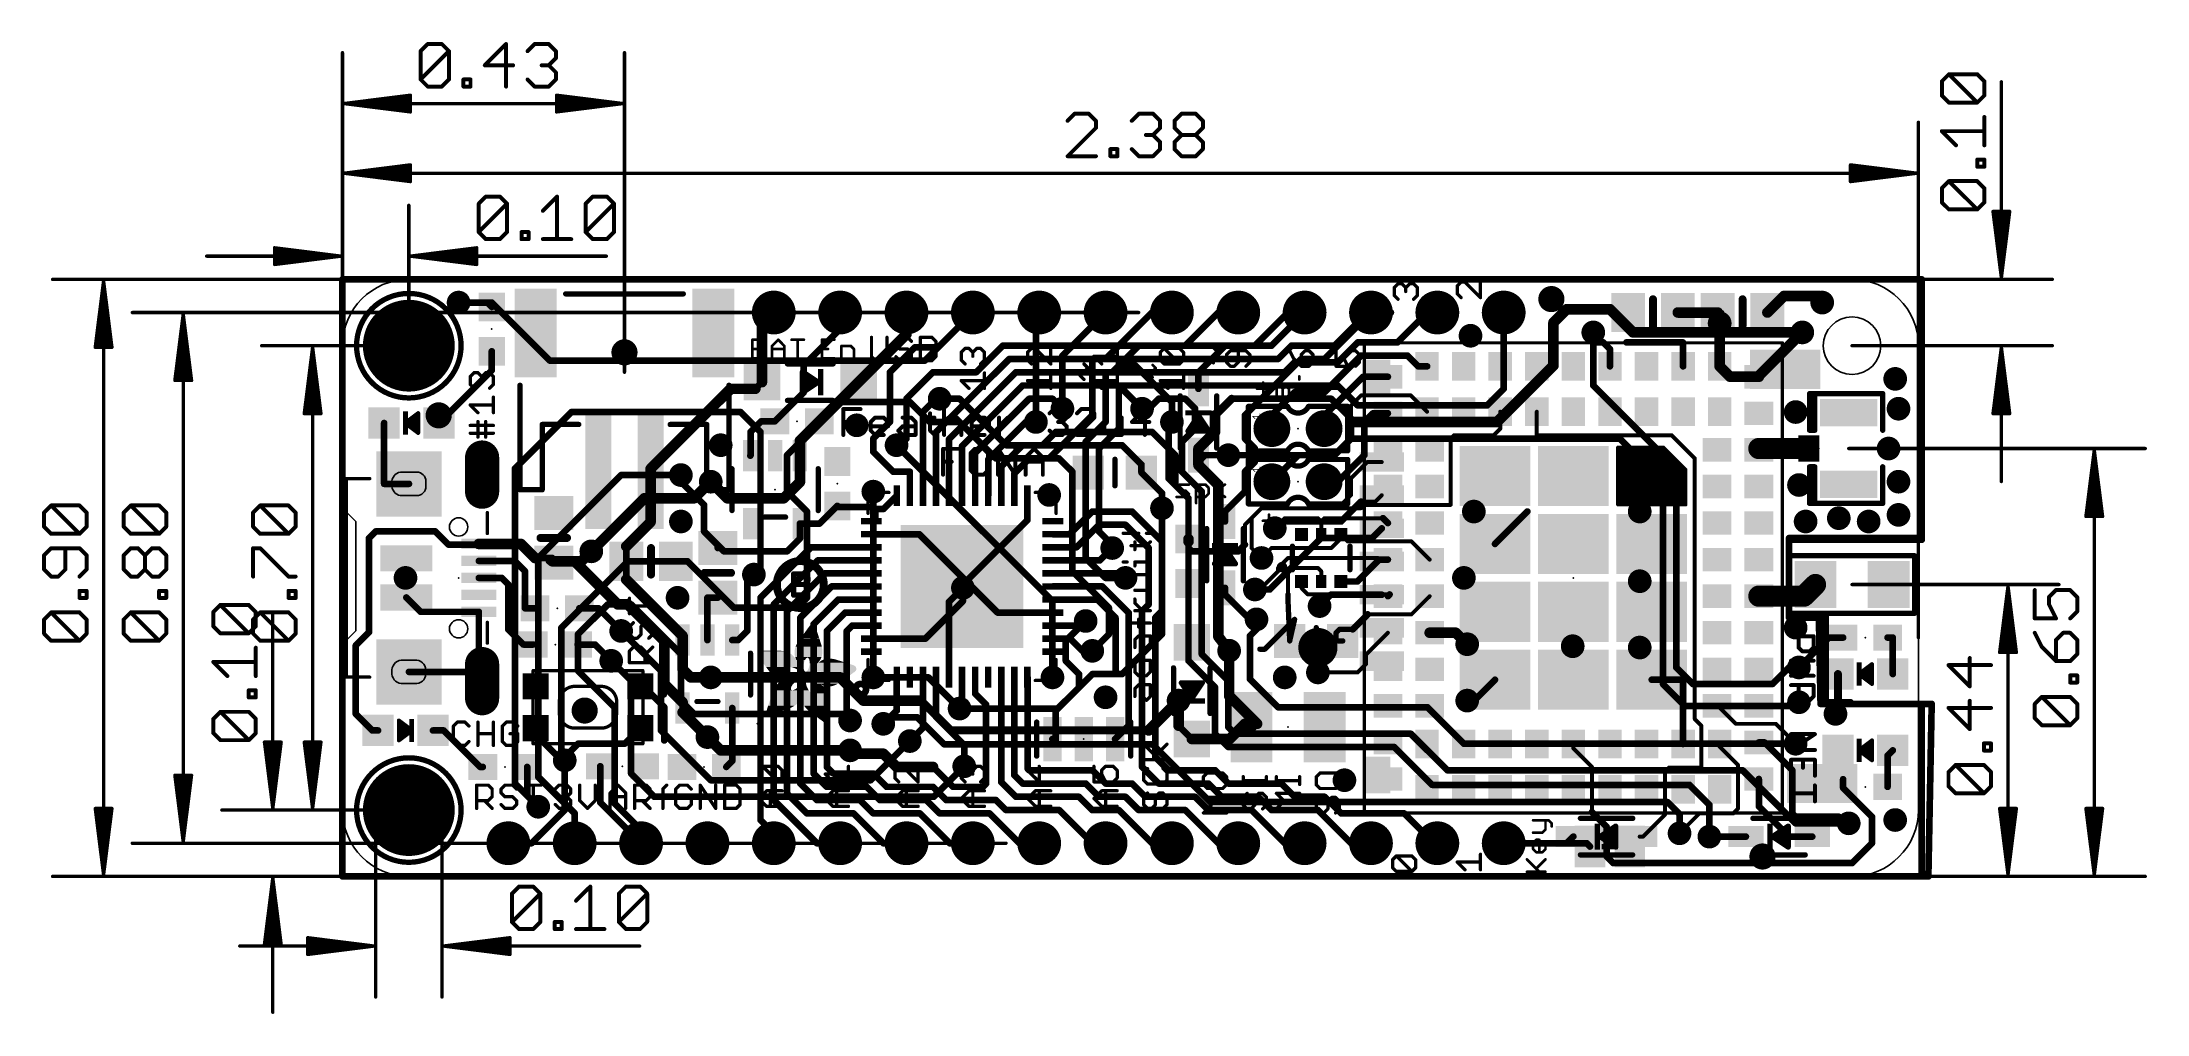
# Model space of a CAD drawing. Extents: x -11.5 to 69.1, y -5.3 to 31.9.
import ezdxf

# ---------------------------------------------------------------- set-up
doc = ezdxf.new("R2010")
doc.units = 0
for name, color, linetype in [('1', 12, 'CONTINUOUS'), ('16', 132, 'CONTINUOUS'), ('17', 110, 'CONTINUOUS'), ('18', 110, 'CONTINUOUS'), ('20', 53, 'CONTINUOUS'), ('21', 40, 'CONTINUOUS'), ('23', 40, 'CONTINUOUS'), ('47', 253, 'CONTINUOUS')]:
    doc.layers.add(name, color=color, linetype=linetype)

# ---------------------------------------------------------------- blocks, each defined once
blk = doc.blocks.new('RECT')
blk.add_solid([(-0.5, -0.5), (0.5, -0.5), (-0.5, 0.5), (0.5, 0.5)])
blk = doc.blocks.new('ROUNDP')
at = {"const_width": 0.5}
blk.add_lwpolyline([(0, -0.25, 1), (0, 0.25, 1), (0, -0.25)], format="xyb", dxfattribs=at)
blk = doc.blocks.new('PIE')
at = {"const_width": 0.5}
blk.add_lwpolyline([(0, -0.25, 1), (0, 0.25, 1), (0, -0.25)], format="xyb", dxfattribs=at)
blk = doc.blocks.new('OFFSETP100')
at = {"const_width": 1}
blk.add_lwpolyline([(0, 0), (1, 0)], dxfattribs=at)
at = {"const_width": 0.5}
for points in [[(0, 0.25, 1), (0, -0.25)], [(1, -0.25, 1), (1, 0.25)]]:
    blk.add_lwpolyline(points, format="xyb", dxfattribs=at)
blk = doc.blocks.new('SQUAREP')
blk.add_solid([(-0.5, -0.5), (0.5, -0.5), (-0.5, 0.5), (0.5, 0.5)])
blk = doc.blocks.new('ROUNDV')
at = {"const_width": 0.5}
blk.add_lwpolyline([(0, -0.25, 1), (0, 0.25, 1), (0, -0.25)], format="xyb", dxfattribs=at)

msp = doc.modelspace()

# ---------------------------------------------------------------- linework, layer by layer
at = {"layer": '1'}
for points, const_width in [([(0, 22.86), (0, 0)], 0.254), ([(60.452, 22.86), (0, 22.86)], 0.254), ([(60.452, 12.954), (60.452, 22.86)], 0.254), ([(5.549, 21.971), (4.445, 21.971)], 0.254), ([(5.715, 21.805), (5.549, 21.971)], 0.254), ([(16.057, 21.137), (16.51, 21.59)], 0.4064), ([(21.59, 20.756), (21.59, 21.59)], 0.4064), ([(51.115, 21.59), (52.644, 21.59)], 0.4064), ([(54.544, 21.59), (55.179, 22.225)], 0.4064), ([(55.179, 22.225), (56.515, 22.225)], 0.4064), ([(16.057, 18.923), (16.057, 21.137)], 0.4064), ([(19.05, 20.955), (17.653, 19.558)], 0.254), ([(19.05, 21.59), (19.05, 20.955)], 0.254), ([(19.757, 18.923), (21.59, 20.756)], 0.4064), ([(22.7965, 20.2565), (24.13, 21.59)], 0.254), ([(29.21, 21.59), (27.94, 20.32)], 0.254), ([(30.988, 21.59), (29.21, 19.812)], 0.254), ([(31.75, 21.59), (30.988, 21.59)], 0.254), ([(32.258, 20.32), (33.528, 21.59)], 0.254), ([(33.528, 21.59), (34.29, 21.59)], 0.254), ([(35.56, 20.32), (36.83, 21.59)], 0.254), ([(37.592, 19.812), (39.37, 21.59)], 0.254), ([(47.879, 20.828), (47.879, 20.447)], 0.254), ([(52.717, 21.517), (52.717, 19.53)], 0.4064), ([(52.644, 21.59), (52.717, 21.517)], 0.254), ([(54.217, 19.165), (55.88, 20.828)], 0.4064), ([(5.715, 19.379), (5.715, 20.105)], 0.254), ([(20.955, 19.304), (21.9075, 20.2565)], 0.254), ([(21.9075, 20.2565), (22.7965, 20.2565)], 0.254), ([(25.273, 20.32), (24.257, 19.304)], 0.254), ([(27.94, 20.32), (25.273, 20.32)], 0.254), ([(29.718, 19.558), (30.48, 20.32)], 0.254), ([(30.48, 20.32), (32.258, 20.32)], 0.254), ([(33.782, 20.32), (32.766, 19.304)], 0.254), ([(33.782, 20.32), (35.56, 20.32)], 0.254), ([(47.879, 20.447), (48.26, 20.447)], 0.254), ([(48.26, 20.447), (48.517, 20.19)], 0.254), ([(48.517, 20.19), (48.517, 19.53)], 0.254), ([(49.149, 20.447), (51.308, 20.447)], 0.254), ([(51.308, 20.447), (51.308, 19.539)], 0.254), ([(3.695, 17.359), (5.715, 19.379)], 0.254), ([(17.653, 19.558), (17.653, 18.5284)], 0.254), ([(20.955, 17.399), (20.955, 19.304)], 0.254), ([(22.606, 19.304), (21.59, 18.288)], 0.254), ([(24.257, 19.304), (22.606, 19.304)], 0.254), ([(25.527, 19.812), (22.7182, 17.0032)], 0.254), ([(25.781, 19.304), (23.2182, 16.7412)], 0.254), ([(29.21, 19.812), (25.527, 19.812)], 0.254), ([(25.781, 19.304), (29.464, 19.304)], 0.254), ([(29.464, 19.304), (29.718, 19.558)], 0.254), ([(30.353, 19.558), (29.718, 19.558)], 0.254), ([(31.75, 18.161), (30.353, 19.558)], 0.254), ([(32.766, 19.304), (32.766, 18.669)], 0.254), ([(34.544, 17.653), (36.703, 19.812)], 0.254), ([(36.703, 19.812), (37.592, 19.812)], 0.254), ([(38.989, 19.939), (37.592, 18.542)], 0.254), ([(40.767, 19.939), (38.989, 19.939)], 0.254), ([(41.176, 19.53), (40.767, 19.939)], 0.254), ([(41.517, 19.53), (41.176, 19.53)], 0.254), ([(51.308, 19.539), (51.317, 19.53)], 0.254), ([(52.717, 19.53), (53.117, 19.13)], 0.4064), ([(11.795, 15.604), (14.86, 18.669)], 0.4064), ([(14.86, 18.669), (15.803, 18.669)], 0.4064), ([(15.803, 18.669), (16.057, 18.923)], 0.254), ([(17.653, 18.5284), (16.549, 17.4244)], 0.254), ([(18.249, 17.4244), (19.7476, 18.923)], 0.4064), ([(19.7476, 18.923), (19.757, 18.923)], 0.254), ([(23.7182, 16.4792), (26.035, 18.796)], 0.254), ([(26.035, 18.796), (29.718, 18.796)], 0.254), ([(29.718, 18.796), (30.607, 17.907)], 0.254), ([(36.449, 18.542), (35.576, 17.669)], 0.254), ([(37.592, 18.542), (36.449, 18.542)], 0.254), ([(39.069, 19.13), (37.576, 17.637)], 0.254), ([(40.017, 19.13), (39.069, 19.13)], 0.254), ([(53.117, 19.13), (54.217, 19.13)], 0.4064), ([(54.217, 19.13), (54.217, 19.165)], 0.254), ([(21.59, 18.288), (21.59, 16.764)], 0.254), ([(22.2182, 17.78), (22.7262, 18.288)], 0.254), ([(22.2182, 17.78), (22.2182, 14.5766)], 0.254), ([(22.7262, 18.288), (22.86, 18.288)], 0.254), ([(24.2182, 16.2172), (26.289, 18.288)], 0.254), ([(26.289, 18.288), (27.178, 18.288)], 0.254), ([(27.178, 18.288), (27.559, 17.907)], 0.254), ([(31.75, 17.399), (31.75, 18.161)], 0.254), ([(34.544, 16.764), (34.544, 17.653)], 0.254), ([(35.576, 17.669), (35.576, 17.145)], 0.254), ([(37.576, 17.637), (37.576, 17.145)], 0.254), ([(38.989, 18.415), (38.608, 18.034)], 0.1524), ([(38.608, 18.034), (38.608, 17.526)], 0.1524), ([(40.894, 18.415), (38.989, 18.415)], 0.1524), ([(39.447, 17.73), (39.116, 17.399)], 0.254), ([(40.017, 17.73), (39.447, 17.73)], 0.254), ([(41.517, 17.792), (40.894, 18.415)], 0.1524), ([(41.517, 17.79), (41.517, 17.792)], 0.1524), ([(44.317, 17.139), (44.317, 17.79)], 0.1524), ([(45.717, 17.79), (45.717, 16.891)], 0.1524), ([(1.595, 17.359), (1.595, 15.03)], 0.254), ([(16.0274, 17.4244), (15.621, 17.018)], 0.254), ([(15.621, 17.018), (15.621, 16.1185)], 0.254), ([(16.549, 17.4244), (16.0274, 17.4244)], 0.254), ([(17.5108, 16.6862), (18.249, 17.4244)], 0.4064), ([(20.32, 16.764), (20.955, 17.399)], 0.254), ([(22.7182, 17.0032), (22.7182, 14.5766)], 0.254), ([(24.7182, 15.9552), (26.162, 17.399)], 0.254), ([(26.543, 17.399), (26.162, 17.399)], 0.254), ([(26.797, 16.51), (27.305, 17.018)], 0.254), ([(27.305, 17.018), (30.988, 17.018)], 0.254), ([(30.988, 17.018), (31.877, 16.129)], 0.254), ([(38.608, 17.526), (38.608, 16.764)], 0.254), ([(39.116, 17.399), (39.116, 16.129)], 0.254), ([(42.418, 16.764), (42.545, 16.891)], 0.1524), ([(42.545, 16.891), (44.069, 16.891)], 0.1524), ([(44.069, 16.891), (44.317, 17.139)], 0.1524), ([(45.717, 16.891), (50.8762, 16.891)], 0.1524), ([(50.8762, 16.891), (51.7652, 16.002)], 0.1524), ([(15.621, 16.1185), (15.6108, 16.1083)], 0.254), ([(17.5108, 16.1083), (17.5108, 16.6862)], 0.4064), ([(17.5108, 15.0978), (17.5108, 16.1083)], 0.4064), ([(20.32, 16.256), (20.32, 16.764)], 0.254), ([(21.082, 15.494), (20.32, 16.256)], 0.254), ([(21.336, 16.51), (21.209, 16.51)], 0.254), ([(21.59, 16.764), (21.336, 16.51)], 0.254), ([(23.2182, 16.7412), (23.2182, 14.5766)], 0.254), ([(23.7182, 14.5766), (23.7182, 16.4792)], 0.254), ([(24.2182, 16.2172), (24.2182, 14.5766)], 0.254), ([(25.2182, 15.6932), (26.035, 16.51)], 0.254), ([(25.7182, 15.4312), (26.289, 16.002)], 0.254), ([(26.035, 16.51), (26.797, 16.51)], 0.254), ([(26.289, 16.002), (27.051, 16.002)], 0.254), ([(27.051, 16.002), (27.559, 16.51)], 0.254), ([(27.559, 16.51), (29.845, 16.51)], 0.254), ([(29.845, 16.51), (30.5848, 15.7702)], 0.254), ([(31.877, 16.129), (31.877, 14.986)], 0.254), ([(32.766, 16.129), (32.893, 16.002)], 0.254), ([(32.893, 16.002), (33.02, 16.129)], 0.254), ([(33.02, 16.129), (33.909, 16.129)], 0.254), ([(34.925, 16.383), (34.544, 16.764)], 0.254), ([(34.925, 15.875), (34.925, 16.383)], 0.254), ([(36.592, 16.129), (35.576, 15.113)], 0.254), ([(37.973, 16.129), (36.592, 16.129)], 0.254), ([(38.608, 16.764), (37.973, 16.129)], 0.254), ([(39.116, 16.129), (38.1, 15.113)], 0.254), ([(42.418, 14.224), (42.418, 16.764)], 0.1524), ([(48.817, 16.43), (48.817, 14.23)], 0.127), ([(50.567, 16.43), (48.817, 16.43)], 0.127), ([(48.817, 16.383), (50.614, 16.383)], 0.127), ([(48.817, 16.256), (50.741, 16.256)], 0.127), ([(48.817, 16.129), (50.868, 16.129)], 0.127), ([(51.417, 15.58), (50.567, 16.43)], 0.127), ([(56.133, 16.383), (54.217, 16.383)], 0.8128), ([(54.217, 16.383), (54.217, 16.33)], 0.254), ([(11.795, 15.604), (11.795, 13.573)], 0.4064), ([(12.954, 15.113), (12.954, 15.367)], 0.254), ([(14.732, 14.478), (14.097, 15.113)], 0.4064), ([(21.082, 15.494), (21.7182, 15.494)], 0.254), ([(21.7182, 15.494), (21.7182, 14.5766)], 0.254), ([(24.7182, 14.5766), (24.7182, 15.9552)], 0.254), ([(25.2182, 14.5766), (25.2182, 15.6932)], 0.254), ([(25.7182, 15.4312), (25.7182, 14.5766)], 0.254), ([(30.5848, 15.7702), (30.5848, 15.4636)], 0.254), ([(30.5848, 15.4636), (31.369, 14.6794)], 0.254), ([(34.544, 15.494), (34.925, 15.875)], 0.254), ([(34.544, 14.732), (34.544, 15.494)], 0.254), ([(48.817, 16.002), (50.995, 16.002)], 0.127), ([(48.817, 15.875), (51.122, 15.875)], 0.127), ([(48.817, 15.748), (51.249, 15.748)], 0.127), ([(48.817, 15.621), (51.376, 15.621)], 0.127), ([(48.817, 15.494), (51.417, 15.494)], 0.127), ([(48.817, 15.367), (51.417, 15.367)], 0.127), ([(51.417, 14.23), (51.417, 15.58)], 0.127), ([(51.7652, 16.002), (51.7652, 6.0198)], 0.1524), ([(1.595, 15.03), (2.545, 15.03)], 0.254), ([(13.843, 14.224), (12.954, 15.113)], 0.254), ([(16.891, 14.478), (14.732, 14.478)], 0.4064), ([(17.5108, 15.0978), (16.891, 14.478)], 0.4064), ([(20.32, 14.1385), (20.32, 14.732)], 0.254), ([(21.2182, 14.5766), (20.7085, 14.0669)], 0.254), ([(26.2182, 14.5766), (26.2182, 13.6452)], 0.254), ([(31.369, 14.6794), (31.369, 14.097)], 0.254), ([(31.877, 14.986), (32.385, 14.478)], 0.254), ([(32.385, 14.478), (32.385, 12.915)], 0.254), ([(34.544, 14.732), (33.782, 13.97)], 0.254), ([(38.1, 15.113), (37.576, 15.113)], 0.254), ([(48.817, 15.24), (51.417, 15.24)], 0.127), ([(48.817, 15.113), (51.417, 15.113)], 0.127), ([(48.817, 14.986), (51.417, 14.986)], 0.127), ([(48.817, 14.859), (51.417, 14.859)], 0.127), ([(48.817, 14.732), (51.417, 14.732)], 0.127), ([(48.817, 14.605), (51.417, 14.605)], 0.127), ([(48.817, 14.478), (51.417, 14.478)], 0.127), ([(11.795, 13.573), (10.861, 12.639)], 0.4064), ([(13.843, 14.224), (13.843, 13.208)], 0.254), ([(18.2611, 13.5081), (18.94, 14.187)], 0.254), ([(18.9885, 14.1385), (18.94, 14.187)], 0.254), ([(18.9885, 14.1385), (20.32, 14.1385)], 0.254), ([(20.3916, 13.6016), (20.2432, 13.6016)], 0.254), ([(20.3916, 14.0669), (20.32, 14.1385)], 0.254), ([(20.7085, 14.0669), (20.3916, 14.0669)], 0.254), ([(20.3916, 14.0669), (20.3916, 13.6016)], 0.254), ([(26.2182, 13.6452), (23.876, 11.303)], 0.254), ([(27.8336, 13.1016), (28.702, 13.97)], 0.254), ([(30.226, 13.97), (28.702, 13.97)], 0.254), ([(31.369, 12.827), (30.226, 13.97)], 0.254), ([(33.782, 13.97), (33.782, 13.589)], 0.254), ([(34.544, 13.462), (35.179, 14.097)], 0.1524), ([(35.179, 14.097), (38.989, 14.097)], 0.1524), ([(36.068, 13.716), (35.687, 13.335)], 0.1524), ([(37.338, 13.716), (36.068, 13.716)], 0.1524), ([(37.465, 13.589), (37.338, 13.716)], 0.1524), ([(37.592, 13.716), (37.465, 13.589)], 0.1524), ([(39.831, 13.716), (37.592, 13.716)], 0.1524), ([(38.989, 14.097), (39.116, 14.224)], 0.1524), ([(39.116, 14.224), (42.418, 14.224)], 0.1524), ([(39.831, 13.716), (40.017, 13.53)], 0.254), ([(44.117, 12.73), (45.357, 13.97)], 0.254), ([(48.817, 14.351), (51.417, 14.351)], 0.127), ([(48.817, 14.23), (51.417, 14.23)], 0.127), ([(1.016, 12.954), (1.27, 13.208)], 0.254), ([(1.016, 9.3472), (1.016, 12.954)], 0.254), ([(1.27, 13.208), (3.556, 13.208)], 0.254), ([(3.556, 13.208), (4.064, 12.7)], 0.254), ([(5.22, 12.73), (6.828, 12.73)], 0.4064), ([(6.828, 12.73), (7.366, 12.192)], 0.4064), ([(13.843, 13.208), (14.366, 12.685)], 0.254), ([(17.018, 12.446), (17.5108, 12.9388)], 0.254), ([(17.5108, 12.9388), (17.5108, 13.5081)], 0.254), ([(17.5108, 13.5081), (18.2611, 13.5081)], 0.254), ([(20.2432, 13.1016), (22.0774, 13.1016)], 0.254), ([(22.0774, 13.1016), (23.876, 11.303)], 0.254), ([(27.1932, 13.1016), (27.8336, 13.1016)], 0.254), ([(28.0956, 12.6016), (28.956, 13.462)], 0.254), ([(28.956, 13.462), (29.972, 13.462)], 0.254), ([(29.972, 13.462), (30.861, 12.573)], 0.254), ([(31.369, 10.16), (31.369, 12.827)], 0.254), ([(32.385, 12.915), (32.385, 12.827)], 0.4064), ([(32.385, 12.827), (32.385, 12.573)], 0.254), ([(34.544, 12.7), (34.544, 13.462)], 0.1524), ([(37.465, 13.589), (37.465, 13.092)], 0.1524), ([(37.846, 12.573), (38.215, 12.942)], 0.1524), ([(38.215, 13.092), (38.48, 12.827)], 0.1524), ([(38.215, 12.942), (38.215, 13.092)], 0.1524), ([(38.48, 12.827), (40.92, 12.827)], 0.1524), ([(40.92, 12.827), (41.617, 12.13)], 0.1524), ([(55.372, 9.906), (55.372, 12.954)], 0.254), ([(55.372, 12.954), (60.452, 12.954)], 0.254), ([(4.064, 12.7), (5.19, 12.7)], 0.254), ([(5.19, 12.7), (5.22, 12.73)], 0.254), ([(5.22, 12.08), (6.589, 12.08)], 0.254), ([(6.589, 12.08), (6.985, 11.684)], 0.254), ([(7.366, 12.192), (8.032, 12.192)], 0.254), ([(7.905, 12.065), (8.032, 12.065)], 0.254), ([(8.032, 12.065), (8.89, 12.065)], 0.4064), ([(8.032, 12.192), (8.032, 12.065)], 0.254), ([(8.032, 12.065), (8.088, 12.009)], 0.254), ([(8.89, 12.065), (10.541, 10.414)], 0.4064), ([(9.144, 12.065), (8.89, 12.065)], 0.4064), ([(9.525, 12.446), (9.144, 12.065)], 0.4064), ([(10.861, 12.639), (10.861, 12.065)], 0.254), ([(10.861, 12.065), (10.861, 11.364)], 0.254), ([(14.366, 12.685), (14.366, 12.574)], 0.254), ([(14.366, 12.685), (14.605, 12.446)], 0.254), ([(14.605, 12.446), (17.018, 12.446)], 0.254), ([(17.9356, 12.6016), (16.002, 10.668)], 0.254), ([(18.1976, 12.1016), (16.51, 10.414)], 0.254), ([(20.2432, 12.6016), (17.9356, 12.6016)], 0.254), ([(20.2432, 12.1016), (18.1976, 12.1016)], 0.254), ([(27.1932, 12.6016), (28.0956, 12.6016)], 0.254), ([(28.9926, 12.1016), (27.1932, 12.1016)], 0.254), ([(28.9926, 12.1016), (29.464, 12.573)], 0.254), ([(30.861, 12.573), (30.861, 10.414)], 0.254), ([(32.385, 12.573), (32.512, 12.446)], 0.254), ([(32.512, 12.446), (34.29, 12.446)], 0.254), ([(34.29, 12.446), (34.544, 12.7)], 0.254), ([(35.56, 12.573), (35.179, 12.192)], 0.1524), ([(37.846, 12.573), (35.56, 12.573)], 0.1524), ([(36.195, 12.192), (35.814, 11.811)], 0.1524), ([(39.627, 12.192), (36.195, 12.192)], 0.1524), ([(38.851, 11.292), (39.689, 12.13)], 0.254), ([(39.689, 12.13), (39.627, 12.192)], 0.1524), ([(39.689, 12.13), (40.017, 12.13)], 0.254), ([(5.22, 11.43), (6.096, 11.43)], 0.254), ([(6.096, 11.43), (6.35, 11.176)], 0.254), ([(6.35, 11.176), (6.35, 9.4475)], 0.254), ([(6.985, 11.684), (6.985, 10.268)], 0.254), ([(10.861, 11.364), (13.02, 9.205)], 0.4064), ([(15.494, 11.303), (15.748, 11.557)], 0.254), ([(15.494, 9.398), (15.494, 11.303)], 0.254), ([(17.018, 10.16), (18.4596, 11.6016)], 0.254), ([(18.4596, 11.6016), (20.2432, 11.6016)], 0.254), ([(23.876, 11.176), (23.749, 11.049)], 0.254), ([(25.0774, 10.1016), (23.876, 11.303)], 0.254), ([(23.876, 11.303), (23.876, 11.176)], 0.254), ([(27.1932, 11.6016), (29.8004, 11.6016)], 0.254), ([(29.8004, 11.6016), (29.972, 11.43)], 0.254), ([(35.814, 11.684), (35.1155, 10.9855)], 0.1524), ([(35.814, 11.811), (35.814, 11.684)], 0.1524), ([(36.322, 11.811), (36.195, 11.684)], 0.1524), ([(36.195, 11.684), (36.195, 10.795)], 0.1524), ([(37.338, 11.811), (36.322, 11.811)], 0.1524), ([(36.715, 11.292), (36.715, 11.037)], 0.1524), ([(37.465, 11.684), (37.338, 11.811)], 0.1524), ([(37.465, 11.292), (37.465, 11.684)], 0.1524), ([(38.215, 11.292), (38.851, 11.292)], 0.254), ([(55.939, 10.73), (56.385, 11.176)], 0.8128), ([(2.995, 10.13), (2.445, 10.68)], 0.254), ([(10.541, 10.414), (10.922, 10.414)], 0.4064), ([(10.922, 10.414), (12.319, 9.017)], 0.4064), ([(13.97, 9.0471), (13.97, 10.674)], 0.254), ([(13.97, 10.674), (14.366, 10.674)], 0.254), ([(16.002, 10.668), (16.002, 2.159)], 0.254), ([(16.51, 10.414), (16.51, 2.921)], 0.254), ([(17.526, 9.906), (18.7216, 11.1016)], 0.254), ([(18.9836, 10.6016), (18.034, 9.652)], 0.254), ([(18.7216, 11.1016), (20.2432, 11.1016)], 0.254), ([(20.2432, 10.6016), (18.9836, 10.6016)], 0.254), ([(22.3096, 9.1016), (23.749, 10.541)], 0.254), ([(23.2182, 10.5182), (23.749, 11.049)], 0.254), ([(23.2182, 7.6266), (23.2182, 10.5182)], 0.254), ([(23.749, 10.541), (23.749, 11.049)], 0.254), ([(27.1932, 11.1016), (29.0874, 11.1016)], 0.254), ([(27.1932, 10.6016), (28.8954, 10.6016)], 0.254), ([(28.8954, 10.6016), (29.591, 9.906)], 0.254), ([(29.0874, 11.1016), (30.099, 10.09)], 0.254), ([(30.861, 10.414), (30.607, 10.16)], 0.254), ([(33.782, 11.049), (33.655, 10.922)], 0.254), ([(33.782, 10.795), (33.782, 11.049)], 0.254), ([(34.798, 9.779), (33.782, 10.795)], 0.254), ([(35.1155, 10.9855), (34.925, 10.9855)], 0.1524), ([(36.195, 10.795), (36.195, 10.5385)], 0.2032), ([(36.195, 10.5385), (36.2585, 9.017)], 0.2032), ([(36.715, 11.037), (36.957, 10.795)], 0.1524), ([(36.957, 10.795), (37.465, 10.795)], 0.1524), ([(37.465, 10.795), (37.4015, 10.3505)], 0.1524), ([(37.465, 10.795), (40.082, 10.795)], 0.1524), ([(40.082, 10.795), (40.017, 10.73)], 0.254), ([(40.92, 10.033), (41.617, 10.73)], 0.1524), ([(54.217, 10.73), (55.939, 10.73)], 0.8128), ([(5.22, 10.13), (2.995, 10.13)], 0.254), ([(5.22, 10.13), (5.22, 8.255)], 0.254), ([(6.985, 10.268), (7.369, 10.268)], 0.254), ([(9.069, 10.268), (9.798, 10.268)], 0.254), ([(9.798, 10.268), (10.668, 9.398)], 0.254), ([(17.018, 3.175), (17.018, 10.16)], 0.254), ([(17.526, 3.556), (17.526, 9.906)], 0.254), ([(18.034, 9.652), (18.034, 3.937)], 0.254), ([(18.542, 9.398), (19.2456, 10.1016)], 0.254), ([(19.2456, 10.1016), (20.2432, 10.1016)], 0.254), ([(19.5076, 9.6016), (19.304, 9.398)], 0.254), ([(20.2432, 9.6016), (19.5076, 9.6016)], 0.254), ([(27.1932, 10.1016), (25.0774, 10.1016)], 0.254), ([(27.1932, 9.6016), (28.2706, 9.6016)], 0.254), ([(28.2706, 9.6016), (28.448, 9.779)], 0.254), ([(29.591, 9.906), (29.591, 7.747)], 0.254), ([(30.099, 10.09), (30.099, 5.785)], 0.254), ([(30.607, 10.16), (30.607, 4.191)], 0.254), ([(31.115, 9.906), (31.369, 10.16)], 0.254), ([(31.115, 4.572), (31.115, 9.906)], 0.254), ([(34.9885, 9.8425), (34.798, 9.779)], 0.254), ([(36.4465, 9.84), (35.306, 8.6995)], 0.2032), ([(36.2585, 9.017), (36.4465, 9.84)], 0.2032), ([(39.243, 10.033), (38.669, 9.459)], 0.254), ([(39.243, 10.033), (40.92, 10.033)], 0.1524), ([(56.515, 9.906), (55.372, 9.906)], 0.254), ([(56.5785, 6.604), (56.515, 9.906)], 0.254), ([(0.508, 8.8392), (1.016, 9.3472)], 0.254), ([(0.508, 6.223), (0.508, 8.8392)], 0.254), ([(6.35, 9.4475), (6.9188, 8.8787)], 0.254), ([(6.9188, 8.8787), (7.2998, 8.8787)], 0.254), ([(8.9998, 8.8787), (9.6633, 8.8787)], 0.254), ([(9.6633, 8.8787), (10.287, 8.255)], 0.254), ([(12.319, 9.017), (12.319, 7.366)], 0.4064), ([(13.02, 9.205), (13.02, 9.0471)], 0.4064), ([(13.02, 9.0471), (13.02, 7.935)], 0.4064), ([(14.92, 9.0471), (15.1431, 9.0471)], 0.254), ([(15.1431, 9.0471), (15.494, 9.398)], 0.254), ([(18.542, 4.191), (18.542, 9.398)], 0.254), ([(19.304, 9.398), (19.304, 6.096)], 0.254), ([(20.2432, 9.1016), (22.3096, 9.1016)], 0.254), ([(27.1932, 9.1016), (27.8554, 9.1016)], 0.254), ([(27.8554, 9.1016), (28.321, 8.636)], 0.254), ([(38.161, 9.459), (38.0365, 9.3345)], 0.2032), ([(38.0365, 9.3345), (38.0365, 9.017)], 0.2032), ([(38.0365, 9.017), (38.039, 9.0195)], 0.2032), ([(38.039, 9.0195), (38.2905, 9.017)], 0.2032), ([(38.669, 9.459), (38.161, 9.459)], 0.2032), ([(40.017, 9.33), (39.1795, 8.4925)], 0.1524), ([(41.617, 9.33), (42.613, 9.33)], 0.4064), ([(42.613, 9.33), (43.053, 8.89)], 0.4064), ([(56.896, 9.144), (55.753, 8.001)], 0.254), ([(57.443, 9.144), (56.896, 9.144)], 0.254), ([(59.143, 9.144), (59.343, 9.144)], 0.254), ([(59.343, 9.144), (59.343, 7.747)], 0.254), ([(5.045, 7.83), (5.345, 8.13)], 0.254), ([(5.22, 8.255), (5.345, 8.13)], 0.254), ([(13.02, 7.935), (13.335, 7.62)], 0.4064), ([(20.2432, 8.6016), (20.32, 8.5248)], 0.254), ([(20.32, 8.5248), (20.32, 7.62)], 0.254), ([(27.1932, 8.6016), (27.178, 8.5864)], 0.254), ([(27.178, 8.5864), (27.178, 7.62)], 0.254), ([(28.321, 8.636), (28.702, 8.636)], 0.254), ([(33.9408, 6.9107), (33.9408, 8.6409)], 0.4064), ([(35.306, 8.6995), (35.1155, 8.6995)], 0.2032), ([(39.1795, 8.128), (38.862, 7.8105)], 0.1524), ([(39.1795, 8.4925), (39.1795, 8.128)], 0.1524), ([(2.545, 7.83), (5.045, 7.83)], 0.254), ([(11.398, 7.277), (11.519, 7.277)], 0.254), ([(11.519, 7.277), (12.319, 6.477)], 0.254), ([(12.319, 7.366), (13.02, 6.665)], 0.4064), ([(13.335, 7.62), (14.097, 7.62)], 0.4064), ([(21.2182, 6.3408), (21.2182, 7.6266)], 0.254), ([(22.2182, 7.6266), (22.2182, 5.6828)], 0.254), ([(22.7182, 7.6266), (22.7182, 6.1108)], 0.254), ([(23.7182, 7.6266), (23.7182, 6.5224)], 0.254), ([(24.2182, 7.6266), (24.2182, 6.9984)], 0.254), ([(25.2182, 7.6266), (25.2182, 3.6108)], 0.254), ([(25.7182, 7.6266), (25.7182, 3.8728)], 0.254), ([(26.2248, 7.62), (26.2182, 7.6266)], 0.254), ([(26.2248, 7.62), (26.2248, 4.1282)], 0.254), ([(28.702, 7.747), (27.305, 6.35)], 0.254), ([(29.591, 7.747), (28.702, 7.747)], 0.254), ([(38.862, 7.8105), (37.338, 7.8105)], 0.1524), ([(44.117, 7.53), (43.318, 6.731)], 0.254), ([(51.317, 7.53), (50.117, 7.53)], 0.254), ([(51.317, 5.07), (51.317, 7.53)], 0.254), ([(57.243, 6.35), (57.243, 7.747)], 0.3048), ([(12.319, 6.477), (12.319, 5.207)], 0.254), ([(13.02, 6.284), (13.97, 5.334)], 0.4064), ([(13.02, 6.665), (13.02, 6.4469)], 0.254), ([(13.02, 6.4469), (13.02, 6.284)], 0.254), ([(14.92, 6.4469), (14.92, 4.418)], 0.254), ([(21.1998, 6.3408), (20.701, 5.842)], 0.254), ([(21.2182, 6.3408), (21.1998, 6.3408)], 0.254), ([(23.7182, 6.5224), (23.622, 6.4262)], 0.254), ([(24.2182, 6.9984), (24.638, 6.5786)], 0.254), ([(24.638, 6.5786), (24.638, 3.556)], 0.254), ([(27.305, 6.35), (27.305, 5.1282)], 0.254), ([(32.004, 5.77), (32.004, 6.731)], 0.4064), ([(33.9408, 6.9107), (35.0096, 5.842)], 0.4064), ([(43.318, 6.731), (43.053, 6.731)], 0.254), ([(52.617, 6.53), (52.652, 6.53)], 0.1524), ([(52.652, 6.53), (53.34, 5.842)], 0.1524), ([(55.6155, 6.53), (54.217, 6.53)], 0.254), ([(55.753, 6.6675), (55.6155, 6.53)], 0.254), ([(60.452, 6.604), (56.5785, 6.604)], 0.254), ([(60.452, 0), (60.452, 6.604)], 0.254), ([(1.143, 5.588), (0.508, 6.223)], 0.254), ([(1.363, 5.588), (1.143, 5.588)], 0.254), ([(3.463, 5.588), (3.876, 5.588)], 0.254), ([(3.876, 5.588), (5.273, 4.191)], 0.254), ([(7.398, 5.677), (7.398, 5.429)], 0.254), ([(11.398, 5.677), (10.801, 5.08)], 0.254), ([(19.304, 6.096), (19.431, 5.969)], 0.254), ([(22.2182, 5.6828), (21.717, 5.1816)], 0.254), ([(22.7182, 6.1108), (23.7998, 5.0292)], 0.254), ([(30.099, 5.785), (29.5736, 5.2596)], 0.254), ([(32.512, 5.262), (32.004, 5.77)], 0.254), ([(33.961, 5.262), (34.541, 5.842)], 0.4064), ([(34.541, 5.842), (34.795, 5.715)], 0.4064), ([(35.0096, 5.842), (34.795, 5.715)], 0.254), ([(51.7652, 6.0198), (52.0192, 5.7658)], 0.1524), ([(52.0192, 5.7658), (52.0192, 4.1656)], 0.1524), ([(53.34, 5.842), (54.864, 5.842)], 0.1524), ([(54.864, 5.842), (55.626, 5.08)], 0.1524), ([(7.398, 5.429), (8.509, 4.318)], 0.254), ([(8.509, 4.572), (8.89, 4.953)], 0.254), ([(9.017, 5.08), (8.89, 4.953)], 0.254), ([(10.801, 5.08), (9.017, 5.08)], 0.254), ([(19.431, 4.826), (19.558, 4.699)], 0.4064), ([(19.558, 4.699), (20.701, 4.699)], 0.4064), ([(20.701, 4.699), (21.209, 4.191)], 0.4064), ([(23.7998, 5.0292), (23.7998, 4.2164)], 0.254), ([(27.305, 5.1282), (27.1736, 5.2596)], 0.254), ([(32.512, 5.262), (33.961, 5.262)], 0.4064), ([(47.117, 5.07), (47.117, 4.9022)], 0.1524), ([(47.117, 4.9022), (47.8282, 4.191)], 0.1524), ([(52.717, 4.965), (52.717, 5.07)], 0.1524), ([(52.717, 4.965), (53.4162, 4.2658)], 0.1524), ([(54.217, 5.13), (54.433, 5.13)], 0.254), ([(54.433, 5.13), (55.499, 4.064)], 0.254), ([(59.343, 4.826), (59.143, 4.626)], 0.254), ([(5.273, 4.191), (5.373, 4.191)], 0.254), ([(7.073, 4.191), (7.073, 3.087)], 0.254), ([(8.509, 4.445), (8.509, 4.572)], 0.254), ([(8.509, 4.445), (8.509, 4.318)], 0.254), ([(8.509, 4.318), (8.509, 2.54)], 0.254), ([(9.8688, 2.8312), (9.8688, 4.2176)], 0.254), ([(14.92, 4.418), (14.693, 4.191)], 0.254), ([(18.034, 3.937), (18.542, 3.429)], 0.254), ([(18.796, 3.937), (18.542, 4.191)], 0.254), ([(20.32, 3.937), (18.796, 3.937)], 0.254), ([(20.828, 3.429), (20.32, 3.937)], 0.254), ([(21.209, 4.191), (22.606, 4.191)], 0.4064), ([(22.606, 4.191), (23.368, 3.429)], 0.254), ([(26.2248, 4.1282), (26.289, 4.064)], 0.254), ([(26.289, 4.064), (28.702, 4.064)], 0.254), ([(28.702, 4.064), (29.21, 3.556)], 0.254), ([(30.607, 4.191), (31.242, 3.556)], 0.254), ([(31.115, 4.572), (31.623, 4.064)], 0.254), ([(31.623, 4.064), (33.401, 4.064)], 0.254), ([(33.401, 4.064), (33.909, 3.556)], 0.254), ([(47.8282, 4.191), (47.8282, 2.4638)], 0.1524), ([(50.7746, 4.1656), (50.6222, 4.0132)], 0.1524), ([(50.6222, 4.0132), (50.6222, 2.3622)], 0.1524), ([(52.0192, 4.1656), (50.7746, 4.1656)], 0.1524), ([(53.4162, 4.2658), (53.4162, 2.5908)], 0.1524), ([(55.499, 4.064), (55.499, 2.413)], 0.254), ([(59.143, 4.626), (59.143, 3.429)], 0.254), ([(17.78, 2.413), (17.018, 3.175)], 0.254), ([(18.161, 2.921), (17.526, 3.556)], 0.254), ([(18.542, 3.429), (20.066, 3.429)], 0.254), ([(20.066, 3.429), (20.574, 2.921)], 0.254), ([(22.606, 3.429), (20.828, 3.429)], 0.254), ([(23.114, 2.921), (22.606, 3.429)], 0.254), ([(23.368, 3.429), (24.511, 3.429)], 0.254), ([(24.638, 3.556), (24.511, 3.429)], 0.254), ([(25.2182, 3.6108), (25.781, 3.048)], 0.254), ([(25.7182, 3.8728), (26.035, 3.556)], 0.254), ([(26.035, 3.556), (28.448, 3.556)], 0.254), ([(28.448, 3.556), (28.956, 3.048)], 0.254), ([(29.21, 3.556), (30.226, 3.556)], 0.254), ([(30.226, 3.556), (30.734, 3.048)], 0.254), ([(31.242, 3.556), (33.147, 3.556)], 0.254), ([(33.147, 3.556), (33.655, 3.048)], 0.254), ([(33.909, 3.556), (35.941, 3.556)], 0.254), ([(35.941, 3.556), (36.449, 3.048)], 0.254), ([(54.217, 3.73), (54.217, 2.679)], 0.254), ([(57.443, 3.722), (57.443, 3.429)], 0.254), ([(57.443, 3.39), (57.443, 3.429)], 0.254), ([(58.547, 2.286), (57.443, 3.39)], 0.254), ([(7.073, 3.087), (7.493, 2.667)], 0.254), ([(8.509, 2.54), (7.239, 1.27)], 0.254), ([(9.8688, 2.8312), (11.43, 1.27)], 0.254), ([(16.51, 2.921), (18.161, 1.27)], 0.254), ([(19.558, 2.413), (17.78, 2.413)], 0.254), ([(19.812, 2.921), (18.161, 2.921)], 0.254), ([(20.701, 1.27), (19.558, 2.413)], 0.254), ([(20.32, 2.413), (19.812, 2.921)], 0.254), ([(22.098, 2.413), (20.32, 2.413)], 0.254), ([(20.574, 2.921), (22.352, 2.921)], 0.254), ([(23.241, 1.27), (22.098, 2.413)], 0.254), ([(22.352, 2.921), (22.86, 2.413)], 0.254), ([(22.86, 2.413), (24.765, 2.413)], 0.254), ([(25.019, 2.921), (23.114, 2.921)], 0.254), ([(24.765, 2.413), (25.908, 1.27)], 0.254), ([(25.4, 2.54), (25.019, 2.921)], 0.254), ([(27.432, 2.54), (25.4, 2.54)], 0.254), ([(25.781, 3.048), (28.194, 3.048)], 0.254), ([(28.702, 1.27), (27.432, 2.54)], 0.254), ([(28.194, 3.048), (28.702, 2.54)], 0.254), ([(28.702, 2.54), (29.718, 2.54)], 0.254), ([(28.956, 3.048), (29.972, 3.048)], 0.254), ([(29.718, 2.54), (30.988, 1.27)], 0.254), ([(29.972, 3.048), (30.48, 2.54)], 0.254), ([(30.48, 2.54), (32.258, 2.54)], 0.254), ([(30.734, 3.048), (32.639, 3.048)], 0.254), ([(32.258, 2.54), (33.528, 1.27)], 0.254), ([(32.639, 3.048), (33.147, 2.54)], 0.254), ([(33.147, 2.54), (34.798, 2.54)], 0.254), ([(33.655, 3.048), (35.052, 3.048)], 0.254), ([(34.798, 2.54), (36.068, 1.27)], 0.254), ([(35.052, 3.048), (35.56, 2.54)], 0.254), ([(35.56, 2.54), (37.338, 2.54)], 0.254), ([(36.449, 3.048), (37.592, 3.048)], 0.254), ([(37.338, 2.54), (38.608, 1.27)], 0.254), ([(37.592, 3.048), (38.227, 2.413)], 0.254), ([(38.227, 2.413), (40.64, 2.413)], 0.254), ([(40.64, 2.413), (41.783, 1.27)], 0.254), ([(47.8282, 2.4638), (48.387, 1.905)], 0.254), ([(50.6222, 2.3622), (49.784, 1.524)], 0.1524), ([(51.181, 1.651), (51.943, 2.413)], 0.1524), ([(53.2384, 2.413), (51.943, 2.413)], 0.1524), ([(53.4162, 2.5908), (53.2384, 2.413)], 0.1524), ([(54.217, 2.679), (55.372, 1.524)], 0.254), ([(55.499, 2.413), (55.626, 2.286)], 0.254), ([(16.002, 2.159), (16.51, 1.651)], 0.254), ([(16.51, 1.651), (16.51, 1.27)], 0.254), ([(47.117, 1.524), (46.863, 1.27)], 0.254), ([(48.387, 1.905), (48.387, 0.762)], 0.254), ([(53.721, 1.524), (52.324, 1.524)], 0.254), ([(55.372, 1.524), (56.261, 1.524)], 0.254), ([(55.626, 2.286), (57.277, 2.286)], 0.254), ([(57.277, 2.286), (57.531, 2.032)], 0.254), ([(57.531, 2.032), (57.658, 2.032)], 0.254), ([(58.547, 1.27), (58.547, 2.286)], 0.254), ([(6.35, 1.27), (6.477, 1.27)], 0.254), ([(7.239, 1.27), (6.35, 1.27)], 0.254), ([(18.161, 1.27), (19.05, 1.27)], 0.254), ([(21.59, 1.27), (20.701, 1.27)], 0.254), ([(24.13, 1.27), (23.241, 1.27)], 0.254), ([(25.908, 1.27), (26.67, 1.27)], 0.254), ([(28.702, 1.27), (29.21, 1.27)], 0.254), ([(30.988, 1.27), (31.75, 1.27)], 0.254), ([(33.528, 1.27), (34.29, 1.27)], 0.254), ([(36.068, 1.27), (36.83, 1.27)], 0.254), ([(36.703, 1.27), (36.83, 1.27)], 0.254), ([(38.608, 1.27), (39.37, 1.27)], 0.254), ([(41.783, 1.27), (41.91, 1.27)], 0.254), ([(46.863, 1.27), (44.45, 1.27)], 0.254), ([(48.387, 0.762), (48.641, 0.508)], 0.254), ([(49.784, 1.524), (49.657, 1.524)], 0.1524), ([(57.785, 0.508), (58.547, 1.27)], 0.254), ([(0, 0), (60.452, 0)], 0.254), ([(48.641, 0.508), (57.785, 0.508)], 0.254)]:
    msp.add_lwpolyline(points, dxfattribs=dict(at, const_width=const_width))
for points, const_width in [([(0.0635, 22.86, 1), (-0.0635, 22.86)], 0.127), ([(0, 22.9235, 1), (0, 22.7965)], 0.127), ([(60.5155, 22.86, 1), (60.3885, 22.86)], 0.127), ([(60.452, 22.7965, 1), (60.452, 22.9235)], 0.127), ([(4.445, 22.0345, 1), (4.445, 21.9075)], 0.127), ([(5.5939, 22.0159, 1), (5.5041, 21.9261)], 0.127), ([(5.549, 21.9075, 1), (5.549, 22.0345)], 0.127), ([(5.6701, 21.7601, 1), (5.7599, 21.8499)], 0.127), ([(16.5818, 21.5182, 1), (16.4382, 21.6618)], 0.2032), ([(21.6916, 21.59, 1), (21.4884, 21.59)], 0.2032), ([(51.115, 21.6916, 1), (51.115, 21.4884)], 0.2032), ([(52.644, 21.4884, 1), (52.644, 21.6916)], 0.2032), ([(54.4722, 21.6618, 1), (54.6158, 21.5182)], 0.2032), ([(55.179, 22.3266, 1), (55.179, 22.1234)], 0.2032), ([(55.2508, 22.1532, 1), (55.1072, 22.2968)], 0.2032), ([(56.515, 22.1234, 1), (56.515, 22.3266)], 0.2032), ([(16.1586, 21.137, 1), (15.9554, 21.137)], 0.2032), ([(15.9852, 21.2088, 1), (16.1288, 21.0652)], 0.2032), ([(19.1135, 21.59, 1), (18.9865, 21.59)], 0.127), ([(18.9865, 20.955, 1), (19.1135, 20.955)], 0.127), ([(19.0949, 20.9101, 1), (19.0051, 20.9999)], 0.127), ([(21.6618, 20.6842, 1), (21.5182, 20.8278)], 0.2032), ([(24.1749, 21.5451, 1), (24.0851, 21.6349)], 0.127), ([(29.2549, 21.5451, 1), (29.1651, 21.6349)], 0.127), ([(30.988, 21.6535, 1), (30.988, 21.5265)], 0.127), ([(31.0329, 21.5451, 1), (30.9431, 21.6349)], 0.127), ([(31.75, 21.5265, 1), (31.75, 21.6535)], 0.127), ([(33.528, 21.6535, 1), (33.528, 21.5265)], 0.127), ([(33.5729, 21.5451, 1), (33.4831, 21.6349)], 0.127), ([(34.29, 21.5265, 1), (34.29, 21.6535)], 0.127), ([(36.8749, 21.5451, 1), (36.7851, 21.6349)], 0.127), ([(39.4149, 21.5451, 1), (39.3251, 21.6349)], 0.127), ([(47.9425, 20.828, 1), (47.8155, 20.828)], 0.127), ([(52.8186, 21.517, 1), (52.6154, 21.517)], 0.2032), ([(52.6889, 21.6349, 1), (52.5991, 21.5451)], 0.127), ([(52.6721, 21.4721, 1), (52.7619, 21.5619)], 0.127), ([(55.9518, 20.7562, 1), (55.8082, 20.8998)], 0.2032), ([(5.7785, 20.105, 1), (5.6515, 20.105)], 0.127), ([(21.4884, 20.756, 1), (21.6916, 20.756)], 0.2032), ([(21.9075, 20.32, 1), (21.9075, 20.193)], 0.127), ([(21.9524, 20.2116, 1), (21.8626, 20.3014)], 0.127), ([(22.7516, 20.3014, 1), (22.8414, 20.2116)], 0.127), ([(22.7965, 20.193, 1), (22.7965, 20.32)], 0.127), ([(25.273, 20.3835, 1), (25.273, 20.2565)], 0.127), ([(25.3179, 20.2751, 1), (25.2281, 20.3649)], 0.127), ([(27.8951, 20.3649, 1), (27.9849, 20.2751)], 0.127), ([(27.94, 20.2565, 1), (27.94, 20.3835)], 0.127), ([(30.48, 20.3835, 1), (30.48, 20.2565)], 0.127), ([(30.5249, 20.2751, 1), (30.4351, 20.3649)], 0.127), ([(32.2131, 20.3649, 1), (32.3029, 20.2751)], 0.127), ([(32.258, 20.2565, 1), (32.258, 20.3835)], 0.127), ([(33.782, 20.3835, 1), (33.782, 20.2565)], 0.127), ([(33.8269, 20.2751, 1), (33.7371, 20.3649)], 0.127), ([(35.5151, 20.3649, 1), (35.6049, 20.2751)], 0.127), ([(35.56, 20.2565, 1), (35.56, 20.3835)], 0.127), ([(47.879, 20.5105, 1), (47.879, 20.3835)], 0.127), ([(47.8155, 20.447, 1), (47.9425, 20.447)], 0.127), ([(48.3049, 20.4919, 1), (48.2151, 20.4021)], 0.127), ([(48.26, 20.3835, 1), (48.26, 20.5105)], 0.127), ([(48.5805, 20.19, 1), (48.4535, 20.19)], 0.127), ([(48.4721, 20.1451, 1), (48.5619, 20.2349)], 0.127), ([(49.149, 20.5105, 1), (49.149, 20.3835)], 0.127), ([(51.3715, 20.447, 1), (51.2445, 20.447)], 0.127), ([(51.308, 20.3835, 1), (51.308, 20.5105)], 0.127), ([(5.6515, 19.379, 1), (5.7785, 19.379)], 0.127), ([(5.7599, 19.3341, 1), (5.6701, 19.4239)], 0.127), ([(17.7165, 19.558, 1), (17.5895, 19.558)], 0.127), ([(17.6081, 19.6029, 1), (17.6979, 19.5131)], 0.127), ([(21.0185, 19.304, 1), (20.8915, 19.304)], 0.127), ([(20.9101, 19.3489, 1), (20.9999, 19.2591)], 0.127), ([(22.606, 19.3675, 1), (22.606, 19.2405)], 0.127), ([(22.6509, 19.2591, 1), (22.5611, 19.3489)], 0.127), ([(24.2121, 19.3489, 1), (24.3019, 19.2591)], 0.127), ([(24.257, 19.2405, 1), (24.257, 19.3675)], 0.127), ([(25.527, 19.8755, 1), (25.527, 19.7485)], 0.127), ([(25.5719, 19.7671, 1), (25.4821, 19.8569)], 0.127), ([(25.781, 19.3675, 1), (25.781, 19.2405)], 0.127), ([(25.8259, 19.2591, 1), (25.7361, 19.3489)], 0.127), ([(29.1651, 19.8569, 1), (29.2549, 19.7671)], 0.127), ([(29.21, 19.7485, 1), (29.21, 19.8755)], 0.127), ([(29.4191, 19.3489, 1), (29.5089, 19.2591)], 0.127), ([(29.464, 19.2405, 1), (29.464, 19.3675)], 0.127), ([(29.718, 19.6215, 1), (29.718, 19.4945)], 0.127), ([(29.6731, 19.6029, 1), (29.7629, 19.5131)], 0.127), ([(29.7629, 19.5131, 1), (29.6731, 19.6029)], 0.127), ([(30.3979, 19.6029, 1), (30.3081, 19.5131)], 0.127), ([(30.353, 19.4945, 1), (30.353, 19.6215)], 0.127), ([(32.8295, 19.304, 1), (32.7025, 19.304)], 0.127), ([(32.7211, 19.3489, 1), (32.8109, 19.2591)], 0.127), ([(36.703, 19.8755, 1), (36.703, 19.7485)], 0.127), ([(36.7479, 19.7671, 1), (36.6581, 19.8569)], 0.127), ([(37.5471, 19.8569, 1), (37.6369, 19.7671)], 0.127), ([(37.592, 19.7485, 1), (37.592, 19.8755)], 0.127), ([(38.989, 20.0025, 1), (38.989, 19.8755)], 0.127), ([(39.0339, 19.8941, 1), (38.9441, 19.9839)], 0.127), ([(40.8119, 19.9839, 1), (40.7221, 19.8941)], 0.127), ([(40.767, 19.8755, 1), (40.767, 20.0025)], 0.127), ([(41.176, 19.5935, 1), (41.176, 19.4665)], 0.127), ([(41.1311, 19.4851, 1), (41.2209, 19.5749)], 0.127), ([(41.517, 19.4665, 1), (41.517, 19.5935)], 0.127), ([(48.4535, 19.53, 1), (48.5805, 19.53)], 0.127), ([(51.3529, 19.5839, 1), (51.2631, 19.4941)], 0.127), ([(51.2445, 19.539, 1), (51.3715, 19.539)], 0.127), ([(51.2721, 19.4851, 1), (51.3619, 19.5749)], 0.127), ([(52.6154, 19.53, 1), (52.8186, 19.53)], 0.2032), ([(52.7888, 19.6018, 1), (52.6452, 19.4582)], 0.2032), ([(54.1452, 19.2368, 1), (54.2888, 19.0932)], 0.2032), ([(14.86, 18.7706, 1), (14.86, 18.5674)], 0.2032), ([(14.9318, 18.5972, 1), (14.7882, 18.7408)], 0.2032), ([(15.7581, 18.7139, 1), (15.8479, 18.6241)], 0.127), ([(15.803, 18.5674, 1), (15.803, 18.7706)], 0.2032), ([(15.9554, 18.923, 1), (16.1586, 18.923)], 0.2032), ([(16.1019, 18.8781, 1), (16.0121, 18.9679)], 0.127), ([(17.5895, 18.5284, 1), (17.7165, 18.5284)], 0.127), ([(17.6979, 18.4835, 1), (17.6081, 18.5733)], 0.127), ([(19.6852, 18.9948, 1), (19.8288, 18.8512)], 0.2032), ([(19.8194, 18.8512, 1), (19.6758, 18.9948)], 0.2032), ([(19.7476, 18.9865, 1), (19.7476, 18.8595)], 0.127), ([(19.757, 18.8595, 1), (19.757, 18.9865)], 0.127), ([(26.035, 18.8595, 1), (26.035, 18.7325)], 0.127), ([(26.0799, 18.7511, 1), (25.9901, 18.8409)], 0.127), ([(29.7629, 18.8409, 1), (29.6731, 18.7511)], 0.127), ([(29.718, 18.7325, 1), (29.718, 18.8595)], 0.127), ([(32.7025, 18.669, 1), (32.8295, 18.669)], 0.127), ([(36.449, 18.6055, 1), (36.449, 18.4785)], 0.127), ([(36.4939, 18.4971, 1), (36.4041, 18.5869)], 0.127), ([(37.5471, 18.5869, 1), (37.6369, 18.4971)], 0.127), ([(37.592, 18.4785, 1), (37.592, 18.6055)], 0.127), ([(39.069, 19.1935, 1), (39.069, 19.0665)], 0.127), ([(39.1139, 19.0851, 1), (39.0241, 19.1749)], 0.127), ([(40.017, 19.0665, 1), (40.017, 19.1935)], 0.127), ([(53.117, 19.2316, 1), (53.117, 19.0284)], 0.2032), ([(53.0452, 19.0582, 1), (53.1888, 19.2018)], 0.2032), ([(54.2805, 19.165, 1), (54.1535, 19.165)], 0.127), ([(54.1535, 19.13, 1), (54.2805, 19.13)], 0.127), ([(54.217, 19.0284, 1), (54.217, 19.2316)], 0.2032), ([(21.6535, 18.288, 1), (21.5265, 18.288)], 0.127), ([(21.5451, 18.3329, 1), (21.6349, 18.2431)], 0.127), ([(22.2817, 17.78, 1), (22.1547, 17.78)], 0.127), ([(22.1733, 17.8249, 1), (22.2631, 17.7351)], 0.127), ([(22.7262, 18.3515, 1), (22.7262, 18.2245)], 0.127), ([(22.7711, 18.2431, 1), (22.6813, 18.3329)], 0.127), ([(22.86, 18.2245, 1), (22.86, 18.3515)], 0.127), ([(26.289, 18.3515, 1), (26.289, 18.2245)], 0.127), ([(26.3339, 18.2431, 1), (26.2441, 18.3329)], 0.127), ([(27.2229, 18.3329, 1), (27.1331, 18.2431)], 0.127), ([(27.178, 18.2245, 1), (27.178, 18.3515)], 0.127), ([(27.5141, 17.8621, 1), (27.6039, 17.9519)], 0.127), ([(30.5621, 17.8621, 1), (30.6519, 17.9519)], 0.127), ([(31.8135, 18.161, 1), (31.6865, 18.161)], 0.127), ([(31.7051, 18.1161, 1), (31.7949, 18.2059)], 0.127), ([(34.6075, 17.653, 1), (34.4805, 17.653)], 0.127), ([(34.4991, 17.6979, 1), (34.5889, 17.6081)], 0.127), ([(35.6395, 17.669, 1), (35.5125, 17.669)], 0.127), ([(35.5311, 17.7139, 1), (35.6209, 17.6241)], 0.127), ([(37.6395, 17.637, 1), (37.5125, 17.637)], 0.127), ([(37.5311, 17.6819, 1), (37.6209, 17.5921)], 0.127), ([(38.6461, 18.034, 1), (38.5699, 18.034)], 0.0762), ([(38.5811, 18.0609, 1), (38.6349, 18.0071)], 0.0762), ([(38.989, 18.4531, 1), (38.989, 18.3769)], 0.0762), ([(39.0159, 18.3881, 1), (38.9621, 18.4419)], 0.0762), ([(39.447, 17.7935, 1), (39.447, 17.6665)], 0.127), ([(39.4919, 17.6851, 1), (39.4021, 17.7749)], 0.127), ([(40.017, 17.6665, 1), (40.017, 17.7935)], 0.127), ([(40.9209, 18.4419, 1), (40.8671, 18.3881)], 0.0762), ([(40.894, 18.3769, 1), (40.894, 18.4531)], 0.0762), ([(41.5551, 17.792, 1), (41.4789, 17.792)], 0.0762), ([(41.4789, 17.79, 1), (41.5551, 17.79)], 0.0762), ([(41.4901, 17.7651, 1), (41.5439, 17.8189)], 0.0762), ([(44.3551, 17.79, 1), (44.2789, 17.79)], 0.0762), ([(45.7551, 17.79, 1), (45.6789, 17.79)], 0.0762), ([(1.6585, 17.359, 1), (1.5315, 17.359)], 0.127), ([(3.6501, 17.4039, 1), (3.7399, 17.3141)], 0.127), ([(15.6845, 17.018, 1), (15.5575, 17.018)], 0.127), ([(15.5761, 17.0629, 1), (15.6659, 16.9731)], 0.127), ([(16.0274, 17.4879, 1), (16.0274, 17.3609)], 0.127), ([(16.0723, 17.3795, 1), (15.9825, 17.4693)], 0.127), ([(16.5041, 17.4693, 1), (16.5939, 17.3795)], 0.127), ([(16.549, 17.3609, 1), (16.549, 17.4879)], 0.127), ([(18.1772, 17.4962, 1), (18.3208, 17.3526)], 0.2032), ([(18.3208, 17.3526, 1), (18.1772, 17.4962)], 0.2032), ([(20.8915, 17.399, 1), (21.0185, 17.399)], 0.127), ([(20.9999, 17.3541, 1), (20.9101, 17.4439)], 0.127), ([(22.7817, 17.0032, 1), (22.6547, 17.0032)], 0.127), ([(22.6733, 17.0481, 1), (22.7631, 16.9583)], 0.127), ([(26.162, 17.4625, 1), (26.162, 17.3355)], 0.127), ([(26.2069, 17.3541, 1), (26.1171, 17.4439)], 0.127), ([(26.543, 17.3355, 1), (26.543, 17.4625)], 0.127), ([(27.305, 17.0815, 1), (27.305, 16.9545)], 0.127), ([(27.3499, 16.9731, 1), (27.2601, 17.0629)], 0.127), ([(31.0329, 17.0629, 1), (30.9431, 16.9731)], 0.127), ([(30.988, 16.9545, 1), (30.988, 17.0815)], 0.127), ([(31.6865, 17.399, 1), (31.8135, 17.399)], 0.127), ([(35.5125, 17.145, 1), (35.6395, 17.145)], 0.127), ([(37.5125, 17.145, 1), (37.6395, 17.145)], 0.127), ([(38.6715, 17.526, 1), (38.5445, 17.526)], 0.127), ([(38.5699, 17.526, 1), (38.6461, 17.526)], 0.0762), ([(39.1795, 17.399, 1), (39.0525, 17.399)], 0.127), ([(39.0711, 17.4439, 1), (39.1609, 17.3541)], 0.127), ([(42.545, 16.9291, 1), (42.545, 16.8529)], 0.0762), ([(42.5719, 16.8641, 1), (42.5181, 16.9179)], 0.0762), ([(44.0421, 16.9179, 1), (44.0959, 16.8641)], 0.0762), ([(44.069, 16.8529, 1), (44.069, 16.9291)], 0.0762), ([(44.2789, 17.139, 1), (44.3551, 17.139)], 0.0762), ([(44.3439, 17.1121, 1), (44.2901, 17.1659)], 0.0762), ([(45.717, 16.9291, 1), (45.717, 16.8529)], 0.0762), ([(45.6789, 16.891, 1), (45.7551, 16.891)], 0.0762), ([(50.9031, 16.9179, 1), (50.8493, 16.8641)], 0.0762), ([(50.8762, 16.8529, 1), (50.8762, 16.9291)], 0.0762), ([(15.5659, 16.1532, 1), (15.6557, 16.0634)], 0.127), ([(15.5575, 16.1185, 1), (15.6845, 16.1185)], 0.127), ([(15.6659, 16.0736, 1), (15.5761, 16.1634)], 0.127), ([(17.6124, 16.6862, 1), (17.4092, 16.6862)], 0.2032), ([(17.6124, 16.1083, 1), (17.4092, 16.1083)], 0.2032), ([(17.4092, 16.1083, 1), (17.6124, 16.1083)], 0.2032), ([(17.439, 16.758, 1), (17.5826, 16.6144)], 0.2032), ([(20.3835, 16.764, 1), (20.2565, 16.764)], 0.127), ([(20.2751, 16.8089, 1), (20.3649, 16.7191)], 0.127), ([(20.3649, 16.3009, 1), (20.2751, 16.2111)], 0.127), ([(20.2565, 16.256, 1), (20.3835, 16.256)], 0.127), ([(21.209, 16.5735, 1), (21.209, 16.4465)], 0.127), ([(21.2911, 16.5549, 1), (21.3809, 16.4651)], 0.127), ([(21.336, 16.4465, 1), (21.336, 16.5735)], 0.127), ([(21.5265, 16.764, 1), (21.6535, 16.764)], 0.127), ([(21.6349, 16.7191, 1), (21.5451, 16.8089)], 0.127), ([(23.2817, 16.7412, 1), (23.1547, 16.7412)], 0.127), ([(23.1733, 16.7861, 1), (23.2631, 16.6963)], 0.127), ([(23.7817, 16.4792, 1), (23.6547, 16.4792)], 0.127), ([(23.6733, 16.5241, 1), (23.7631, 16.4343)], 0.127), ([(24.2817, 16.2172, 1), (24.1547, 16.2172)], 0.127), ([(24.1733, 16.2621, 1), (24.2631, 16.1723)], 0.127), ([(26.035, 16.5735, 1), (26.035, 16.4465)], 0.127), ([(26.0799, 16.4651, 1), (25.9901, 16.5549)], 0.127), ([(26.289, 16.0655, 1), (26.289, 15.9385)], 0.127), ([(26.3339, 15.9571, 1), (26.2441, 16.0469)], 0.127), ([(26.7521, 16.5549, 1), (26.8419, 16.4651)], 0.127), ([(26.797, 16.4465, 1), (26.797, 16.5735)], 0.127), ([(27.051, 15.9385, 1), (27.051, 16.0655)], 0.127), ([(27.559, 16.5735, 1), (27.559, 16.4465)], 0.127), ([(27.6039, 16.4651, 1), (27.5141, 16.5549)], 0.127), ([(29.8899, 16.5549, 1), (29.8001, 16.4651)], 0.127), ([(29.845, 16.4465, 1), (29.845, 16.5735)], 0.127), ([(31.9405, 16.129, 1), (31.8135, 16.129)], 0.127), ([(31.8321, 16.0841, 1), (31.9219, 16.1739)], 0.127), ([(32.8109, 16.1739, 1), (32.7211, 16.0841)], 0.127), ([(33.02, 16.1925, 1), (33.02, 16.0655)], 0.127), ([(33.0649, 16.0841, 1), (32.9751, 16.1739)], 0.127), ([(33.909, 16.0655, 1), (33.909, 16.1925)], 0.127), ([(34.5889, 16.8089, 1), (34.4991, 16.7191)], 0.127), ([(34.4805, 16.764, 1), (34.6075, 16.764)], 0.127), ([(34.9885, 16.383, 1), (34.8615, 16.383)], 0.127), ([(34.8801, 16.3381, 1), (34.9699, 16.4279)], 0.127), ([(36.592, 16.1925, 1), (36.592, 16.0655)], 0.127), ([(36.6369, 16.0841, 1), (36.5471, 16.1739)], 0.127), ([(37.9281, 16.1739, 1), (38.0179, 16.0841)], 0.127), ([(37.973, 16.0655, 1), (37.973, 16.1925)], 0.127), ([(38.5445, 16.764, 1), (38.6715, 16.764)], 0.127), ([(38.6529, 16.7191, 1), (38.5631, 16.8089)], 0.127), ([(39.0525, 16.129, 1), (39.1795, 16.129)], 0.127), ([(39.1609, 16.0841, 1), (39.0711, 16.1739)], 0.127), ([(42.4561, 16.764, 1), (42.3799, 16.764)], 0.0762), ([(42.3911, 16.7909, 1), (42.4449, 16.7371)], 0.0762), ([(48.8488, 16.43, 1), (48.7852, 16.43)], 0.0635), ([(48.817, 16.4617, 1), (48.817, 16.3983)], 0.0635), ([(48.817, 16.4147, 1), (48.817, 16.3513)], 0.0635), ([(48.817, 16.2877, 1), (48.817, 16.2243)], 0.0635), ([(48.817, 16.1608, 1), (48.817, 16.0973)], 0.0635), ([(50.5895, 16.4525, 1), (50.5445, 16.4075)], 0.0635), ([(50.567, 16.3983, 1), (50.567, 16.4617)], 0.0635), ([(50.614, 16.3513, 1), (50.614, 16.4147)], 0.0635), ([(50.741, 16.2243, 1), (50.741, 16.2877)], 0.0635), ([(50.868, 16.0973, 1), (50.868, 16.1608)], 0.0635), ([(54.217, 16.5862, 1), (54.217, 16.1798)], 0.4064), ([(54.2805, 16.383, 1), (54.1535, 16.383)], 0.127), ([(54.1535, 16.33, 1), (54.2805, 16.33)], 0.127), ([(56.133, 16.1798, 1), (56.133, 16.5862)], 0.4064), ([(11.8966, 15.604, 1), (11.6934, 15.604)], 0.2032), ([(11.7232, 15.6758, 1), (11.8668, 15.5322)], 0.2032), ([(13.0175, 15.367, 1), (12.8905, 15.367)], 0.127), ([(14.1688, 15.1848, 1), (14.0252, 15.0412)], 0.2032), ([(21.082, 15.5575, 1), (21.082, 15.4305)], 0.127), ([(21.0371, 15.4491, 1), (21.1269, 15.5389)], 0.127), ([(21.7817, 15.494, 1), (21.6547, 15.494)], 0.127), ([(21.7182, 15.4305, 1), (21.7182, 15.5575)], 0.127), ([(24.7817, 15.9552, 1), (24.6547, 15.9552)], 0.127), ([(24.6733, 16.0001, 1), (24.7631, 15.9103)], 0.127), ([(25.2817, 15.6932, 1), (25.1547, 15.6932)], 0.127), ([(25.1733, 15.7381, 1), (25.2631, 15.6483)], 0.127), ([(25.7817, 15.4312, 1), (25.6547, 15.4312)], 0.127), ([(25.6733, 15.4761, 1), (25.7631, 15.3863)], 0.127), ([(27.0061, 16.0469, 1), (27.0959, 15.9571)], 0.127), ([(30.6483, 15.7702, 1), (30.5213, 15.7702)], 0.127), ([(30.6297, 15.5085, 1), (30.5399, 15.4187)], 0.127), ([(30.5213, 15.4636, 1), (30.6483, 15.4636)], 0.127), ([(30.5399, 15.7253, 1), (30.6297, 15.8151)], 0.127), ([(32.8481, 16.0469, 1), (32.9379, 15.9571)], 0.127), ([(32.8481, 15.9571, 1), (32.9379, 16.0469)], 0.127), ([(34.6075, 15.494, 1), (34.4805, 15.494)], 0.127), ([(34.4991, 15.5389, 1), (34.5889, 15.4491)], 0.127), ([(34.8615, 15.875, 1), (34.9885, 15.875)], 0.127), ([(34.9699, 15.8301, 1), (34.8801, 15.9199)], 0.127), ([(48.817, 16.0338, 1), (48.817, 15.9703)], 0.0635), ([(48.817, 15.9068, 1), (48.817, 15.8432)], 0.0635), ([(48.817, 15.7798, 1), (48.817, 15.7163)], 0.0635), ([(48.817, 15.6528, 1), (48.817, 15.5892)], 0.0635), ([(48.817, 15.5258, 1), (48.817, 15.4623)], 0.0635), ([(48.817, 15.3988, 1), (48.817, 15.3353)], 0.0635), ([(50.995, 15.9703, 1), (50.995, 16.0338)], 0.0635), ([(51.122, 15.8432, 1), (51.122, 15.9068)], 0.0635), ([(51.249, 15.7163, 1), (51.249, 15.7798)], 0.0635), ([(51.376, 15.5892, 1), (51.376, 15.6528)], 0.0635), ([(51.4488, 15.58, 1), (51.3852, 15.58)], 0.0635), ([(51.3945, 15.5575, 1), (51.4395, 15.6025)], 0.0635), ([(51.417, 15.4623, 1), (51.417, 15.5258)], 0.0635), ([(51.417, 15.3353, 1), (51.417, 15.3988)], 0.0635), ([(51.8033, 16.002, 1), (51.7271, 16.002)], 0.0762), ([(51.7383, 15.9751, 1), (51.7921, 16.0289)], 0.0762), ([(1.595, 15.0935, 1), (1.595, 14.9665)], 0.127), ([(1.5315, 15.03, 1), (1.6585, 15.03)], 0.127), ([(2.545, 14.9665, 1), (2.545, 15.0935)], 0.127), ([(12.9989, 15.1579, 1), (12.9091, 15.0681)], 0.127), ([(12.8905, 15.113, 1), (13.0175, 15.113)], 0.127), ([(14.732, 14.5796, 1), (14.732, 14.3764)], 0.2032), ([(14.6602, 14.4062, 1), (14.8038, 14.5498)], 0.2032), ([(16.8192, 14.5498, 1), (16.9628, 14.4062)], 0.2032), ([(16.891, 14.3764, 1), (16.891, 14.5796)], 0.2032), ([(17.4092, 15.0978, 1), (17.6124, 15.0978)], 0.2032), ([(17.5826, 15.026, 1), (17.439, 15.1696)], 0.2032), ([(20.3835, 14.732, 1), (20.2565, 14.732)], 0.127), ([(21.2631, 14.5317, 1), (21.1733, 14.6215)], 0.127), ([(21.6547, 14.5766, 1), (21.7817, 14.5766)], 0.127), ([(22.1547, 14.5766, 1), (22.2817, 14.5766)], 0.127), ([(22.6547, 14.5766, 1), (22.7817, 14.5766)], 0.127), ([(23.1547, 14.5766, 1), (23.2817, 14.5766)], 0.127), ([(23.6547, 14.5766, 1), (23.7817, 14.5766)], 0.127), ([(24.1547, 14.5766, 1), (24.2817, 14.5766)], 0.127), ([(24.6547, 14.5766, 1), (24.7817, 14.5766)], 0.127), ([(25.1547, 14.5766, 1), (25.2817, 14.5766)], 0.127), ([(25.6547, 14.5766, 1), (25.7817, 14.5766)], 0.127), ([(26.2817, 14.5766, 1), (26.1547, 14.5766)], 0.127), ([(31.4325, 14.6794, 1), (31.3055, 14.6794)], 0.127), ([(31.3241, 14.6345, 1), (31.4139, 14.7243)], 0.127), ([(31.9219, 15.0309, 1), (31.8321, 14.9411)], 0.127), ([(31.8135, 14.986, 1), (31.9405, 14.986)], 0.127), ([(32.4485, 14.478, 1), (32.3215, 14.478)], 0.127), ([(32.3401, 14.4331, 1), (32.4299, 14.5229)], 0.127), ([(34.4805, 14.732, 1), (34.6075, 14.732)], 0.127), ([(34.5889, 14.6871, 1), (34.4991, 14.7769)], 0.127), ([(35.5311, 15.1579, 1), (35.6209, 15.0681)], 0.127), ([(37.576, 15.1765, 1), (37.576, 15.0495)], 0.127), ([(38.0551, 15.1579, 1), (38.1449, 15.0681)], 0.127), ([(38.1, 15.0495, 1), (38.1, 15.1765)], 0.127), ([(48.817, 15.2718, 1), (48.817, 15.2082)], 0.0635), ([(48.817, 15.1448, 1), (48.817, 15.0813)], 0.0635), ([(48.817, 15.0178, 1), (48.817, 14.9543)], 0.0635), ([(48.817, 14.8908, 1), (48.817, 14.8272)], 0.0635), ([(48.817, 14.7638, 1), (48.817, 14.7003)], 0.0635), ([(48.817, 14.6368, 1), (48.817, 14.5732)], 0.0635), ([(48.817, 14.5098, 1), (48.817, 14.4463)], 0.0635), ([(51.417, 15.2082, 1), (51.417, 15.2718)], 0.0635), ([(51.417, 15.0813, 1), (51.417, 15.1448)], 0.0635), ([(51.417, 14.9543, 1), (51.417, 15.0178)], 0.0635), ([(51.417, 14.8272, 1), (51.417, 14.8908)], 0.0635), ([(51.417, 14.7003, 1), (51.417, 14.7638)], 0.0635), ([(51.417, 14.5732, 1), (51.417, 14.6368)], 0.0635), ([(51.417, 14.4463, 1), (51.417, 14.5098)], 0.0635), ([(11.8668, 13.5012, 1), (11.7232, 13.6448)], 0.2032), ([(13.9065, 14.224, 1), (13.7795, 14.224)], 0.127), ([(13.7981, 14.1791, 1), (13.8879, 14.2689)], 0.127), ([(18.9849, 14.2319, 1), (18.8951, 14.1421)], 0.127), ([(18.9849, 14.1421, 1), (18.8951, 14.2319)], 0.127), ([(18.9885, 14.202, 1), (18.9885, 14.075)], 0.127), ([(18.9436, 14.0936, 1), (19.0334, 14.1834)], 0.127), ([(20.2432, 13.6651, 1), (20.2432, 13.5381)], 0.127), ([(20.3649, 14.1834, 1), (20.2751, 14.0936)], 0.127), ([(20.2565, 14.1385, 1), (20.3835, 14.1385)], 0.127), ([(20.32, 14.075, 1), (20.32, 14.202)], 0.127), ([(20.3916, 14.1304, 1), (20.3916, 14.0034)], 0.127), ([(20.4551, 14.0669, 1), (20.3281, 14.0669)], 0.127), ([(20.3467, 14.022, 1), (20.4365, 14.1118)], 0.127), ([(20.3916, 13.5381, 1), (20.3916, 13.6651)], 0.127), ([(20.6636, 14.1118, 1), (20.7534, 14.022)], 0.127), ([(20.7085, 14.0034, 1), (20.7085, 14.1304)], 0.127), ([(26.1547, 13.6452, 1), (26.2817, 13.6452)], 0.127), ([(26.2631, 13.6003, 1), (26.1733, 13.6901)], 0.127), ([(28.702, 14.0335, 1), (28.702, 13.9065)], 0.127), ([(28.7469, 13.9251, 1), (28.6571, 14.0149)], 0.127), ([(30.2709, 14.0149, 1), (30.1811, 13.9251)], 0.127), ([(30.226, 13.9065, 1), (30.226, 14.0335)], 0.127), ([(31.3055, 14.097, 1), (31.4325, 14.097)], 0.127), ([(33.8455, 13.97, 1), (33.7185, 13.97)], 0.127), ([(33.7371, 14.0149, 1), (33.8269, 13.9251)], 0.127), ([(35.179, 14.1351, 1), (35.179, 14.0589)], 0.0762), ([(35.2059, 14.0701, 1), (35.1521, 14.1239)], 0.0762), ([(36.068, 13.7541, 1), (36.068, 13.6779)], 0.0762), ([(36.0949, 13.6891, 1), (36.0411, 13.7429)], 0.0762), ([(37.3649, 13.7429, 1), (37.3111, 13.6891)], 0.0762), ([(37.338, 13.6779, 1), (37.338, 13.7541)], 0.0762), ([(37.592, 13.7541, 1), (37.592, 13.6779)], 0.0762), ([(37.6189, 13.6891, 1), (37.5651, 13.7429)], 0.0762), ([(38.9621, 14.1239, 1), (39.0159, 14.0701)], 0.0762), ([(38.989, 14.0589, 1), (38.989, 14.1351)], 0.0762), ([(39.116, 14.2621, 1), (39.116, 14.1859)], 0.0762), ([(39.1429, 14.1971, 1), (39.0891, 14.2509)], 0.0762), ([(39.8759, 13.7609, 1), (39.7861, 13.6711)], 0.127), ([(39.831, 13.6779, 1), (39.831, 13.7541)], 0.0762), ([(42.3799, 14.224, 1), (42.4561, 14.224)], 0.0762), ([(42.418, 14.1859, 1), (42.418, 14.2621)], 0.0762), ([(45.4019, 13.9251, 1), (45.3121, 14.0149)], 0.127), ([(48.817, 14.3828, 1), (48.817, 14.3193)], 0.0635), ([(48.817, 14.2618, 1), (48.817, 14.1982)], 0.0635), ([(48.7852, 14.23, 1), (48.8488, 14.23)], 0.0635), ([(51.3852, 14.23, 1), (51.4488, 14.23)], 0.0635), ([(51.417, 14.3193, 1), (51.417, 14.3828)], 0.0635), ([(51.417, 14.1982, 1), (51.417, 14.2618)], 0.0635), ([(1.0795, 12.954, 1), (0.9525, 12.954)], 0.127), ([(0.9711, 12.9989, 1), (1.0609, 12.9091)], 0.127), ([(1.27, 13.2715, 1), (1.27, 13.1445)], 0.127), ([(1.3149, 13.1631, 1), (1.2251, 13.2529)], 0.127), ([(3.6009, 13.2529, 1), (3.5111, 13.1631)], 0.127), ([(3.556, 13.1445, 1), (3.556, 13.2715)], 0.127), ([(5.22, 12.8316, 1), (5.22, 12.6284)], 0.2032), ([(6.8998, 12.8018, 1), (6.7562, 12.6582)], 0.2032), ([(6.828, 12.6284, 1), (6.828, 12.8316)], 0.2032), ([(11.6934, 13.573, 1), (11.8966, 13.573)], 0.2032), ([(13.8879, 13.2529, 1), (13.7981, 13.1631)], 0.127), ([(13.7795, 13.208, 1), (13.9065, 13.208)], 0.127), ([(17.5743, 13.5081, 1), (17.4473, 13.5081)], 0.127), ([(17.5108, 13.5716, 1), (17.5108, 13.4446)], 0.127), ([(17.4473, 12.9388, 1), (17.5743, 12.9388)], 0.127), ([(17.5557, 12.8939, 1), (17.4659, 12.9837)], 0.127), ([(18.2162, 13.553, 1), (18.306, 13.4632)], 0.127), ([(18.2611, 13.4446, 1), (18.2611, 13.5716)], 0.127), ([(20.2432, 13.1651, 1), (20.2432, 13.0381)], 0.127), ([(20.3281, 13.6016, 1), (20.4551, 13.6016)], 0.127), ([(22.1223, 13.1465, 1), (22.0325, 13.0567)], 0.127), ([(22.0774, 13.0381, 1), (22.0774, 13.1651)], 0.127), ([(27.1932, 13.1651, 1), (27.1932, 13.0381)], 0.127), ([(27.7887, 13.1465, 1), (27.8785, 13.0567)], 0.127), ([(27.8336, 13.0381, 1), (27.8336, 13.1651)], 0.127), ([(28.956, 13.5255, 1), (28.956, 13.3985)], 0.127), ([(29.0009, 13.4171, 1), (28.9111, 13.5069)], 0.127), ([(30.0169, 13.5069, 1), (29.9271, 13.4171)], 0.127), ([(29.972, 13.3985, 1), (29.972, 13.5255)], 0.127), ([(31.4325, 12.827, 1), (31.3055, 12.827)], 0.127), ([(31.3241, 12.7821, 1), (31.4139, 12.8719)], 0.127), ([(32.4866, 12.915, 1), (32.2834, 12.915)], 0.2032), ([(32.2834, 12.827, 1), (32.4866, 12.827)], 0.2032), ([(32.3215, 12.915, 1), (32.4485, 12.915)], 0.127), ([(32.4485, 12.827, 1), (32.3215, 12.827)], 0.127), ([(33.7185, 13.589, 1), (33.8455, 13.589)], 0.127), ([(34.5821, 13.462, 1), (34.5059, 13.462)], 0.0762), ([(34.5171, 13.4889, 1), (34.5709, 13.4351)], 0.0762), ([(35.6601, 13.3619, 1), (35.7139, 13.3081)], 0.0762), ([(37.5031, 13.589, 1), (37.4269, 13.589)], 0.0762), ([(37.4269, 13.092, 1), (37.5031, 13.092)], 0.0762), ([(37.4381, 13.6159, 1), (37.4919, 13.5621)], 0.0762), ([(37.4381, 13.5621, 1), (37.4919, 13.6159)], 0.0762), ([(38.2531, 13.092, 1), (38.1769, 13.092)], 0.0762), ([(38.1769, 12.942, 1), (38.2531, 12.942)], 0.0762), ([(38.2419, 13.1189, 1), (38.1881, 13.0651)], 0.0762), ([(38.2419, 12.9151, 1), (38.1881, 12.9689)], 0.0762), ([(38.48, 12.8651, 1), (38.48, 12.7889)], 0.0762), ([(38.4531, 12.8001, 1), (38.5069, 12.8539)], 0.0762), ([(39.9721, 13.4851, 1), (40.0619, 13.5749)], 0.127), ([(40.9469, 12.8539, 1), (40.8931, 12.8001)], 0.0762), ([(40.92, 12.7889, 1), (40.92, 12.8651)], 0.0762), ([(55.4355, 12.954, 1), (55.3085, 12.954)], 0.127), ([(55.372, 13.0175, 1), (55.372, 12.8905)], 0.127), ([(60.3885, 12.954, 1), (60.5155, 12.954)], 0.127), ([(60.452, 12.8905, 1), (60.452, 13.0175)], 0.127), ([(4.064, 12.7635, 1), (4.064, 12.6365)], 0.127), ([(4.0191, 12.6551, 1), (4.1089, 12.7449)], 0.127), ([(5.1451, 12.7449, 1), (5.2349, 12.6551)], 0.127), ([(5.22, 12.1435, 1), (5.22, 12.0165)], 0.127), ([(5.2649, 12.6851, 1), (5.1751, 12.7749)], 0.127), ([(5.19, 12.6365, 1), (5.19, 12.7635)], 0.127), ([(6.6339, 12.1249, 1), (6.5441, 12.0351)], 0.127), ([(6.589, 12.0165, 1), (6.589, 12.1435)], 0.127), ([(7.2942, 12.1202, 1), (7.4378, 12.2638)], 0.2032), ([(7.366, 12.2555, 1), (7.366, 12.1285)], 0.127), ([(7.905, 12.1285, 1), (7.905, 12.0015)], 0.127), ([(8.032, 12.1666, 1), (8.032, 11.9634)], 0.2032), ([(8.0955, 12.192, 1), (7.9685, 12.192)], 0.127), ([(8.0769, 12.1099, 1), (7.9871, 12.0201)], 0.127), ([(7.9685, 12.065, 1), (8.0955, 12.065)], 0.127), ([(8.032, 12.1285, 1), (8.032, 12.2555)], 0.127), ([(8.032, 12.0015, 1), (8.032, 12.1285)], 0.127), ([(8.0431, 11.9641, 1), (8.1329, 12.0539)], 0.127), ([(8.89, 12.1666, 1), (8.89, 11.9634)], 0.2032), ([(8.9618, 12.1368, 1), (8.8182, 11.9932)], 0.2032), ([(8.89, 11.9634, 1), (8.89, 12.1666)], 0.2032), ([(9.0722, 12.1368, 1), (9.2158, 11.9932)], 0.2032), ([(9.144, 11.9634, 1), (9.144, 12.1666)], 0.2032), ([(9.5968, 12.3742, 1), (9.4532, 12.5178)], 0.2032), ([(10.7892, 12.7108, 1), (10.9328, 12.5672)], 0.2032), ([(10.9245, 12.639, 1), (10.7975, 12.639)], 0.127), ([(10.9245, 12.065, 1), (10.7975, 12.065)], 0.127), ([(10.7975, 12.065, 1), (10.9245, 12.065)], 0.127), ([(14.4295, 12.685, 1), (14.3025, 12.685)], 0.127), ([(14.4109, 12.7299, 1), (14.3211, 12.6401)], 0.127), ([(14.3025, 12.574, 1), (14.4295, 12.574)], 0.127), ([(14.3211, 12.6401, 1), (14.4109, 12.7299)], 0.127), ([(14.605, 12.5095, 1), (14.605, 12.3825)], 0.127), ([(14.5601, 12.4011, 1), (14.6499, 12.4909)], 0.127), ([(16.9731, 12.4909, 1), (17.0629, 12.4011)], 0.127), ([(17.018, 12.3825, 1), (17.018, 12.5095)], 0.127), ([(17.9356, 12.6651, 1), (17.9356, 12.5381)], 0.127), ([(17.9805, 12.5567, 1), (17.8907, 12.6465)], 0.127), ([(18.1976, 12.1651, 1), (18.1976, 12.0381)], 0.127), ([(18.2425, 12.0567, 1), (18.1527, 12.1465)], 0.127), ([(20.2432, 12.5381, 1), (20.2432, 12.6651)], 0.127), ([(20.2432, 12.0381, 1), (20.2432, 12.1651)], 0.127), ([(27.1932, 12.6651, 1), (27.1932, 12.5381)], 0.127), ([(27.1932, 12.1651, 1), (27.1932, 12.0381)], 0.127), ([(28.0507, 12.6465, 1), (28.1405, 12.5567)], 0.127), ([(28.0956, 12.5381, 1), (28.0956, 12.6651)], 0.127), ([(28.9477, 12.1465, 1), (29.0375, 12.0567)], 0.127), ([(28.9926, 12.0381, 1), (28.9926, 12.1651)], 0.127), ([(29.5089, 12.5281, 1), (29.4191, 12.6179)], 0.127), ([(30.9245, 12.573, 1), (30.7975, 12.573)], 0.127), ([(30.8161, 12.5281, 1), (30.9059, 12.6179)], 0.127), ([(32.4299, 12.6179, 1), (32.3401, 12.5281)], 0.127), ([(32.3215, 12.573, 1), (32.4485, 12.573)], 0.127), ([(32.512, 12.5095, 1), (32.512, 12.3825)], 0.127), ([(32.4671, 12.4011, 1), (32.5569, 12.4909)], 0.127), ([(34.2451, 12.4909, 1), (34.3349, 12.4011)], 0.127), ([(34.29, 12.3825, 1), (34.29, 12.5095)], 0.127), ([(34.5889, 12.6551, 1), (34.4991, 12.7449)], 0.127), ([(34.5059, 12.7, 1), (34.5821, 12.7)], 0.0762), ([(35.1521, 12.2189, 1), (35.2059, 12.1651)], 0.0762), ([(35.56, 12.6111, 1), (35.56, 12.5349)], 0.0762), ([(35.5869, 12.5461, 1), (35.5331, 12.5999)], 0.0762), ([(36.195, 12.2301, 1), (36.195, 12.1539)], 0.0762), ([(36.2219, 12.1651, 1), (36.1681, 12.2189)], 0.0762), ([(37.8191, 12.5999, 1), (37.8729, 12.5461)], 0.0762), ([(37.846, 12.5349, 1), (37.846, 12.6111)], 0.0762), ([(39.6539, 12.2189, 1), (39.6001, 12.1651)], 0.0762), ([(39.689, 12.1935, 1), (39.689, 12.0665)], 0.127), ([(39.7339, 12.0851, 1), (39.6441, 12.1749)], 0.127), ([(39.627, 12.1539, 1), (39.627, 12.2301)], 0.0762), ([(39.6621, 12.1031, 1), (39.7159, 12.1569)], 0.0762), ([(40.017, 12.0665, 1), (40.017, 12.1935)], 0.127), ([(41.5901, 12.1031, 1), (41.6439, 12.1569)], 0.0762), ([(44.0721, 12.7749, 1), (44.1619, 12.6851)], 0.127), ([(5.22, 11.4935, 1), (5.22, 11.3665)], 0.127), ([(6.1409, 11.4749, 1), (6.0511, 11.3851)], 0.127), ([(6.096, 11.3665, 1), (6.096, 11.4935)], 0.127), ([(6.4135, 11.176, 1), (6.2865, 11.176)], 0.127), ([(6.3051, 11.1311, 1), (6.3949, 11.2209)], 0.127), ([(7.0485, 11.684, 1), (6.9215, 11.684)], 0.127), ([(6.9401, 11.6391, 1), (7.0299, 11.7289)], 0.127), ([(10.9328, 11.4358, 1), (10.7892, 11.2922)], 0.2032), ([(10.7975, 11.364, 1), (10.9245, 11.364)], 0.127), ([(15.5575, 11.303, 1), (15.4305, 11.303)], 0.127), ([(15.4491, 11.3479, 1), (15.5389, 11.2581)], 0.127), ([(15.7929, 11.5121, 1), (15.7031, 11.6019)], 0.127), ([(18.4596, 11.6651, 1), (18.4596, 11.5381)], 0.127), ([(18.5045, 11.5567, 1), (18.4147, 11.6465)], 0.127), ([(20.2432, 11.5381, 1), (20.2432, 11.6651)], 0.127), ([(23.9209, 11.3479, 1), (23.8311, 11.2581)], 0.127), ([(23.9395, 11.303, 1), (23.8125, 11.303)], 0.127), ([(23.8311, 11.3479, 1), (23.9209, 11.2581)], 0.127), ([(23.8311, 11.2581, 1), (23.9209, 11.3479)], 0.127), ([(23.9209, 11.1311, 1), (23.8311, 11.2209)], 0.127), ([(27.1932, 11.6651, 1), (27.1932, 11.5381)], 0.127), ([(29.8453, 11.6465, 1), (29.7555, 11.5567)], 0.127), ([(29.8004, 11.5381, 1), (29.8004, 11.6651)], 0.127), ([(29.9271, 11.3851, 1), (30.0169, 11.4749)], 0.127), ([(35.8521, 11.811, 1), (35.7759, 11.811)], 0.0762), ([(35.7759, 11.684, 1), (35.8521, 11.684)], 0.0762), ([(35.7871, 11.8379, 1), (35.8409, 11.7841)], 0.0762), ([(35.8409, 11.6571, 1), (35.7871, 11.7109)], 0.0762), ([(36.2331, 11.684, 1), (36.1569, 11.684)], 0.0762), ([(36.1681, 11.7109, 1), (36.2219, 11.6571)], 0.0762), ([(36.322, 11.8491, 1), (36.322, 11.7729)], 0.0762), ([(36.3489, 11.7841, 1), (36.2951, 11.8379)], 0.0762), ([(36.7531, 11.292, 1), (36.6769, 11.292)], 0.0762), ([(37.3649, 11.8379, 1), (37.3111, 11.7841)], 0.0762), ([(37.338, 11.7729, 1), (37.338, 11.8491)], 0.0762), ([(37.5031, 11.684, 1), (37.4269, 11.684)], 0.0762), ([(37.4269, 11.292, 1), (37.5031, 11.292)], 0.0762), ([(37.4381, 11.6571, 1), (37.4919, 11.7109)], 0.0762), ([(38.215, 11.3555, 1), (38.215, 11.2285)], 0.127), ([(38.8061, 11.3369, 1), (38.8959, 11.2471)], 0.127), ([(38.851, 11.2285, 1), (38.851, 11.3555)], 0.127), ([(56.5287, 11.0323, 1), (56.2413, 11.3197)], 0.4064), ([(2.4899, 10.7249, 1), (2.4001, 10.6351)], 0.127), ([(10.541, 10.5156, 1), (10.541, 10.3124)], 0.2032), ([(10.4692, 10.3422, 1), (10.6128, 10.4858)], 0.2032), ([(10.9938, 10.4858, 1), (10.8502, 10.3422)], 0.2032), ([(10.922, 10.3124, 1), (10.922, 10.5156)], 0.2032), ([(14.0335, 10.674, 1), (13.9065, 10.674)], 0.127), ([(13.97, 10.7375, 1), (13.97, 10.6105)], 0.127), ([(14.366, 10.6105, 1), (14.366, 10.7375)], 0.127), ([(16.0655, 10.668, 1), (15.9385, 10.668)], 0.127), ([(15.9571, 10.7129, 1), (16.0469, 10.6231)], 0.127), ([(16.5735, 10.414, 1), (16.4465, 10.414)], 0.127), ([(16.4651, 10.4589, 1), (16.5549, 10.3691)], 0.127), ([(18.7216, 11.1651, 1), (18.7216, 11.0381)], 0.127), ([(18.7665, 11.0567, 1), (18.6767, 11.1465)], 0.127), ([(18.9836, 10.6651, 1), (18.9836, 10.5381)], 0.127), ([(19.0285, 10.5567, 1), (18.9387, 10.6465)], 0.127), ([(20.2432, 11.0381, 1), (20.2432, 11.1651)], 0.127), ([(20.2432, 10.5381, 1), (20.2432, 10.6651)], 0.127), ([(23.2817, 10.5182, 1), (23.1547, 10.5182)], 0.127), ([(23.1733, 10.5631, 1), (23.2631, 10.4733)], 0.127), ([(23.8125, 11.049, 1), (23.6855, 11.049)], 0.127), ([(23.7041, 11.0939, 1), (23.7939, 11.0041)], 0.127), ([(23.6855, 10.541, 1), (23.8125, 10.541)], 0.127), ([(23.7939, 11.0041, 1), (23.7041, 11.0939)], 0.127), ([(23.7939, 10.4961, 1), (23.7041, 10.5859)], 0.127), ([(23.8125, 11.176, 1), (23.9395, 11.176)], 0.127), ([(27.1932, 11.1651, 1), (27.1932, 11.0381)], 0.127), ([(27.1932, 10.6651, 1), (27.1932, 10.5381)], 0.127), ([(28.9403, 10.6465, 1), (28.8505, 10.5567)], 0.127), ([(28.8954, 10.5381, 1), (28.8954, 10.6651)], 0.127), ([(29.1323, 11.1465, 1), (29.0425, 11.0567)], 0.127), ([(29.0874, 11.0381, 1), (29.0874, 11.1651)], 0.127), ([(30.7975, 10.414, 1), (30.9245, 10.414)], 0.127), ([(30.9059, 10.3691, 1), (30.8161, 10.4589)], 0.127), ([(33.6101, 10.9669, 1), (33.6999, 10.8771)], 0.127), ([(33.8455, 11.049, 1), (33.7185, 11.049)], 0.127), ([(33.8269, 10.8399, 1), (33.7371, 10.7501)], 0.127), ([(33.7185, 10.795, 1), (33.8455, 10.795)], 0.127), ([(33.8269, 11.0041, 1), (33.7371, 11.0939)], 0.127), ([(34.925, 11.0236, 1), (34.925, 10.9474)], 0.0762), ([(35.0886, 11.0124, 1), (35.1424, 10.9586)], 0.0762), ([(35.1155, 10.9474, 1), (35.1155, 11.0236)], 0.0762), ([(36.2458, 10.795, 1), (36.1442, 10.795)], 0.1016), ([(36.2458, 10.5406, 1), (36.1442, 10.5364)], 0.1016), ([(36.1442, 10.5385, 1), (36.2458, 10.5385)], 0.1016), ([(36.1569, 10.795, 1), (36.2331, 10.795)], 0.0762), ([(36.6769, 11.037, 1), (36.7531, 11.037)], 0.0762), ([(36.7419, 11.0639, 1), (36.6881, 11.0101)], 0.0762), ([(36.957, 10.8331, 1), (36.957, 10.7569)], 0.0762), ([(36.9301, 10.7681, 1), (36.9839, 10.8219)], 0.0762), ([(37.465, 10.8331, 1), (37.465, 10.7569)], 0.0762), ([(37.5027, 10.7896, 1), (37.4273, 10.8004)], 0.0762), ([(37.465, 10.7569, 1), (37.465, 10.8331)], 0.0762), ([(39.9721, 10.7749, 1), (40.0619, 10.6851)], 0.127), ([(40.1269, 10.7501, 1), (40.0371, 10.8399)], 0.127), ([(40.082, 10.7569, 1), (40.082, 10.8331)], 0.0762), ([(41.6439, 10.7031, 1), (41.5901, 10.7569)], 0.0762), ([(54.217, 10.9332, 1), (54.217, 10.5268)], 0.4064), ([(55.7953, 10.8737, 1), (56.0827, 10.5863)], 0.4064), ([(55.939, 10.5268, 1), (55.939, 10.9332)], 0.4064), ([(2.995, 10.1935, 1), (2.995, 10.0665)], 0.127), ([(2.9501, 10.0851, 1), (3.0399, 10.1749)], 0.127), ([(5.2835, 10.13, 1), (5.1565, 10.13)], 0.127), ([(5.22, 10.0665, 1), (5.22, 10.1935)], 0.127), ([(6.985, 10.3315, 1), (6.985, 10.2045)], 0.127), ([(6.9215, 10.268, 1), (7.0485, 10.268)], 0.127), ([(7.369, 10.2045, 1), (7.369, 10.3315)], 0.127), ([(9.069, 10.3315, 1), (9.069, 10.2045)], 0.127), ([(9.8429, 10.3129, 1), (9.7531, 10.2231)], 0.127), ([(9.798, 10.2045, 1), (9.798, 10.3315)], 0.127), ([(17.0815, 10.16, 1), (16.9545, 10.16)], 0.127), ([(16.9731, 10.2049, 1), (17.0629, 10.1151)], 0.127), ([(17.5895, 9.906, 1), (17.4625, 9.906)], 0.127), ([(17.4811, 9.9509, 1), (17.5709, 9.8611)], 0.127), ([(18.0975, 9.652, 1), (17.9705, 9.652)], 0.127), ([(17.9891, 9.6969, 1), (18.0789, 9.6071)], 0.127), ([(19.2456, 10.1651, 1), (19.2456, 10.0381)], 0.127), ([(19.2905, 10.0567, 1), (19.2007, 10.1465)], 0.127), ([(19.5076, 9.6651, 1), (19.5076, 9.5381)], 0.127), ([(19.5525, 9.5567, 1), (19.4627, 9.6465)], 0.127), ([(20.2432, 10.0381, 1), (20.2432, 10.1651)], 0.127), ([(20.2432, 9.5381, 1), (20.2432, 9.6651)], 0.127), ([(25.0774, 10.1651, 1), (25.0774, 10.0381)], 0.127), ([(25.0325, 10.0567, 1), (25.1223, 10.1465)], 0.127), ([(27.1932, 9.6651, 1), (27.1932, 9.5381)], 0.127), ([(27.1932, 10.0381, 1), (27.1932, 10.1651)], 0.127), ([(28.2257, 9.6465, 1), (28.3155, 9.5567)], 0.127), ([(28.2706, 9.5381, 1), (28.2706, 9.6651)], 0.127), ([(28.4929, 9.7341, 1), (28.4031, 9.8239)], 0.127), ([(29.6545, 9.906, 1), (29.5275, 9.906)], 0.127), ([(29.5461, 9.8611, 1), (29.6359, 9.9509)], 0.127), ([(30.1625, 10.09, 1), (30.0355, 10.09)], 0.127), ([(30.0541, 10.0451, 1), (30.1439, 10.1349)], 0.127), ([(30.6705, 10.16, 1), (30.5435, 10.16)], 0.127), ([(30.5621, 10.2049, 1), (30.6519, 10.1151)], 0.127), ([(31.1785, 9.906, 1), (31.0515, 9.906)], 0.127), ([(31.0701, 9.9509, 1), (31.1599, 9.8611)], 0.127), ([(31.3055, 10.16, 1), (31.4325, 10.16)], 0.127), ([(31.4139, 10.1151, 1), (31.3241, 10.2049)], 0.127), ([(34.7779, 9.8392, 1), (34.8181, 9.7188)], 0.127), ([(34.7531, 9.7341, 1), (34.8429, 9.8239)], 0.127), ([(35.0086, 9.7823, 1), (34.9684, 9.9027)], 0.127), ([(36.496, 9.8287, 1), (36.397, 9.8513)], 0.1016), ([(36.4824, 9.8041, 1), (36.4106, 9.8759)], 0.1016), ([(37.3638, 10.3559, 1), (37.4392, 10.3451)], 0.0762), ([(39.2879, 9.9881, 1), (39.1981, 10.0779)], 0.127), ([(39.243, 10.0711, 1), (39.243, 9.9949)], 0.0762), ([(40.8931, 10.0599, 1), (40.9469, 10.0061)], 0.0762), ([(40.92, 9.9949, 1), (40.92, 10.0711)], 0.0762), ([(55.372, 9.9695, 1), (55.372, 9.8425)], 0.127), ([(55.3085, 9.906, 1), (55.4355, 9.906)], 0.127), ([(56.5785, 9.9072, 1), (56.4515, 9.9048)], 0.127), ([(56.515, 9.8425, 1), (56.515, 9.9695)], 0.127), ([(0.5715, 8.8392, 1), (0.4445, 8.8392)], 0.127), ([(0.4631, 8.8841, 1), (0.5529, 8.7943)], 0.127), ([(0.9525, 9.3472, 1), (1.0795, 9.3472)], 0.127), ([(1.0609, 9.3023, 1), (0.9711, 9.3921)], 0.127), ([(6.3949, 9.4924, 1), (6.3051, 9.4026)], 0.127), ([(6.2865, 9.4475, 1), (6.4135, 9.4475)], 0.127), ([(6.9188, 8.9422, 1), (6.9188, 8.8152)], 0.127), ([(6.8739, 8.8338, 1), (6.9637, 8.9236)], 0.127), ([(7.2998, 8.8152, 1), (7.2998, 8.9422)], 0.127), ([(8.9998, 8.9422, 1), (8.9998, 8.8152)], 0.127), ([(9.7082, 8.9236, 1), (9.6184, 8.8338)], 0.127), ([(9.6633, 8.8152, 1), (9.6633, 8.9422)], 0.127), ([(10.6231, 9.3531, 1), (10.7129, 9.4429)], 0.127), ([(12.4206, 9.017, 1), (12.2174, 9.017)], 0.2032), ([(12.2472, 8.9452, 1), (12.3908, 9.0888)], 0.2032), ([(13.1216, 9.205, 1), (12.9184, 9.205)], 0.2032), ([(13.1216, 9.0471, 1), (12.9184, 9.0471)], 0.2032), ([(12.9184, 9.0471, 1), (13.1216, 9.0471)], 0.2032), ([(12.9482, 9.1332, 1), (13.0918, 9.2768)], 0.2032), ([(13.9065, 9.0471, 1), (14.0335, 9.0471)], 0.127), ([(14.92, 9.1106, 1), (14.92, 8.9836)], 0.127), ([(15.0982, 9.092, 1), (15.188, 9.0022)], 0.127), ([(15.1431, 8.9836, 1), (15.1431, 9.1106)], 0.127), ([(15.4305, 9.398, 1), (15.5575, 9.398)], 0.127), ([(15.5389, 9.3531, 1), (15.4491, 9.4429)], 0.127), ([(18.6055, 9.398, 1), (18.4785, 9.398)], 0.127), ([(18.4971, 9.4429, 1), (18.5869, 9.3531)], 0.127), ([(19.3675, 9.398, 1), (19.2405, 9.398)], 0.127), ([(19.2591, 9.4429, 1), (19.3489, 9.3531)], 0.127), ([(20.2432, 9.1651, 1), (20.2432, 9.0381)], 0.127), ([(22.2647, 9.1465, 1), (22.3545, 9.0567)], 0.127), ([(22.3096, 9.0381, 1), (22.3096, 9.1651)], 0.127), ([(27.1932, 9.1651, 1), (27.1932, 9.0381)], 0.127), ([(27.9003, 9.1465, 1), (27.8105, 9.0567)], 0.127), ([(27.8554, 9.0381, 1), (27.8554, 9.1651)], 0.127), ([(36.209, 9.0283, 1), (36.308, 9.0057)], 0.1016), ([(36.2077, 9.0149, 1), (36.3093, 9.0191)], 0.1016), ([(38.0873, 9.3345, 1), (37.9857, 9.3345)], 0.1016), ([(38.0006, 9.3704, 1), (38.0724, 9.2986)], 0.1016), ([(38.0006, 9.0529, 1), (38.0724, 8.9811)], 0.1016), ([(37.9857, 9.017, 1), (38.0873, 9.017)], 0.1016), ([(38.0395, 9.0703, 1), (38.0385, 8.9687)], 0.1016), ([(38.0749, 8.9836, 1), (38.0031, 9.0554)], 0.1016), ([(38.161, 9.5098, 1), (38.161, 9.4082)], 0.1016), ([(38.1969, 9.4231, 1), (38.1251, 9.4949)], 0.1016), ([(38.29, 8.9662, 1), (38.291, 9.0678)], 0.1016), ([(38.6241, 9.5039, 1), (38.7139, 9.4141)], 0.127), ([(38.669, 9.4082, 1), (38.669, 9.5098)], 0.1016), ([(40.0439, 9.3031, 1), (39.9901, 9.3569)], 0.0762), ([(41.617, 9.4316, 1), (41.617, 9.2284)], 0.2032), ([(42.6848, 9.4018, 1), (42.5412, 9.2582)], 0.2032), ([(42.613, 9.2284, 1), (42.613, 9.4316)], 0.2032), ([(42.9812, 8.8182, 1), (43.1248, 8.9618)], 0.2032), ([(56.896, 9.2075, 1), (56.896, 9.0805)], 0.127), ([(56.9409, 9.0991, 1), (56.8511, 9.1889)], 0.127), ([(57.443, 9.0805, 1), (57.443, 9.2075)], 0.127), ([(59.143, 9.2075, 1), (59.143, 9.0805)], 0.127), ([(59.4065, 9.144, 1), (59.2795, 9.144)], 0.127), ([(59.343, 9.0805, 1), (59.343, 9.2075)], 0.127), ([(5.2649, 8.2999, 1), (5.1751, 8.2101)], 0.127), ([(5.1565, 8.255, 1), (5.2835, 8.255)], 0.127), ([(5.3899, 8.0851, 1), (5.3001, 8.1749)], 0.127), ([(5.3001, 8.0851, 1), (5.3899, 8.1749)], 0.127), ([(10.2421, 8.2101, 1), (10.3319, 8.2999)], 0.127), ([(13.0918, 8.0068, 1), (12.9482, 7.8632)], 0.2032), ([(20.2881, 8.6465, 1), (20.1983, 8.5567)], 0.127), ([(20.3835, 8.5248, 1), (20.2565, 8.5248)], 0.127), ([(20.2751, 8.4799, 1), (20.3649, 8.5697)], 0.127), ([(27.2415, 8.5864, 1), (27.1145, 8.5864)], 0.127), ([(27.1331, 8.6313, 1), (27.2229, 8.5415)], 0.127), ([(27.2381, 8.5567, 1), (27.1483, 8.6465)], 0.127), ([(28.321, 8.6995, 1), (28.321, 8.5725)], 0.127), ([(28.2761, 8.5911, 1), (28.3659, 8.6809)], 0.127), ([(28.702, 8.5725, 1), (28.702, 8.6995)], 0.127), ([(34.0424, 8.6409, 1), (33.8392, 8.6409)], 0.2032), ([(35.1155, 8.7503, 1), (35.1155, 8.6487)], 0.1016), ([(35.2701, 8.7354, 1), (35.3419, 8.6636)], 0.1016), ([(35.306, 8.6487, 1), (35.306, 8.7503)], 0.1016), ([(39.2176, 8.4925, 1), (39.1414, 8.4925)], 0.0762), ([(39.1414, 8.128, 1), (39.2176, 8.128)], 0.0762), ([(39.1526, 8.5194, 1), (39.2064, 8.4656)], 0.0762), ([(39.2064, 8.1011, 1), (39.1526, 8.1549)], 0.0762), ([(55.7081, 8.0459, 1), (55.7979, 7.9561)], 0.127), ([(2.545, 7.8935, 1), (2.545, 7.7665)], 0.127), ([(5.0001, 7.8749, 1), (5.0899, 7.7851)], 0.127), ([(5.045, 7.7665, 1), (5.045, 7.8935)], 0.127), ([(11.398, 7.3405, 1), (11.398, 7.2135)], 0.127), ([(11.5639, 7.3219, 1), (11.4741, 7.2321)], 0.127), ([(11.519, 7.2135, 1), (11.519, 7.3405)], 0.127), ([(12.2174, 7.366, 1), (12.4206, 7.366)], 0.2032), ([(12.3908, 7.4378, 1), (12.2472, 7.2942)], 0.2032), ([(12.9184, 7.935, 1), (13.1216, 7.935)], 0.2032), ([(13.335, 7.7216, 1), (13.335, 7.5184)], 0.2032), ([(13.2632, 7.5482, 1), (13.4068, 7.6918)], 0.2032), ([(14.097, 7.5184, 1), (14.097, 7.7216)], 0.2032), ([(20.2565, 7.62, 1), (20.3835, 7.62)], 0.127), ([(21.2817, 7.6266, 1), (21.1547, 7.6266)], 0.127), ([(22.2817, 7.6266, 1), (22.1547, 7.6266)], 0.127), ([(22.7817, 7.6266, 1), (22.6547, 7.6266)], 0.127), ([(23.1547, 7.6266, 1), (23.2817, 7.6266)], 0.127), ([(23.7817, 7.6266, 1), (23.6547, 7.6266)], 0.127), ([(24.2817, 7.6266, 1), (24.1547, 7.6266)], 0.127), ([(25.2817, 7.6266, 1), (25.1547, 7.6266)], 0.127), ([(25.7817, 7.6266, 1), (25.6547, 7.6266)], 0.127), ([(26.2631, 7.6715, 1), (26.1733, 7.5817)], 0.127), ([(26.2883, 7.62, 1), (26.1613, 7.62)], 0.127), ([(26.1799, 7.5751, 1), (26.2697, 7.6649)], 0.127), ([(27.1145, 7.62, 1), (27.2415, 7.62)], 0.127), ([(28.702, 7.8105, 1), (28.702, 7.6835)], 0.127), ([(28.7469, 7.7021, 1), (28.6571, 7.7919)], 0.127), ([(29.5275, 7.747, 1), (29.6545, 7.747)], 0.127), ([(29.591, 7.6835, 1), (29.591, 7.8105)], 0.127), ([(37.338, 7.8486, 1), (37.338, 7.7724)], 0.0762), ([(38.8351, 7.8374, 1), (38.8889, 7.7836)], 0.0762), ([(38.862, 7.7724, 1), (38.862, 7.8486)], 0.0762), ([(44.1619, 7.4851, 1), (44.0721, 7.5749)], 0.127), ([(50.117, 7.5935, 1), (50.117, 7.4665)], 0.127), ([(51.3805, 7.53, 1), (51.2535, 7.53)], 0.127), ([(51.317, 7.4665, 1), (51.317, 7.5935)], 0.127), ([(57.3192, 7.747, 1), (57.1668, 7.747)], 0.1524), ([(59.2795, 7.747, 1), (59.4065, 7.747)], 0.127), ([(12.3825, 6.477, 1), (12.2555, 6.477)], 0.127), ([(12.2741, 6.4321, 1), (12.3639, 6.5219)], 0.127), ([(13.0918, 6.3558, 1), (12.9482, 6.2122)], 0.2032), ([(12.9482, 6.5932, 1), (13.0918, 6.7368)], 0.2032), ([(13.0835, 6.665, 1), (12.9565, 6.665)], 0.127), ([(13.0835, 6.4469, 1), (12.9565, 6.4469)], 0.127), ([(12.9565, 6.4469, 1), (13.0835, 6.4469)], 0.127), ([(14.9835, 6.4469, 1), (14.8565, 6.4469)], 0.127), ([(21.1998, 6.4043, 1), (21.1998, 6.2773)], 0.127), ([(21.2447, 6.2959, 1), (21.1549, 6.3857)], 0.127), ([(21.2182, 6.2773, 1), (21.2182, 6.4043)], 0.127), ([(23.5771, 6.4711, 1), (23.6669, 6.3813)], 0.127), ([(23.6547, 6.5224, 1), (23.7817, 6.5224)], 0.127), ([(23.7631, 6.4775, 1), (23.6733, 6.5673)], 0.127), ([(24.2631, 7.0433, 1), (24.1733, 6.9535)], 0.127), ([(24.1547, 6.9984, 1), (24.2817, 6.9984)], 0.127), ([(24.7015, 6.5786, 1), (24.5745, 6.5786)], 0.127), ([(24.5931, 6.5337, 1), (24.6829, 6.6235)], 0.127), ([(27.3685, 6.35, 1), (27.2415, 6.35)], 0.127), ([(27.2601, 6.3949, 1), (27.3499, 6.3051)], 0.127), ([(32.1056, 6.731, 1), (31.9024, 6.731)], 0.2032), ([(34.0127, 6.9826, 1), (33.869, 6.8389)], 0.2032), ([(33.8392, 6.9107, 1), (34.0424, 6.9107)], 0.2032), ([(43.053, 6.7945, 1), (43.053, 6.6675)], 0.127), ([(43.2731, 6.7759, 1), (43.3629, 6.6861)], 0.127), ([(43.318, 6.6675, 1), (43.318, 6.7945)], 0.127), ([(52.617, 6.5681, 1), (52.617, 6.4919)], 0.0762), ([(52.6789, 6.5569, 1), (52.6251, 6.5031)], 0.0762), ([(52.652, 6.4919, 1), (52.652, 6.5681)], 0.0762), ([(54.217, 6.5935, 1), (54.217, 6.4665)], 0.127), ([(55.5706, 6.5749, 1), (55.6604, 6.4851)], 0.127), ([(55.6155, 6.4665, 1), (55.6155, 6.5935)], 0.127), ([(55.7979, 6.6226, 1), (55.7081, 6.7124)], 0.127), ([(56.5785, 6.6675, 1), (56.5785, 6.5405)], 0.127), ([(56.515, 6.6028, 1), (56.642, 6.6052)], 0.127), ([(60.5155, 6.604, 1), (60.3885, 6.604)], 0.127), ([(60.452, 6.5405, 1), (60.452, 6.6675)], 0.127), ([(0.5529, 6.2679, 1), (0.4631, 6.1781)], 0.127), ([(0.4445, 6.223, 1), (0.5715, 6.223)], 0.127), ([(1.143, 5.6515, 1), (1.143, 5.5245)], 0.127), ([(1.0981, 5.5431, 1), (1.1879, 5.6329)], 0.127), ([(1.363, 5.5245, 1), (1.363, 5.6515)], 0.127), ([(3.463, 5.6515, 1), (3.463, 5.5245)], 0.127), ([(3.9209, 5.6329, 1), (3.8311, 5.5431)], 0.127), ([(3.876, 5.5245, 1), (3.876, 5.6515)], 0.127), ([(7.4615, 5.677, 1), (7.3345, 5.677)], 0.127), ([(11.4429, 5.6321, 1), (11.3531, 5.7219)], 0.127), ([(12.9565, 6.284, 1), (13.0835, 6.284)], 0.127), ([(19.3489, 6.1409, 1), (19.2591, 6.0511)], 0.127), ([(19.2405, 6.096, 1), (19.3675, 6.096)], 0.127), ([(19.3861, 5.9241, 1), (19.4759, 6.0139)], 0.127), ([(20.6561, 5.8869, 1), (20.7459, 5.7971)], 0.127), ([(21.1547, 6.3408, 1), (21.2817, 6.3408)], 0.127), ([(22.1547, 5.6828, 1), (22.2817, 5.6828)], 0.127), ([(22.2631, 5.6379, 1), (22.1733, 5.7277)], 0.127), ([(22.7631, 6.1557, 1), (22.6733, 6.0659)], 0.127), ([(22.6547, 6.1108, 1), (22.7817, 6.1108)], 0.127), ([(30.0355, 5.785, 1), (30.1625, 5.785)], 0.127), ([(30.1439, 5.7401, 1), (30.0541, 5.8299)], 0.127), ([(31.9024, 5.77, 1), (32.1056, 5.77)], 0.2032), ([(32.0489, 5.8149, 1), (31.9591, 5.7251)], 0.127), ([(34.5864, 5.9329, 1), (34.4956, 5.7511)], 0.2032), ([(34.6128, 5.7702, 1), (34.4692, 5.9138)], 0.2032), ([(34.7496, 5.6241, 1), (34.8404, 5.8059)], 0.2032), ([(34.7627, 5.7696, 1), (34.8273, 5.6604)], 0.127), ([(34.9377, 5.7702, 1), (35.0814, 5.9138)], 0.2032), ([(35.0419, 5.7874, 1), (34.9772, 5.8966)], 0.127), ([(51.7271, 6.0198, 1), (51.8033, 6.0198)], 0.0762), ([(51.7921, 6.0467, 1), (51.7383, 5.9929)], 0.0762), ([(52.0573, 5.7658, 1), (51.9811, 5.7658)], 0.0762), ([(51.9923, 5.7389, 1), (52.0461, 5.7927)], 0.0762), ([(53.34, 5.8801, 1), (53.34, 5.8039)], 0.0762), ([(53.3131, 5.8151, 1), (53.3669, 5.8689)], 0.0762), ([(54.8909, 5.8689, 1), (54.8371, 5.8151)], 0.0762), ([(54.864, 5.8039, 1), (54.864, 5.8801)], 0.0762), ([(57.1668, 6.35, 1), (57.3192, 6.35)], 0.1524), ([(7.4429, 5.4739, 1), (7.3531, 5.3841)], 0.127), ([(7.3345, 5.429, 1), (7.4615, 5.429)], 0.127), ([(8.8451, 4.9979, 1), (8.9349, 4.9081)], 0.127), ([(8.9349, 4.9081, 1), (8.8451, 4.9979)], 0.127), ([(9.017, 5.1435, 1), (9.017, 5.0165)], 0.127), ([(9.0619, 5.0351, 1), (8.9721, 5.1249)], 0.127), ([(10.7561, 5.1249, 1), (10.8459, 5.0351)], 0.127), ([(10.801, 5.0165, 1), (10.801, 5.1435)], 0.127), ([(12.2555, 5.207, 1), (12.3825, 5.207)], 0.127), ([(13.8982, 5.2622, 1), (14.0418, 5.4058)], 0.2032), ([(19.5028, 4.8978, 1), (19.3592, 4.7542)], 0.2032), ([(19.558, 4.8006, 1), (19.558, 4.5974)], 0.2032), ([(19.4862, 4.6272, 1), (19.6298, 4.7708)], 0.2032), ([(20.7728, 4.7708, 1), (20.6292, 4.6272)], 0.2032), ([(20.701, 4.5974, 1), (20.701, 4.8006)], 0.2032), ([(21.6721, 5.2265, 1), (21.7619, 5.1367)], 0.127), ([(23.8633, 5.0292, 1), (23.7363, 5.0292)], 0.127), ([(23.7549, 4.9843, 1), (23.8447, 5.0741)], 0.127), ([(27.2185, 5.3045, 1), (27.1287, 5.2147)], 0.127), ([(27.2415, 5.1282, 1), (27.3685, 5.1282)], 0.127), ([(27.2601, 5.0833, 1), (27.3499, 5.1731)], 0.127), ([(29.5287, 5.3045, 1), (29.6185, 5.2147)], 0.127), ([(32.512, 5.3636, 1), (32.512, 5.1604)], 0.2032), ([(32.4671, 5.2171, 1), (32.5569, 5.3069)], 0.127), ([(33.8892, 5.3338, 1), (34.0328, 5.1902)], 0.2032), ([(33.961, 5.1604, 1), (33.961, 5.3636)], 0.2032), ([(47.1551, 5.07, 1), (47.0789, 5.07)], 0.0762), ([(47.0789, 4.9022, 1), (47.1551, 4.9022)], 0.0762), ([(47.1439, 4.9291, 1), (47.0901, 4.8753)], 0.0762), ([(51.2535, 5.07, 1), (51.3805, 5.07)], 0.127), ([(52.7551, 5.07, 1), (52.6789, 5.07)], 0.0762), ([(52.6789, 4.965, 1), (52.7551, 4.965)], 0.0762), ([(52.7439, 4.9919, 1), (52.6901, 4.9381)], 0.0762), ([(54.217, 5.1935, 1), (54.217, 5.0665)], 0.127), ([(54.4779, 5.1749, 1), (54.3881, 5.0851)], 0.127), ([(54.433, 5.0665, 1), (54.433, 5.1935)], 0.127), ([(55.5991, 5.0531, 1), (55.6529, 5.1069)], 0.0762), ([(59.3879, 4.7811, 1), (59.2981, 4.8709)], 0.127), ([(5.273, 4.2545, 1), (5.273, 4.1275)], 0.127), ([(5.2281, 4.1461, 1), (5.3179, 4.2359)], 0.127), ([(5.373, 4.1275, 1), (5.373, 4.2545)], 0.127), ([(7.1365, 4.191, 1), (7.0095, 4.191)], 0.127), ([(8.5725, 4.572, 1), (8.4455, 4.572)], 0.127), ([(8.4641, 4.6169, 1), (8.5539, 4.5271)], 0.127), ([(8.5725, 4.445, 1), (8.4455, 4.445)], 0.127), ([(8.4455, 4.445, 1), (8.5725, 4.445)], 0.127), ([(8.5725, 4.318, 1), (8.4455, 4.318)], 0.127), ([(8.4455, 4.318, 1), (8.5725, 4.318)], 0.127), ([(8.4641, 4.2731, 1), (8.5539, 4.3629)], 0.127), ([(9.9323, 4.2176, 1), (9.8053, 4.2176)], 0.127), ([(14.6481, 4.2359, 1), (14.7379, 4.1461)], 0.127), ([(14.8565, 4.418, 1), (14.9835, 4.418)], 0.127), ([(14.9649, 4.3731, 1), (14.8751, 4.4629)], 0.127), ([(18.0789, 3.9819, 1), (17.9891, 3.8921)], 0.127), ([(18.5869, 4.2359, 1), (18.4971, 4.1461)], 0.127), ([(18.4785, 4.191, 1), (18.6055, 4.191)], 0.127), ([(18.796, 4.0005, 1), (18.796, 3.8735)], 0.127), ([(18.7511, 3.8921, 1), (18.8409, 3.9819)], 0.127), ([(20.3649, 3.9819, 1), (20.2751, 3.8921)], 0.127), ([(20.32, 3.8735, 1), (20.32, 4.0005)], 0.127), ([(21.209, 4.2926, 1), (21.209, 4.0894)], 0.2032), ([(21.1372, 4.1192, 1), (21.2808, 4.2628)], 0.2032), ([(22.6509, 4.2359, 1), (22.5611, 4.1461)], 0.127), ([(22.606, 4.0894, 1), (22.606, 4.2926)], 0.2032), ([(23.7363, 4.2164, 1), (23.8633, 4.2164)], 0.127), ([(26.2697, 4.1731, 1), (26.1799, 4.0833)], 0.127), ([(26.1613, 4.1282, 1), (26.2883, 4.1282)], 0.127), ([(26.289, 4.1275, 1), (26.289, 4.0005)], 0.127), ([(26.2441, 4.0191, 1), (26.3339, 4.1089)], 0.127), ([(28.7469, 4.1089, 1), (28.6571, 4.0191)], 0.127), ([(28.702, 4.0005, 1), (28.702, 4.1275)], 0.127), ([(30.6519, 4.2359, 1), (30.5621, 4.1461)], 0.127), ([(30.5435, 4.191, 1), (30.6705, 4.191)], 0.127), ([(31.1599, 4.6169, 1), (31.0701, 4.5271)], 0.127), ([(31.0515, 4.572, 1), (31.1785, 4.572)], 0.127), ([(31.623, 4.1275, 1), (31.623, 4.0005)], 0.127), ([(31.5781, 4.0191, 1), (31.6679, 4.1089)], 0.127), ([(33.4459, 4.1089, 1), (33.3561, 4.0191)], 0.127), ([(33.401, 4.0005, 1), (33.401, 4.1275)], 0.127), ([(47.8663, 4.191, 1), (47.7901, 4.191)], 0.0762), ([(47.8013, 4.1641, 1), (47.8551, 4.2179)], 0.0762), ([(50.6603, 4.0132, 1), (50.5841, 4.0132)], 0.0762), ([(50.5953, 4.0401, 1), (50.6491, 3.9863)], 0.0762), ([(50.7746, 4.2037, 1), (50.7746, 4.1275)], 0.0762), ([(50.8015, 4.1387, 1), (50.7477, 4.1925)], 0.0762), ([(51.9811, 4.1656, 1), (52.0573, 4.1656)], 0.0762), ([(52.0192, 4.1275, 1), (52.0192, 4.2037)], 0.0762), ([(53.4543, 4.2658, 1), (53.3781, 4.2658)], 0.0762), ([(53.3893, 4.2389, 1), (53.4431, 4.2927)], 0.0762), ([(55.5625, 4.064, 1), (55.4355, 4.064)], 0.127), ([(55.4541, 4.0191, 1), (55.5439, 4.1089)], 0.127), ([(59.2065, 4.626, 1), (59.0795, 4.626)], 0.127), ([(59.0981, 4.6709, 1), (59.1879, 4.5811)], 0.127), ([(17.0629, 3.2199, 1), (16.9731, 3.1301)], 0.127), ([(16.9545, 3.175, 1), (17.0815, 3.175)], 0.127), ([(17.5709, 3.6009, 1), (17.4811, 3.5111)], 0.127), ([(17.4625, 3.556, 1), (17.5895, 3.556)], 0.127), ([(17.9705, 3.937, 1), (18.0975, 3.937)], 0.127), ([(18.542, 3.4925, 1), (18.542, 3.3655)], 0.127), ([(18.4971, 3.3841, 1), (18.5869, 3.4739)], 0.127), ([(20.1109, 3.4739, 1), (20.0211, 3.3841)], 0.127), ([(20.066, 3.3655, 1), (20.066, 3.4925)], 0.127), ([(20.828, 3.4925, 1), (20.828, 3.3655)], 0.127), ([(20.7831, 3.3841, 1), (20.8729, 3.4739)], 0.127), ([(22.6509, 3.4739, 1), (22.5611, 3.3841)], 0.127), ([(22.606, 3.3655, 1), (22.606, 3.4925)], 0.127), ([(23.368, 3.4925, 1), (23.368, 3.3655)], 0.127), ([(23.3231, 3.3841, 1), (23.4129, 3.4739)], 0.127), ([(24.4661, 3.4739, 1), (24.5559, 3.3841)], 0.127), ([(24.511, 3.3655, 1), (24.511, 3.4925)], 0.127), ([(24.5745, 3.556, 1), (24.7015, 3.556)], 0.127), ([(24.6829, 3.5111, 1), (24.5931, 3.6009)], 0.127), ([(25.2631, 3.6557, 1), (25.1733, 3.5659)], 0.127), ([(25.1547, 3.6108, 1), (25.2817, 3.6108)], 0.127), ([(25.7631, 3.9177, 1), (25.6733, 3.8279)], 0.127), ([(25.6547, 3.8728, 1), (25.7817, 3.8728)], 0.127), ([(26.035, 3.6195, 1), (26.035, 3.4925)], 0.127), ([(25.9901, 3.5111, 1), (26.0799, 3.6009)], 0.127), ([(28.4929, 3.6009, 1), (28.4031, 3.5111)], 0.127), ([(28.448, 3.4925, 1), (28.448, 3.6195)], 0.127), ([(29.21, 3.6195, 1), (29.21, 3.4925)], 0.127), ([(29.1651, 3.5111, 1), (29.2549, 3.6009)], 0.127), ([(30.2709, 3.6009, 1), (30.1811, 3.5111)], 0.127), ([(30.226, 3.4925, 1), (30.226, 3.6195)], 0.127), ([(31.242, 3.6195, 1), (31.242, 3.4925)], 0.127), ([(31.1971, 3.5111, 1), (31.2869, 3.6009)], 0.127), ([(33.1919, 3.6009, 1), (33.1021, 3.5111)], 0.127), ([(33.147, 3.4925, 1), (33.147, 3.6195)], 0.127), ([(33.909, 3.6195, 1), (33.909, 3.4925)], 0.127), ([(33.8641, 3.5111, 1), (33.9539, 3.6009)], 0.127), ([(35.9859, 3.6009, 1), (35.8961, 3.5111)], 0.127), ([(35.941, 3.4925, 1), (35.941, 3.6195)], 0.127), ([(54.2805, 3.73, 1), (54.1535, 3.73)], 0.127), ([(57.5065, 3.722, 1), (57.3795, 3.722)], 0.127), ([(57.5065, 3.429, 1), (57.3795, 3.429)], 0.127), ([(57.4879, 3.4349, 1), (57.3981, 3.3451)], 0.127), ([(57.3795, 3.429, 1), (57.5065, 3.429)], 0.127), ([(57.3795, 3.39, 1), (57.5065, 3.39)], 0.127), ([(59.0795, 3.429, 1), (59.2065, 3.429)], 0.127), ([(7.1179, 3.1319, 1), (7.0281, 3.0421)], 0.127), ([(7.0095, 3.087, 1), (7.1365, 3.087)], 0.127), ([(7.4481, 2.6221, 1), (7.5379, 2.7119)], 0.127), ([(8.4455, 2.54, 1), (8.5725, 2.54)], 0.127), ([(8.5539, 2.4951, 1), (8.4641, 2.5849)], 0.127), ([(9.9137, 2.8761, 1), (9.8239, 2.7863)], 0.127), ([(9.8053, 2.8312, 1), (9.9323, 2.8312)], 0.127), ([(16.5549, 2.9659, 1), (16.4651, 2.8761)], 0.127), ([(16.4465, 2.921, 1), (16.5735, 2.921)], 0.127), ([(17.78, 2.4765, 1), (17.78, 2.3495)], 0.127), ([(17.7351, 2.3681, 1), (17.8249, 2.4579)], 0.127), ([(18.161, 2.9845, 1), (18.161, 2.8575)], 0.127), ([(18.1161, 2.8761, 1), (18.2059, 2.9659)], 0.127), ([(19.6029, 2.4579, 1), (19.5131, 2.3681)], 0.127), ([(19.558, 2.3495, 1), (19.558, 2.4765)], 0.127), ([(19.8569, 2.9659, 1), (19.7671, 2.8761)], 0.127), ([(19.812, 2.8575, 1), (19.812, 2.9845)], 0.127), ([(20.32, 2.4765, 1), (20.32, 2.3495)], 0.127), ([(20.2751, 2.3681, 1), (20.3649, 2.4579)], 0.127), ([(20.574, 2.9845, 1), (20.574, 2.8575)], 0.127), ([(20.5291, 2.8761, 1), (20.6189, 2.9659)], 0.127), ([(22.1429, 2.4579, 1), (22.0531, 2.3681)], 0.127), ([(22.098, 2.3495, 1), (22.098, 2.4765)], 0.127), ([(22.3969, 2.9659, 1), (22.3071, 2.8761)], 0.127), ([(22.352, 2.8575, 1), (22.352, 2.9845)], 0.127), ([(22.86, 2.4765, 1), (22.86, 2.3495)], 0.127), ([(22.8151, 2.3681, 1), (22.9049, 2.4579)], 0.127), ([(23.114, 2.9845, 1), (23.114, 2.8575)], 0.127), ([(23.0691, 2.8761, 1), (23.1589, 2.9659)], 0.127), ([(24.8099, 2.4579, 1), (24.7201, 2.3681)], 0.127), ([(24.765, 2.3495, 1), (24.765, 2.4765)], 0.127), ([(25.0639, 2.9659, 1), (24.9741, 2.8761)], 0.127), ([(25.019, 2.8575, 1), (25.019, 2.9845)], 0.127), ([(25.4, 2.6035, 1), (25.4, 2.4765)], 0.127), ([(25.3551, 2.4951, 1), (25.4449, 2.5849)], 0.127), ([(25.781, 3.1115, 1), (25.781, 2.9845)], 0.127), ([(25.7361, 3.0031, 1), (25.8259, 3.0929)], 0.127), ([(27.4769, 2.5849, 1), (27.3871, 2.4951)], 0.127), ([(27.432, 2.4765, 1), (27.432, 2.6035)], 0.127), ([(28.2389, 3.0929, 1), (28.1491, 3.0031)], 0.127), ([(28.194, 2.9845, 1), (28.194, 3.1115)], 0.127), ([(28.702, 2.6035, 1), (28.702, 2.4765)], 0.127), ([(28.6571, 2.4951, 1), (28.7469, 2.5849)], 0.127), ([(28.956, 3.1115, 1), (28.956, 2.9845)], 0.127), ([(28.9111, 3.0031, 1), (29.0009, 3.0929)], 0.127), ([(29.7629, 2.5849, 1), (29.6731, 2.4951)], 0.127), ([(29.718, 2.4765, 1), (29.718, 2.6035)], 0.127), ([(30.0169, 3.0929, 1), (29.9271, 3.0031)], 0.127), ([(29.972, 2.9845, 1), (29.972, 3.1115)], 0.127), ([(30.48, 2.6035, 1), (30.48, 2.4765)], 0.127), ([(30.4351, 2.4951, 1), (30.5249, 2.5849)], 0.127), ([(30.734, 3.1115, 1), (30.734, 2.9845)], 0.127), ([(30.6891, 3.0031, 1), (30.7789, 3.0929)], 0.127), ([(32.3029, 2.5849, 1), (32.2131, 2.4951)], 0.127), ([(32.258, 2.4765, 1), (32.258, 2.6035)], 0.127), ([(32.6839, 3.0929, 1), (32.5941, 3.0031)], 0.127), ([(32.639, 2.9845, 1), (32.639, 3.1115)], 0.127), ([(33.147, 2.6035, 1), (33.147, 2.4765)], 0.127), ([(33.1021, 2.4951, 1), (33.1919, 2.5849)], 0.127), ([(33.655, 3.1115, 1), (33.655, 2.9845)], 0.127), ([(33.6101, 3.0031, 1), (33.6999, 3.0929)], 0.127), ([(34.8429, 2.5849, 1), (34.7531, 2.4951)], 0.127), ([(34.798, 2.4765, 1), (34.798, 2.6035)], 0.127), ([(35.0969, 3.0929, 1), (35.0071, 3.0031)], 0.127), ([(35.052, 2.9845, 1), (35.052, 3.1115)], 0.127), ([(35.56, 2.6035, 1), (35.56, 2.4765)], 0.127), ([(35.5151, 2.4951, 1), (35.6049, 2.5849)], 0.127), ([(36.449, 3.1115, 1), (36.449, 2.9845)], 0.127), ([(36.4041, 3.0031, 1), (36.4939, 3.0929)], 0.127), ([(37.3829, 2.5849, 1), (37.2931, 2.4951)], 0.127), ([(37.338, 2.4765, 1), (37.338, 2.6035)], 0.127), ([(37.6369, 3.0929, 1), (37.5471, 3.0031)], 0.127), ([(37.592, 2.9845, 1), (37.592, 3.1115)], 0.127), ([(38.227, 2.4765, 1), (38.227, 2.3495)], 0.127), ([(38.1821, 2.3681, 1), (38.2719, 2.4579)], 0.127), ([(40.6849, 2.4579, 1), (40.5951, 2.3681)], 0.127), ([(40.64, 2.3495, 1), (40.64, 2.4765)], 0.127), ([(47.8731, 2.5087, 1), (47.7833, 2.4189)], 0.127), ([(47.7901, 2.4638, 1), (47.8663, 2.4638)], 0.0762), ([(50.6491, 2.3353, 1), (50.5953, 2.3891)], 0.0762), ([(51.943, 2.4511, 1), (51.943, 2.3749)], 0.0762), ([(51.9699, 2.3861, 1), (51.9161, 2.4399)], 0.0762), ([(53.2115, 2.4399, 1), (53.2653, 2.3861)], 0.0762), ([(53.2384, 2.3749, 1), (53.2384, 2.4511)], 0.0762), ([(53.3781, 2.5908, 1), (53.4543, 2.5908)], 0.0762), ([(53.4431, 2.5639, 1), (53.3893, 2.6177)], 0.0762), ([(54.2619, 2.7239, 1), (54.1721, 2.6341)], 0.127), ([(54.1535, 2.679, 1), (54.2805, 2.679)], 0.127), ([(55.5439, 2.4579, 1), (55.4541, 2.3681)], 0.127), ([(55.4355, 2.413, 1), (55.5625, 2.413)], 0.127), ([(16.0469, 2.2039, 1), (15.9571, 2.1141)], 0.127), ([(15.9385, 2.159, 1), (16.0655, 2.159)], 0.127), ([(16.5735, 1.651, 1), (16.4465, 1.651)], 0.127), ([(16.4651, 1.6061, 1), (16.5549, 1.6959)], 0.127), ([(47.1619, 1.4791, 1), (47.0721, 1.5689)], 0.127), ([(48.4505, 1.905, 1), (48.3235, 1.905)], 0.127), ([(48.3421, 1.8601, 1), (48.4319, 1.9499)], 0.127), ([(50.5841, 2.3622, 1), (50.6603, 2.3622)], 0.0762), ([(51.1541, 1.6779, 1), (51.2079, 1.6241)], 0.0762), ([(52.324, 1.5875, 1), (52.324, 1.4605)], 0.127), ([(53.721, 1.4605, 1), (53.721, 1.5875)], 0.127), ([(55.372, 1.5875, 1), (55.372, 1.4605)], 0.127), ([(55.3271, 1.4791, 1), (55.4169, 1.5689)], 0.127), ([(55.626, 2.3495, 1), (55.626, 2.2225)], 0.127), ([(55.5811, 2.2411, 1), (55.6709, 2.3309)], 0.127), ([(56.261, 1.4605, 1), (56.261, 1.5875)], 0.127), ([(57.3219, 2.3309, 1), (57.2321, 2.2411)], 0.127), ([(57.277, 2.2225, 1), (57.277, 2.3495)], 0.127), ([(57.531, 2.0955, 1), (57.531, 1.9685)], 0.127), ([(57.4861, 1.9871, 1), (57.5759, 2.0769)], 0.127), ([(57.658, 1.9685, 1), (57.658, 2.0955)], 0.127), ([(58.6105, 2.286, 1), (58.4835, 2.286)], 0.127), ([(58.5021, 2.2411, 1), (58.5919, 2.3309)], 0.127), ([(6.35, 1.3335, 1), (6.35, 1.2065)], 0.127), ([(6.35, 1.3335, 1), (6.35, 1.2065)], 0.127), ([(6.477, 1.2065, 1), (6.477, 1.3335)], 0.127), ([(7.1941, 1.3149, 1), (7.2839, 1.2251)], 0.127), ([(7.239, 1.2065, 1), (7.239, 1.3335)], 0.127), ([(11.3851, 1.2251, 1), (11.4749, 1.3149)], 0.127), ([(16.4465, 1.27, 1), (16.5735, 1.27)], 0.127), ([(18.161, 1.3335, 1), (18.161, 1.2065)], 0.127), ([(18.1161, 1.2251, 1), (18.2059, 1.3149)], 0.127), ([(19.05, 1.2065, 1), (19.05, 1.3335)], 0.127), ([(20.701, 1.3335, 1), (20.701, 1.2065)], 0.127), ([(20.6561, 1.2251, 1), (20.7459, 1.3149)], 0.127), ([(21.59, 1.2065, 1), (21.59, 1.3335)], 0.127), ([(23.241, 1.3335, 1), (23.241, 1.2065)], 0.127), ([(23.1961, 1.2251, 1), (23.2859, 1.3149)], 0.127), ([(24.13, 1.2065, 1), (24.13, 1.3335)], 0.127), ([(25.908, 1.3335, 1), (25.908, 1.2065)], 0.127), ([(25.8631, 1.2251, 1), (25.9529, 1.3149)], 0.127), ([(26.67, 1.2065, 1), (26.67, 1.3335)], 0.127), ([(28.702, 1.3335, 1), (28.702, 1.2065)], 0.127), ([(28.6571, 1.2251, 1), (28.7469, 1.3149)], 0.127), ([(29.21, 1.2065, 1), (29.21, 1.3335)], 0.127), ([(30.988, 1.3335, 1), (30.988, 1.2065)], 0.127), ([(30.9431, 1.2251, 1), (31.0329, 1.3149)], 0.127), ([(31.75, 1.2065, 1), (31.75, 1.3335)], 0.127), ([(33.528, 1.3335, 1), (33.528, 1.2065)], 0.127), ([(33.4831, 1.2251, 1), (33.5729, 1.3149)], 0.127), ([(34.29, 1.2065, 1), (34.29, 1.3335)], 0.127), ([(36.068, 1.3335, 1), (36.068, 1.2065)], 0.127), ([(36.0231, 1.2251, 1), (36.1129, 1.3149)], 0.127), ([(36.703, 1.3335, 1), (36.703, 1.2065)], 0.127), ([(36.83, 1.2065, 1), (36.83, 1.3335)], 0.127), ([(36.83, 1.2065, 1), (36.83, 1.3335)], 0.127), ([(38.608, 1.3335, 1), (38.608, 1.2065)], 0.127), ([(38.5631, 1.2251, 1), (38.6529, 1.3149)], 0.127), ([(39.37, 1.2065, 1), (39.37, 1.3335)], 0.127), ([(41.783, 1.3335, 1), (41.783, 1.2065)], 0.127), ([(41.7381, 1.2251, 1), (41.8279, 1.3149)], 0.127), ([(41.91, 1.2065, 1), (41.91, 1.3335)], 0.127), ([(44.45, 1.3335, 1), (44.45, 1.2065)], 0.127), ([(46.8181, 1.3149, 1), (46.9079, 1.2251)], 0.127), ([(46.863, 1.2065, 1), (46.863, 1.3335)], 0.127), ([(48.4319, 0.8069, 1), (48.3421, 0.7171)], 0.127), ([(48.3235, 0.762, 1), (48.4505, 0.762)], 0.127), ([(49.657, 1.5621, 1), (49.657, 1.4859)], 0.0762), ([(49.7571, 1.5509, 1), (49.8109, 1.4971)], 0.0762), ([(49.784, 1.4859, 1), (49.784, 1.5621)], 0.0762), ([(58.4835, 1.27, 1), (58.6105, 1.27)], 0.127), ([(58.5919, 1.2251, 1), (58.5021, 1.3149)], 0.127), ([(0, 0.0635, 1), (0, -0.0635)], 0.127), ([(-0.0635, 0, 1), (0.0635, 0)], 0.127), ([(48.641, 0.5715, 1), (48.641, 0.4445)], 0.127), ([(48.5961, 0.4631, 1), (48.6859, 0.5529)], 0.127), ([(57.7401, 0.5529, 1), (57.8299, 0.4631)], 0.127), ([(57.785, 0.4445, 1), (57.785, 0.5715)], 0.127), ([(60.3885, 0, 1), (60.5155, 0)], 0.127), ([(60.452, -0.0635, 1), (60.452, 0.0635)], 0.127)]:
    msp.add_lwpolyline(points, format="xyb", dxfattribs=dict(at, const_width=const_width))
at = {"layer": '16'}
for points, const_width in [([(60.452, 22.86), (0, 22.86)], 0.254), ([(0, 22.86), (0, 0)], 0.254), ([(60.452, 12.8905), (60.452, 22.86)], 0.254), ([(4.445, 21.971), (5.715, 21.971)], 0.254), ([(5.715, 21.971), (7.9375, 19.7485)], 0.254), ([(46.355, 21.209), (46.863, 21.717)], 0.4064), ([(46.863, 21.717), (48.514, 21.717)], 0.4064), ([(48.514, 21.717), (49.403, 20.828)], 0.4064), ([(22.2885, 19.7485), (24.13, 21.59)], 0.254), ([(26.67, 21.59), (26.543, 21.463)], 0.254), ([(26.543, 21.463), (26.543, 17.399)], 0.254), ([(34.925, 20.32), (36.195, 21.59)], 0.254), ([(36.195, 21.59), (36.83, 21.59)], 0.254), ([(39.243, 21.59), (37.973, 20.32)], 0.254), ([(39.37, 21.59), (39.243, 21.59)], 0.254), ([(40.132, 21.59), (39.37, 21.59)], 0.254), ([(40.386, 20.447), (41.402, 21.463)], 0.254), ([(41.402, 21.463), (41.783, 21.463)], 0.254), ([(41.783, 21.463), (41.91, 21.59)], 0.254), ([(44.45, 21.59), (44.577, 21.59)], 0.254), ([(44.45, 18.669), (44.45, 21.59)], 0.254), ([(46.355, 19.558), (46.355, 21.209)], 0.4064), ([(47.879, 18.796), (47.879, 20.828)], 0.254), ([(49.403, 20.828), (55.88, 20.828)], 0.4064), ([(27.94, 20.32), (27.559, 19.939)], 0.254), ([(27.94, 20.32), (34.925, 20.32)], 0.254), ([(36.322, 20.32), (35.814, 19.812)], 0.254), ([(37.973, 20.32), (36.322, 20.32)], 0.254), ([(38.1, 19.685), (38.862, 20.447)], 0.254), ([(38.862, 20.447), (40.386, 20.447)], 0.254), ([(7.9375, 19.7485), (22.2885, 19.7485)], 0.254), ([(27.559, 19.939), (27.559, 17.907)], 0.254), ([(35.814, 19.812), (28.702, 19.812)], 0.254), ([(28.702, 19.812), (28.702, 17.653)], 0.254), ([(29.21, 17.399), (29.21, 19.304)], 0.254), ([(29.21, 19.304), (36.068, 19.304)], 0.254), ([(36.068, 19.304), (36.449, 19.685)], 0.254), ([(36.449, 19.685), (38.1, 19.685)], 0.254), ([(46.355, 19.558), (44.196, 17.399)], 0.4064), ([(38.1, 18.796), (29.718, 18.796)], 0.254), ([(29.718, 18.796), (29.718, 17.145)], 0.254), ([(38.1, 18.796), (38.862, 18.034)], 0.254), ([(43.815, 18.034), (44.45, 18.669)], 0.254), ([(51.054, 15.621), (47.879, 18.796)], 0.254), ([(8.763, 17.78), (6.604, 15.621)], 0.254), ([(15.24, 17.78), (8.763, 17.78)], 0.254), ([(16.002, 17.018), (15.24, 17.78)], 0.254), ([(17.018, 16.129), (19.05, 18.161)], 0.254), ([(19.05, 18.161), (21.717, 18.161)], 0.254), ([(22.479, 17.399), (21.717, 18.161)], 0.254), ([(23.622, 18.288), (22.86, 18.288)], 0.254), ([(23.622, 18.288), (25.4, 16.51)], 0.254), ([(28.702, 17.653), (27.559, 16.51)], 0.254), ([(30.607, 17.653), (31.242, 18.288)], 0.254), ([(30.607, 17.907), (30.607, 17.653)], 0.254), ([(31.242, 18.288), (32.258, 18.288)], 0.254), ([(32.258, 18.288), (32.639, 17.907)], 0.254), ([(32.639, 17.907), (32.639, 17.145)], 0.254), ([(33.401, 17.653), (33.401, 17.018)], 0.4064), ([(34.036, 18.288), (33.401, 17.653)], 0.3048), ([(37.846, 18.288), (34.036, 18.288)], 0.254), ([(38.735, 17.399), (37.846, 18.288)], 0.254), ([(38.862, 18.034), (43.815, 18.034)], 0.254), ([(16.002, 17.018), (16.002, 11.811)], 0.254), ([(23.622, 17.399), (22.479, 17.399)], 0.254), ([(23.622, 17.399), (25.019, 16.002)], 0.254), ([(28.448, 16.637), (29.21, 17.399)], 0.254), ([(29.718, 17.145), (28.956, 16.383)], 0.254), ([(31.75, 17.399), (31.623, 17.272)], 0.254), ([(31.623, 17.272), (31.623, 15.24)], 0.254), ([(32.639, 17.145), (32.131, 16.637)], 0.254), ([(33.401, 17.018), (32.766, 16.383)], 0.4064), ([(44.196, 17.399), (38.735, 17.399)], 0.4064), ([(17.018, 14.732), (17.018, 16.129)], 0.254), ([(21.209, 16.51), (27.178, 10.541)], 0.254), ([(25.019, 16.002), (27.432, 16.002)], 0.254), ([(27.559, 16.51), (25.4, 16.51)], 0.254), ([(27.432, 16.002), (27.94, 15.494)], 0.254), ([(28.448, 12.192), (28.448, 16.637)], 0.254), ([(28.956, 16.383), (28.956, 13.208)], 0.254), ([(32.131, 16.637), (32.131, 15.494)], 0.254), ([(32.766, 16.383), (32.766, 15.748)], 0.4064), ([(37.973, 16.129), (33.909, 16.129)], 0.254), ([(38.608, 16.764), (37.973, 16.129)], 0.254), ([(48.895, 16.764), (38.608, 16.764)], 0.254), ([(48.895, 16.764), (50.546, 15.113)], 0.254), ([(6.604, 15.621), (6.604, 3.556)], 0.254), ([(7.493, 12.192), (10.668, 15.367)], 0.254), ([(10.668, 15.367), (12.954, 15.367)], 0.254), ([(13.462, 14.478), (14.097, 15.113)], 0.4064), ([(27.94, 15.494), (27.94, 11.684)], 0.254), ([(31.623, 15.24), (32.385, 14.478)], 0.254), ([(32.131, 15.494), (32.893, 14.732)], 0.254), ([(32.766, 15.748), (33.528, 14.986)], 0.4064), ([(38.608, 15.24), (39.234, 15.866)], 0.1524), ([(38.608, 14.605), (38.608, 15.24)], 0.1524), ([(39.234, 15.866), (39.782, 15.866)], 0.1524), ([(51.054, 15.621), (51.054, 8.001)], 0.254), ([(9.525, 12.446), (11.557, 14.478)], 0.4064), ([(11.557, 14.478), (13.462, 14.478)], 0.4064), ([(17.78, 13.97), (17.018, 14.732)], 0.254), ([(20.32, 14.732), (20.32, 7.62)], 0.254), ([(32.385, 14.478), (32.385, 8.255)], 0.254), ([(32.893, 8.509), (32.893, 14.732)], 0.254), ([(33.528, 14.986), (33.528, 9.1807)], 0.4064), ([(38.1, 14.097), (38.608, 14.605)], 0.1524), ([(39.537, 14.351), (39.782, 14.596)], 0.1524), ([(50.546, 15.113), (50.546, 7.366)], 0.254), ([(17.78, 10.668), (17.78, 13.97)], 0.254), ([(31.369, 9.271), (31.369, 14.097)], 0.254), ([(34.798, 13.716), (35.179, 14.097)], 0.1524), ([(34.798, 12.573), (34.798, 13.716)], 0.1524), ([(35.179, 14.097), (38.1, 14.097)], 0.1524), ([(35.687, 13.335), (35.941, 13.589)], 0.254), ([(35.941, 13.589), (38.227, 13.589)], 0.254), ([(38.227, 13.589), (38.989, 14.351)], 0.254), ([(38.989, 14.351), (39.537, 14.351)], 0.1524), ([(28.956, 13.208), (29.464, 12.7)], 0.254), ([(35.4965, 10.9855), (37.456, 12.945)], 0.254), ([(37.456, 12.945), (37.447, 12.954)], 0.254), ([(37.447, 12.954), (39.41, 12.954)], 0.254), ([(39.41, 12.954), (39.782, 13.326)], 0.254), ([(55.372, 9.9695), (55.372, 12.8905)], 0.254), ([(55.372, 12.8905), (60.452, 12.8905)], 0.254), ([(7.493, 3.81), (7.493, 12.192)], 0.254), ([(8.382, 9.525), (10.922, 12.065)], 0.254), ([(10.922, 12.065), (13.208, 12.065)], 0.254), ([(13.208, 12.065), (14.986, 10.287)], 0.254), ([(29.21, 11.43), (28.448, 12.192)], 0.254), ([(29.464, 12.7), (29.464, 12.573)], 0.254), ([(35.179, 12.192), (34.798, 12.573)], 0.1524), ([(16.002, 11.811), (15.748, 11.557)], 0.254), ([(27.94, 11.684), (29.337, 10.287)], 0.254), ([(29.972, 11.43), (29.21, 11.43)], 0.254), ([(10.16, 10.414), (9.017, 9.271)], 0.254), ([(11.049, 10.414), (10.16, 10.414)], 0.254), ([(12.954, 8.509), (11.049, 10.414)], 0.254), ([(17.399, 10.287), (17.78, 10.668)], 0.254), ([(27.178, 10.541), (27.178, 7.62)], 0.254), ([(34.925, 10.9855), (35.4965, 10.9855)], 0.254), ([(37.837, 10.786), (37.4015, 10.3505)], 0.254), ([(39.782, 10.786), (37.837, 10.786)], 0.254), ([(14.986, 10.287), (17.399, 10.287)], 0.254), ([(28.448, 9.779), (27.686, 9.017)], 0.254), ([(29.337, 10.287), (29.337, 9.271)], 0.254), ([(35.052, 9.525), (34.9885, 9.8425)], 0.254), ([(35.179, 9.652), (35.052, 9.525)], 0.254), ([(56.769, 9.9695), (55.372, 9.9695)], 0.254), ([(56.769, 6.6675), (56.769, 9.9695)], 0.254), ([(8.382, 9.525), (8.382, 4.572)], 0.254), ([(9.017, 7.874), (9.017, 9.271)], 0.254), ([(10.668, 9.398), (12.192, 7.874)], 0.254), ([(27.686, 9.017), (27.686, 8.255)], 0.254), ([(29.337, 9.271), (28.702, 8.636)], 0.254), ([(29.845, 7.747), (31.369, 9.271)], 0.254), ([(33.528, 9.1807), (33.9408, 8.6409)], 0.4064), ([(34.7345, 9.2075), (35.052, 9.525)], 0.254), ([(34.7345, 7.5565), (34.7345, 9.2075)], 0.254), ([(11.049, 7.493), (10.287, 8.255)], 0.254), ([(12.954, 6.731), (12.954, 8.509)], 0.254), ([(27.686, 8.255), (28.194, 7.747)], 0.254), ([(32.385, 8.255), (33.401, 7.239)], 0.254), ([(33.909, 7.493), (32.893, 8.509)], 0.254), ([(37.338, 7.8105), (37.338, 8.763)], 0.1524), ([(51.054, 8.001), (51.689, 7.366)], 0.254), ([(54.737, 7.366), (55.372, 8.001)], 0.254), ([(55.372, 8.001), (55.753, 8.001)], 0.254), ([(55.753, 8.128), (55.753, 8.001)], 0.254), ([(10.414, 6.477), (9.017, 7.874)], 0.254), ([(11.049, 3.937), (11.049, 7.493)], 0.254), ([(12.192, 7.874), (12.192, 5.588)], 0.254), ([(14.097, 7.62), (19.05, 7.62)], 0.4064), ([(19.05, 7.62), (19.939, 6.731)], 0.4064), ([(22.4282, 7.62), (20.32, 7.62)], 0.254), ([(22.4282, 7.62), (23.622, 6.4262)], 0.254), ([(28.194, 7.239), (27.3812, 6.4262)], 0.254), ([(28.194, 7.747), (28.194, 7.239)], 0.254), ([(28.194, 7.239), (28.702, 7.747)], 0.254), ([(28.702, 7.747), (29.845, 7.747)], 0.254), ([(33.401, 7.239), (33.401, 5.461)], 0.254), ([(33.909, 5.715), (33.909, 7.493)], 0.254), ([(35.814, 6.477), (34.7345, 7.5565)], 0.254), ([(50.546, 7.366), (51.382, 6.53)], 0.254), ([(51.689, 7.366), (54.737, 7.366)], 0.254), ([(10.414, 6.477), (10.414, 2.794)], 0.254), ([(13.462, 6.223), (12.954, 6.731)], 0.254), ([(19.939, 6.731), (22.1488, 6.731)], 0.4064), ([(22.1488, 6.731), (23.2918, 5.588)], 0.3048), ([(27.3812, 6.4262), (23.622, 6.4262)], 0.254), ([(30.861, 5.588), (32.004, 6.731)], 0.4064), ([(35.814, 6.477), (41.529, 6.477)], 0.254), ([(41.529, 6.477), (42.926, 5.08)], 0.254), ([(51.382, 6.53), (55.6155, 6.53)], 0.254), ([(55.6155, 6.53), (55.753, 6.6675)], 0.254), ([(57.7215, 6.6675), (56.769, 6.6675)], 0.254), ([(57.7215, 6.604), (57.7215, 6.6675)], 0.254), ([(60.833, 6.604), (57.7215, 6.604)], 0.254), ([(60.706, 0), (60.833, 6.604)], 0.254), ([(12.192, 5.588), (14.097, 3.683)], 0.254), ([(13.462, 6.223), (19.177, 6.223)], 0.254), ([(19.177, 6.223), (19.431, 5.969)], 0.254), ([(20.955, 6.096), (20.701, 5.842)], 0.254), ([(21.9964, 6.096), (20.955, 6.096)], 0.254), ([(21.9964, 6.096), (23.0378, 5.0546)], 0.254), ([(23.2918, 5.588), (30.861, 5.588)], 0.3048), ([(34.163, 5.461), (33.909, 5.715)], 0.254), ([(13.97, 5.334), (14.478, 4.826)], 0.4064), ([(14.478, 4.826), (19.431, 4.826)], 0.4064), ([(20.2184, 3.683), (21.717, 5.1816)], 0.254), ([(31.0134, 5.0546), (23.0378, 5.0546)], 0.254), ([(31.0134, 5.0546), (33.2232, 2.8448)], 0.254), ([(33.401, 5.461), (33.909, 4.953)], 0.254), ([(33.909, 4.953), (40.259, 4.953)], 0.254), ([(34.163, 5.461), (40.894, 5.461)], 0.254), ([(40.259, 4.953), (41.7068, 3.5052)], 0.254), ([(40.894, 5.461), (42.291, 4.064)], 0.254), ([(42.926, 5.08), (55.626, 5.08)], 0.254), ([(8.382, 4.572), (8.509, 4.445)], 0.254), ([(11.938, 3.048), (11.049, 3.937)], 0.254), ([(22.6314, 3.048), (23.7998, 4.2164)], 0.254), ([(53.594, 4.064), (42.291, 4.064)], 0.254), ([(55.626, 2.032), (53.594, 4.064)], 0.254), ([(6.604, 3.556), (7.493, 2.667)], 0.254), ([(8.89, 2.413), (7.493, 3.81)], 0.254), ([(14.097, 3.683), (20.2184, 3.683)], 0.254), ([(51.562, 3.5052), (41.7068, 3.5052)], 0.254), ([(51.562, 3.5052), (52.324, 2.7432)], 0.254), ([(8.89, 1.27), (8.89, 2.413)], 0.254), ([(10.414, 2.794), (11.43, 1.778)], 0.254), ([(11.938, 3.048), (22.6314, 3.048)], 0.254), ([(33.2232, 2.8448), (50.7238, 2.8448)], 0.254), ([(50.7238, 2.8448), (51.181, 2.3876)], 0.254), ([(51.181, 2.3876), (51.181, 1.651)], 0.254), ([(52.324, 2.7432), (52.324, 1.524)], 0.254), ([(11.43, 1.778), (11.43, 1.27)], 0.254), ([(55.626, 2.032), (57.658, 2.032)], 0.254), ([(31.623, 1.397), (31.75, 1.27)], 0.254), ([(47.625, 1.27), (44.45, 1.27)], 0.254), ([(47.752, 1.143), (47.625, 1.27)], 0.254), ([(0, 0), (60.706, 0)], 0.254)]:
    msp.add_lwpolyline(points, dxfattribs=dict(at, const_width=const_width))
for points, const_width in [([(0, 22.9235, 1), (0, 22.7965)], 0.127), ([(0.0635, 22.86, 1), (-0.0635, 22.86)], 0.127), ([(60.5155, 22.86, 1), (60.3885, 22.86)], 0.127), ([(60.452, 22.7965, 1), (60.452, 22.9235)], 0.127), ([(4.445, 22.0345, 1), (4.445, 21.9075)], 0.127), ([(5.7599, 22.0159, 1), (5.6701, 21.9261)], 0.127), ([(5.715, 21.9075, 1), (5.715, 22.0345)], 0.127), ([(46.863, 21.8186, 1), (46.863, 21.6154)], 0.2032), ([(46.9348, 21.6452, 1), (46.7912, 21.7888)], 0.2032), ([(48.5858, 21.7888, 1), (48.4422, 21.6452)], 0.2032), ([(48.514, 21.6154, 1), (48.514, 21.8186)], 0.2032), ([(24.1749, 21.5451, 1), (24.0851, 21.6349)], 0.127), ([(26.6065, 21.463, 1), (26.4795, 21.463)], 0.127), ([(26.4981, 21.5079, 1), (26.5879, 21.4181)], 0.127), ([(26.7149, 21.5451, 1), (26.6251, 21.6349)], 0.127), ([(36.195, 21.6535, 1), (36.195, 21.5265)], 0.127), ([(36.2399, 21.5451, 1), (36.1501, 21.6349)], 0.127), ([(36.83, 21.5265, 1), (36.83, 21.6535)], 0.127), ([(39.243, 21.6535, 1), (39.243, 21.5265)], 0.127), ([(39.2879, 21.5451, 1), (39.1981, 21.6349)], 0.127), ([(39.37, 21.6535, 1), (39.37, 21.5265)], 0.127), ([(39.37, 21.5265, 1), (39.37, 21.6535)], 0.127), ([(40.132, 21.5265, 1), (40.132, 21.6535)], 0.127), ([(41.402, 21.5265, 1), (41.402, 21.3995)], 0.127), ([(41.4469, 21.4181, 1), (41.3571, 21.5079)], 0.127), ([(41.7381, 21.5079, 1), (41.8279, 21.4181)], 0.127), ([(41.783, 21.3995, 1), (41.783, 21.5265)], 0.127), ([(41.9549, 21.5451, 1), (41.8651, 21.6349)], 0.127), ([(44.45, 21.6535, 1), (44.45, 21.5265)], 0.127), ([(44.5135, 21.59, 1), (44.3865, 21.59)], 0.127), ([(44.577, 21.5265, 1), (44.577, 21.6535)], 0.127), ([(46.4566, 21.209, 1), (46.2534, 21.209)], 0.2032), ([(46.2832, 21.2808, 1), (46.4268, 21.1372)], 0.2032), ([(47.9425, 20.828, 1), (47.8155, 20.828)], 0.127), ([(49.403, 20.9296, 1), (49.403, 20.7264)], 0.2032), ([(49.3312, 20.7562, 1), (49.4748, 20.8998)], 0.2032), ([(55.88, 20.7264, 1), (55.88, 20.9296)], 0.2032), ([(27.94, 20.3835, 1), (27.94, 20.2565)], 0.127), ([(27.9849, 20.2751, 1), (27.8951, 20.3649)], 0.127), ([(34.8801, 20.3649, 1), (34.9699, 20.2751)], 0.127), ([(34.925, 20.2565, 1), (34.925, 20.3835)], 0.127), ([(36.322, 20.3835, 1), (36.322, 20.2565)], 0.127), ([(36.3669, 20.2751, 1), (36.2771, 20.3649)], 0.127), ([(37.9281, 20.3649, 1), (38.0179, 20.2751)], 0.127), ([(37.973, 20.2565, 1), (37.973, 20.3835)], 0.127), ([(38.862, 20.5105, 1), (38.862, 20.3835)], 0.127), ([(38.9069, 20.4021, 1), (38.8171, 20.4919)], 0.127), ([(40.3411, 20.4919, 1), (40.4309, 20.4021)], 0.127), ([(40.386, 20.3835, 1), (40.386, 20.5105)], 0.127), ([(7.9375, 19.812, 1), (7.9375, 19.685)], 0.127), ([(7.8926, 19.7036, 1), (7.9824, 19.7934)], 0.127), ([(22.2436, 19.7934, 1), (22.3334, 19.7036)], 0.127), ([(22.2885, 19.685, 1), (22.2885, 19.812)], 0.127), ([(27.6225, 19.939, 1), (27.4955, 19.939)], 0.127), ([(27.5141, 19.9839, 1), (27.6039, 19.8941)], 0.127), ([(28.702, 19.8755, 1), (28.702, 19.7485)], 0.127), ([(28.7655, 19.812, 1), (28.6385, 19.812)], 0.127), ([(29.2735, 19.304, 1), (29.1465, 19.304)], 0.127), ([(29.21, 19.3675, 1), (29.21, 19.2405)], 0.127), ([(35.7691, 19.8569, 1), (35.8589, 19.7671)], 0.127), ([(35.814, 19.7485, 1), (35.814, 19.8755)], 0.127), ([(36.0231, 19.3489, 1), (36.1129, 19.2591)], 0.127), ([(36.068, 19.2405, 1), (36.068, 19.3675)], 0.127), ([(36.449, 19.7485, 1), (36.449, 19.6215)], 0.127), ([(36.4939, 19.6401, 1), (36.4041, 19.7299)], 0.127), ([(38.0551, 19.7299, 1), (38.1449, 19.6401)], 0.127), ([(38.1, 19.6215, 1), (38.1, 19.7485)], 0.127), ([(46.2534, 19.558, 1), (46.4566, 19.558)], 0.2032), ([(46.4268, 19.4862, 1), (46.2832, 19.6298)], 0.2032), ([(29.718, 18.8595, 1), (29.718, 18.7325)], 0.127), ([(29.7815, 18.796, 1), (29.6545, 18.796)], 0.127), ([(38.1449, 18.8409, 1), (38.0551, 18.7511)], 0.127), ([(38.1, 18.7325, 1), (38.1, 18.8595)], 0.127), ([(44.3865, 18.669, 1), (44.5135, 18.669)], 0.127), ([(44.4949, 18.6241, 1), (44.4051, 18.7139)], 0.127), ([(47.9239, 18.8409, 1), (47.8341, 18.7511)], 0.127), ([(47.8155, 18.796, 1), (47.9425, 18.796)], 0.127), ([(8.763, 17.8435, 1), (8.763, 17.7165)], 0.127), ([(8.8079, 17.7351, 1), (8.7181, 17.8249)], 0.127), ([(15.2849, 17.8249, 1), (15.1951, 17.7351)], 0.127), ([(15.24, 17.7165, 1), (15.24, 17.8435)], 0.127), ([(19.05, 18.2245, 1), (19.05, 18.0975)], 0.127), ([(19.0949, 18.1161, 1), (19.0051, 18.2059)], 0.127), ([(21.7619, 18.2059, 1), (21.6721, 18.1161)], 0.127), ([(21.717, 18.0975, 1), (21.717, 18.2245)], 0.127), ([(22.86, 18.3515, 1), (22.86, 18.2245)], 0.127), ([(23.6669, 18.3329, 1), (23.5771, 18.2431)], 0.127), ([(23.622, 18.2245, 1), (23.622, 18.3515)], 0.127), ([(27.4955, 17.907, 1), (27.6225, 17.907)], 0.127), ([(28.7469, 17.6081, 1), (28.6571, 17.6979)], 0.127), ([(30.6705, 17.907, 1), (30.5435, 17.907)], 0.127), ([(30.5621, 17.6979, 1), (30.6519, 17.6081)], 0.127), ([(31.242, 18.3515, 1), (31.242, 18.2245)], 0.127), ([(31.2869, 18.2431, 1), (31.1971, 18.3329)], 0.127), ([(32.3029, 18.3329, 1), (32.2131, 18.2431)], 0.127), ([(32.258, 18.2245, 1), (32.258, 18.3515)], 0.127), ([(32.7025, 17.907, 1), (32.5755, 17.907)], 0.127), ([(32.5941, 17.8621, 1), (32.6839, 17.9519)], 0.127), ([(33.5026, 17.653, 1), (33.2994, 17.653)], 0.2032), ([(33.3471, 17.7069, 1), (33.4549, 17.5991)], 0.1524), ([(34.0899, 18.2341, 1), (33.9821, 18.3419)], 0.1524), ([(34.036, 18.3515, 1), (34.036, 18.2245)], 0.127), ([(37.8909, 18.3329, 1), (37.8011, 18.2431)], 0.127), ([(37.846, 18.2245, 1), (37.846, 18.3515)], 0.127), ([(38.862, 18.0975, 1), (38.862, 17.9705)], 0.127), ([(38.8171, 17.9891, 1), (38.9069, 18.0789)], 0.127), ([(43.7701, 18.0789, 1), (43.8599, 17.9891)], 0.127), ([(43.815, 17.9705, 1), (43.815, 18.0975)], 0.127), ([(16.0655, 17.018, 1), (15.9385, 17.018)], 0.127), ([(15.9571, 16.9731, 1), (16.0469, 17.0629)], 0.127), ([(22.479, 17.4625, 1), (22.479, 17.3355)], 0.127), ([(22.4341, 17.3541, 1), (22.5239, 17.4439)], 0.127), ([(23.6669, 17.4439, 1), (23.5771, 17.3541)], 0.127), ([(23.622, 17.3355, 1), (23.622, 17.4625)], 0.127), ([(26.4795, 17.399, 1), (26.6065, 17.399)], 0.127), ([(28.6385, 17.653, 1), (28.7655, 17.653)], 0.127), ([(29.1465, 17.399, 1), (29.2735, 17.399)], 0.127), ([(29.2549, 17.3541, 1), (29.1651, 17.4439)], 0.127), ([(29.6545, 17.145, 1), (29.7815, 17.145)], 0.127), ([(29.7629, 17.1001, 1), (29.6731, 17.1899)], 0.127), ([(30.5435, 17.653, 1), (30.6705, 17.653)], 0.127), ([(31.6865, 17.272, 1), (31.5595, 17.272)], 0.127), ([(31.5781, 17.3169, 1), (31.6679, 17.2271)], 0.127), ([(31.7949, 17.3541, 1), (31.7051, 17.4439)], 0.127), ([(32.5755, 17.145, 1), (32.7025, 17.145)], 0.127), ([(32.6839, 17.1001, 1), (32.5941, 17.1899)], 0.127), ([(33.2994, 17.018, 1), (33.5026, 17.018)], 0.2032), ([(33.4728, 16.9462, 1), (33.3292, 17.0898)], 0.2032), ([(38.735, 17.5006, 1), (38.735, 17.2974)], 0.2032), ([(38.6901, 17.3541, 1), (38.7799, 17.4439)], 0.127), ([(44.1242, 17.4708, 1), (44.2678, 17.3272)], 0.2032), ([(44.196, 17.2974, 1), (44.196, 17.5006)], 0.2032), ([(17.0815, 16.129, 1), (16.9545, 16.129)], 0.127), ([(16.9731, 16.1739, 1), (17.0629, 16.0841)], 0.127), ([(21.2539, 16.5549, 1), (21.1641, 16.4651)], 0.127), ([(25.019, 16.0655, 1), (25.019, 15.9385)], 0.127), ([(25.4, 16.5735, 1), (25.4, 16.4465)], 0.127), ([(25.3551, 16.4651, 1), (25.4449, 16.5549)], 0.127), ([(27.4769, 16.0469, 1), (27.3871, 15.9571)], 0.127), ([(27.432, 15.9385, 1), (27.432, 16.0655)], 0.127), ([(27.5141, 16.5549, 1), (27.6039, 16.4651)], 0.127), ([(27.559, 16.4465, 1), (27.559, 16.5735)], 0.127), ([(28.5115, 16.637, 1), (28.3845, 16.637)], 0.127), ([(28.4031, 16.6819, 1), (28.4929, 16.5921)], 0.127), ([(29.0195, 16.383, 1), (28.8925, 16.383)], 0.127), ([(28.9111, 16.4279, 1), (29.0009, 16.3381)], 0.127), ([(32.1945, 16.637, 1), (32.0675, 16.637)], 0.127), ([(32.0861, 16.6819, 1), (32.1759, 16.5921)], 0.127), ([(32.8676, 16.383, 1), (32.6644, 16.383)], 0.2032), ([(32.6942, 16.4548, 1), (32.8378, 16.3112)], 0.2032), ([(33.909, 16.1925, 1), (33.909, 16.0655)], 0.127), ([(37.9281, 16.1739, 1), (38.0179, 16.0841)], 0.127), ([(37.973, 16.0655, 1), (37.973, 16.1925)], 0.127), ([(38.608, 16.8275, 1), (38.608, 16.7005)], 0.127), ([(38.6529, 16.7191, 1), (38.5631, 16.8089)], 0.127), ([(48.9399, 16.8089, 1), (48.8501, 16.7191)], 0.127), ([(48.895, 16.7005, 1), (48.895, 16.8275)], 0.127), ([(6.6675, 15.621, 1), (6.5405, 15.621)], 0.127), ([(6.5591, 15.6659, 1), (6.6489, 15.5761)], 0.127), ([(10.668, 15.4305, 1), (10.668, 15.3035)], 0.127), ([(10.7129, 15.3221, 1), (10.6231, 15.4119)], 0.127), ([(12.954, 15.3035, 1), (12.954, 15.4305)], 0.127), ([(14.1688, 15.0412, 1), (14.0252, 15.1848)], 0.2032), ([(24.9741, 15.9571, 1), (25.0639, 16.0469)], 0.127), ([(28.0035, 15.494, 1), (27.8765, 15.494)], 0.127), ([(27.8951, 15.4491, 1), (27.9849, 15.5389)], 0.127), ([(31.6679, 15.2849, 1), (31.5781, 15.1951)], 0.127), ([(32.1759, 15.5389, 1), (32.0861, 15.4491)], 0.127), ([(32.0675, 15.494, 1), (32.1945, 15.494)], 0.127), ([(32.6644, 15.748, 1), (32.8676, 15.748)], 0.2032), ([(32.8378, 15.8198, 1), (32.6942, 15.6762)], 0.2032), ([(38.6461, 15.24, 1), (38.5699, 15.24)], 0.0762), ([(39.234, 15.9041, 1), (39.234, 15.8279)], 0.0762), ([(39.2609, 15.8391, 1), (39.2071, 15.8929)], 0.0762), ([(39.782, 15.8279, 1), (39.782, 15.9041)], 0.0762), ([(51.1175, 15.621, 1), (50.9905, 15.621)], 0.127), ([(51.0091, 15.5761, 1), (51.0989, 15.6659)], 0.127), ([(11.557, 14.5796, 1), (11.557, 14.3764)], 0.2032), ([(11.6288, 14.4062, 1), (11.4852, 14.5498)], 0.2032), ([(13.3902, 14.5498, 1), (13.5338, 14.4062)], 0.2032), ([(13.462, 14.3764, 1), (13.462, 14.5796)], 0.2032), ([(17.0629, 14.7769, 1), (16.9731, 14.6871)], 0.127), ([(16.9545, 14.732, 1), (17.0815, 14.732)], 0.127), ([(20.3835, 14.732, 1), (20.2565, 14.732)], 0.127), ([(31.5595, 15.24, 1), (31.6865, 15.24)], 0.127), ([(32.4485, 14.478, 1), (32.3215, 14.478)], 0.127), ([(32.3401, 14.4331, 1), (32.4299, 14.5229)], 0.127), ([(32.9565, 14.732, 1), (32.8295, 14.732)], 0.127), ([(32.8481, 14.6871, 1), (32.9379, 14.7769)], 0.127), ([(33.6296, 14.986, 1), (33.4264, 14.986)], 0.2032), ([(33.4562, 14.9142, 1), (33.5998, 15.0578)], 0.2032), ([(38.5699, 14.605, 1), (38.6461, 14.605)], 0.0762), ([(38.5811, 15.2669, 1), (38.6349, 15.2131)], 0.0762), ([(38.6349, 14.5781, 1), (38.5811, 14.6319)], 0.0762), ([(39.8089, 14.5691, 1), (39.7551, 14.6229)], 0.0762), ([(50.6095, 15.113, 1), (50.4825, 15.113)], 0.127), ([(50.5011, 15.0681, 1), (50.5909, 15.1579)], 0.127), ([(17.8435, 13.97, 1), (17.7165, 13.97)], 0.127), ([(17.7351, 13.9251, 1), (17.8249, 14.0149)], 0.127), ([(31.4325, 14.097, 1), (31.3055, 14.097)], 0.127), ([(34.8361, 13.716, 1), (34.7599, 13.716)], 0.0762), ([(34.7711, 13.7429, 1), (34.8249, 13.6891)], 0.0762), ([(35.179, 14.1351, 1), (35.179, 14.0589)], 0.0762), ([(35.2059, 14.0701, 1), (35.1521, 14.1239)], 0.0762), ([(35.941, 13.6525, 1), (35.941, 13.5255)], 0.127), ([(35.9859, 13.5441, 1), (35.8961, 13.6339)], 0.127), ([(38.0731, 14.1239, 1), (38.1269, 14.0701)], 0.0762), ([(38.1, 14.0589, 1), (38.1, 14.1351)], 0.0762), ([(38.1821, 13.6339, 1), (38.2719, 13.5441)], 0.127), ([(38.227, 13.5255, 1), (38.227, 13.6525)], 0.127), ([(39.0339, 14.3061, 1), (38.9441, 14.3959)], 0.127), ([(38.989, 14.3891, 1), (38.989, 14.3129)], 0.0762), ([(39.5101, 14.3779, 1), (39.5639, 14.3241)], 0.0762), ([(39.537, 14.3129, 1), (39.537, 14.3891)], 0.0762), ([(29.0009, 13.2529, 1), (28.9111, 13.1631)], 0.127), ([(28.8925, 13.208, 1), (29.0195, 13.208)], 0.127), ([(35.6421, 13.3799, 1), (35.7319, 13.2901)], 0.127), ([(37.4919, 12.9989, 1), (37.4021, 12.9091)], 0.127), ([(37.447, 13.0175, 1), (37.447, 12.8905)], 0.127), ([(37.5009, 12.9001, 1), (37.4111, 12.9899)], 0.127), ([(37.4111, 12.9001, 1), (37.5009, 12.9899)], 0.127), ([(39.3651, 12.9989, 1), (39.4549, 12.9091)], 0.127), ([(39.41, 12.8905, 1), (39.41, 13.0175)], 0.127), ([(39.8269, 13.2811, 1), (39.7371, 13.3709)], 0.127), ([(55.4355, 12.8905, 1), (55.3085, 12.8905)], 0.127), ([(55.372, 12.954, 1), (55.372, 12.827)], 0.127), ([(60.3885, 12.8905, 1), (60.5155, 12.8905)], 0.127), ([(60.452, 12.827, 1), (60.452, 12.954)], 0.127), ([(7.5565, 12.192, 1), (7.4295, 12.192)], 0.127), ([(7.4481, 12.2369, 1), (7.5379, 12.1471)], 0.127), ([(9.4532, 12.5178, 1), (9.5968, 12.3742)], 0.2032), ([(10.922, 12.1285, 1), (10.922, 12.0015)], 0.127), ([(10.9669, 12.0201, 1), (10.8771, 12.1099)], 0.127), ([(13.2529, 12.1099, 1), (13.1631, 12.0201)], 0.127), ([(13.208, 12.0015, 1), (13.208, 12.1285)], 0.127), ([(28.4929, 12.2369, 1), (28.4031, 12.1471)], 0.127), ([(28.3845, 12.192, 1), (28.5115, 12.192)], 0.127), ([(29.5275, 12.7, 1), (29.4005, 12.7)], 0.127), ([(29.4005, 12.573, 1), (29.5275, 12.573)], 0.127), ([(29.4191, 12.6551, 1), (29.5089, 12.7449)], 0.127), ([(34.7599, 12.573, 1), (34.8361, 12.573)], 0.0762), ([(34.8249, 12.5999, 1), (34.7711, 12.5461)], 0.0762), ([(35.1521, 12.1651, 1), (35.2059, 12.2189)], 0.0762), ([(15.7031, 11.6019, 1), (15.7929, 11.5121)], 0.127), ([(15.9385, 11.811, 1), (16.0655, 11.811)], 0.127), ([(16.0469, 11.7661, 1), (15.9571, 11.8559)], 0.127), ([(27.9849, 11.7289, 1), (27.8951, 11.6391)], 0.127), ([(27.8765, 11.684, 1), (28.0035, 11.684)], 0.127), ([(29.21, 11.4935, 1), (29.21, 11.3665)], 0.127), ([(29.1651, 11.3851, 1), (29.2549, 11.4749)], 0.127), ([(29.972, 11.3665, 1), (29.972, 11.4935)], 0.127), ([(10.16, 10.4775, 1), (10.16, 10.3505)], 0.127), ([(10.2049, 10.3691, 1), (10.1151, 10.4589)], 0.127), ([(11.0939, 10.4589, 1), (11.0041, 10.3691)], 0.127), ([(11.049, 10.3505, 1), (11.049, 10.4775)], 0.127), ([(17.7165, 10.668, 1), (17.8435, 10.668)], 0.127), ([(17.8249, 10.6231, 1), (17.7351, 10.7129)], 0.127), ([(27.2415, 10.541, 1), (27.1145, 10.541)], 0.127), ([(27.1331, 10.4961, 1), (27.2229, 10.5859)], 0.127), ([(34.925, 11.049, 1), (34.925, 10.922)], 0.127), ([(35.4516, 11.0304, 1), (35.5414, 10.9406)], 0.127), ([(35.4965, 10.922, 1), (35.4965, 11.049)], 0.127), ([(37.837, 10.8495, 1), (37.837, 10.7225)], 0.127), ([(37.8819, 10.7411, 1), (37.7921, 10.8309)], 0.127), ([(39.782, 10.7225, 1), (39.782, 10.8495)], 0.127), ([(14.986, 10.3505, 1), (14.986, 10.2235)], 0.127), ([(14.9411, 10.2421, 1), (15.0309, 10.3319)], 0.127), ([(17.3541, 10.3319, 1), (17.4439, 10.2421)], 0.127), ([(17.399, 10.2235, 1), (17.399, 10.3505)], 0.127), ([(28.4929, 9.7341, 1), (28.4031, 9.8239)], 0.127), ([(29.4005, 10.287, 1), (29.2735, 10.287)], 0.127), ([(29.2921, 10.2421, 1), (29.3819, 10.3319)], 0.127), ([(35.0508, 9.855, 1), (34.9262, 9.83)], 0.127), ([(35.2239, 9.6071, 1), (35.1341, 9.6969)], 0.127), ([(37.3566, 10.3954, 1), (37.4464, 10.3056)], 0.127), ([(55.372, 10.033, 1), (55.372, 9.906)], 0.127), ([(55.3085, 9.9695, 1), (55.4355, 9.9695)], 0.127), ([(56.8325, 9.9695, 1), (56.7055, 9.9695)], 0.127), ([(56.769, 9.906, 1), (56.769, 10.033)], 0.127), ([(8.4455, 9.525, 1), (8.3185, 9.525)], 0.127), ([(8.3371, 9.5699, 1), (8.4269, 9.4801)], 0.127), ([(9.0805, 9.271, 1), (8.9535, 9.271)], 0.127), ([(8.9721, 9.3159, 1), (9.0619, 9.2261)], 0.127), ([(10.7129, 9.4429, 1), (10.6231, 9.3531)], 0.127), ([(27.7495, 9.017, 1), (27.6225, 9.017)], 0.127), ([(27.6411, 9.0619, 1), (27.7309, 8.9721)], 0.127), ([(29.2735, 9.271, 1), (29.4005, 9.271)], 0.127), ([(29.3819, 9.2261, 1), (29.2921, 9.3159)], 0.127), ([(31.3055, 9.271, 1), (31.4325, 9.271)], 0.127), ([(31.4139, 9.2261, 1), (31.3241, 9.3159)], 0.127), ([(33.6087, 9.2424, 1), (33.4473, 9.119)], 0.2032), ([(33.4264, 9.1807, 1), (33.6296, 9.1807)], 0.2032), ([(34.798, 9.2075, 1), (34.671, 9.2075)], 0.127), ([(34.6896, 9.2524, 1), (34.7794, 9.1626)], 0.127), ([(35.0071, 9.5699, 1), (35.0969, 9.4801)], 0.127), ([(34.9897, 9.5125, 1), (35.1143, 9.5375)], 0.127), ([(35.0969, 9.4801, 1), (35.0071, 9.5699)], 0.127), ([(10.3319, 8.2999, 1), (10.2421, 8.2101)], 0.127), ([(13.0175, 8.509, 1), (12.8905, 8.509)], 0.127), ([(12.9091, 8.4641, 1), (12.9989, 8.5539)], 0.127), ([(27.7309, 8.2999, 1), (27.6411, 8.2101)], 0.127), ([(27.6225, 8.255, 1), (27.7495, 8.255)], 0.127), ([(28.6571, 8.6809, 1), (28.7469, 8.5911)], 0.127), ([(32.4299, 8.2999, 1), (32.3401, 8.2101)], 0.127), ([(32.3215, 8.255, 1), (32.4485, 8.255)], 0.127), ([(32.9379, 8.5539, 1), (32.8481, 8.4641)], 0.127), ([(32.8295, 8.509, 1), (32.9565, 8.509)], 0.127), ([(33.8601, 8.5791, 1), (34.0215, 8.7026)], 0.2032), ([(37.3761, 8.763, 1), (37.2999, 8.763)], 0.0762), ([(51.0989, 8.0459, 1), (51.0091, 7.9561)], 0.127), ([(50.9905, 8.001, 1), (51.1175, 8.001)], 0.127), ([(55.372, 8.0645, 1), (55.372, 7.9375)], 0.127), ([(55.4169, 7.9561, 1), (55.3271, 8.0459)], 0.127), ([(55.8165, 8.128, 1), (55.6895, 8.128)], 0.127), ([(55.6895, 8.001, 1), (55.8165, 8.001)], 0.127), ([(55.753, 7.9375, 1), (55.753, 8.0645)], 0.127), ([(9.0619, 7.9189, 1), (8.9721, 7.8291)], 0.127), ([(8.9535, 7.874, 1), (9.0805, 7.874)], 0.127), ([(11.1125, 7.493, 1), (10.9855, 7.493)], 0.127), ([(11.0041, 7.4481, 1), (11.0939, 7.5379)], 0.127), ([(12.2555, 7.874, 1), (12.1285, 7.874)], 0.127), ([(12.1471, 7.8291, 1), (12.2369, 7.9189)], 0.127), ([(14.097, 7.7216, 1), (14.097, 7.5184)], 0.2032), ([(19.1218, 7.6918, 1), (18.9782, 7.5482)], 0.2032), ([(19.05, 7.5184, 1), (19.05, 7.7216)], 0.2032), ([(20.32, 7.6835, 1), (20.32, 7.5565)], 0.127), ([(20.2565, 7.62, 1), (20.3835, 7.62)], 0.127), ([(22.4731, 7.6649, 1), (22.3833, 7.5751)], 0.127), ([(22.4282, 7.5565, 1), (22.4282, 7.6835)], 0.127), ([(27.1145, 7.62, 1), (27.2415, 7.62)], 0.127), ([(28.2575, 7.747, 1), (28.1305, 7.747)], 0.127), ([(28.1491, 7.2839, 1), (28.2389, 7.1941)], 0.127), ([(28.1305, 7.239, 1), (28.2575, 7.239)], 0.127), ([(28.1491, 7.7021, 1), (28.2389, 7.7919)], 0.127), ([(28.2389, 7.1941, 1), (28.1491, 7.2839)], 0.127), ([(28.702, 7.8105, 1), (28.702, 7.6835)], 0.127), ([(28.7469, 7.7021, 1), (28.6571, 7.7919)], 0.127), ([(29.8001, 7.7919, 1), (29.8899, 7.7021)], 0.127), ([(29.845, 7.6835, 1), (29.845, 7.8105)], 0.127), ([(33.4645, 7.239, 1), (33.3375, 7.239)], 0.127), ([(33.3561, 7.1941, 1), (33.4459, 7.2839)], 0.127), ([(33.9725, 7.493, 1), (33.8455, 7.493)], 0.127), ([(33.8641, 7.4481, 1), (33.9539, 7.5379)], 0.127), ([(34.7794, 7.6014, 1), (34.6896, 7.5116)], 0.127), ([(34.671, 7.5565, 1), (34.798, 7.5565)], 0.127), ([(37.2999, 7.8105, 1), (37.3761, 7.8105)], 0.0762), ([(50.5909, 7.4109, 1), (50.5011, 7.3211)], 0.127), ([(50.4825, 7.366, 1), (50.6095, 7.366)], 0.127), ([(51.689, 7.4295, 1), (51.689, 7.3025)], 0.127), ([(51.6441, 7.3211, 1), (51.7339, 7.4109)], 0.127), ([(54.6921, 7.4109, 1), (54.7819, 7.3211)], 0.127), ([(54.737, 7.3025, 1), (54.737, 7.4295)], 0.127), ([(10.4775, 6.477, 1), (10.3505, 6.477)], 0.127), ([(10.3691, 6.4321, 1), (10.4589, 6.5219)], 0.127), ([(12.9989, 6.7759, 1), (12.9091, 6.6861)], 0.127), ([(12.8905, 6.731, 1), (13.0175, 6.731)], 0.127), ([(19.939, 6.8326, 1), (19.939, 6.6294)], 0.2032), ([(19.8672, 6.6592, 1), (20.0108, 6.8028)], 0.2032), ([(22.2027, 6.7849, 1), (22.0949, 6.6771)], 0.1524), ([(22.1488, 6.6294, 1), (22.1488, 6.8326)], 0.2032), ([(23.622, 6.4897, 1), (23.622, 6.3627)], 0.127), ([(23.5771, 6.3813, 1), (23.6669, 6.4711)], 0.127), ([(27.3363, 6.4711, 1), (27.4261, 6.3813)], 0.127), ([(27.3812, 6.3627, 1), (27.3812, 6.4897)], 0.127), ([(32.0758, 6.6592, 1), (31.9322, 6.8028)], 0.2032), ([(35.814, 6.5405, 1), (35.814, 6.4135)], 0.127), ([(35.7691, 6.4321, 1), (35.8589, 6.5219)], 0.127), ([(41.5739, 6.5219, 1), (41.4841, 6.4321)], 0.127), ([(41.529, 6.4135, 1), (41.529, 6.5405)], 0.127), ([(51.382, 6.5935, 1), (51.382, 6.4665)], 0.127), ([(51.3371, 6.4851, 1), (51.4269, 6.5749)], 0.127), ([(55.5706, 6.5749, 1), (55.6604, 6.4851)], 0.127), ([(55.6155, 6.4665, 1), (55.6155, 6.5935)], 0.127), ([(55.7979, 6.6226, 1), (55.7081, 6.7124)], 0.127), ([(56.769, 6.731, 1), (56.769, 6.604)], 0.127), ([(56.7055, 6.6675, 1), (56.8325, 6.6675)], 0.127), ([(57.785, 6.6675, 1), (57.658, 6.6675)], 0.127), ([(57.7215, 6.6675, 1), (57.7215, 6.5405)], 0.127), ([(57.658, 6.604, 1), (57.785, 6.604)], 0.127), ([(57.7215, 6.604, 1), (57.7215, 6.731)], 0.127), ([(60.8965, 6.6028, 1), (60.7695, 6.6052)], 0.127), ([(60.833, 6.5405, 1), (60.833, 6.6675)], 0.127), ([(12.2369, 5.6329, 1), (12.1471, 5.5431)], 0.127), ([(12.1285, 5.588, 1), (12.2555, 5.588)], 0.127), ([(13.462, 6.2865, 1), (13.462, 6.1595)], 0.127), ([(13.4171, 6.1781, 1), (13.5069, 6.2679)], 0.127), ([(19.2219, 6.2679, 1), (19.1321, 6.1781)], 0.127), ([(19.177, 6.1595, 1), (19.177, 6.2865)], 0.127), ([(19.3861, 5.9241, 1), (19.4759, 6.0139)], 0.127), ([(20.6561, 5.8869, 1), (20.7459, 5.7971)], 0.127), ([(20.955, 6.1595, 1), (20.955, 6.0325)], 0.127), ([(20.9999, 6.0511, 1), (20.9101, 6.1409)], 0.127), ([(22.0413, 6.1409, 1), (21.9515, 6.0511)], 0.127), ([(21.9964, 6.0325, 1), (21.9964, 6.1595)], 0.127), ([(23.2918, 5.6642, 1), (23.2918, 5.5118)], 0.1524), ([(23.2379, 5.5341, 1), (23.3457, 5.6419)], 0.1524), ([(30.7892, 5.6598, 1), (30.9328, 5.5162)], 0.2032), ([(30.861, 5.5118, 1), (30.861, 5.6642)], 0.1524), ([(33.9539, 5.7599, 1), (33.8641, 5.6701)], 0.127), ([(33.8455, 5.715, 1), (33.9725, 5.715)], 0.127), ([(14.0418, 5.4058, 1), (13.8982, 5.2622)], 0.2032), ([(14.478, 4.9276, 1), (14.478, 4.7244)], 0.2032), ([(14.4062, 4.7542, 1), (14.5498, 4.8978)], 0.2032), ([(19.431, 4.7244, 1), (19.431, 4.9276)], 0.2032), ([(21.7619, 5.1367, 1), (21.6721, 5.2265)], 0.127), ([(23.0378, 5.1181, 1), (23.0378, 4.9911)], 0.127), ([(22.9929, 5.0097, 1), (23.0827, 5.0995)], 0.127), ([(31.0583, 5.0995, 1), (30.9685, 5.0097)], 0.127), ([(31.0134, 4.9911, 1), (31.0134, 5.1181)], 0.127), ([(33.4459, 5.5059, 1), (33.3561, 5.4161)], 0.127), ([(33.3375, 5.461, 1), (33.4645, 5.461)], 0.127), ([(33.909, 5.0165, 1), (33.909, 4.8895)], 0.127), ([(33.8641, 4.9081, 1), (33.9539, 4.9979)], 0.127), ([(34.163, 5.5245, 1), (34.163, 5.3975)], 0.127), ([(34.1181, 5.4161, 1), (34.2079, 5.5059)], 0.127), ([(40.3039, 4.9979, 1), (40.2141, 4.9081)], 0.127), ([(40.259, 4.8895, 1), (40.259, 5.0165)], 0.127), ([(40.9389, 5.5059, 1), (40.8491, 5.4161)], 0.127), ([(40.894, 5.3975, 1), (40.894, 5.5245)], 0.127), ([(42.926, 5.1435, 1), (42.926, 5.0165)], 0.127), ([(42.8811, 5.0351, 1), (42.9709, 5.1249)], 0.127), ([(55.626, 5.0165, 1), (55.626, 5.1435)], 0.127), ([(8.4269, 4.6169, 1), (8.3371, 4.5271)], 0.127), ([(8.3185, 4.572, 1), (8.4455, 4.572)], 0.127), ([(8.4641, 4.4001, 1), (8.5539, 4.4899)], 0.127), ([(11.0939, 3.9819, 1), (11.0041, 3.8921)], 0.127), ([(23.8447, 4.1715, 1), (23.7549, 4.2613)], 0.127), ([(42.291, 4.1275, 1), (42.291, 4.0005)], 0.127), ([(42.2461, 4.0191, 1), (42.3359, 4.1089)], 0.127), ([(53.6389, 4.1089, 1), (53.5491, 4.0191)], 0.127), ([(53.594, 4.0005, 1), (53.594, 4.1275)], 0.127), ([(6.6489, 3.6009, 1), (6.5591, 3.5111)], 0.127), ([(6.5405, 3.556, 1), (6.6675, 3.556)], 0.127), ([(7.5379, 3.8549, 1), (7.4481, 3.7651)], 0.127), ([(7.4295, 3.81, 1), (7.5565, 3.81)], 0.127), ([(10.9855, 3.937, 1), (11.1125, 3.937)], 0.127), ([(14.097, 3.7465, 1), (14.097, 3.6195)], 0.127), ([(14.0521, 3.6381, 1), (14.1419, 3.7279)], 0.127), ([(20.1735, 3.7279, 1), (20.2633, 3.6381)], 0.127), ([(20.2184, 3.6195, 1), (20.2184, 3.7465)], 0.127), ([(41.7068, 3.5687, 1), (41.7068, 3.4417)], 0.127), ([(41.6619, 3.4603, 1), (41.7517, 3.5501)], 0.127), ([(51.6069, 3.5501, 1), (51.5171, 3.4603)], 0.127), ([(51.562, 3.4417, 1), (51.562, 3.5687)], 0.127), ([(7.4481, 2.6221, 1), (7.5379, 2.7119)], 0.127), ([(8.9535, 2.413, 1), (8.8265, 2.413)], 0.127), ([(8.8451, 2.3681, 1), (8.9349, 2.4579)], 0.127), ([(10.4589, 2.8389, 1), (10.3691, 2.7491)], 0.127), ([(10.3505, 2.794, 1), (10.4775, 2.794)], 0.127), ([(11.938, 3.1115, 1), (11.938, 2.9845)], 0.127), ([(11.8931, 3.0031, 1), (11.9829, 3.0929)], 0.127), ([(22.5865, 3.0929, 1), (22.6763, 3.0031)], 0.127), ([(22.6314, 2.9845, 1), (22.6314, 3.1115)], 0.127), ([(33.2232, 2.9083, 1), (33.2232, 2.7813)], 0.127), ([(33.1783, 2.7999, 1), (33.2681, 2.8897)], 0.127), ([(50.7687, 2.8897, 1), (50.6789, 2.7999)], 0.127), ([(50.7238, 2.7813, 1), (50.7238, 2.9083)], 0.127), ([(51.2445, 2.3876, 1), (51.1175, 2.3876)], 0.127), ([(51.1361, 2.3427, 1), (51.2259, 2.4325)], 0.127), ([(52.3875, 2.7432, 1), (52.2605, 2.7432)], 0.127), ([(52.2791, 2.6983, 1), (52.3689, 2.7881)], 0.127), ([(11.4935, 1.778, 1), (11.3665, 1.778)], 0.127), ([(11.3851, 1.7331, 1), (11.4749, 1.8229)], 0.127), ([(51.1175, 1.651, 1), (51.2445, 1.651)], 0.127), ([(55.626, 2.0955, 1), (55.626, 1.9685)], 0.127), ([(55.5811, 1.9871, 1), (55.6709, 2.0769)], 0.127), ([(57.658, 1.9685, 1), (57.658, 2.0955)], 0.127), ([(8.8265, 1.27, 1), (8.9535, 1.27)], 0.127), ([(11.3665, 1.27, 1), (11.4935, 1.27)], 0.127), ([(31.6679, 1.4419, 1), (31.5781, 1.3521)], 0.127), ([(31.7051, 1.2251, 1), (31.7949, 1.3149)], 0.127), ([(44.45, 1.3335, 1), (44.45, 1.2065)], 0.127), ([(47.6699, 1.3149, 1), (47.5801, 1.2251)], 0.127), ([(47.625, 1.2065, 1), (47.625, 1.3335)], 0.127), ([(47.7071, 1.0981, 1), (47.7969, 1.1879)], 0.127), ([(52.2605, 1.524, 1), (52.3875, 1.524)], 0.127), ([(0, 0.0635, 1), (0, -0.0635)], 0.127), ([(-0.0635, 0, 1), (0.0635, 0)], 0.127), ([(60.6425, 0.0012, 1), (60.7695, -0.0012)], 0.127), ([(60.706, -0.0635, 1), (60.706, 0.0635)], 0.127)]:
    msp.add_lwpolyline(points, format="xyb", dxfattribs=dict(at, const_width=const_width))
at = {"layer": '20'}
for p, q in [((57.785, 22.86), (2.54, 22.86)), ((0, 20.32), (0, 14.097)), ((60.325, 2.54), (60.325, 20.32)), ((2.295, 15.48), (2.845, 15.48)), ((1.895, 14.93), (1.895, 15.13)), ((2.845, 14.58), (2.295, 14.58)), ((3.195, 15.13), (3.195, 14.93)), ((0, 14.097), (0.508, 13.589)), ((0.508, 13.589), (0.508, 9.398)), ((0.508, 9.398), (0, 8.89)), ((0, 8.89), (0, 2.54)), ((2.245, 8.28), (2.845, 8.28)), ((2.845, 7.38), (2.245, 7.38)), ((2.54, 0), (57.785, 0))]:
    msp.add_line(p, q, dxfattribs=at)
for centre, radius in [((57.785, 20.32), 1.1), ((4.445, 13.38), 0.35), ((4.445, 9.48), 0.35)]:
    msp.add_circle(centre, radius, dxfattribs=at)
for centre, radius, start, end in [((2.54, 20.32), 2.54, 90, 180), ((57.785, 20.32), 2.54, 0, 90), ((2.27, 15.105), 0.3758, 86.1859, 176.1859), ((2.845, 15.13), 0.35, 0, 90), ((2.27, 14.955), 0.3758, 183.8141, 273.8141), ((2.845, 14.93), 0.35, 270, 0), ((2.295, 7.88), 0.4031, 97.125, 187.125), ((2.795, 7.88), 0.4031, 352.875, 82.875), ((2.295, 7.78), 0.4031, 172.875, 262.875), ((2.795, 7.78), 0.4031, 277.125, 7.125), ((2.54, 2.54), 2.54, 180, 270), ((57.785, 2.54), 2.54, 270, 0)]:
    msp.add_arc(centre, radius, start, end, dxfattribs=at)
at = {"layer": '21'}
for points, const_width in [([(40.2582, 22.5429), (40.4065, 22.6912)], 0.127), ([(40.2582, 22.2463), (40.2582, 22.5429)], 0.127), ([(40.4065, 22.6912), (40.5548, 22.6912)], 0.127), ([(40.5548, 22.6912), (40.7031, 22.5429)], 0.127), ([(40.7031, 22.5429), (40.8514, 22.6912)], 0.127), ([(40.7031, 22.5429), (40.7031, 22.3946)], 0.127), ([(40.8514, 22.6912), (40.9997, 22.6912)], 0.127), ([(40.9997, 22.6912), (41.148, 22.5429)], 0.127), ([(41.148, 22.5429), (41.148, 22.2463)], 0.127), ([(42.8195, 22.7547), (42.6712, 22.6064)], 0.127), ([(42.6712, 22.6064), (42.6712, 22.3098)], 0.127), ([(42.9678, 22.7547), (42.8195, 22.7547)], 0.127), ([(43.561, 22.1615), (42.9678, 22.7547)], 0.127), ([(43.561, 22.7547), (43.561, 22.1615)], 0.127), ([(8.545, 22.304), (13.045, 22.304)], 0.2032), ([(40.4065, 22.098), (40.2582, 22.2463)], 0.127), ([(41.148, 22.2463), (40.9997, 22.098)], 0.127), ([(42.6712, 22.3098), (42.8195, 22.1615)], 0.127), ([(50.165, 21.082), (50.165, 22.098)], 0.3048), ([(53.594, 22.098), (53.594, 21.082)], 0.3048), ([(15.6922, 19.8374), (15.6922, 20.5492)], 0.1016), ([(15.6922, 20.5492), (16.0481, 20.5492)], 0.1016), ([(15.6922, 20.1933), (16.0481, 20.1933)], 0.1016), ([(16.0481, 20.5492), (16.1667, 20.4306)], 0.1016), ([(16.1667, 20.3119), (16.0481, 20.1933)], 0.1016), ([(16.0481, 20.1933), (16.1667, 20.0747)], 0.1016), ([(16.1667, 20.4306), (16.1667, 20.3119)], 0.1016), ([(16.4406, 20.3119), (16.6779, 20.5492)], 0.1016), ([(16.4406, 19.8374), (16.4406, 20.3119)], 0.1016), ([(16.4406, 20.1933), (16.9151, 20.1933)], 0.1016), ([(16.6779, 20.5492), (16.9151, 20.3119)], 0.1016), ([(16.9151, 20.3119), (16.9151, 19.8374)], 0.1016), ([(17.189, 20.5492), (17.6635, 20.5492)], 0.1016), ([(17.4263, 19.8374), (17.4263, 20.5492)], 0.1016), ([(18.8269, 20.5492), (18.3524, 20.5492)], 0.1016), ([(18.3524, 20.5492), (18.3524, 19.8374)], 0.1016), ([(18.3524, 20.1933), (18.5897, 20.1933)], 0.1016), ([(19.1008, 19.8374), (19.1008, 20.3119)], 0.1016), ([(19.1008, 20.3119), (19.4567, 20.3119)], 0.1016), ([(19.4567, 20.3119), (19.5753, 20.1933)], 0.1016), ([(19.5753, 20.1933), (19.5753, 19.8374)], 0.1016), ([(20.2502, 20.6383), (20.2502, 19.8968)], 0.127), ([(20.8434, 19.8968), (20.8434, 20.6383)], 0.127), ([(21.334, 20.6383), (21.1857, 20.49)], 0.127), ([(21.1857, 20.49), (21.1857, 20.3417)], 0.127), ([(21.1857, 20.3417), (21.334, 20.1934)], 0.127), ([(21.6306, 20.6383), (21.334, 20.6383)], 0.127), ([(21.334, 20.1934), (21.6306, 20.1934)], 0.127), ([(21.7789, 20.49), (21.6306, 20.6383)], 0.127), ([(21.6306, 20.1934), (21.7789, 20.0451)], 0.127), ([(22.1213, 19.7485), (22.1213, 20.6383)], 0.127), ([(22.1213, 20.6383), (22.5661, 20.6383)], 0.127), ([(22.1213, 20.1934), (22.5661, 20.1934)], 0.127), ([(22.5661, 20.6383), (22.7144, 20.49)], 0.127), ([(22.7144, 20.3417), (22.5661, 20.1934)], 0.127), ([(22.5661, 20.1934), (22.7144, 20.0451)], 0.127), ([(22.7144, 20.49), (22.7144, 20.3417)], 0.127), ([(23.6847, 20.0664), (23.833, 20.2147)], 0.127), ([(23.833, 20.2147), (23.9813, 20.2147)], 0.127), ([(23.9813, 20.2147), (24.1296, 20.0664)], 0.127), ([(24.1296, 20.0664), (24.2779, 20.2147)], 0.127), ([(24.2779, 20.2147), (24.4262, 20.2147)], 0.127), ([(24.4262, 20.2147), (24.5745, 20.0664)], 0.127), ([(26.373, 20.2147), (26.2247, 20.0664)], 0.127), ([(26.5213, 20.2147), (26.373, 20.2147)], 0.127), ([(27.1145, 19.6215), (26.5213, 20.2147)], 0.127), ([(27.1145, 20.2147), (27.1145, 19.6215)], 0.127), ([(29.6545, 19.6215), (29.6545, 20.2147)], 0.127), ([(31.3047, 20.0664), (31.453, 20.2147)], 0.127), ([(31.453, 20.2147), (32.0462, 20.2147)], 0.127), ([(32.0462, 19.6215), (31.453, 20.2147)], 0.127), ([(32.0462, 20.2147), (32.1945, 20.0664)], 0.127), ([(33.1884, 19.81), (33.485, 20.1066)], 0.127), ([(33.485, 20.1066), (33.3367, 20.2549)], 0.127), ([(33.993, 20.1279), (33.8447, 19.9796)], 0.127), ([(34.5862, 20.1279), (33.993, 20.1279)], 0.127), ([(34.2896, 19.683), (34.2896, 20.1279)], 0.127), ([(34.7345, 19.9796), (34.5862, 20.1279)], 0.127), ([(36.2577, 20.1279), (36.406, 19.8313)], 0.127), ([(36.8509, 20.1279), (36.7026, 19.9796)], 0.127), ([(36.9992, 20.1279), (36.8509, 20.1279)], 0.127), ([(37.1475, 19.9796), (36.9992, 20.1279)], 0.127), ([(38.0357, 20.1279), (38.0357, 19.5347)], 0.127), ([(38.3323, 19.9796), (38.4806, 20.1279)], 0.127), ([(38.4806, 20.1279), (38.7772, 20.1279)], 0.127), ([(38.7772, 20.1279), (38.9255, 19.9796)], 0.127), ([(39.117, 2.43), (39.117, 20.43)], 0.127), ([(39.117, 20.43), (55.117, 20.43)], 0.127), ([(55.117, 20.43), (55.117, 2.43)], 0.127), ([(4.8887, 19.1371), (5.037, 19.2854)], 0.127), ([(5.037, 19.2854), (5.1853, 19.2854)], 0.127), ([(5.1853, 19.2854), (5.3336, 19.1371)], 0.127), ([(5.3336, 19.1371), (5.4819, 19.2854)], 0.127), ([(5.4819, 19.2854), (5.6302, 19.2854)], 0.127), ([(5.6302, 19.2854), (5.7785, 19.1371)], 0.127), ([(16.0481, 19.8374), (15.6922, 19.8374)], 0.1016), ([(16.1667, 19.956), (16.0481, 19.8374)], 0.1016), ([(16.1667, 20.0747), (16.1667, 19.956)], 0.1016), ([(17.034, 19.623), (18.78, 19.623)], 0.2032), ([(17.607, 18.523), (17.607, 19.323)], 0.2032), ([(17.607, 19.323), (18.207, 18.923)], 0.2032), ([(18.3524, 19.8374), (18.8269, 19.8374)], 0.1016), ([(20.2502, 19.8968), (20.3985, 19.7485)], 0.127), ([(20.3985, 19.7485), (20.6951, 19.7485)], 0.127), ([(20.6951, 19.7485), (20.8434, 19.8968)], 0.127), ([(21.334, 19.7485), (21.1857, 19.8968)], 0.127), ([(21.6306, 19.7485), (21.334, 19.7485)], 0.127), ([(21.7789, 19.8968), (21.6306, 19.7485)], 0.127), ([(21.7789, 20.0451), (21.7789, 19.8968)], 0.127), ([(22.5661, 19.7485), (22.1213, 19.7485)], 0.127), ([(22.7144, 19.8968), (22.5661, 19.7485)], 0.127), ([(22.7144, 20.0451), (22.7144, 19.8968)], 0.127), ([(23.6847, 19.7698), (23.6847, 20.0664)], 0.127), ([(23.833, 19.6215), (23.6847, 19.7698)], 0.127), ([(24.1296, 20.0664), (24.1296, 19.9181)], 0.127), ([(24.5745, 19.7698), (24.4262, 19.6215)], 0.127), ([(24.5745, 20.0664), (24.5745, 19.7698)], 0.127), ([(24.5745, 18.686), (24.5745, 19.2792)], 0.127), ([(26.2247, 20.0664), (26.2247, 19.7698)], 0.127), ([(26.2247, 19.7698), (26.373, 19.6215)], 0.127), ([(27.1145, 18.686), (27.1145, 19.2792)], 0.127), ([(28.2354, 19.175), (28.532, 19.4716)], 0.127), ([(28.532, 19.4716), (28.3837, 19.6199)], 0.127), ([(29.0613, 19.6215), (28.7647, 19.9181)], 0.127), ([(28.7647, 19.9181), (29.6545, 19.9181)], 0.127), ([(29.6545, 18.686), (29.6545, 19.2792)], 0.127), ([(30.8942, 19.2262), (31.1314, 19.4635)], 0.1016), ([(31.1314, 19.4635), (31.0128, 19.5821)], 0.1016), ([(31.3047, 19.7698), (31.3047, 20.0664)], 0.127), ([(31.453, 19.6215), (31.3047, 19.7698)], 0.127), ([(32.0462, 19.6215), (31.453, 19.6215)], 0.127), ([(32.1945, 19.7698), (32.0462, 19.6215)], 0.127), ([(32.1945, 20.0664), (32.1945, 19.7698)], 0.127), ([(32.1945, 18.686), (32.1945, 19.2792)], 0.127), ([(33.3367, 19.6617), (33.1884, 19.81)], 0.127), ([(33.8447, 19.9796), (33.8447, 19.683)], 0.127), ([(33.8447, 19.683), (33.993, 19.5347)], 0.127), ([(33.993, 19.5347), (34.1413, 19.5347)], 0.127), ([(34.1413, 19.5347), (34.2896, 19.683)], 0.127), ([(34.5862, 19.5347), (34.7345, 19.683)], 0.127), ([(34.7345, 19.683), (34.7345, 19.9796)], 0.127), ([(36.406, 19.8313), (36.7026, 19.5347)], 0.127), ([(36.7026, 19.9796), (36.7026, 19.5347)], 0.127), ([(36.7026, 19.5347), (36.9992, 19.5347)], 0.127), ([(36.9992, 19.5347), (37.1475, 19.683)], 0.127), ([(37.1475, 19.683), (37.1475, 19.9796)], 0.127), ([(38.0357, 19.5347), (38.4806, 19.5347)], 0.127), ([(38.3323, 19.8313), (38.3323, 19.9796)], 0.127), ([(38.4806, 19.5347), (38.3323, 19.8313)], 0.127), ([(38.9255, 19.683), (38.7772, 19.5347)], 0.127), ([(38.9255, 19.9796), (38.9255, 19.683)], 0.127), ([(4.8887, 18.8406), (4.8887, 19.1371)], 0.127), ([(5.037, 18.6923), (4.8887, 18.8406)], 0.127), ([(5.3336, 19.1371), (5.3336, 18.9888)], 0.127), ([(5.7785, 18.8406), (5.6302, 18.6923)], 0.127), ([(5.7785, 19.1371), (5.7785, 18.8406)], 0.127), ([(6.795, 14.804), (6.795, 18.804)], 0.2032), ([(14.795, 18.804), (14.795, 14.804)], 0.2032), ([(18.207, 18.923), (17.607, 18.523)], 0.2032), ([(17.707, 18.723), (17.707, 19.123)], 0.2032), ([(17.707, 19.123), (18.007, 18.923)], 0.2032), ([(17.707, 19.1008), (17.7403, 19.1008)], 0.2032), ([(18.007, 18.923), (17.707, 18.723)], 0.2032), ([(17.707, 18.8976), (17.9689, 18.8976)], 0.2032), ([(23.9813, 18.686), (23.6847, 18.9826)], 0.127), ([(23.6847, 18.9826), (24.5745, 18.9826)], 0.127), ([(26.5213, 18.686), (26.2247, 18.9826)], 0.127), ([(26.2247, 18.9826), (27.1145, 18.9826)], 0.127), ([(28.3837, 19.0267), (28.2354, 19.175)], 0.127), ([(29.0613, 18.686), (28.7647, 18.9826)], 0.127), ([(28.7647, 18.9826), (29.6545, 18.9826)], 0.127), ([(31.0128, 19.1076), (30.8942, 19.2262)], 0.1016), ([(31.6013, 18.686), (31.3047, 18.9826)], 0.127), ([(31.3047, 18.9826), (32.1945, 18.9826)], 0.127), ([(35.0075, 18.6693), (35.482, 18.6693)], 0.1016), ([(35.2448, 18.9066), (35.2448, 18.432)], 0.1016), ([(35.7559, 18.3134), (35.7559, 18.7879)], 0.1016), ([(35.7559, 18.7879), (35.8745, 18.7879)], 0.1016), ([(35.8745, 18.7879), (35.9932, 18.6693)], 0.1016), ([(35.9932, 18.6693), (36.1118, 18.7879)], 0.1016), ([(35.9932, 18.6693), (35.9932, 18.3134)], 0.1016), ([(36.1118, 18.7879), (36.2305, 18.6693)], 0.1016), ([(36.2305, 18.6693), (36.2305, 18.3134)], 0.1016), ([(36.5043, 18.7879), (36.623, 18.7879)], 0.1016), ([(36.623, 19.1438), (36.623, 19.0252)], 0.1016), ([(36.623, 18.7879), (36.623, 18.3134)], 0.1016), ([(37.1219, 18.7879), (37.0033, 18.6693)], 0.1016), ([(37.0033, 18.6693), (37.0033, 18.432)], 0.1016), ([(37.4778, 18.7879), (37.1219, 18.7879)], 0.1016), ([(37.7517, 18.6693), (38.2262, 18.6693)], 0.1016), ([(56.158, 18.483), (56.158, 17.083)], 0.2032), ([(56.158, 18.483), (56.358, 18.483)], 0.2032), ([(58.958, 18.483), (56.358, 18.483)], 0.2032), ([(56.358, 18.483), (56.358, 17.083)], 0.2032), ([(58.958, 18.483), (58.958, 17.083)], 0.2032), ([(2.899, 17.74), (2.391, 17.359)], 0.1524), ([(2.8169, 17.6784), (2.899, 17.6784)], 0.1524), ([(2.899, 16.978), (2.899, 17.74)], 0.1524), ([(5.1853, 17.7567), (4.8887, 18.0533)], 0.127), ([(4.8887, 18.0533), (5.7785, 18.0533)], 0.127), ([(5.7785, 17.7567), (5.7785, 18.3499)], 0.127), ([(18.78, 18.223), (17.034, 18.223)], 0.2032), ([(19.1706, 16.9037), (19.1706, 17.8951)], 0.1524), ([(19.1706, 17.8951), (19.8315, 17.8951)], 0.1524), ([(22.4932, 17.7299), (22.4932, 17.0689)], 0.1524), ([(23.0296, 17.8951), (23.0296, 16.9037)], 0.1524), ([(27.064, 17.7299), (27.2292, 17.8951)], 0.1524), ([(27.2292, 17.8951), (27.5597, 17.8951)], 0.1524), ([(27.5597, 17.8951), (27.725, 17.7299)], 0.1524), ([(27.725, 17.7299), (27.725, 17.5647)], 0.1524), ([(28.2817, 17.8951), (28.1165, 17.7299)], 0.1524), ([(28.6122, 17.8951), (28.2817, 17.8951)], 0.1524), ([(28.7774, 17.7299), (28.6122, 17.8951)], 0.1524), ([(28.7774, 17.5647), (28.7774, 17.7299)], 0.1524), ([(30.7171, 17.8951), (30.2214, 17.3994)], 0.1524), ([(30.7171, 16.9037), (30.7171, 17.8951)], 0.1524), ([(32.066, 16.399), (32.066, 18.399)], 0.2032), ([(32.366, 17.049), (32.766, 17.649)], 0.2032), ([(32.766, 17.649), (33.166, 17.049)], 0.2032), ([(33.466, 18.399), (33.466, 16.399)], 0.2032), ([(34.676, 17.995), (34.676, 16.295)], 0.2032), ([(36.176, 17.995), (34.676, 17.995)], 0.2032), ([(35.1181, 17.527), (35.1181, 17.7135)], 0.0254), ([(36.5043, 18.3134), (36.7416, 18.3134)], 0.1016), ([(38.476, 17.995), (36.976, 17.995)], 0.2032), ([(37.0033, 18.432), (37.1219, 18.3134)], 0.1016), ([(37.1219, 18.3134), (37.4778, 18.3134)], 0.1016), ([(38.476, 16.295), (38.476, 17.995)], 0.2032), ([(56.258, 18.383), (56.258, 17.083)], 0.2032), ([(2.391, 17.359), (2.899, 16.978)], 0.1524), ([(2.4105, 17.3736), (2.899, 17.3736)], 0.1524), ([(2.5747, 17.2212), (2.899, 17.2212)], 0.1524), ([(2.6137, 17.526), (2.899, 17.526)], 0.1524), ([(2.7779, 17.0688), (2.899, 17.0688)], 0.1524), ([(4.8887, 17.2661), (5.7785, 17.2661)], 0.127), ([(5.7785, 16.9695), (4.8887, 16.9695)], 0.127), ([(5.1853, 17.2661), (5.1853, 17.4144)], 0.127), ([(5.1853, 16.8212), (5.1853, 17.2661)], 0.127), ([(5.4819, 16.8212), (5.4819, 17.4144)], 0.127), ([(9.045, 17.304), (7.645, 17.304)], 0.2032), ([(7.645, 17.304), (7.645, 14.804)], 0.2032), ([(13.945, 17.304), (12.545, 17.304)], 0.2032), ([(13.945, 14.804), (13.945, 17.304)], 0.2032), ([(19.1706, 17.3994), (19.501, 17.3994)], 0.1524), ([(20.223, 17.3994), (20.3883, 17.5647)], 0.1524), ([(20.223, 17.0689), (20.223, 17.3994)], 0.1524), ([(20.884, 17.2342), (20.223, 17.2342)], 0.1524), ([(20.3883, 16.9037), (20.223, 17.0689)], 0.1524), ([(20.3883, 17.5647), (20.7187, 17.5647)], 0.1524), ([(20.7187, 16.9037), (20.3883, 16.9037)], 0.1524), ([(20.7187, 17.5647), (20.884, 17.3994)], 0.1524), ([(20.884, 17.3994), (20.884, 17.2342)], 0.1524), ([(21.2755, 17.0689), (21.4407, 17.2342)], 0.1524), ([(21.4407, 16.9037), (21.2755, 17.0689)], 0.1524), ([(21.4407, 17.5647), (21.7712, 17.5647)], 0.1524), ([(21.4407, 17.2342), (21.9364, 17.2342)], 0.1524), ([(21.9364, 16.9037), (21.4407, 16.9037)], 0.1524), ([(21.7712, 17.5647), (21.9364, 17.3994)], 0.1524), ([(21.9364, 17.3994), (21.9364, 16.9037)], 0.1524), ([(22.3279, 17.5647), (22.6584, 17.5647)], 0.1524), ([(22.4932, 17.0689), (22.6584, 16.9037)], 0.1524), ([(23.0296, 17.3994), (23.1948, 17.5647)], 0.1524), ([(23.1948, 17.5647), (23.5253, 17.5647)], 0.1524), ([(23.5253, 17.5647), (23.6905, 17.3994)], 0.1524), ([(23.6905, 17.3994), (23.6905, 16.9037)], 0.1524), ([(24.082, 17.3994), (24.2473, 17.5647)], 0.1524), ([(24.082, 17.0689), (24.082, 17.3994)], 0.1524), ([(24.743, 17.2342), (24.082, 17.2342)], 0.1524), ([(24.2473, 16.9037), (24.082, 17.0689)], 0.1524), ([(24.2473, 17.5647), (24.5778, 17.5647)], 0.1524), ([(24.5778, 16.9037), (24.2473, 16.9037)], 0.1524), ([(24.5778, 17.5647), (24.743, 17.3994)], 0.1524), ([(24.743, 17.3994), (24.743, 17.2342)], 0.1524), ([(25.1345, 16.9037), (25.1345, 17.5647)], 0.1524), ([(25.1345, 17.2342), (25.465, 17.5647)], 0.1524), ([(25.465, 17.5647), (25.6302, 17.5647)], 0.1524), ([(27.2292, 16.9037), (27.064, 17.0689)], 0.1524), ([(27.5597, 16.9037), (27.2292, 16.9037)], 0.1524), ([(27.5597, 17.3994), (27.3945, 17.3994)], 0.1524), ([(27.725, 17.5647), (27.5597, 17.3994)], 0.1524), ([(27.5597, 17.3994), (27.725, 17.2342)], 0.1524), ([(27.725, 17.0689), (27.5597, 16.9037)], 0.1524), ([(27.725, 17.2342), (27.725, 17.0689)], 0.1524), ([(28.1165, 16.9037), (28.7774, 17.5647)], 0.1524), ([(28.7774, 16.9037), (28.1165, 16.9037)], 0.1524), ([(29.1689, 17.5647), (29.1689, 17.0689)], 0.1524), ([(29.1689, 17.0689), (29.3342, 16.9037)], 0.1524), ([(29.3342, 16.9037), (29.8299, 16.9037)], 0.1524), ([(29.8299, 16.9037), (29.8299, 17.5647)], 0.1524), ([(30.2214, 17.3994), (30.8823, 17.3994)], 0.1524), ([(33.166, 17.049), (32.366, 17.049)], 0.2032), ([(32.566, 17.199), (32.766, 17.499)], 0.2032), ([(32.966, 17.199), (32.566, 17.199)], 0.2032), ([(32.6147, 17.272), (32.9173, 17.272)], 0.2032), ([(32.7501, 17.4752), (32.7819, 17.4752)], 0.2032), ([(32.766, 17.499), (32.966, 17.199)], 0.2032), ([(34.9317, 17.527), (34.8385, 17.6203)], 0.0254), ([(34.8385, 17.6203), (35.1181, 17.6203)], 0.0254), ([(56.158, 17.083), (56.358, 17.083)], 0.2032), ([(22.9903, 15.3797), (22.9903, 16.3711)], 0.1524), ([(22.9903, 16.3711), (23.6512, 16.3711)], 0.1524), ([(24.208, 16.3711), (24.0427, 16.2059)], 0.1524), ([(24.0427, 16.2059), (24.0427, 15.5449)], 0.1524), ([(24.5385, 16.3711), (24.208, 16.3711)], 0.1524), ([(24.7037, 16.2059), (24.5385, 16.3711)], 0.1524), ([(24.7037, 15.5449), (24.7037, 16.2059)], 0.1524), ([(25.0952, 15.3797), (25.0952, 16.3711)], 0.1524), ([(25.0952, 16.3711), (25.7562, 15.3797)], 0.1524), ([(25.7562, 15.3797), (25.7562, 16.3711)], 0.1524), ([(26.1477, 16.0407), (26.4781, 16.3711)], 0.1524), ([(26.1477, 15.3797), (26.1477, 16.0407)], 0.1524), ([(26.4781, 16.3711), (26.8086, 16.0407)], 0.1524), ([(26.8086, 16.0407), (26.8086, 15.3797)], 0.1524), ([(34.676, 16.295), (36.176, 16.295)], 0.2032), ([(36.976, 16.295), (38.476, 16.295)], 0.2032), ([(14.9108, 14.0082), (14.9108, 15.6082)], 0.2032), ([(18.2108, 14.0082), (18.2108, 15.6082)], 0.2032), ([(22.9903, 15.8754), (23.3208, 15.8754)], 0.1524), ([(24.0427, 15.5449), (24.208, 15.3797)], 0.1524), ([(24.208, 15.3797), (24.5385, 15.3797)], 0.1524), ([(24.5385, 15.3797), (24.7037, 15.5449)], 0.1524), ([(26.1477, 15.8754), (26.8086, 15.8754)], 0.1524), ([(29.5688, 14.9556), (29.5688, 15.9716)], 0.2032), ([(34.676, 15.963), (34.676, 14.263)], 0.2032), ([(36.176, 15.963), (34.676, 15.963)], 0.2032), ([(34.9317, 15.495), (34.8385, 15.5883)], 0.0254), ([(34.8385, 15.5883), (35.1181, 15.5883)], 0.0254), ([(35.1181, 15.495), (35.1181, 15.6815)], 0.0254), ([(38.476, 15.963), (36.976, 15.963)], 0.2032), ([(38.476, 14.263), (38.476, 15.963)], 0.2032), ([(56.158, 15.683), (56.158, 14.283)], 0.2032), ([(56.158, 15.683), (56.358, 15.683)], 0.2032), ([(56.258, 15.683), (56.258, 14.383)], 0.2032), ([(56.358, 15.683), (56.358, 14.283)], 0.2032), ([(58.958, 15.683), (58.958, 14.283)], 0.2032), ([(1.045, 15.23), (0.145, 15.23)], 0.127), ([(0.145, 15.23), (0.145, 7.63)], 0.127), ([(7.645, 14.804), (6.795, 14.804)], 0.2032), ([(14.795, 14.804), (13.945, 14.804)], 0.2032), ([(20.9182, 14.7016), (20.1182, 14.7016)], 0.127), ([(20.1182, 14.7016), (20.1182, 13.9016)], 0.127), ([(26.5182, 14.7016), (27.3182, 14.7016)], 0.127), ([(27.3182, 14.7016), (27.3182, 13.9016)], 0.127), ([(31.9278, 14.8847), (32.0464, 15.0033)], 0.1016), ([(32.0464, 14.7661), (31.9278, 14.8847)], 0.1016), ([(31.9278, 14.5288), (32.2837, 14.5288)], 0.1016), ([(32.0464, 15.0033), (32.4023, 15.0033)], 0.1016), ([(32.2837, 14.7661), (32.0464, 14.7661)], 0.1016), ([(32.4023, 14.6474), (32.2837, 14.7661)], 0.1016), ([(32.2837, 14.5288), (32.4023, 14.6474)], 0.1016), ([(32.6762, 14.2915), (32.6762, 15.0033)], 0.1016), ([(32.6762, 15.0033), (33.0321, 15.0033)], 0.1016), ([(33.0321, 14.5288), (32.6762, 14.5288)], 0.1016), ([(33.0321, 15.0033), (33.1508, 14.8847)], 0.1016), ([(33.1508, 14.6474), (33.0321, 14.5288)], 0.1016), ([(33.1508, 14.8847), (33.1508, 14.6474)], 0.1016), ([(33.4246, 14.5288), (33.4246, 15.2406)], 0.1016), ([(33.4246, 14.7661), (33.7805, 15.0033)], 0.1016), ([(33.7805, 14.5288), (33.4246, 14.7661)], 0.1016), ([(5.545, 13.93), (5.545, 13.13)], 0.127), ([(16.9608, 13.7582), (16.1608, 13.7582)], 0.2032), ([(34.676, 14.263), (36.176, 14.263)], 0.2032), ([(35.4671, 13.852), (35.4671, 13.3774)], 0.1016), ([(36.976, 14.263), (38.476, 14.263)], 0.2032), ([(56.158, 14.283), (56.358, 14.283)], 0.2032), ([(56.358, 14.283), (58.958, 14.283)], 0.2032), ([(7.58, 12.959), (8.596, 12.959)], 0.3048), ([(29.8864, 13.1369), (30.4796, 13.1369)], 0.127), ([(30.7762, 13.1369), (30.9245, 13.1369)], 0.127), ([(33.082, 11.319), (33.082, 13.319)], 0.2032), ([(34.482, 13.319), (34.482, 11.319)], 0.2032), ([(35.2298, 13.6147), (35.7043, 13.6147)], 0.1016), ([(36.7266, 13.6147), (37.2012, 13.6147)], 0.1016), ([(11.811, 12.573), (11.811, 11.557)], 0.3048), ([(29.8864, 12.0379), (30.0347, 12.0379)], 0.127), ([(30.183, 12.6615), (30.7762, 12.6615)], 0.127), ([(30.3313, 12.5133), (30.3313, 12.8098)], 0.127), ([(30.3313, 11.8896), (30.3313, 12.0379)], 0.127), ([(30.3313, 12.0379), (30.9245, 12.0379)], 0.127), ([(30.7762, 12.6615), (30.9245, 12.8098)], 0.127), ([(30.9245, 11.8896), (30.9245, 12.1862)], 0.127), ([(33.382, 11.969), (33.782, 12.569)], 0.2032), ([(33.582, 12.119), (33.782, 12.419)], 0.2032), ([(33.982, 12.119), (33.582, 12.119)], 0.2032), ([(33.6307, 12.192), (33.9333, 12.192)], 0.2032), ([(33.7661, 12.3952), (33.7979, 12.3952)], 0.2032), ([(33.782, 12.569), (34.182, 11.969)], 0.2032), ([(33.782, 12.419), (33.982, 12.119)], 0.2032), ([(36.365, 12.642), (36.365, 11.742)], 0.2032), ([(38.565, 12.642), (38.565, 11.742)], 0.2032), ([(55.385, 12.276), (60.185, 12.276)], 0.2032), ([(55.385, 10.076), (55.385, 12.276)], 0.2032), ([(60.185, 12.276), (60.185, 10.076)], 0.2032), ([(14.874, 11.624), (13.858, 11.624)], 0.3048), ([(17.272, 10.7696), (17.272, 11.5831)], 0.2032), ([(17.272, 11.5831), (17.6787, 11.5831)], 0.2032), ([(17.6787, 11.5831), (17.8143, 11.4475)], 0.2032), ([(17.8143, 11.3119), (17.6787, 11.1763)], 0.2032), ([(17.8143, 11.4475), (17.8143, 11.3119)], 0.2032), ([(30.9245, 11.5472), (30.3313, 11.5472)], 0.127), ([(30.9245, 11.1023), (30.9245, 11.5472)], 0.127), ([(34.182, 11.969), (33.382, 11.969)], 0.2032), ([(10.9847, 10.0563), (10.9847, 10.6494)], 0.127), ([(17.272, 11.1763), (17.6787, 11.1763)], 0.2032), ([(17.6787, 10.7696), (17.272, 10.7696)], 0.2032), ([(17.6787, 11.1763), (17.8143, 11.0408)], 0.2032), ([(17.8143, 10.9052), (17.6787, 10.7696)], 0.2032), ([(17.8143, 11.0408), (17.8143, 10.9052)], 0.2032), ([(30.3313, 10.9541), (30.7762, 10.9541)], 0.127), ([(30.3313, 10.471), (30.3313, 10.6193)], 0.127), ([(30.6279, 10.1745), (30.3313, 10.471)], 0.127), ([(30.7762, 10.9541), (30.9245, 11.1023)], 0.127), ([(5.545, 9.73), (5.545, 8.93)], 0.127), ([(11.8745, 10.3528), (10.9847, 10.3528)], 0.127), ([(11.133, 9.7139), (10.9847, 9.5656)], 0.127), ([(11.4296, 9.5656), (11.5779, 9.7139)], 0.127), ([(11.5779, 9.7139), (11.7262, 9.7139)], 0.127), ([(11.7262, 9.7139), (11.8745, 9.5656)], 0.127), ([(30.183, 9.6991), (30.0347, 9.8474)], 0.127), ([(30.9245, 9.6991), (30.183, 9.6991)], 0.127), ([(30.9245, 10.1745), (30.3313, 10.1745)], 0.127), ([(30.4796, 9.5508), (30.4796, 9.8474)], 0.127), ([(60.185, 10.076), (55.385, 10.076)], 0.2032), ([(10.9847, 9.5656), (10.9847, 9.269)], 0.127), ([(10.9847, 9.269), (11.133, 9.1207)], 0.127), ([(11.133, 9.1207), (11.2813, 9.1207)], 0.127), ([(11.2813, 9.1207), (11.4296, 9.269)], 0.127), ([(11.4296, 9.269), (11.4296, 9.5656)], 0.127), ([(11.8745, 9.269), (11.7262, 9.1207)], 0.127), ([(11.8745, 9.5656), (11.8745, 9.269)], 0.127), ([(30.3313, 9.0601), (30.4796, 9.2084)], 0.127), ([(30.3313, 8.7636), (30.3313, 9.0601)], 0.127), ([(30.4796, 9.2084), (30.9245, 9.2084)], 0.127), ([(30.6279, 8.7636), (30.6279, 9.2084)], 0.127), ([(30.9245, 9.2084), (30.9245, 8.7636)], 0.127), ([(37.2745, 8.509), (37.2745, 9.525)], 0.2032), ([(55.4482, 9.1948), (56.3125, 9.1948)], 0.1524), ([(55.7363, 8.7626), (55.7363, 9.1948)], 0.1524), ([(56.3125, 9.1948), (56.3125, 8.7626)], 0.1524), ([(10.9847, 8.6301), (11.133, 8.7784)], 0.127), ([(10.9847, 8.1852), (10.9847, 8.6301)], 0.127), ([(11.8745, 8.1852), (10.9847, 8.1852)], 0.127), ([(11.133, 8.7784), (11.4296, 8.7784)], 0.127), ([(11.4296, 8.7784), (11.5779, 8.6301)], 0.127), ([(11.5779, 8.4818), (11.8745, 8.7784)], 0.127), ([(11.5779, 8.6301), (11.5779, 8.1852)], 0.127), ([(12.32, 6.947), (12.32, 8.547)], 0.2032), ([(15.62, 6.947), (15.62, 8.547)], 0.2032), ([(20.1182, 8.3016), (20.1182, 7.5016)], 0.127), ([(27.3182, 8.3016), (27.3182, 7.5016)], 0.127), ([(30.0347, 8.2729), (30.9245, 8.2729)], 0.127), ([(30.3313, 7.828), (30.3313, 8.2729)], 0.127), ([(30.7762, 8.6153), (30.6279, 8.7636)], 0.127), ([(30.9245, 8.7636), (30.7762, 8.6153)], 0.127), ([(30.9245, 8.2729), (30.9245, 7.828)], 0.127), ([(31.812, 6.239), (31.812, 7.985)], 0.2032), ([(33.212, 7.985), (33.212, 6.239)], 0.2032), ([(56.3125, 8.2593), (55.4482, 8.2593)], 0.1524), ([(55.4482, 8.2593), (55.7363, 7.9712)], 0.1524), ([(55.8804, 8.6186), (55.7363, 8.7626)], 0.1524), ([(56.1685, 8.6186), (55.8804, 8.6186)], 0.1524), ([(56.3125, 8.7626), (56.1685, 8.6186)], 0.1524), ([(58.547, 8.128), (58.039, 7.747)], 0.1524), ([(58.4793, 8.0772), (58.547, 8.0772)], 0.1524), ([(58.547, 7.366), (58.547, 8.128)], 0.1524), ([(0.145, 7.63), (1.045, 7.63)], 0.127), ([(7.298, 5.077), (7.298, 7.877)], 0.127), ([(7.298, 7.877), (11.498, 7.877)], 0.127), ([(8.898, 7.277), (9.898, 7.277)], 0.127), ([(11.498, 7.877), (11.498, 5.077)], 0.127), ([(20.1182, 7.5016), (20.9182, 7.5016)], 0.127), ([(27.3182, 7.5016), (26.5182, 7.5016)], 0.127), ([(30.4796, 7.6797), (30.3313, 7.828)], 0.127), ([(30.3313, 7.1891), (30.4796, 7.3374)], 0.127), ([(30.3313, 6.8925), (30.3313, 7.1891)], 0.127), ([(30.7762, 7.6797), (30.4796, 7.6797)], 0.127), ([(30.4796, 7.3374), (30.9245, 7.3374)], 0.127), ([(30.6279, 6.8925), (30.6279, 7.3374)], 0.127), ([(30.9245, 7.828), (30.7762, 7.6797)], 0.127), ([(30.9245, 7.3374), (30.9245, 6.8925)], 0.127), ([(32.512, 6.812), (32.112, 7.412)], 0.2032), ([(32.112, 7.412), (32.912, 7.412)], 0.2032), ([(32.512, 7.012), (32.312, 7.312)], 0.2032), ([(32.312, 7.312), (32.712, 7.312)], 0.2032), ([(32.912, 7.412), (32.512, 6.812)], 0.2032), ([(32.712, 7.312), (32.512, 7.012)], 0.2032), ([(55.7363, 7.9712), (55.4482, 7.6831)], 0.1524), ([(55.4482, 7.6831), (56.3125, 7.6831)], 0.1524), ([(55.4482, 7.3238), (56.3125, 7.3238)], 0.1524), ([(55.7363, 6.8916), (55.7363, 7.3238)], 0.1524), ([(56.3125, 7.3238), (56.3125, 6.8916)], 0.1524), ([(58.039, 7.747), (58.547, 7.366)], 0.1524), ([(58.0729, 7.7724), (58.547, 7.7724)], 0.1524), ([(58.2083, 7.62), (58.547, 7.62)], 0.1524), ([(58.2761, 7.9248), (58.547, 7.9248)], 0.1524), ([(58.4115, 7.4676), (58.547, 7.4676)], 0.1524), ([(8.298, 6.277), (8.298, 6.677)], 0.127), ([(10.498, 6.677), (10.498, 6.277)], 0.127), ([(14.37, 6.697), (13.57, 6.697)], 0.2032), ([(30.7762, 6.7442), (30.6279, 6.8925)], 0.127), ([(30.9245, 6.8925), (30.7762, 6.7442)], 0.127), ([(32.4453, 7.112), (32.5787, 7.112)], 0.2032), ([(55.7363, 7.0357), (55.4482, 6.7475)], 0.1524), ([(55.8804, 6.7475), (55.7363, 6.8916)], 0.1524), ([(56.1685, 6.7475), (55.8804, 6.7475)], 0.1524), ([(56.3125, 6.8916), (56.1685, 6.7475)], 0.1524), ([(2.667, 5.588), (2.159, 5.969)], 0.1524), ([(2.159, 5.969), (2.159, 5.207)], 0.1524), ([(2.159, 5.9436), (2.1929, 5.9436)], 0.1524), ([(2.159, 5.7912), (2.3961, 5.7912)], 0.1524), ([(2.159, 5.6388), (2.5993, 5.6388)], 0.1524), ([(2.159, 5.207), (2.667, 5.588)], 0.1524), ([(4.3965, 5.9063), (4.2482, 5.758)], 0.127), ([(4.2482, 5.758), (4.2482, 5.1648)], 0.127), ([(4.6931, 5.9063), (4.3965, 5.9063)], 0.127), ([(4.8414, 5.758), (4.6931, 5.9063)], 0.127), ([(5.1837, 5.0165), (5.1837, 5.9063)], 0.127), ([(5.7769, 5.9063), (5.7769, 5.0165)], 0.127), ([(6.2675, 5.9063), (6.1193, 5.758)], 0.127), ([(6.1193, 5.758), (6.1193, 5.1648)], 0.127), ([(6.5641, 5.9063), (6.2675, 5.9063)], 0.127), ([(6.7124, 5.758), (6.5641, 5.9063)], 0.127), ([(9.898, 5.677), (8.898, 5.677)], 0.127), ([(26.5736, 4.6096), (26.5736, 5.9096)], 0.2032), ([(30.1736, 5.9096), (30.1736, 4.6096)], 0.2032), ([(2.159, 5.4864), (2.5315, 5.4864)], 0.1524), ([(2.159, 5.334), (2.3283, 5.334)], 0.1524), ([(4.2482, 5.1648), (4.3965, 5.0165)], 0.127), ([(4.3965, 5.0165), (4.6931, 5.0165)], 0.127), ([(4.6931, 5.0165), (4.8414, 5.1648)], 0.127), ([(5.1837, 5.4614), (5.7769, 5.4614)], 0.127), ([(6.1193, 5.1648), (6.2675, 5.0165)], 0.127), ([(6.2675, 5.0165), (6.5641, 5.0165)], 0.127), ([(6.7124, 5.4614), (6.4158, 5.4614)], 0.127), ([(6.5641, 5.0165), (6.7124, 5.1648)], 0.127), ([(6.7124, 5.1648), (6.7124, 5.4614)], 0.127), ([(11.498, 5.077), (7.298, 5.077)], 0.127), ([(31.2629, 4.4683), (30.6697, 5.0614)], 0.127), ([(31.1146, 4.6166), (31.5595, 5.0614)], 0.127), ([(55.4482, 5.4483), (56.3634, 5.4483)], 0.1524), ([(56.3634, 5.4483), (55.4482, 4.8382)], 0.1524), ([(55.4482, 4.8382), (56.3634, 4.8382)], 0.1524), ([(58.547, 5.207), (58.039, 4.826)], 0.1524), ([(58.039, 4.826), (58.547, 4.445)], 0.1524), ([(58.1067, 4.8768), (58.547, 4.8768)], 0.1524), ([(58.3099, 5.0292), (58.547, 5.0292)], 0.1524), ([(58.5131, 5.1816), (58.547, 5.1816)], 0.1524), ([(58.547, 4.445), (58.547, 5.207)], 0.1524), ([(15.9377, 4.0644), (16.086, 4.2127)], 0.127), ([(15.9377, 3.7678), (15.9377, 4.0644)], 0.127), ([(16.086, 4.2127), (16.6792, 4.2127)], 0.127), ([(16.6792, 3.6195), (16.086, 4.2127)], 0.127), ([(16.6792, 4.2127), (16.8275, 4.0644)], 0.127), ([(16.8275, 4.0644), (16.8275, 3.7678)], 0.127), ([(19.3675, 3.6195), (19.3675, 4.2127)], 0.127), ([(21.293, 4.2127), (21.1447, 4.0644)], 0.127), ([(21.1447, 4.0644), (21.1447, 3.7678)], 0.127), ([(21.4413, 4.2127), (21.293, 4.2127)], 0.127), ([(22.0345, 3.6195), (21.4413, 4.2127)], 0.127), ([(22.0345, 4.2127), (22.0345, 3.6195)], 0.127), ([(23.6847, 4.0644), (23.833, 4.2127)], 0.127), ([(23.6847, 3.7678), (23.6847, 4.0644)], 0.127), ([(23.833, 4.2127), (23.9813, 4.2127)], 0.127), ([(23.9813, 4.2127), (24.1296, 4.0644)], 0.127), ([(24.1296, 4.0644), (24.2779, 4.2127)], 0.127), ([(24.1296, 4.0644), (24.1296, 3.9161)], 0.127), ([(24.2779, 4.2127), (24.4262, 4.2127)], 0.127), ([(24.4262, 4.2127), (24.5745, 4.0644)], 0.127), ([(24.5745, 4.0644), (24.5745, 3.7678)], 0.127), ([(27.1145, 4.0644), (26.2247, 4.0644)], 0.127), ([(26.2247, 4.0644), (26.6696, 3.6195)], 0.127), ([(26.6696, 3.6195), (26.6696, 4.2127)], 0.127), ([(28.7647, 4.2127), (28.7647, 3.6195)], 0.127), ([(29.0613, 4.0644), (29.2096, 4.2127)], 0.127), ([(29.0613, 3.9161), (29.0613, 4.0644)], 0.127), ([(29.2096, 4.2127), (29.5062, 4.2127)], 0.127), ([(29.5062, 4.2127), (29.6545, 4.0644)], 0.127), ([(29.6545, 4.0644), (29.6545, 3.7678)], 0.127), ([(30.6697, 4.4683), (31.5595, 4.4683)], 0.127), ([(30.818, 4.1259), (30.6697, 3.9776)], 0.127), ([(30.6697, 3.9776), (30.6697, 3.681)], 0.127), ([(31.5595, 3.9776), (31.4112, 4.1259)], 0.127), ([(31.5595, 3.681), (31.5595, 3.9776)], 0.127), ([(56.3634, 4.466), (55.4482, 4.466)], 0.1524), ([(55.4482, 4.466), (55.4482, 3.8559)], 0.1524), ([(55.9058, 4.466), (55.9058, 4.1609)], 0.1524), ([(56.3634, 3.8559), (56.3634, 4.466)], 0.1524), ([(58.1745, 4.7244), (58.547, 4.7244)], 0.1524), ([(58.3777, 4.572), (58.547, 4.572)], 0.1524), ([(5.1372, 2.6035), (5.1372, 3.4933)], 0.127), ([(5.1372, 3.4933), (5.5821, 3.4933)], 0.127), ([(5.5821, 3.4933), (5.7304, 3.345)], 0.127), ([(5.7304, 3.345), (5.7304, 3.0484)], 0.127), ([(6.221, 3.4933), (6.0727, 3.345)], 0.127), ([(6.0727, 3.345), (6.0727, 3.1967)], 0.127), ([(6.0727, 3.1967), (6.221, 3.0484)], 0.127), ([(6.5176, 3.4933), (6.221, 3.4933)], 0.127), ([(6.6659, 3.345), (6.5176, 3.4933)], 0.127), ([(7.0083, 3.4933), (7.6014, 3.4933)], 0.127), ([(7.3048, 2.6035), (7.3048, 3.4933)], 0.127), ([(8.145, 3.345), (8.2933, 3.4933)], 0.127), ([(8.2933, 3.4933), (8.5899, 3.4933)], 0.127), ([(8.5899, 3.4933), (8.7382, 3.345)], 0.127), ([(8.7382, 3.1967), (8.5899, 3.0484)], 0.127), ([(8.7382, 3.345), (8.7382, 3.1967)], 0.127), ([(9.0805, 3.4933), (9.0805, 2.9001)], 0.127), ([(9.6737, 2.9001), (9.6737, 3.4933)], 0.127), ([(10.2461, 3.1967), (10.5427, 3.4933)], 0.127), ([(10.2461, 2.6035), (10.2461, 3.1967)], 0.127), ([(10.5427, 3.4933), (10.8393, 3.1967)], 0.127), ([(10.8393, 3.1967), (10.8393, 2.6035)], 0.127), ([(11.1817, 2.6035), (11.1817, 3.4933)], 0.127), ([(11.1817, 3.4933), (11.6265, 3.4933)], 0.127), ([(11.6265, 3.4933), (11.7748, 3.345)], 0.127), ([(11.7748, 3.345), (11.7748, 3.0484)], 0.127), ([(12.2655, 3.345), (12.4138, 3.4933)], 0.127), ([(12.2655, 2.6035), (12.2655, 3.345)], 0.127), ([(12.9055, 3.4933), (12.7572, 3.345)], 0.127), ([(12.7572, 3.345), (12.7572, 2.7518)], 0.127), ([(13.2021, 3.4933), (12.9055, 3.4933)], 0.127), ([(13.3504, 3.345), (13.2021, 3.4933)], 0.127), ([(13.6927, 2.6035), (13.6927, 3.4933)], 0.127), ([(13.6927, 3.4933), (14.2859, 2.6035)], 0.127), ([(14.2859, 2.6035), (14.2859, 3.4933)], 0.127), ([(14.6283, 3.4933), (14.6283, 2.6035)], 0.127), ([(15.0731, 3.4933), (14.6283, 3.4933)], 0.127), ([(15.2214, 3.345), (15.0731, 3.4933)], 0.127), ([(15.2214, 2.7518), (15.2214, 3.345)], 0.127), ([(16.086, 3.6195), (15.9377, 3.7678)], 0.127), ([(15.9377, 2.9806), (16.2343, 3.2772)], 0.127), ([(16.6792, 3.6195), (16.086, 3.6195)], 0.127), ([(16.2343, 3.2772), (16.8275, 3.2772)], 0.127), ([(16.3826, 2.684), (16.3826, 3.2772)], 0.127), ([(16.8275, 3.7678), (16.6792, 3.6195)], 0.127), ([(18.7743, 3.6195), (18.4777, 3.9161)], 0.127), ([(18.4777, 3.9161), (19.3675, 3.9161)], 0.127), ([(18.4777, 2.9806), (18.7743, 3.2772)], 0.127), ([(18.7743, 3.2772), (19.3675, 3.2772)], 0.127), ([(18.9226, 2.684), (18.9226, 3.2772)], 0.127), ([(21.1447, 3.7678), (21.293, 3.6195)], 0.127), ([(21.1447, 2.9806), (21.4413, 3.2772)], 0.127), ([(21.4413, 3.2772), (22.0345, 3.2772)], 0.127), ([(21.5896, 2.684), (21.5896, 3.2772)], 0.127), ([(23.833, 3.6195), (23.6847, 3.7678)], 0.127), ([(23.6847, 2.9806), (23.9813, 3.2772)], 0.127), ([(23.9813, 3.2772), (24.5745, 3.2772)], 0.127), ([(24.1296, 2.684), (24.1296, 3.2772)], 0.127), ([(24.5745, 3.7678), (24.4262, 3.6195)], 0.127), ([(26.2247, 2.9806), (26.5213, 3.2772)], 0.127), ([(26.5213, 3.2772), (27.1145, 3.2772)], 0.127), ([(26.6696, 2.684), (26.6696, 3.2772)], 0.127), ([(28.7647, 3.6195), (29.2096, 3.6195)], 0.127), ([(28.7647, 2.9806), (29.0613, 3.2772)], 0.127), ([(29.2096, 3.6195), (29.0613, 3.9161)], 0.127), ([(29.0613, 3.2772), (29.6545, 3.2772)], 0.127), ([(29.2096, 2.684), (29.2096, 3.2772)], 0.127), ([(29.6545, 3.7678), (29.5062, 3.6195)], 0.127), ([(30.6697, 3.681), (30.818, 3.5327)], 0.127), ([(30.818, 3.1904), (30.6697, 3.0421)], 0.127), ([(30.818, 3.5327), (31.4112, 3.5327)], 0.127), ([(31.1146, 3.0421), (31.2629, 3.1904)], 0.127), ([(31.2629, 3.1904), (31.4112, 3.1904)], 0.127), ([(31.4112, 3.5327), (31.5595, 3.681)], 0.127), ([(31.4112, 3.1904), (31.5595, 3.0421)], 0.127), ([(33.104, 3.9587), (32.9557, 3.8104)], 0.127), ([(32.9557, 3.8104), (32.9557, 3.5138)], 0.127), ([(32.9557, 3.5138), (33.104, 3.3655)], 0.127), ([(33.6972, 3.9587), (33.104, 3.9587)], 0.127), ([(33.104, 3.3655), (33.6972, 3.3655)], 0.127), ([(33.8455, 3.8104), (33.6972, 3.9587)], 0.127), ([(33.6972, 3.3655), (33.8455, 3.5138)], 0.127), ([(33.8455, 3.5138), (33.8455, 3.8104)], 0.127), ([(34.4797, 3.5214), (34.4797, 3.818)], 0.127), ([(35.3695, 3.6697), (34.4797, 3.6697)], 0.127), ([(34.628, 3.1791), (34.4797, 3.0308)], 0.127), ([(34.9246, 3.0308), (35.0729, 3.1791)], 0.127), ([(35.0729, 3.1791), (35.2212, 3.1791)], 0.127), ([(35.2212, 3.1791), (35.3695, 3.0308)], 0.127), ([(35.3695, 3.5214), (35.3695, 3.818)], 0.127), ([(35.7497, 3.5214), (35.7497, 3.818)], 0.127), ([(36.6395, 3.6697), (35.7497, 3.6697)], 0.127), ([(36.0463, 2.8825), (35.7497, 3.1791)], 0.127), ([(35.7497, 3.1791), (36.6395, 3.1791)], 0.127), ([(36.6395, 3.5214), (36.6395, 3.818)], 0.127), ([(37.422, 3.9587), (37.2737, 3.8104)], 0.127), ([(37.2737, 3.8104), (37.2737, 3.5138)], 0.127), ([(37.2737, 3.5138), (37.422, 3.3655)], 0.127), ([(38.0152, 3.9587), (37.422, 3.9587)], 0.127), ([(37.422, 3.3655), (38.0152, 3.3655)], 0.127), ([(38.1635, 3.8104), (38.0152, 3.9587)], 0.127), ([(38.0152, 3.3655), (38.1635, 3.5138)], 0.127), ([(38.1635, 3.5138), (38.1635, 3.8104)], 0.127), ([(55.4482, 3.1787), (56.3634, 3.1787)], 0.1524), ([(56.3634, 3.4837), (56.3634, 2.8736)], 0.1524), ([(5.5821, 2.9001), (5.1372, 2.9001)], 0.127), ([(5.4338, 2.9001), (5.7304, 2.6035)], 0.127), ([(5.7304, 3.0484), (5.5821, 2.9001)], 0.127), ([(6.221, 2.6035), (6.0727, 2.7518)], 0.127), ([(6.221, 3.0484), (6.5176, 3.0484)], 0.127), ([(6.5176, 2.6035), (6.221, 2.6035)], 0.127), ([(6.5176, 3.0484), (6.6659, 2.9001)], 0.127), ([(6.6659, 2.7518), (6.5176, 2.6035)], 0.127), ([(6.6659, 2.9001), (6.6659, 2.7518)], 0.127), ([(8.2933, 2.6035), (8.145, 2.7518)], 0.127), ([(8.5899, 2.6035), (8.2933, 2.6035)], 0.127), ([(8.5899, 3.0484), (8.4416, 3.0484)], 0.127), ([(8.5899, 3.0484), (8.7382, 2.9001)], 0.127), ([(8.7382, 2.7518), (8.5899, 2.6035)], 0.127), ([(8.7382, 2.9001), (8.7382, 2.7518)], 0.127), ([(9.0805, 2.9001), (9.3771, 2.6035)], 0.127), ([(9.3771, 2.6035), (9.6737, 2.9001)], 0.127), ([(10.2461, 3.0484), (10.8393, 3.0484)], 0.127), ([(11.6265, 2.9001), (11.1817, 2.9001)], 0.127), ([(11.4782, 2.9001), (11.7748, 2.6035)], 0.127), ([(11.7748, 3.0484), (11.6265, 2.9001)], 0.127), ([(12.1172, 3.0484), (12.4138, 3.0484)], 0.127), ([(12.7572, 2.7518), (12.9055, 2.6035)], 0.127), ([(12.9055, 2.6035), (13.2021, 2.6035)], 0.127), ([(13.3504, 3.0484), (13.0538, 3.0484)], 0.127), ([(13.2021, 2.6035), (13.3504, 2.7518)], 0.127), ([(13.3504, 2.7518), (13.3504, 3.0484)], 0.127), ([(14.6283, 2.6035), (15.0731, 2.6035)], 0.127), ([(15.0731, 2.6035), (15.2214, 2.7518)], 0.127), ([(16.2343, 2.684), (15.9377, 2.9806)], 0.127), ([(16.8275, 2.684), (16.2343, 2.684)], 0.127), ([(18.7743, 2.684), (18.4777, 2.9806)], 0.127), ([(19.3675, 2.684), (18.7743, 2.684)], 0.127), ([(21.4413, 2.684), (21.1447, 2.9806)], 0.127), ([(22.0345, 2.684), (21.4413, 2.684)], 0.127), ([(23.9813, 2.684), (23.6847, 2.9806)], 0.127), ([(24.5745, 2.684), (23.9813, 2.684)], 0.127), ([(26.5213, 2.684), (26.2247, 2.9806)], 0.127), ([(27.1145, 2.684), (26.5213, 2.684)], 0.127), ([(29.0613, 2.684), (28.7647, 2.9806)], 0.127), ([(29.6545, 2.684), (29.0613, 2.684)], 0.127), ([(30.6697, 3.0421), (30.6697, 2.7455)], 0.127), ([(30.6697, 2.7455), (30.818, 2.5972)], 0.127), ([(30.818, 2.5972), (30.9663, 2.5972)], 0.127), ([(30.9663, 2.5972), (31.1146, 2.7455)], 0.127), ([(31.1146, 2.7455), (31.1146, 3.0421)], 0.127), ([(31.5595, 2.7455), (31.4112, 2.5972)], 0.127), ([(31.5595, 3.0421), (31.5595, 2.7455)], 0.127), ([(33.2523, 2.7266), (32.9557, 3.0232)], 0.127), ([(32.9557, 3.0232), (33.8455, 3.0232)], 0.127), ([(32.9557, 2.43), (33.2523, 2.7266)], 0.127), ([(33.8455, 2.43), (32.9557, 2.43)], 0.127), ([(34.4797, 3.0308), (34.4797, 2.7342)], 0.127), ([(34.4797, 2.7342), (34.628, 2.5859)], 0.127), ([(34.628, 2.5859), (34.7763, 2.5859)], 0.127), ([(34.7763, 2.5859), (34.9246, 2.7342)], 0.127), ([(34.9246, 2.7342), (34.9246, 3.0308)], 0.127), ([(35.3695, 2.7342), (35.2212, 2.5859)], 0.127), ([(35.3695, 3.0308), (35.3695, 2.7342)], 0.127), ([(35.7497, 2.5859), (36.0463, 2.8825)], 0.127), ([(36.6395, 2.5859), (35.7497, 2.5859)], 0.127), ([(37.422, 3.0232), (37.2737, 2.8749)], 0.127), ([(37.2737, 2.8749), (37.2737, 2.5783)], 0.127), ([(37.2737, 2.5783), (37.422, 2.43)], 0.127), ([(37.422, 2.43), (37.5703, 2.43)], 0.127), ([(37.5703, 2.43), (37.7186, 2.5783)], 0.127), ([(37.7186, 2.8749), (37.8669, 3.0232)], 0.127), ([(37.7186, 2.5783), (37.7186, 2.8749)], 0.127), ([(37.8669, 3.0232), (38.0152, 3.0232)], 0.127), ([(38.0152, 3.0232), (38.1635, 2.8749)], 0.127), ([(38.1635, 2.5783), (38.0152, 2.43)], 0.127), ([(38.1635, 2.8749), (38.1635, 2.5783)], 0.127), ([(55.117, 2.43), (39.117, 2.43)], 0.127), ([(45.5757, 2.1492), (46.1688, 2.1492)], 0.1016), ([(45.5757, 1.6746), (45.9316, 1.6746)], 0.1016), ([(45.9316, 1.6746), (46.0502, 1.7933)], 0.1016), ([(46.0502, 1.7933), (46.0502, 2.1492)], 0.1016), ([(46.1688, 2.1492), (46.2875, 2.0305)], 0.1016), ([(46.2875, 2.0305), (46.2875, 1.9119)], 0.1016), ([(47.387, 2.224), (49.387, 2.224)], 0.2032), ([(48.137, 1.524), (48.737, 1.924)], 0.2032), ([(48.737, 1.124), (48.137, 1.524)], 0.2032), ([(48.287, 1.524), (48.587, 1.724)], 0.2032), ([(48.587, 1.324), (48.287, 1.524)], 0.2032), ([(48.4394, 1.6256), (48.587, 1.6256)], 0.2032), ([(48.587, 1.724), (48.587, 1.324)], 0.2032), ([(48.737, 1.924), (48.737, 1.124)], 0.2032), ([(53.991, 2.224), (55.991, 2.224)], 0.2032), ([(54.741, 1.524), (55.341, 1.924)], 0.2032), ([(55.341, 1.124), (54.741, 1.524)], 0.2032), ([(54.891, 1.524), (55.191, 1.724)], 0.2032), ([(55.191, 1.324), (54.891, 1.524)], 0.2032), ([(55.0434, 1.6256), (55.191, 1.6256)], 0.2032), ([(55.191, 1.724), (55.191, 1.324)], 0.2032), ([(55.341, 1.924), (55.341, 1.124)], 0.2032), ([(40.1947, 0.6354), (40.343, 0.7837)], 0.127), ([(40.343, 0.7837), (40.9362, 0.7837)], 0.127), ([(40.9362, 0.1905), (40.343, 0.7837)], 0.127), ([(40.9362, 0.7837), (41.0845, 0.6354)], 0.127), ([(43.561, 0.254), (43.561, 0.8472)], 0.127), ([(45.5757, 1.2821), (45.6943, 1.4008)], 0.1016), ([(45.5757, 1.0449), (45.5757, 1.2821)], 0.1016), ([(45.6943, 0.9262), (45.5757, 1.0449)], 0.1016), ([(45.6943, 1.4008), (45.8129, 1.4008)], 0.1016), ([(45.9316, 0.9262), (45.6943, 0.9262)], 0.1016), ([(45.8129, 1.4008), (45.8129, 0.9262)], 0.1016), ([(46.0502, 1.0449), (45.9316, 0.9262)], 0.1016), ([(46.0502, 1.2821), (46.0502, 1.0449)], 0.1016), ([(49.387, 0.824), (47.387, 0.824)], 0.2032), ([(48.4394, 1.4224), (48.587, 1.4224)], 0.2032), ([(55.991, 0.824), (53.991, 0.824)], 0.2032), ([(55.0434, 1.4224), (55.191, 1.4224)], 0.2032), ([(40.1947, 0.3388), (40.1947, 0.6354)], 0.127), ([(40.343, 0.1905), (40.1947, 0.3388)], 0.127), ([(40.9362, 0.1905), (40.343, 0.1905)], 0.127), ([(41.0845, 0.3388), (40.9362, 0.1905)], 0.127), ([(41.0845, 0.6354), (41.0845, 0.3388)], 0.127), ([(42.9678, 0.254), (42.6712, 0.5506)], 0.127), ([(42.6712, 0.5506), (43.561, 0.5506)], 0.127), ([(45.8129, 0.1778), (45.3384, 0.6523)], 0.1016), ([(45.3384, 0.1778), (46.0502, 0.1778)], 0.1016), ([(45.6943, 0.2964), (46.0502, 0.6523)], 0.1016)]:
    msp.add_lwpolyline(points, dxfattribs=dict(at, const_width=const_width))
for points, const_width in [([(40.29, 22.5429, 1), (40.2265, 22.5429)], 0.0635), ([(40.2358, 22.5653, 1), (40.2807, 22.5204)], 0.0635), ([(40.4065, 22.7229, 1), (40.4065, 22.6594)], 0.0635), ([(40.429, 22.6687, 1), (40.3841, 22.7136)], 0.0635), ([(40.5773, 22.7136, 1), (40.5324, 22.6687)], 0.0635), ([(40.5548, 22.6594, 1), (40.5548, 22.7229)], 0.0635), ([(40.7349, 22.5429, 1), (40.6714, 22.5429)], 0.0635), ([(40.6807, 22.5653, 1), (40.7256, 22.5204)], 0.0635), ([(40.6807, 22.5204, 1), (40.7256, 22.5653)], 0.0635), ([(40.8514, 22.7229, 1), (40.8514, 22.6594)], 0.0635), ([(40.8739, 22.6687, 1), (40.829, 22.7136)], 0.0635), ([(41.0222, 22.7136, 1), (40.9773, 22.6687)], 0.0635), ([(40.9997, 22.6594, 1), (40.9997, 22.7229)], 0.0635), ([(41.1798, 22.5429, 1), (41.1163, 22.5429)], 0.0635), ([(41.1255, 22.5204, 1), (41.1705, 22.5653)], 0.0635), ([(42.703, 22.6064, 1), (42.6395, 22.6064)], 0.0635), ([(42.6488, 22.6288, 1), (42.6937, 22.5839)], 0.0635), ([(42.8195, 22.7864, 1), (42.8195, 22.7229)], 0.0635), ([(42.842, 22.7322, 1), (42.7971, 22.7771)], 0.0635), ([(42.9903, 22.7771, 1), (42.9454, 22.7322)], 0.0635), ([(42.9678, 22.7229, 1), (42.9678, 22.7864)], 0.0635), ([(43.5928, 22.7547, 1), (43.5292, 22.7547)], 0.0635), ([(2.54, 18.32, 1), (2.54, 22.32, 1), (2.54, 18.32)], 0.2032), ([(8.545, 22.3548, 1), (8.545, 22.2532)], 0.1016), ([(13.045, 22.2532, 1), (13.045, 22.3548)], 0.1016), ([(40.2265, 22.2463, 1), (40.29, 22.2463)], 0.0635), ([(40.2807, 22.2687, 1), (40.2358, 22.2238)], 0.0635), ([(40.3841, 22.0755, 1), (40.429, 22.1205)], 0.0635), ([(40.6714, 22.3946, 1), (40.7349, 22.3946)], 0.0635), ([(40.9773, 22.1205, 1), (41.0222, 22.0755)], 0.0635), ([(41.1163, 22.2463, 1), (41.1798, 22.2463)], 0.0635), ([(41.1705, 22.2238, 1), (41.1255, 22.2687)], 0.0635), ([(42.6395, 22.3098, 1), (42.703, 22.3098)], 0.0635), ([(42.6937, 22.3322, 1), (42.6488, 22.2873)], 0.0635), ([(42.7971, 22.139, 1), (42.842, 22.184)], 0.0635), ([(43.5292, 22.1615, 1), (43.5928, 22.1615)], 0.0635), ([(43.5385, 22.139, 1), (43.5835, 22.184)], 0.0635), ([(50.2412, 22.098, 1), (50.0888, 22.098)], 0.1524), ([(53.6702, 22.098, 1), (53.5178, 22.098)], 0.1524), ([(50.0888, 21.082, 1), (50.2412, 21.082)], 0.1524), ([(52.717, 21.03, 1), (52.717, 21.33, 1), (52.717, 21.03)], 0.6096), ([(53.5178, 21.082, 1), (53.6702, 21.082)], 0.1524), ([(15.7176, 20.5492, 1), (15.6668, 20.5492)], 0.0508), ([(15.6922, 20.5746, 1), (15.6922, 20.5238)], 0.0508), ([(15.6922, 20.2187, 1), (15.6922, 20.1679)], 0.0508), ([(16.066, 20.5672, 1), (16.0301, 20.5312)], 0.0508), ([(16.066, 20.2113, 1), (16.0301, 20.1753)], 0.0508), ([(16.0301, 20.2113, 1), (16.066, 20.1753)], 0.0508), ([(16.0481, 20.5238, 1), (16.0481, 20.5746)], 0.0508), ([(16.0481, 20.1679, 1), (16.0481, 20.2187)], 0.0508), ([(16.1921, 20.4306, 1), (16.1413, 20.4306)], 0.0508), ([(16.1413, 20.3119, 1), (16.1921, 20.3119)], 0.0508), ([(16.1488, 20.4126, 1), (16.1847, 20.4485)], 0.0508), ([(16.1847, 20.294, 1), (16.1488, 20.3299)], 0.0508), ([(16.466, 20.3119, 1), (16.4152, 20.3119)], 0.0508), ([(16.4226, 20.3299, 1), (16.4586, 20.294)], 0.0508), ([(16.4406, 20.2187, 1), (16.4406, 20.1679)], 0.0508), ([(16.6958, 20.5672, 1), (16.6599, 20.5312)], 0.0508), ([(16.6958, 20.5312, 1), (16.6599, 20.5672)], 0.0508), ([(16.9405, 20.3119, 1), (16.8897, 20.3119)], 0.0508), ([(16.8972, 20.294, 1), (16.9331, 20.3299)], 0.0508), ([(16.9151, 20.1679, 1), (16.9151, 20.2187)], 0.0508), ([(17.189, 20.5746, 1), (17.189, 20.5238)], 0.0508), ([(17.4517, 20.5492, 1), (17.4009, 20.5492)], 0.0508), ([(17.6635, 20.5238, 1), (17.6635, 20.5746)], 0.0508), ([(18.3524, 20.5746, 1), (18.3524, 20.5238)], 0.0508), ([(18.3778, 20.5492, 1), (18.327, 20.5492)], 0.0508), ([(18.3524, 20.2187, 1), (18.3524, 20.1679)], 0.0508), ([(18.5897, 20.1679, 1), (18.5897, 20.2187)], 0.0508), ([(18.8269, 20.5238, 1), (18.8269, 20.5746)], 0.0508), ([(19.1262, 20.3119, 1), (19.0754, 20.3119)], 0.0508), ([(19.1008, 20.3373, 1), (19.1008, 20.2865)], 0.0508), ([(19.4747, 20.3299, 1), (19.4387, 20.294)], 0.0508), ([(19.4567, 20.2865, 1), (19.4567, 20.3373)], 0.0508), ([(19.6007, 20.1933, 1), (19.5499, 20.1933)], 0.0508), ([(19.5574, 20.1753, 1), (19.5933, 20.2113)], 0.0508), ([(20.282, 20.6383, 1), (20.2185, 20.6383)], 0.0635), ([(20.8751, 20.6383, 1), (20.8116, 20.6383)], 0.0635), ([(21.2175, 20.49, 1), (21.154, 20.49)], 0.0635), ([(21.154, 20.3417, 1), (21.2175, 20.3417)], 0.0635), ([(21.1633, 20.5124, 1), (21.2082, 20.4675)], 0.0635), ([(21.2082, 20.3641, 1), (21.1633, 20.3192)], 0.0635), ([(21.334, 20.67, 1), (21.334, 20.6065)], 0.0635), ([(21.334, 20.2251, 1), (21.334, 20.1616)], 0.0635), ([(21.3565, 20.6158, 1), (21.3116, 20.6607)], 0.0635), ([(21.3116, 20.1709, 1), (21.3565, 20.2158)], 0.0635), ([(21.6531, 20.6607, 1), (21.6082, 20.6158)], 0.0635), ([(21.6531, 20.2158, 1), (21.6082, 20.1709)], 0.0635), ([(21.6306, 20.6065, 1), (21.6306, 20.67)], 0.0635), ([(21.6306, 20.1616, 1), (21.6306, 20.2251)], 0.0635), ([(21.7565, 20.4675, 1), (21.8014, 20.5124)], 0.0635), ([(22.153, 20.6383, 1), (22.0895, 20.6383)], 0.0635), ([(22.1213, 20.67, 1), (22.1213, 20.6065)], 0.0635), ([(22.1213, 20.2251, 1), (22.1213, 20.1616)], 0.0635), ([(22.5886, 20.6607, 1), (22.5437, 20.6158)], 0.0635), ([(22.5886, 20.2158, 1), (22.5437, 20.1709)], 0.0635), ([(22.5437, 20.2158, 1), (22.5886, 20.1709)], 0.0635), ([(22.5661, 20.6065, 1), (22.5661, 20.67)], 0.0635), ([(22.5661, 20.1616, 1), (22.5661, 20.2251)], 0.0635), ([(22.7462, 20.49, 1), (22.6827, 20.49)], 0.0635), ([(22.6827, 20.3417, 1), (22.7462, 20.3417)], 0.0635), ([(22.692, 20.4675, 1), (22.7369, 20.5124)], 0.0635), ([(22.7369, 20.3192, 1), (22.692, 20.3641)], 0.0635), ([(23.833, 20.2464, 1), (23.833, 20.1829)], 0.0635), ([(23.8555, 20.1922, 1), (23.8106, 20.2371)], 0.0635), ([(24.0038, 20.2371, 1), (23.9589, 20.1922)], 0.0635), ([(23.9813, 20.1829, 1), (23.9813, 20.2464)], 0.0635), ([(24.2779, 20.2464, 1), (24.2779, 20.1829)], 0.0635), ([(24.3004, 20.1922, 1), (24.2555, 20.2371)], 0.0635), ([(24.4487, 20.2371, 1), (24.4038, 20.1922)], 0.0635), ([(24.4262, 20.1829, 1), (24.4262, 20.2464)], 0.0635), ([(26.373, 20.2464, 1), (26.373, 20.1829)], 0.0635), ([(26.3955, 20.1922, 1), (26.3506, 20.2371)], 0.0635), ([(26.5438, 20.2371, 1), (26.4989, 20.1922)], 0.0635), ([(26.5213, 20.1829, 1), (26.5213, 20.2464)], 0.0635), ([(27.1462, 20.2147, 1), (27.0828, 20.2147)], 0.0635), ([(29.6863, 20.2147, 1), (29.6228, 20.2147)], 0.0635), ([(31.453, 20.2464, 1), (31.453, 20.1829)], 0.0635), ([(31.4755, 20.2371, 1), (31.4306, 20.1922)], 0.0635), ([(31.4755, 20.1922, 1), (31.4306, 20.2371)], 0.0635), ([(32.0687, 20.2371, 1), (32.0238, 20.1922)], 0.0635), ([(32.0462, 20.1829, 1), (32.0462, 20.2464)], 0.0635), ([(33.3592, 20.2774, 1), (33.3143, 20.2325)], 0.0635), ([(33.5075, 20.0842, 1), (33.4626, 20.1291)], 0.0635), ([(33.4626, 20.0842, 1), (33.5075, 20.1291)], 0.0635), ([(33.993, 20.1597, 1), (33.993, 20.0962)], 0.0635), ([(34.0155, 20.1055, 1), (33.9706, 20.1504)], 0.0635), ([(34.3214, 20.1279, 1), (34.2579, 20.1279)], 0.0635), ([(34.6087, 20.1504, 1), (34.5638, 20.1055)], 0.0635), ([(34.5862, 20.0962, 1), (34.5862, 20.1597)], 0.0635), ([(36.2861, 20.1421, 1), (36.2293, 20.1137)], 0.0635), ([(36.8509, 20.1597, 1), (36.8509, 20.0962)], 0.0635), ([(36.8734, 20.1055, 1), (36.8285, 20.1504)], 0.0635), ([(37.0217, 20.1504, 1), (36.9768, 20.1055)], 0.0635), ([(36.9992, 20.0962, 1), (36.9992, 20.1597)], 0.0635), ([(38.0675, 20.1279, 1), (38.004, 20.1279)], 0.0635), ([(38.4806, 20.1597, 1), (38.4806, 20.0962)], 0.0635), ([(38.5031, 20.1055, 1), (38.4582, 20.1504)], 0.0635), ([(38.7997, 20.1504, 1), (38.7548, 20.1055)], 0.0635), ([(38.7772, 20.0962, 1), (38.7772, 20.1597)], 0.0635), ([(39.1488, 20.43, 1), (39.0853, 20.43)], 0.0635), ([(39.117, 20.4617, 1), (39.117, 20.3983)], 0.0635), ([(55.1488, 20.43, 1), (55.0853, 20.43)], 0.0635), ([(55.117, 20.3983, 1), (55.117, 20.4617)], 0.0635), ([(5.037, 19.3172, 1), (5.037, 19.2537)], 0.0635), ([(5.0595, 19.263, 1), (5.0146, 19.3079)], 0.0635), ([(5.2078, 19.3079, 1), (5.1629, 19.263)], 0.0635), ([(5.1853, 19.2537, 1), (5.1853, 19.3172)], 0.0635), ([(5.4819, 19.3172, 1), (5.4819, 19.2537)], 0.0635), ([(5.5044, 19.263, 1), (5.4595, 19.3079)], 0.0635), ([(5.6527, 19.3079, 1), (5.6078, 19.263)], 0.0635), ([(5.6302, 19.2537, 1), (5.6302, 19.3172)], 0.0635), ([(15.6922, 19.8628, 1), (15.6922, 19.812)], 0.0508), ([(15.6668, 19.8374, 1), (15.7176, 19.8374)], 0.0508), ([(16.0301, 19.8554, 1), (16.066, 19.8194)], 0.0508), ([(16.0481, 19.812, 1), (16.0481, 19.8628)], 0.0508), ([(16.1921, 20.0747, 1), (16.1413, 20.0747)], 0.0508), ([(16.1413, 19.956, 1), (16.1921, 19.956)], 0.0508), ([(16.1488, 20.0567, 1), (16.1847, 20.0926)], 0.0508), ([(16.1847, 19.9381, 1), (16.1488, 19.974)], 0.0508), ([(16.4152, 19.8374, 1), (16.466, 19.8374)], 0.0508), ([(16.8897, 19.8374, 1), (16.9405, 19.8374)], 0.0508), ([(17.034, 19.6738, 1), (17.034, 19.5722)], 0.1016), ([(17.4009, 19.8374, 1), (17.4517, 19.8374)], 0.0508), ([(17.6578, 19.323, 1), (17.5562, 19.323)], 0.1016), ([(17.6352, 19.3653, 1), (17.5788, 19.2807)], 0.1016), ([(18.3524, 19.8628, 1), (18.3524, 19.812)], 0.0508), ([(18.327, 19.8374, 1), (18.3778, 19.8374)], 0.0508), ([(18.78, 19.5722, 1), (18.78, 19.6738)], 0.1016), ([(18.8269, 19.812, 1), (18.8269, 19.8628)], 0.0508), ([(19.0754, 19.8374, 1), (19.1262, 19.8374)], 0.0508), ([(19.5499, 19.8374, 1), (19.6007, 19.8374)], 0.0508), ([(20.2185, 19.8968, 1), (20.282, 19.8968)], 0.0635), ([(20.2727, 19.9192, 1), (20.2278, 19.8743)], 0.0635), ([(20.3985, 19.7802, 1), (20.3985, 19.7168)], 0.0635), ([(20.3761, 19.726, 1), (20.421, 19.771)], 0.0635), ([(20.6726, 19.771, 1), (20.7176, 19.726)], 0.0635), ([(20.6951, 19.7168, 1), (20.6951, 19.7802)], 0.0635), ([(20.8116, 19.8968, 1), (20.8751, 19.8968)], 0.0635), ([(20.8658, 19.8743, 1), (20.8209, 19.9192)], 0.0635), ([(21.2082, 19.9192, 1), (21.1633, 19.8743)], 0.0635), ([(21.334, 19.7802, 1), (21.334, 19.7168)], 0.0635), ([(21.3116, 19.726, 1), (21.3565, 19.771)], 0.0635), ([(21.6082, 19.771, 1), (21.6531, 19.726)], 0.0635), ([(21.6306, 19.7168, 1), (21.6306, 19.7802)], 0.0635), ([(21.8107, 20.0451, 1), (21.7472, 20.0451)], 0.0635), ([(21.7472, 19.8968, 1), (21.8107, 19.8968)], 0.0635), ([(21.7565, 20.0226, 1), (21.8014, 20.0675)], 0.0635), ([(21.8014, 19.8743, 1), (21.7565, 19.9192)], 0.0635), ([(22.0895, 19.7485, 1), (22.153, 19.7485)], 0.0635), ([(22.1213, 19.7802, 1), (22.1213, 19.7168)], 0.0635), ([(22.5437, 19.771, 1), (22.5886, 19.726)], 0.0635), ([(22.5661, 19.7168, 1), (22.5661, 19.7802)], 0.0635), ([(22.7462, 20.0451, 1), (22.6827, 20.0451)], 0.0635), ([(22.6827, 19.8968, 1), (22.7462, 19.8968)], 0.0635), ([(22.692, 20.0226, 1), (22.7369, 20.0675)], 0.0635), ([(22.7369, 19.8743, 1), (22.692, 19.9192)], 0.0635), ([(23.7165, 20.0664, 1), (23.653, 20.0664)], 0.0635), ([(23.653, 19.7698, 1), (23.7165, 19.7698)], 0.0635), ([(23.6623, 20.0888, 1), (23.7072, 20.0439)], 0.0635), ([(23.7072, 19.7922, 1), (23.6623, 19.7473)], 0.0635), ([(23.8106, 19.599, 1), (23.8555, 19.644)], 0.0635), ([(24.1614, 20.0664, 1), (24.0979, 20.0664)], 0.0635), ([(24.0979, 19.9181, 1), (24.1614, 19.9181)], 0.0635), ([(24.1072, 20.0888, 1), (24.1521, 20.0439)], 0.0635), ([(24.1072, 20.0439, 1), (24.1521, 20.0888)], 0.0635), ([(24.4038, 19.644, 1), (24.4487, 19.599)], 0.0635), ([(24.6062, 20.0664, 1), (24.5428, 20.0664)], 0.0635), ([(24.5428, 19.7698, 1), (24.6062, 19.7698)], 0.0635), ([(24.6062, 19.2792, 1), (24.5428, 19.2792)], 0.0635), ([(24.552, 20.0439, 1), (24.597, 20.0888)], 0.0635), ([(24.597, 19.7473, 1), (24.552, 19.7922)], 0.0635), ([(26.2565, 20.0664, 1), (26.193, 20.0664)], 0.0635), ([(26.2023, 20.0888, 1), (26.2472, 20.0439)], 0.0635), ([(26.2472, 19.7922, 1), (26.2023, 19.7473)], 0.0635), ([(26.193, 19.7698, 1), (26.2565, 19.7698)], 0.0635), ([(26.3506, 19.599, 1), (26.3955, 19.644)], 0.0635), ([(27.0828, 19.6215, 1), (27.1462, 19.6215)], 0.0635), ([(27.1462, 19.2792, 1), (27.0828, 19.2792)], 0.0635), ([(27.092, 19.599, 1), (27.137, 19.644)], 0.0635), ([(28.4062, 19.6424, 1), (28.3613, 19.5975)], 0.0635), ([(28.5545, 19.4492, 1), (28.5096, 19.4941)], 0.0635), ([(28.5096, 19.4492, 1), (28.5545, 19.4941)], 0.0635), ([(28.7647, 19.9498, 1), (28.7647, 19.8863)], 0.0635), ([(28.7872, 19.9405, 1), (28.7423, 19.8956)], 0.0635), ([(29.0389, 19.599, 1), (29.0838, 19.644)], 0.0635), ([(29.6228, 19.6215, 1), (29.6863, 19.6215)], 0.0635), ([(29.6863, 19.2792, 1), (29.6228, 19.2792)], 0.0635), ([(29.6545, 19.8863, 1), (29.6545, 19.9498)], 0.0635), ([(31.0308, 19.6001, 1), (30.9948, 19.5642)], 0.0508), ([(31.1494, 19.4455, 1), (31.1135, 19.4815)], 0.0508), ([(31.1135, 19.4455, 1), (31.1494, 19.4815)], 0.0508), ([(31.3365, 20.0664, 1), (31.273, 20.0664)], 0.0635), ([(31.273, 19.7698, 1), (31.3365, 19.7698)], 0.0635), ([(31.2823, 20.0888, 1), (31.3272, 20.0439)], 0.0635), ([(31.3272, 19.7922, 1), (31.2823, 19.7473)], 0.0635), ([(31.453, 19.6532, 1), (31.453, 19.5898)], 0.0635), ([(31.4306, 19.599, 1), (31.4755, 19.644)], 0.0635), ([(32.0238, 19.644, 1), (32.0687, 19.599)], 0.0635), ([(32.0238, 19.599, 1), (32.0687, 19.644)], 0.0635), ([(32.0462, 19.5898, 1), (32.0462, 19.6532)], 0.0635), ([(32.2263, 20.0664, 1), (32.1628, 20.0664)], 0.0635), ([(32.1628, 19.7698, 1), (32.2263, 19.7698)], 0.0635), ([(32.2263, 19.2792, 1), (32.1628, 19.2792)], 0.0635), ([(32.172, 20.0439, 1), (32.217, 20.0888)], 0.0635), ([(32.217, 19.7473, 1), (32.172, 19.7922)], 0.0635), ([(33.2109, 19.8325, 1), (33.166, 19.7876)], 0.0635), ([(33.166, 19.8325, 1), (33.2109, 19.7876)], 0.0635), ([(33.3143, 19.6393, 1), (33.3592, 19.6842)], 0.0635), ([(33.8765, 19.9796, 1), (33.813, 19.9796)], 0.0635), ([(33.813, 19.683, 1), (33.8765, 19.683)], 0.0635), ([(33.8223, 20.0021, 1), (33.8672, 19.9572)], 0.0635), ([(33.8672, 19.7055, 1), (33.8223, 19.6606)], 0.0635), ([(33.993, 19.5665, 1), (33.993, 19.503)], 0.0635), ([(33.9706, 19.5123, 1), (34.0155, 19.5572)], 0.0635), ([(34.1189, 19.5572, 1), (34.1638, 19.5123)], 0.0635), ([(34.1413, 19.503, 1), (34.1413, 19.5665)], 0.0635), ([(34.2579, 19.683, 1), (34.3214, 19.683)], 0.0635), ([(34.3121, 19.6606, 1), (34.2672, 19.7055)], 0.0635), ([(34.5638, 19.5572, 1), (34.6087, 19.5123)], 0.0635), ([(34.7663, 19.9796, 1), (34.7028, 19.9796)], 0.0635), ([(34.7028, 19.683, 1), (34.7663, 19.683)], 0.0635), ([(34.712, 19.9572, 1), (34.757, 20.0021)], 0.0635), ([(34.757, 19.6606, 1), (34.712, 19.7055)], 0.0635), ([(36.4285, 19.8538, 1), (36.3836, 19.8089)], 0.0635), ([(36.3776, 19.8171, 1), (36.4344, 19.8455)], 0.0635), ([(36.7026, 19.5665, 1), (36.7026, 19.503)], 0.0635), ([(36.7344, 19.9796, 1), (36.6709, 19.9796)], 0.0635), ([(36.6802, 20.0021, 1), (36.7251, 19.9572)], 0.0635), ([(36.6709, 19.5347, 1), (36.7344, 19.5347)], 0.0635), ([(36.6802, 19.5123, 1), (36.7251, 19.5572)], 0.0635), ([(36.9768, 19.5572, 1), (37.0217, 19.5123)], 0.0635), ([(36.9992, 19.503, 1), (36.9992, 19.5665)], 0.0635), ([(37.1793, 19.9796, 1), (37.1157, 19.9796)], 0.0635), ([(37.1157, 19.683, 1), (37.1793, 19.683)], 0.0635), ([(37.125, 19.9572, 1), (37.17, 20.0021)], 0.0635), ([(37.17, 19.6606, 1), (37.125, 19.7055)], 0.0635), ([(38.0357, 19.5665, 1), (38.0357, 19.503)], 0.0635), ([(38.004, 19.5347, 1), (38.0675, 19.5347)], 0.0635), ([(38.3607, 19.8455, 1), (38.3039, 19.8171)], 0.0635), ([(38.3641, 19.9796, 1), (38.3006, 19.9796)], 0.0635), ([(38.3099, 20.0021, 1), (38.3548, 19.9572)], 0.0635), ([(38.3006, 19.8313, 1), (38.3641, 19.8313)], 0.0635), ([(38.4522, 19.5205, 1), (38.509, 19.5489)], 0.0635), ([(38.4806, 19.503, 1), (38.4806, 19.5665)], 0.0635), ([(38.7548, 19.5572, 1), (38.7997, 19.5123)], 0.0635), ([(38.9573, 19.9796, 1), (38.8937, 19.9796)], 0.0635), ([(38.8937, 19.683, 1), (38.9573, 19.683)], 0.0635), ([(38.903, 19.9572, 1), (38.948, 20.0021)], 0.0635), ([(38.948, 19.6606, 1), (38.903, 19.7055)], 0.0635), ([(4.9205, 19.1371, 1), (4.857, 19.1371)], 0.0635), ([(4.8663, 19.1596, 1), (4.9112, 19.1147)], 0.0635), ([(4.9112, 18.863, 1), (4.8663, 18.8181)], 0.0635), ([(4.857, 18.8406, 1), (4.9205, 18.8406)], 0.0635), ([(5.0146, 18.6698, 1), (5.0595, 18.7147)], 0.0635), ([(5.3654, 19.1371, 1), (5.3019, 19.1371)], 0.0635), ([(5.3112, 19.1596, 1), (5.3561, 19.1147)], 0.0635), ([(5.3019, 18.9888, 1), (5.3654, 18.9888)], 0.0635), ([(5.3112, 19.1147, 1), (5.3561, 19.1596)], 0.0635), ([(5.6078, 18.7147, 1), (5.6527, 18.6698)], 0.0635), ([(5.8102, 19.1371, 1), (5.7468, 19.1371)], 0.0635), ([(5.7468, 18.8406, 1), (5.8102, 18.8406)], 0.0635), ([(5.756, 19.1147, 1), (5.801, 19.1596)], 0.0635), ([(5.801, 18.8181, 1), (5.756, 18.863)], 0.0635), ([(6.8458, 18.804, 1), (6.7442, 18.804)], 0.1016), ([(14.8458, 18.804, 1), (14.7442, 18.804)], 0.1016), ([(17.5788, 18.5653, 1), (17.6352, 18.4807)], 0.1016), ([(17.5562, 18.523, 1), (17.6578, 18.523)], 0.1016), ([(17.7578, 19.123, 1), (17.6562, 19.123)], 0.1016), ([(17.7352, 19.1653, 1), (17.6788, 19.0807)], 0.1016), ([(17.707, 19.1516, 1), (17.707, 19.05)], 0.1016), ([(17.707, 18.9484, 1), (17.707, 18.8468)], 0.1016), ([(17.6788, 18.7653, 1), (17.7352, 18.6807)], 0.1016), ([(17.6562, 18.723, 1), (17.7578, 18.723)], 0.1016), ([(17.7403, 19.05, 1), (17.7403, 19.1516)], 0.1016), ([(17.9689, 18.8468, 1), (17.9689, 18.9484)], 0.1016), ([(18.0352, 18.8807, 1), (17.9788, 18.9653)], 0.1016), ([(17.9788, 18.8807, 1), (18.0352, 18.9653)], 0.1016), ([(18.2352, 18.8807, 1), (18.1788, 18.9653)], 0.1016), ([(18.1788, 18.8807, 1), (18.2352, 18.9653)], 0.1016), ([(23.6847, 19.0143, 1), (23.6847, 18.9508)], 0.0635), ([(23.7072, 19.005, 1), (23.6623, 18.9601)], 0.0635), ([(23.9589, 18.6635, 1), (24.0038, 18.7084)], 0.0635), ([(24.5428, 18.686, 1), (24.6062, 18.686)], 0.0635), ([(24.5745, 18.9508, 1), (24.5745, 19.0143)], 0.0635), ([(26.2247, 19.0143, 1), (26.2247, 18.9508)], 0.0635), ([(26.2472, 19.005, 1), (26.2023, 18.9601)], 0.0635), ([(26.4989, 18.6635, 1), (26.5438, 18.7084)], 0.0635), ([(27.0828, 18.686, 1), (27.1462, 18.686)], 0.0635), ([(27.1145, 18.9508, 1), (27.1145, 19.0143)], 0.0635), ([(28.2579, 19.1975, 1), (28.213, 19.1526)], 0.0635), ([(28.213, 19.1975, 1), (28.2579, 19.1526)], 0.0635), ([(28.3613, 19.0043, 1), (28.4062, 19.0492)], 0.0635), ([(28.7647, 19.0143, 1), (28.7647, 18.9508)], 0.0635), ([(28.7872, 19.005, 1), (28.7423, 18.9601)], 0.0635), ([(29.0389, 18.6635, 1), (29.0838, 18.7084)], 0.0635), ([(29.6228, 18.686, 1), (29.6863, 18.686)], 0.0635), ([(29.6545, 18.9508, 1), (29.6545, 19.0143)], 0.0635), ([(30.9121, 19.2442, 1), (30.8762, 19.2083)], 0.0508), ([(30.8762, 19.2442, 1), (30.9121, 19.2083)], 0.0508), ([(30.9948, 19.0896, 1), (31.0308, 19.1256)], 0.0508), ([(31.3047, 19.0143, 1), (31.3047, 18.9508)], 0.0635), ([(31.3272, 19.005, 1), (31.2823, 18.9601)], 0.0635), ([(31.5789, 18.6635, 1), (31.6238, 18.7084)], 0.0635), ([(32.1628, 18.686, 1), (32.2263, 18.686)], 0.0635), ([(32.1945, 18.9508, 1), (32.1945, 19.0143)], 0.0635), ([(35.0075, 18.6947, 1), (35.0075, 18.6439)], 0.0508), ([(35.2702, 18.9066, 1), (35.2194, 18.9066)], 0.0508), ([(35.482, 18.6439, 1), (35.482, 18.6947)], 0.0508), ([(35.7813, 18.7879, 1), (35.7305, 18.7879)], 0.0508), ([(35.7559, 18.8133, 1), (35.7559, 18.7625)], 0.0508), ([(35.8925, 18.8059, 1), (35.8566, 18.77)], 0.0508), ([(35.8745, 18.7625, 1), (35.8745, 18.8133)], 0.0508), ([(35.9752, 18.6873, 1), (36.0111, 18.6513)], 0.0508), ([(36.0186, 18.6693, 1), (35.9678, 18.6693)], 0.0508), ([(35.9752, 18.6513, 1), (36.0111, 18.6873)], 0.0508), ([(36.1298, 18.8059, 1), (36.0939, 18.77)], 0.0508), ([(36.1298, 18.77, 1), (36.0939, 18.8059)], 0.0508), ([(36.2559, 18.6693, 1), (36.2051, 18.6693)], 0.0508), ([(36.2125, 18.6513, 1), (36.2484, 18.6873)], 0.0508), ([(36.5043, 18.8133, 1), (36.5043, 18.7625)], 0.0508), ([(36.6484, 19.1438, 1), (36.5976, 19.1438)], 0.0508), ([(36.5976, 19.0252, 1), (36.6484, 19.0252)], 0.0508), ([(36.6484, 18.7879, 1), (36.5976, 18.7879)], 0.0508), ([(36.623, 18.7625, 1), (36.623, 18.8133)], 0.0508), ([(36.9853, 18.6873, 1), (37.0212, 18.6513)], 0.0508), ([(37.0287, 18.6693, 1), (36.9779, 18.6693)], 0.0508), ([(37.1219, 18.8133, 1), (37.1219, 18.7625)], 0.0508), ([(37.1399, 18.77, 1), (37.1039, 18.8059)], 0.0508), ([(37.4778, 18.7625, 1), (37.4778, 18.8133)], 0.0508), ([(37.7517, 18.6947, 1), (37.7517, 18.6439)], 0.0508), ([(38.2262, 18.6439, 1), (38.2262, 18.6947)], 0.0508), ([(56.2088, 18.483, 1), (56.1072, 18.483)], 0.1016), ([(56.158, 18.5338, 1), (56.158, 18.4322)], 0.1016), ([(56.358, 18.5338, 1), (56.358, 18.4322)], 0.1016), ([(56.4088, 18.483, 1), (56.3072, 18.483)], 0.1016), ([(56.358, 18.4322, 1), (56.358, 18.5338)], 0.1016), ([(59.0088, 18.483, 1), (58.9072, 18.483)], 0.1016), ([(58.958, 18.4322, 1), (58.958, 18.5338)], 0.1016), ([(2.8169, 17.7165, 1), (2.8169, 17.6403)], 0.0762), ([(2.9371, 17.74, 1), (2.8609, 17.74)], 0.0762), ([(2.9219, 17.7095, 1), (2.8761, 17.7705)], 0.0762), ([(2.899, 17.6403, 1), (2.899, 17.7165)], 0.0762), ([(4.8887, 18.0851, 1), (4.8887, 18.0216)], 0.0635), ([(4.9112, 18.0758, 1), (4.8663, 18.0309)], 0.0635), ([(5.1629, 17.7343, 1), (5.2078, 17.7792)], 0.0635), ([(5.8102, 18.3499, 1), (5.7468, 18.3499)], 0.0635), ([(5.7468, 17.7567, 1), (5.8102, 17.7567)], 0.0635), ([(5.7785, 18.0216, 1), (5.7785, 18.0851)], 0.0635), ([(17.034, 18.2738, 1), (17.034, 18.1722)], 0.1016), ([(18.78, 18.1722, 1), (18.78, 18.2738)], 0.1016), ([(19.2087, 17.8951, 1), (19.1325, 17.8951)], 0.0762), ([(19.1706, 17.9332, 1), (19.1706, 17.857)], 0.0762), ([(19.8315, 17.857, 1), (19.8315, 17.9332)], 0.0762), ([(22.5313, 17.7299, 1), (22.4551, 17.7299)], 0.0762), ([(23.0677, 17.8951, 1), (22.9915, 17.8951)], 0.0762), ([(27.0371, 17.7568, 1), (27.0909, 17.703)], 0.0762), ([(27.2292, 17.9332, 1), (27.2292, 17.857)], 0.0762), ([(27.2562, 17.8682, 1), (27.2023, 17.9221)], 0.0762), ([(27.5867, 17.9221, 1), (27.5328, 17.8682)], 0.0762), ([(27.5597, 17.857, 1), (27.5597, 17.9332)], 0.0762), ([(27.7631, 17.7299, 1), (27.6869, 17.7299)], 0.0762), ([(27.698, 17.703, 1), (27.7519, 17.7568)], 0.0762), ([(28.0895, 17.7568, 1), (28.1434, 17.703)], 0.0762), ([(28.2817, 17.9332, 1), (28.2817, 17.857)], 0.0762), ([(28.3086, 17.8682, 1), (28.2548, 17.9221)], 0.0762), ([(28.6391, 17.9221, 1), (28.5852, 17.8682)], 0.0762), ([(28.6122, 17.857, 1), (28.6122, 17.9332)], 0.0762), ([(28.8155, 17.7299, 1), (28.7393, 17.7299)], 0.0762), ([(28.7505, 17.703, 1), (28.8044, 17.7568)], 0.0762), ([(30.7552, 17.8951, 1), (30.679, 17.8951)], 0.0762), ([(30.744, 17.8682, 1), (30.6902, 17.9221)], 0.0762), ([(32.1168, 18.399, 1), (32.0152, 18.399)], 0.1016), ([(32.8083, 17.6772, 1), (32.7237, 17.6208)], 0.1016), ([(32.8083, 17.6208, 1), (32.7237, 17.6772)], 0.1016), ([(33.5168, 18.399, 1), (33.4152, 18.399)], 0.1016), ([(34.7268, 17.995, 1), (34.6252, 17.995)], 0.1016), ([(34.676, 18.0458, 1), (34.676, 17.9442)], 0.1016), ([(35.1244, 17.7135, 1), (35.1118, 17.7135)], 0.0127), ([(35.2194, 18.432, 1), (35.2702, 18.432)], 0.0508), ([(35.7305, 18.3134, 1), (35.7813, 18.3134)], 0.0508), ([(35.9678, 18.3134, 1), (36.0186, 18.3134)], 0.0508), ([(36.176, 17.995, 0.6321), (36.976, 17.995)], 0.2032), ([(36.2219, 18.0168, 1), (36.1301, 17.9732)], 0.1016), ([(36.176, 17.9442, 1), (36.176, 18.0458)], 0.1016), ([(36.2051, 18.3134, 1), (36.2559, 18.3134)], 0.0508), ([(36.5043, 18.3388, 1), (36.5043, 18.288)], 0.0508), ([(36.5976, 18.3134, 1), (36.6484, 18.3134)], 0.0508), ([(36.7416, 18.288, 1), (36.7416, 18.3388)], 0.0508), ([(36.976, 18.0458, 1), (36.976, 17.9442)], 0.1016), ([(37.0219, 17.9732, 1), (36.9301, 18.0168)], 0.1016), ([(37.0212, 18.45, 1), (36.9853, 18.4141)], 0.0508), ([(36.9779, 18.432, 1), (37.0287, 18.432)], 0.0508), ([(37.1219, 18.3388, 1), (37.1219, 18.288)], 0.0508), ([(37.1039, 18.2954, 1), (37.1399, 18.3314)], 0.0508), ([(37.4778, 18.288, 1), (37.4778, 18.3388)], 0.0508), ([(38.5268, 17.995, 1), (38.4252, 17.995)], 0.1016), ([(38.476, 17.9442, 1), (38.476, 18.0458)], 0.1016), ([(56.3088, 18.383, 1), (56.2072, 18.383)], 0.1016), ([(2.4139, 17.3895, 1), (2.3681, 17.3285)], 0.0762), ([(2.3681, 17.3895, 1), (2.4139, 17.3285)], 0.0762), ([(2.4105, 17.4117, 1), (2.4105, 17.3355)], 0.0762), ([(2.5747, 17.2593, 1), (2.5747, 17.1831)], 0.0762), ([(2.6137, 17.5641, 1), (2.6137, 17.4879)], 0.0762), ([(2.7779, 17.1069, 1), (2.7779, 17.0307)], 0.0762), ([(2.8609, 16.978, 1), (2.9371, 16.978)], 0.0762), ([(2.8761, 16.9475, 1), (2.9219, 17.0085)], 0.0762), ([(2.899, 17.4879, 1), (2.899, 17.5641)], 0.0762), ([(2.899, 17.3355, 1), (2.899, 17.4117)], 0.0762), ([(2.899, 17.1831, 1), (2.899, 17.2593)], 0.0762), ([(2.899, 17.0307, 1), (2.899, 17.1069)], 0.0762), ([(4.8887, 17.2979, 1), (4.8887, 17.2344)], 0.0635), ([(4.8887, 17.0013, 1), (4.8887, 16.9378)], 0.0635), ([(5.2171, 17.4144, 1), (5.1536, 17.4144)], 0.0635), ([(5.2171, 17.2661, 1), (5.1536, 17.2661)], 0.0635), ([(5.1536, 17.2661, 1), (5.2171, 17.2661)], 0.0635), ([(5.5137, 17.4144, 1), (5.4502, 17.4144)], 0.0635), ([(5.7785, 17.2344, 1), (5.7785, 17.2979)], 0.0635), ([(5.7785, 16.9378, 1), (5.7785, 17.0013)], 0.0635), ([(7.645, 17.3548, 1), (7.645, 17.2532)], 0.1016), ([(7.6958, 17.304, 1), (7.5942, 17.304)], 0.1016), ([(9.045, 17.2532, 1), (9.045, 17.3548)], 0.1016), ([(12.545, 17.3548, 1), (12.545, 17.2532)], 0.1016), ([(13.9958, 17.304, 1), (13.8942, 17.304)], 0.1016), ([(13.945, 17.2532, 1), (13.945, 17.3548)], 0.1016), ([(19.1706, 17.4375, 1), (19.1706, 17.3613)], 0.0762), ([(19.1325, 16.9037, 1), (19.2087, 16.9037)], 0.0762), ([(19.501, 17.3613, 1), (19.501, 17.4375)], 0.0762), ([(20.2611, 17.3994, 1), (20.1849, 17.3994)], 0.0762), ([(20.1961, 17.4264, 1), (20.25, 17.3725)], 0.0762), ([(20.223, 17.2723, 1), (20.223, 17.1961)], 0.0762), ([(20.25, 17.0959, 1), (20.1961, 17.042)], 0.0762), ([(20.1849, 17.0689, 1), (20.2611, 17.0689)], 0.0762), ([(20.3883, 17.6028, 1), (20.3883, 17.5266)], 0.0762), ([(20.3883, 16.9418, 1), (20.3883, 16.8656)], 0.0762), ([(20.4152, 17.5377, 1), (20.3613, 17.5916)], 0.0762), ([(20.3613, 16.8768, 1), (20.4152, 16.9306)], 0.0762), ([(20.7457, 17.5916, 1), (20.6918, 17.5377)], 0.0762), ([(20.7187, 17.5266, 1), (20.7187, 17.6028)], 0.0762), ([(20.7187, 16.8656, 1), (20.7187, 16.9418)], 0.0762), ([(20.9221, 17.3994, 1), (20.8459, 17.3994)], 0.0762), ([(20.8459, 17.2342, 1), (20.9221, 17.2342)], 0.0762), ([(20.857, 17.3725, 1), (20.9109, 17.4264)], 0.0762), ([(20.884, 17.1961, 1), (20.884, 17.2723)], 0.0762), ([(21.3024, 17.0959, 1), (21.2485, 17.042)], 0.0762), ([(21.2485, 17.0959, 1), (21.3024, 17.042)], 0.0762), ([(21.4407, 17.6028, 1), (21.4407, 17.5266)], 0.0762), ([(21.4407, 17.2723, 1), (21.4407, 17.1961)], 0.0762), ([(21.4407, 16.9418, 1), (21.4407, 16.8656)], 0.0762), ([(21.4677, 17.2072, 1), (21.4138, 17.2611)], 0.0762), ([(21.4138, 16.8768, 1), (21.4677, 16.9306)], 0.0762), ([(21.7981, 17.5916, 1), (21.7443, 17.5377)], 0.0762), ([(21.7712, 17.5266, 1), (21.7712, 17.6028)], 0.0762), ([(21.9745, 17.3994, 1), (21.8983, 17.3994)], 0.0762), ([(21.8983, 16.9037, 1), (21.9745, 16.9037)], 0.0762), ([(21.9095, 17.3725, 1), (21.9634, 17.4264)], 0.0762), ([(21.9364, 17.1961, 1), (21.9364, 17.2723)], 0.0762), ([(21.9364, 16.8656, 1), (21.9364, 16.9418)], 0.0762), ([(22.3279, 17.6028, 1), (22.3279, 17.5266)], 0.0762), ([(22.5201, 17.0959, 1), (22.4662, 17.042)], 0.0762), ([(22.4551, 17.0689, 1), (22.5313, 17.0689)], 0.0762), ([(22.6315, 16.8768, 1), (22.6854, 16.9306)], 0.0762), ([(22.6584, 17.5266, 1), (22.6584, 17.6028)], 0.0762), ([(23.0026, 17.4264, 1), (23.0565, 17.3725)], 0.0762), ([(22.9915, 16.9037, 1), (23.0677, 16.9037)], 0.0762), ([(23.1948, 17.6028, 1), (23.1948, 17.5266)], 0.0762), ([(23.2218, 17.5377, 1), (23.1679, 17.5916)], 0.0762), ([(23.5522, 17.5916, 1), (23.4984, 17.5377)], 0.0762), ([(23.5253, 17.5266, 1), (23.5253, 17.6028)], 0.0762), ([(23.7286, 17.3994, 1), (23.6524, 17.3994)], 0.0762), ([(23.6524, 16.9037, 1), (23.7286, 16.9037)], 0.0762), ([(23.6636, 17.3725, 1), (23.7175, 17.4264)], 0.0762), ([(24.1201, 17.3994, 1), (24.0439, 17.3994)], 0.0762), ([(24.0551, 17.4264, 1), (24.109, 17.3725)], 0.0762), ([(24.082, 17.2723, 1), (24.082, 17.1961)], 0.0762), ([(24.109, 17.0959, 1), (24.0551, 17.042)], 0.0762), ([(24.0439, 17.0689, 1), (24.1201, 17.0689)], 0.0762), ([(24.2473, 17.6028, 1), (24.2473, 17.5266)], 0.0762), ([(24.2473, 16.9418, 1), (24.2473, 16.8656)], 0.0762), ([(24.2742, 17.5377, 1), (24.2203, 17.5916)], 0.0762), ([(24.2203, 16.8768, 1), (24.2742, 16.9306)], 0.0762), ([(24.6047, 17.5916, 1), (24.5508, 17.5377)], 0.0762), ([(24.5778, 17.5266, 1), (24.5778, 17.6028)], 0.0762), ([(24.5778, 16.8656, 1), (24.5778, 16.9418)], 0.0762), ([(24.7811, 17.3994, 1), (24.7049, 17.3994)], 0.0762), ([(24.7049, 17.2342, 1), (24.7811, 17.2342)], 0.0762), ([(24.7161, 17.3725, 1), (24.7699, 17.4264)], 0.0762), ([(24.743, 17.1961, 1), (24.743, 17.2723)], 0.0762), ([(25.1075, 17.2611, 1), (25.1614, 17.2072)], 0.0762), ([(25.1726, 17.5647, 1), (25.0964, 17.5647)], 0.0762), ([(25.0964, 16.9037, 1), (25.1726, 16.9037)], 0.0762), ([(25.465, 17.6028, 1), (25.465, 17.5266)], 0.0762), ([(25.4919, 17.5377, 1), (25.438, 17.5916)], 0.0762), ([(25.6302, 17.5266, 1), (25.6302, 17.6028)], 0.0762), ([(27.0909, 17.0959, 1), (27.0371, 17.042)], 0.0762), ([(27.2292, 16.9418, 1), (27.2292, 16.8656)], 0.0762), ([(27.2023, 16.8768, 1), (27.2562, 16.9306)], 0.0762), ([(27.3945, 17.4375, 1), (27.3945, 17.3613)], 0.0762), ([(27.5867, 17.4264, 1), (27.5328, 17.3725)], 0.0762), ([(27.5328, 17.4264, 1), (27.5867, 17.3725)], 0.0762), ([(27.5328, 16.9306, 1), (27.5867, 16.8768)], 0.0762), ([(27.5597, 17.3613, 1), (27.5597, 17.4375)], 0.0762), ([(27.5597, 16.8656, 1), (27.5597, 16.9418)], 0.0762), ([(27.6869, 17.5647, 1), (27.7631, 17.5647)], 0.0762), ([(27.7631, 17.2342, 1), (27.6869, 17.2342)], 0.0762), ([(27.6869, 17.0689, 1), (27.7631, 17.0689)], 0.0762), ([(27.7519, 17.5377, 1), (27.698, 17.5916)], 0.0762), ([(27.698, 17.2072, 1), (27.7519, 17.2611)], 0.0762), ([(27.7519, 17.042, 1), (27.698, 17.0959)], 0.0762), ([(28.1165, 16.9418, 1), (28.1165, 16.8656)], 0.0762), ([(28.0895, 16.9306, 1), (28.1434, 16.8768)], 0.0762), ([(28.7393, 17.5647, 1), (28.8155, 17.5647)], 0.0762), ([(28.8044, 17.5377, 1), (28.7505, 17.5916)], 0.0762), ([(28.7774, 16.8656, 1), (28.7774, 16.9418)], 0.0762), ([(29.207, 17.5647, 1), (29.1308, 17.5647)], 0.0762), ([(29.1959, 17.0959, 1), (29.142, 17.042)], 0.0762), ([(29.1308, 17.0689, 1), (29.207, 17.0689)], 0.0762), ([(29.3342, 16.9418, 1), (29.3342, 16.8656)], 0.0762), ([(29.3072, 16.8768, 1), (29.3611, 16.9306)], 0.0762), ([(29.868, 17.5647, 1), (29.7918, 17.5647)], 0.0762), ([(29.7918, 16.9037, 1), (29.868, 16.9037)], 0.0762), ([(29.8299, 16.8656, 1), (29.8299, 16.9418)], 0.0762), ([(30.1944, 17.4264, 1), (30.2483, 17.3725)], 0.0762), ([(30.2214, 17.4375, 1), (30.2214, 17.3613)], 0.0762), ([(30.679, 16.9037, 1), (30.7552, 16.9037)], 0.0762), ([(30.8823, 17.3613, 1), (30.8823, 17.4375)], 0.0762), ([(32.366, 17.0998, 1), (32.366, 16.9982)], 0.1016), ([(32.3237, 17.0772, 1), (32.4083, 17.0208)], 0.1016), ([(32.566, 17.2498, 1), (32.566, 17.1482)], 0.1016), ([(32.5237, 17.2272, 1), (32.6083, 17.1708)], 0.1016), ([(32.6147, 17.3228, 1), (32.6147, 17.2212)], 0.1016), ([(32.7501, 17.526, 1), (32.7501, 17.4244)], 0.1016), ([(32.8083, 17.5272, 1), (32.7237, 17.4708)], 0.1016), ([(32.8083, 17.4708, 1), (32.7237, 17.5272)], 0.1016), ([(32.7819, 17.4244, 1), (32.7819, 17.526)], 0.1016), ([(32.9173, 17.2212, 1), (32.9173, 17.3228)], 0.1016), ([(32.9237, 17.1708, 1), (33.0083, 17.2272)], 0.1016), ([(32.966, 17.1482, 1), (32.966, 17.2498)], 0.1016), ([(33.1237, 17.0208, 1), (33.2083, 17.0772)], 0.1016), ([(33.166, 16.9982, 1), (33.166, 17.0998)], 0.1016), ([(34.843, 17.6247, 1), (34.834, 17.6158)], 0.0127), ([(34.8385, 17.6266, 1), (34.8385, 17.6139)], 0.0127), ([(34.9272, 17.5226, 1), (34.9362, 17.5315)], 0.0127), ([(35.1118, 17.527, 1), (35.1244, 17.527)], 0.0127), ([(35.1181, 17.6139, 1), (35.1181, 17.6266)], 0.0127), ([(56.158, 17.1338, 1), (56.158, 17.0322)], 0.1016), ([(56.1072, 17.083, 1), (56.2088, 17.083)], 0.1016), ([(56.2072, 17.083, 1), (56.3088, 17.083)], 0.1016), ([(56.3072, 17.083, 1), (56.4088, 17.083)], 0.1016), ([(56.358, 17.0322, 1), (56.358, 17.1338)], 0.1016), ([(58.9072, 17.083, 1), (59.0088, 17.083)], 0.1016), ([(5.1536, 16.8212, 1), (5.2171, 16.8212)], 0.0635), ([(5.4502, 16.8212, 1), (5.5137, 16.8212)], 0.0635), ([(23.0284, 16.3711, 1), (22.9522, 16.3711)], 0.0762), ([(22.9903, 16.4092, 1), (22.9903, 16.333)], 0.0762), ([(23.6512, 16.333, 1), (23.6512, 16.4092)], 0.0762), ([(24.0808, 16.2059, 1), (24.0046, 16.2059)], 0.0762), ([(24.0158, 16.2328, 1), (24.0697, 16.179)], 0.0762), ([(24.208, 16.4092, 1), (24.208, 16.333)], 0.0762), ([(24.2349, 16.3442, 1), (24.181, 16.3981)], 0.0762), ([(24.5654, 16.3981, 1), (24.5115, 16.3442)], 0.0762), ([(24.5385, 16.333, 1), (24.5385, 16.4092)], 0.0762), ([(24.7418, 16.2059, 1), (24.6656, 16.2059)], 0.0762), ([(24.6768, 16.179, 1), (24.7306, 16.2328)], 0.0762), ([(25.1269, 16.3923, 1), (25.0635, 16.35)], 0.0762), ([(25.1333, 16.3711, 1), (25.0571, 16.3711)], 0.0762), ([(25.7943, 16.3711, 1), (25.7181, 16.3711)], 0.0762), ([(26.1858, 16.0407, 1), (26.1096, 16.0407)], 0.0762), ([(26.5051, 16.3981, 1), (26.4512, 16.3442)], 0.0762), ([(26.5051, 16.3442, 1), (26.4512, 16.3981)], 0.0762), ([(26.8467, 16.0407, 1), (26.7705, 16.0407)], 0.0762), ([(32.0152, 16.399, 1), (32.1168, 16.399)], 0.1016), ([(33.4152, 16.399, 1), (33.5168, 16.399)], 0.1016), ([(34.676, 16.3458, 1), (34.676, 16.2442)], 0.1016), ([(34.6252, 16.295, 1), (34.7268, 16.295)], 0.1016), ([(36.976, 16.295, 0.6321), (36.176, 16.295)], 0.2032), ([(36.1301, 16.3168, 1), (36.2219, 16.2732)], 0.1016), ([(36.176, 16.2442, 1), (36.176, 16.3458)], 0.1016), ([(36.976, 16.3458, 1), (36.976, 16.2442)], 0.1016), ([(36.9301, 16.2732, 1), (37.0219, 16.3168)], 0.1016), ([(38.4252, 16.295, 1), (38.5268, 16.295)], 0.1016), ([(38.476, 16.2442, 1), (38.476, 16.3458)], 0.1016), ([(14.9616, 15.6082, 1), (14.86, 15.6082)], 0.1016), ([(18.2616, 15.6082, 1), (18.16, 15.6082)], 0.1016), ([(22.9903, 15.9135, 1), (22.9903, 15.8373)], 0.0762), ([(22.9522, 15.3797, 1), (23.0284, 15.3797)], 0.0762), ([(23.3208, 15.8373, 1), (23.3208, 15.9135)], 0.0762), ([(24.0697, 15.5719, 1), (24.0158, 15.518)], 0.0762), ([(24.0046, 15.5449, 1), (24.0808, 15.5449)], 0.0762), ([(24.208, 15.4178, 1), (24.208, 15.3416)], 0.0762), ([(24.181, 15.3528, 1), (24.2349, 15.4066)], 0.0762), ([(24.5115, 15.4066, 1), (24.5654, 15.3528)], 0.0762), ([(24.5385, 15.3416, 1), (24.5385, 15.4178)], 0.0762), ([(24.6656, 15.5449, 1), (24.7418, 15.5449)], 0.0762), ([(24.7306, 15.518, 1), (24.6768, 15.5719)], 0.0762), ([(25.0571, 15.3797, 1), (25.1333, 15.3797)], 0.0762), ([(25.7181, 15.3797, 1), (25.7943, 15.3797)], 0.0762), ([(25.7245, 15.3586, 1), (25.7879, 15.4008)], 0.0762), ([(26.1207, 16.0676, 1), (26.1746, 16.0137)], 0.0762), ([(26.1477, 15.9135, 1), (26.1477, 15.8373)], 0.0762), ([(26.1096, 15.3797, 1), (26.1858, 15.3797)], 0.0762), ([(26.7705, 15.3797, 1), (26.8467, 15.3797)], 0.0762), ([(26.7817, 16.0137, 1), (26.8356, 16.0676)], 0.0762), ([(26.8086, 15.8373, 1), (26.8086, 15.9135)], 0.0762), ([(29.6196, 15.9716, 1), (29.518, 15.9716)], 0.1016), ([(34.7268, 15.963, 1), (34.6252, 15.963)], 0.1016), ([(34.676, 16.0138, 1), (34.676, 15.9122)], 0.1016), ([(34.843, 15.5927, 1), (34.834, 15.5838)], 0.0127), ([(34.8385, 15.5946, 1), (34.8385, 15.5819)], 0.0127), ([(34.9272, 15.4906, 1), (34.9362, 15.4995)], 0.0127), ([(35.1244, 15.6815, 1), (35.1118, 15.6815)], 0.0127), ([(35.1118, 15.495, 1), (35.1244, 15.495)], 0.0127), ([(35.1181, 15.5819, 1), (35.1181, 15.5946)], 0.0127), ([(36.176, 15.963, 0.6321), (36.976, 15.963)], 0.2032), ([(36.2219, 15.9848, 1), (36.1301, 15.9412)], 0.1016), ([(36.176, 15.9122, 1), (36.176, 16.0138)], 0.1016), ([(36.976, 16.0138, 1), (36.976, 15.9122)], 0.1016), ([(37.0219, 15.9412, 1), (36.9301, 15.9848)], 0.1016), ([(38.5268, 15.963, 1), (38.4252, 15.963)], 0.1016), ([(38.476, 15.9122, 1), (38.476, 16.0138)], 0.1016), ([(56.2088, 15.683, 1), (56.1072, 15.683)], 0.1016), ([(56.158, 15.7338, 1), (56.158, 15.6322)], 0.1016), ([(56.3088, 15.683, 1), (56.2072, 15.683)], 0.1016), ([(56.4088, 15.683, 1), (56.3072, 15.683)], 0.1016), ([(56.358, 15.6322, 1), (56.358, 15.7338)], 0.1016), ([(59.0088, 15.683, 1), (58.9072, 15.683)], 0.1016), ([(0.145, 15.2618, 1), (0.145, 15.1982)], 0.0635), ([(0.1768, 15.23, 1), (0.1133, 15.23)], 0.0635), ([(1.045, 15.1982, 1), (1.045, 15.2618)], 0.0635), ([(6.795, 14.8548, 1), (6.795, 14.7532)], 0.1016), ([(6.7442, 14.804, 1), (6.8458, 14.804)], 0.1016), ([(7.5942, 14.804, 1), (7.6958, 14.804)], 0.1016), ([(7.645, 14.7532, 1), (7.645, 14.8548)], 0.1016), ([(13.945, 14.8548, 1), (13.945, 14.7532)], 0.1016), ([(13.8942, 14.804, 1), (13.9958, 14.804)], 0.1016), ([(14.7442, 14.804, 1), (14.8458, 14.804)], 0.1016), ([(14.795, 14.7532, 1), (14.795, 14.8548)], 0.1016), ([(20.1182, 14.7334, 1), (20.1182, 14.6699)], 0.0635), ([(20.1499, 14.7016, 1), (20.0864, 14.7016)], 0.0635), ([(20.9182, 14.6699, 1), (20.9182, 14.7334)], 0.0635), ([(26.5182, 14.7334, 1), (26.5182, 14.6699)], 0.0635), ([(27.3499, 14.7016, 1), (27.2864, 14.7016)], 0.0635), ([(27.3182, 14.6699, 1), (27.3182, 14.7334)], 0.0635), ([(29.518, 14.9556, 1), (29.6196, 14.9556)], 0.1016), ([(31.9458, 14.9027, 1), (31.9098, 14.8667)], 0.0508), ([(31.9098, 14.9027, 1), (31.9458, 14.8667)], 0.0508), ([(31.9278, 14.5542, 1), (31.9278, 14.5034)], 0.0508), ([(32.0464, 15.0287, 1), (32.0464, 14.9779)], 0.0508), ([(32.0464, 14.7915, 1), (32.0464, 14.7407)], 0.0508), ([(32.0644, 14.9854, 1), (32.0285, 15.0213)], 0.0508), ([(32.0285, 14.7481, 1), (32.0644, 14.784)], 0.0508), ([(32.2657, 14.5468, 1), (32.3017, 14.5108)], 0.0508), ([(32.3017, 14.784, 1), (32.2657, 14.7481)], 0.0508), ([(32.2837, 14.7407, 1), (32.2837, 14.7915)], 0.0508), ([(32.2837, 14.5034, 1), (32.2837, 14.5542)], 0.0508), ([(32.4203, 14.6295, 1), (32.3844, 14.6654)], 0.0508), ([(32.3844, 14.6295, 1), (32.4203, 14.6654)], 0.0508), ([(32.4023, 14.9779, 1), (32.4023, 15.0287)], 0.0508), ([(32.7016, 15.0033, 1), (32.6508, 15.0033)], 0.0508), ([(32.6762, 15.0287, 1), (32.6762, 14.9779)], 0.0508), ([(32.6762, 14.5542, 1), (32.6762, 14.5034)], 0.0508), ([(33.0142, 14.5468, 1), (33.0501, 14.5108)], 0.0508), ([(33.0501, 15.0213, 1), (33.0142, 14.9854)], 0.0508), ([(33.0321, 14.9779, 1), (33.0321, 15.0287)], 0.0508), ([(33.0321, 14.5034, 1), (33.0321, 14.5542)], 0.0508), ([(33.1762, 14.8847, 1), (33.1254, 14.8847)], 0.0508), ([(33.1254, 14.6474, 1), (33.1762, 14.6474)], 0.0508), ([(33.1328, 14.8667, 1), (33.1687, 14.9027)], 0.0508), ([(33.1687, 14.6295, 1), (33.1328, 14.6654)], 0.0508), ([(33.45, 15.2406, 1), (33.3992, 15.2406)], 0.0508), ([(33.4387, 14.7872, 1), (33.4105, 14.7449)], 0.0508), ([(33.4105, 14.7872, 1), (33.4387, 14.7449)], 0.0508), ([(33.3992, 14.5288, 1), (33.45, 14.5288)], 0.0508), ([(33.7946, 14.9822, 1), (33.7664, 15.0245)], 0.0508), ([(33.7664, 14.5077, 1), (33.7946, 14.5499)], 0.0508), ([(36.976, 14.263, 0.6321), (36.176, 14.263)], 0.2032), ([(5.5767, 13.93, 1), (5.5133, 13.93)], 0.0635), ([(14.86, 14.0082, 1), (14.9616, 14.0082)], 0.1016), ([(16.1608, 13.809, 1), (16.1608, 13.7074)], 0.1016), ([(16.9608, 13.7074, 1), (16.9608, 13.809)], 0.1016), ([(18.16, 14.0082, 1), (18.2616, 14.0082)], 0.1016), ([(20.0864, 13.9016, 1), (20.1499, 13.9016)], 0.0635), ([(27.2864, 13.9016, 1), (27.3499, 13.9016)], 0.0635), ([(32.6508, 14.2915, 1), (32.7016, 14.2915)], 0.0508), ([(34.676, 14.3138, 1), (34.676, 14.2122)], 0.1016), ([(34.6252, 14.263, 1), (34.7268, 14.263)], 0.1016), ([(35.4925, 13.852, 1), (35.4417, 13.852)], 0.0508), ([(36.1301, 14.2848, 1), (36.2219, 14.2412)], 0.1016), ([(36.176, 14.2122, 1), (36.176, 14.3138)], 0.1016), ([(36.976, 14.3138, 1), (36.976, 14.2122)], 0.1016), ([(36.9301, 14.2412, 1), (37.0219, 14.2848)], 0.1016), ([(38.4252, 14.263, 1), (38.5268, 14.263)], 0.1016), ([(38.476, 14.2122, 1), (38.476, 14.3138)], 0.1016), ([(56.158, 14.3338, 1), (56.158, 14.2322)], 0.1016), ([(56.1072, 14.283, 1), (56.2088, 14.283)], 0.1016), ([(56.2072, 14.383, 1), (56.3088, 14.383)], 0.1016), ([(56.358, 14.3338, 1), (56.358, 14.2322)], 0.1016), ([(56.3072, 14.283, 1), (56.4088, 14.283)], 0.1016), ([(56.358, 14.2322, 1), (56.358, 14.3338)], 0.1016), ([(58.9072, 14.283, 1), (59.0088, 14.283)], 0.1016), ([(58.958, 14.2322, 1), (58.958, 14.3338)], 0.1016), ([(5.5133, 13.13, 1), (5.5767, 13.13)], 0.0635), ([(7.58, 13.0352, 1), (7.58, 12.8828)], 0.1524), ([(8.596, 12.8828, 1), (8.596, 13.0352)], 0.1524), ([(29.8864, 13.1687, 1), (29.8864, 13.1052)], 0.0635), ([(30.4796, 13.1052, 1), (30.4796, 13.1687)], 0.0635), ([(30.7762, 13.1687, 1), (30.7762, 13.1052)], 0.0635), ([(30.9245, 13.1052, 1), (30.9245, 13.1687)], 0.0635), ([(33.1328, 13.319, 1), (33.0312, 13.319)], 0.1016), ([(34.5328, 13.319, 1), (34.4312, 13.319)], 0.1016), ([(35.2298, 13.6401, 1), (35.2298, 13.5893)], 0.0508), ([(35.4417, 13.3774, 1), (35.4925, 13.3774)], 0.0508), ([(35.7043, 13.5893, 1), (35.7043, 13.6401)], 0.0508), ([(36.7266, 13.6401, 1), (36.7266, 13.5893)], 0.0508), ([(37.2012, 13.5893, 1), (37.2012, 13.6401)], 0.0508), ([(11.8872, 12.573, 1), (11.7348, 12.573)], 0.1524), ([(17.526, 10.278, 1), (17.526, 12.074, 1), (17.526, 10.278)], 0.3048), ([(29.8864, 12.0696, 1), (29.8864, 12.0061)], 0.0635), ([(30.0347, 12.0061, 1), (30.0347, 12.0696)], 0.0635), ([(30.183, 12.6933, 1), (30.183, 12.6298)], 0.0635), ([(30.3313, 12.0696, 1), (30.3313, 12.0061)], 0.0635), ([(30.3631, 12.8098, 1), (30.2996, 12.8098)], 0.0635), ([(30.2996, 12.5133, 1), (30.3631, 12.5133)], 0.0635), ([(30.3631, 12.0379, 1), (30.2996, 12.0379)], 0.0635), ([(30.7538, 12.684, 1), (30.7987, 12.6391)], 0.0635), ([(30.7762, 12.6298, 1), (30.7762, 12.6933)], 0.0635), ([(30.9563, 12.1862, 1), (30.8928, 12.1862)], 0.0635), ([(30.947, 12.7874, 1), (30.902, 12.8323)], 0.0635), ([(30.9245, 12.0061, 1), (30.9245, 12.0696)], 0.0635), ([(33.582, 12.1698, 1), (33.582, 12.0682)], 0.1016), ([(33.5397, 12.1472, 1), (33.6243, 12.0908)], 0.1016), ([(33.6307, 12.2428, 1), (33.6307, 12.1412)], 0.1016), ([(33.7661, 12.446, 1), (33.7661, 12.3444)], 0.1016), ([(33.8243, 12.5972, 1), (33.7397, 12.5408)], 0.1016), ([(33.8243, 12.4472, 1), (33.7397, 12.3908)], 0.1016), ([(33.8243, 12.5408, 1), (33.7397, 12.5972)], 0.1016), ([(33.8243, 12.3908, 1), (33.7397, 12.4472)], 0.1016), ([(33.7979, 12.3444, 1), (33.7979, 12.446)], 0.1016), ([(33.9333, 12.1412, 1), (33.9333, 12.2428)], 0.1016), ([(33.9397, 12.0908, 1), (34.0243, 12.1472)], 0.1016), ([(33.982, 12.0682, 1), (33.982, 12.1698)], 0.1016), ([(36.4158, 12.642, 1), (36.3142, 12.642)], 0.1016), ([(38.6158, 12.642, 1), (38.5142, 12.642)], 0.1016), ([(55.385, 12.3268, 1), (55.385, 12.2252)], 0.1016), ([(55.4358, 12.276, 1), (55.3342, 12.276)], 0.1016), ([(60.2358, 12.276, 1), (60.1342, 12.276)], 0.1016), ([(60.185, 12.2252, 1), (60.185, 12.3268)], 0.1016), ([(11.7348, 11.557, 1), (11.8872, 11.557)], 0.1524), ([(13.858, 11.7002, 1), (13.858, 11.5478)], 0.1524), ([(14.874, 11.5478, 1), (14.874, 11.7002)], 0.1524), ([(17.3228, 11.5831, 1), (17.2212, 11.5831)], 0.1016), ([(17.272, 11.6339, 1), (17.272, 11.5323)], 0.1016), ([(17.7147, 11.619, 1), (17.6428, 11.5472)], 0.1016), ([(17.6787, 11.5323, 1), (17.6787, 11.6339)], 0.1016), ([(17.8651, 11.4475, 1), (17.7635, 11.4475)], 0.1016), ([(17.7635, 11.3119, 1), (17.8651, 11.3119)], 0.1016), ([(17.7784, 11.4116, 1), (17.8502, 11.4834)], 0.1016), ([(17.8502, 11.276, 1), (17.7784, 11.3478)], 0.1016), ([(30.3313, 11.579, 1), (30.3313, 11.5155)], 0.0635), ([(30.2996, 11.8896, 1), (30.3631, 11.8896)], 0.0635), ([(30.8928, 11.8896, 1), (30.9563, 11.8896)], 0.0635), ([(30.9563, 11.5472, 1), (30.8928, 11.5472)], 0.0635), ([(30.9245, 11.5155, 1), (30.9245, 11.579)], 0.0635), ([(33.0312, 11.319, 1), (33.1328, 11.319)], 0.1016), ([(33.382, 12.0198, 1), (33.382, 11.9182)], 0.1016), ([(33.3397, 11.9972, 1), (33.4243, 11.9408)], 0.1016), ([(34.1397, 11.9408, 1), (34.2243, 11.9972)], 0.1016), ([(34.182, 11.9182, 1), (34.182, 12.0198)], 0.1016), ([(34.4312, 11.319, 1), (34.5328, 11.319)], 0.1016), ([(35.965, 11.742, 1), (35.965, 11.942, 1), (35.965, 11.742)], 0.2032), ([(36.3142, 11.742, 1), (36.4158, 11.742)], 0.1016), ([(38.5142, 11.742, 1), (38.6158, 11.742)], 0.1016), ([(11.0165, 10.6494, 1), (10.953, 10.6494)], 0.0635), ([(17.272, 11.2271, 1), (17.272, 11.1255)], 0.1016), ([(17.272, 10.8204, 1), (17.272, 10.7188)], 0.1016), ([(17.2212, 10.7696, 1), (17.3228, 10.7696)], 0.1016), ([(17.7147, 11.2123, 1), (17.6428, 11.1404)], 0.1016), ([(17.6428, 11.2123, 1), (17.7147, 11.1404)], 0.1016), ([(17.6428, 10.8055, 1), (17.7147, 10.7337)], 0.1016), ([(17.6787, 11.1255, 1), (17.6787, 11.2271)], 0.1016), ([(17.6787, 10.7188, 1), (17.6787, 10.8204)], 0.1016), ([(17.8651, 11.0408, 1), (17.7635, 11.0408)], 0.1016), ([(17.7635, 10.9052, 1), (17.8651, 10.9052)], 0.1016), ([(17.7784, 11.0048, 1), (17.8502, 11.0767)], 0.1016), ([(17.8502, 10.8693, 1), (17.7784, 10.9411)], 0.1016), ([(30.3313, 10.9858, 1), (30.3313, 10.9223)], 0.0635), ([(30.3631, 10.6193, 1), (30.2996, 10.6193)], 0.0635), ([(30.3538, 10.4935, 1), (30.3089, 10.4486)], 0.0635), ([(30.2996, 10.471, 1), (30.3631, 10.471)], 0.0635), ([(30.7538, 10.9765, 1), (30.7987, 10.9316)], 0.0635), ([(30.7762, 10.9223, 1), (30.7762, 10.9858)], 0.0635), ([(30.8928, 11.1023, 1), (30.9563, 11.1023)], 0.0635), ([(30.947, 11.0799, 1), (30.902, 11.1248)], 0.0635), ([(5.5767, 9.73, 1), (5.5133, 9.73)], 0.0635), ([(10.9847, 10.3846, 1), (10.9847, 10.3211)], 0.0635), ([(10.953, 10.0563, 1), (11.0165, 10.0563)], 0.0635), ([(11.1555, 9.6915, 1), (11.1106, 9.7364)], 0.0635), ([(11.5779, 9.7457, 1), (11.5779, 9.6822)], 0.0635), ([(11.6004, 9.6915, 1), (11.5555, 9.7364)], 0.0635), ([(11.7487, 9.7364, 1), (11.7038, 9.6915)], 0.0635), ([(11.7262, 9.6822, 1), (11.7262, 9.7457)], 0.0635), ([(11.8745, 10.3211, 1), (11.8745, 10.3846)], 0.0635), ([(30.0572, 9.8698, 1), (30.0123, 9.8249)], 0.0635), ([(30.183, 9.7308, 1), (30.183, 9.6673)], 0.0635), ([(30.1606, 9.6766, 1), (30.2055, 9.7215)], 0.0635), ([(30.3313, 10.2062, 1), (30.3313, 10.1427)], 0.0635), ([(30.5114, 9.8474, 1), (30.4479, 9.8474)], 0.0635), ([(30.6055, 10.152, 1), (30.6504, 10.1969)], 0.0635), ([(30.9245, 10.1427, 1), (30.9245, 10.2062)], 0.0635), ([(30.9245, 9.6673, 1), (30.9245, 9.7308)], 0.0635), ([(55.385, 10.1268, 1), (55.385, 10.0252)], 0.1016), ([(55.3342, 10.076, 1), (55.4358, 10.076)], 0.1016), ([(60.1342, 10.076, 1), (60.2358, 10.076)], 0.1016), ([(60.185, 10.0252, 1), (60.185, 10.1268)], 0.1016), ([(5.5133, 8.93, 1), (5.5767, 8.93)], 0.0635), ([(11.0165, 9.5656, 1), (10.953, 9.5656)], 0.0635), ([(10.953, 9.269, 1), (11.0165, 9.269)], 0.0635), ([(10.9623, 9.5881, 1), (11.0072, 9.5432)], 0.0635), ([(11.0072, 9.2915, 1), (10.9623, 9.2466)], 0.0635), ([(11.133, 9.1525, 1), (11.133, 9.089)], 0.0635), ([(11.1106, 9.0983, 1), (11.1555, 9.1432)], 0.0635), ([(11.2589, 9.1432, 1), (11.3038, 9.0983)], 0.0635), ([(11.2813, 9.089, 1), (11.2813, 9.1525)], 0.0635), ([(11.4614, 9.5656, 1), (11.3979, 9.5656)], 0.0635), ([(11.3979, 9.269, 1), (11.4614, 9.269)], 0.0635), ([(11.4072, 9.5881, 1), (11.4521, 9.5432)], 0.0635), ([(11.4521, 9.2466, 1), (11.4072, 9.2915)], 0.0635), ([(11.7038, 9.1432, 1), (11.7487, 9.0983)], 0.0635), ([(11.9063, 9.5656, 1), (11.8428, 9.5656)], 0.0635), ([(11.8428, 9.269, 1), (11.9063, 9.269)], 0.0635), ([(11.852, 9.5432, 1), (11.897, 9.5881)], 0.0635), ([(11.897, 9.2466, 1), (11.852, 9.2915)], 0.0635), ([(30.3631, 9.0601, 1), (30.2996, 9.0601)], 0.0635), ([(30.3089, 9.0826, 1), (30.3538, 9.0377)], 0.0635), ([(30.4796, 9.2402, 1), (30.4796, 9.1767)], 0.0635), ([(30.4479, 9.5508, 1), (30.5114, 9.5508)], 0.0635), ([(30.5021, 9.186, 1), (30.4572, 9.2309)], 0.0635), ([(30.6597, 9.2084, 1), (30.5962, 9.2084)], 0.0635), ([(30.9563, 9.2084, 1), (30.8928, 9.2084)], 0.0635), ([(30.9245, 9.1767, 1), (30.9245, 9.2402)], 0.0635), ([(37.3253, 9.525, 1), (37.2237, 9.525)], 0.1016), ([(55.4482, 9.2329, 1), (55.4482, 9.1567)], 0.0762), ([(55.7744, 9.1948, 1), (55.6982, 9.1948)], 0.0762), ([(56.3506, 9.1948, 1), (56.2744, 9.1948)], 0.0762), ([(56.3125, 9.1567, 1), (56.3125, 9.2329)], 0.0762), ([(11.0165, 8.6301, 1), (10.953, 8.6301)], 0.0635), ([(10.9623, 8.6526, 1), (11.0072, 8.6076)], 0.0635), ([(10.9847, 8.217, 1), (10.9847, 8.1535)], 0.0635), ([(10.953, 8.1852, 1), (11.0165, 8.1852)], 0.0635), ([(11.133, 8.8101, 1), (11.133, 8.7466)], 0.0635), ([(11.1555, 8.7559, 1), (11.1106, 8.8008)], 0.0635), ([(11.4521, 8.8008, 1), (11.4072, 8.7559)], 0.0635), ([(11.4296, 8.7466, 1), (11.4296, 8.8101)], 0.0635), ([(11.6097, 8.6301, 1), (11.5462, 8.6301)], 0.0635), ([(11.5555, 8.5043, 1), (11.6004, 8.4594)], 0.0635), ([(11.5462, 8.1852, 1), (11.6097, 8.1852)], 0.0635), ([(11.5555, 8.6076, 1), (11.6004, 8.6526)], 0.0635), ([(11.897, 8.7559, 1), (11.852, 8.8008)], 0.0635), ([(11.8745, 8.1535, 1), (11.8745, 8.217)], 0.0635), ([(12.3708, 8.547, 1), (12.2692, 8.547)], 0.1016), ([(15.6708, 8.547, 1), (15.5692, 8.547)], 0.1016), ([(20.1499, 8.3016, 1), (20.0864, 8.3016)], 0.0635), ([(27.3499, 8.3016, 1), (27.2864, 8.3016)], 0.0635), ([(30.0347, 8.3047, 1), (30.0347, 8.2412)], 0.0635), ([(30.2996, 8.7636, 1), (30.3631, 8.7636)], 0.0635), ([(30.3631, 8.2729, 1), (30.2996, 8.2729)], 0.0635), ([(30.5962, 8.7636, 1), (30.6597, 8.7636)], 0.0635), ([(30.6504, 8.786, 1), (30.6055, 8.7411)], 0.0635), ([(30.7538, 8.6377, 1), (30.7987, 8.5928)], 0.0635), ([(30.7538, 8.5928, 1), (30.7987, 8.6377)], 0.0635), ([(30.8928, 8.7636, 1), (30.9563, 8.7636)], 0.0635), ([(30.9563, 8.2729, 1), (30.8928, 8.2729)], 0.0635), ([(30.947, 8.7411, 1), (30.902, 8.786)], 0.0635), ([(30.9245, 8.2412, 1), (30.9245, 8.3047)], 0.0635), ([(31.8628, 7.985, 1), (31.7612, 7.985)], 0.1016), ([(33.2628, 7.985, 1), (33.1612, 7.985)], 0.1016), ([(37.2237, 8.509, 1), (37.3253, 8.509)], 0.1016), ([(55.4482, 8.2974, 1), (55.4482, 8.2212)], 0.0762), ([(55.4751, 8.2862, 1), (55.4213, 8.2323)], 0.0762), ([(55.7633, 8.7896, 1), (55.7094, 8.7357)], 0.0762), ([(55.6982, 8.7626, 1), (55.7744, 8.7626)], 0.0762), ([(55.8804, 8.6567, 1), (55.8804, 8.5805)], 0.0762), ([(55.8534, 8.5916, 1), (55.9073, 8.6455)], 0.0762), ([(56.1415, 8.6455, 1), (56.1954, 8.5916)], 0.0762), ([(56.1685, 8.5805, 1), (56.1685, 8.6567)], 0.0762), ([(56.2744, 8.7626, 1), (56.3506, 8.7626)], 0.0762), ([(56.3395, 8.7357, 1), (56.2856, 8.7896)], 0.0762), ([(56.3125, 8.2212, 1), (56.3125, 8.2974)], 0.0762), ([(58.4793, 8.1153, 1), (58.4793, 8.0391)], 0.0762), ([(58.5851, 8.128, 1), (58.5089, 8.128)], 0.0762), ([(58.5699, 8.0975, 1), (58.5241, 8.1585)], 0.0762), ([(58.547, 8.0391, 1), (58.547, 8.1153)], 0.0762), ([(0.145, 7.6618, 1), (0.145, 7.5983)], 0.0635), ([(0.1133, 7.63, 1), (0.1768, 7.63)], 0.0635), ([(1.045, 7.5983, 1), (1.045, 7.6618)], 0.0635), ([(7.298, 7.9088, 1), (7.298, 7.8453)], 0.0635), ([(7.3297, 7.877, 1), (7.2663, 7.877)], 0.0635), ([(8.898, 7.277, 0.4142), (8.298, 6.677)], 0.127), ([(8.898, 7.3087, 1), (8.898, 7.2453)], 0.0635), ([(8.898, 7.2453, 1), (8.898, 7.3087)], 0.0635), ([(10.498, 6.677, 0.4142), (9.898, 7.277)], 0.127), ([(9.898, 7.3087, 1), (9.898, 7.2453)], 0.0635), ([(9.898, 7.2453, 1), (9.898, 7.3087)], 0.0635), ([(11.5298, 7.877, 1), (11.4663, 7.877)], 0.0635), ([(11.498, 7.8453, 1), (11.498, 7.9088)], 0.0635), ([(19.8402, 7.0426, 1), (19.8402, 7.2966, 1), (19.8402, 7.0426)], 0.4064), ([(20.1182, 7.5334, 1), (20.1182, 7.4699)], 0.0635), ([(20.0864, 7.5016, 1), (20.1499, 7.5016)], 0.0635), ([(20.9182, 7.4699, 1), (20.9182, 7.5334)], 0.0635), ([(26.5182, 7.5334, 1), (26.5182, 7.4699)], 0.0635), ([(27.2864, 7.5016, 1), (27.3499, 7.5016)], 0.0635), ([(27.3182, 7.4699, 1), (27.3182, 7.5334)], 0.0635), ([(30.3538, 7.8505, 1), (30.3089, 7.8056)], 0.0635), ([(30.2996, 7.828, 1), (30.3631, 7.828)], 0.0635), ([(30.3631, 7.1891, 1), (30.2996, 7.1891)], 0.0635), ([(30.4796, 7.7115, 1), (30.4796, 7.648)], 0.0635), ([(30.4796, 7.3691, 1), (30.4796, 7.3056)], 0.0635), ([(30.4572, 7.6573, 1), (30.5021, 7.7022)], 0.0635), ([(30.5021, 7.3149, 1), (30.4572, 7.3598)], 0.0635), ([(30.6597, 7.3374, 1), (30.5962, 7.3374)], 0.0635), ([(30.7538, 7.7022, 1), (30.7987, 7.6573)], 0.0635), ([(30.7762, 7.648, 1), (30.7762, 7.7115)], 0.0635), ([(30.8928, 7.828, 1), (30.9563, 7.828)], 0.0635), ([(30.9563, 7.3374, 1), (30.8928, 7.3374)], 0.0635), ([(30.947, 7.8056, 1), (30.902, 7.8505)], 0.0635), ([(30.9245, 7.3056, 1), (30.9245, 7.3691)], 0.0635), ([(32.1543, 7.4402, 1), (32.0697, 7.3838)], 0.1016), ([(32.112, 7.4628, 1), (32.112, 7.3612)], 0.1016), ([(32.3543, 7.3402, 1), (32.2697, 7.2838)], 0.1016), ([(32.312, 7.3628, 1), (32.312, 7.2612)], 0.1016), ([(32.7543, 7.2838, 1), (32.6697, 7.3402)], 0.1016), ([(32.712, 7.2612, 1), (32.712, 7.3628)], 0.1016), ([(32.9543, 7.3838, 1), (32.8697, 7.4402)], 0.1016), ([(32.912, 7.3612, 1), (32.912, 7.4628)], 0.1016), ([(55.4482, 7.7212, 1), (55.4482, 7.645)], 0.0762), ([(55.4213, 7.71, 1), (55.4751, 7.6561)], 0.0762), ([(55.4482, 7.3619, 1), (55.4482, 7.2857)], 0.0762), ([(55.7744, 7.3238, 1), (55.6982, 7.3238)], 0.0762), ([(55.7633, 7.9442, 1), (55.7094, 7.9981)], 0.0762), ([(55.7094, 7.9442, 1), (55.7633, 7.9981)], 0.0762), ([(56.3506, 7.3238, 1), (56.2744, 7.3238)], 0.0762), ([(56.3125, 7.645, 1), (56.3125, 7.7212)], 0.0762), ([(56.3125, 7.2857, 1), (56.3125, 7.3619)], 0.0762), ([(58.0619, 7.7775, 1), (58.0161, 7.7165)], 0.0762), ([(58.0161, 7.7775, 1), (58.0619, 7.7165)], 0.0762), ([(58.0729, 7.8105, 1), (58.0729, 7.7343)], 0.0762), ([(58.2083, 7.6581, 1), (58.2083, 7.5819)], 0.0762), ([(58.2761, 7.9629, 1), (58.2761, 7.8867)], 0.0762), ([(58.4115, 7.5057, 1), (58.4115, 7.4295)], 0.0762), ([(58.5089, 7.366, 1), (58.5851, 7.366)], 0.0762), ([(58.5241, 7.3355, 1), (58.5699, 7.3965)], 0.0762), ([(58.547, 7.8867, 1), (58.547, 7.9629)], 0.0762), ([(58.547, 7.7343, 1), (58.547, 7.8105)], 0.0762), ([(58.547, 7.5819, 1), (58.547, 7.6581)], 0.0762), ([(58.547, 7.4295, 1), (58.547, 7.5057)], 0.0762), ([(8.3298, 6.677, 1), (8.2662, 6.677)], 0.0635), ([(8.2662, 6.677, 1), (8.3298, 6.677)], 0.0635), ([(10.5298, 6.677, 1), (10.4663, 6.677)], 0.0635), ([(10.4663, 6.677, 1), (10.5298, 6.677)], 0.0635), ([(12.2692, 6.947, 1), (12.3708, 6.947)], 0.1016), ([(13.57, 6.7478, 1), (13.57, 6.6462)], 0.1016), ([(14.37, 6.6462, 1), (14.37, 6.7478)], 0.1016), ([(15.5692, 6.947, 1), (15.6708, 6.947)], 0.1016), ([(30.3089, 7.2116, 1), (30.3538, 7.1666)], 0.0635), ([(30.2996, 6.8925, 1), (30.3631, 6.8925)], 0.0635), ([(30.5962, 6.8925, 1), (30.6597, 6.8925)], 0.0635), ([(30.6504, 6.915, 1), (30.6055, 6.8701)], 0.0635), ([(30.7538, 6.7667, 1), (30.7987, 6.7218)], 0.0635), ([(30.7538, 6.7218, 1), (30.7987, 6.7667)], 0.0635), ([(30.8928, 6.8925, 1), (30.9563, 6.8925)], 0.0635), ([(30.947, 6.8701, 1), (30.902, 6.915)], 0.0635), ([(32.4453, 7.1628, 1), (32.4453, 7.0612)], 0.1016), ([(32.4697, 7.0402, 1), (32.5543, 6.9838)], 0.1016), ([(32.4697, 6.8402, 1), (32.5543, 6.7838)], 0.1016), ([(32.4697, 6.9838, 1), (32.5543, 7.0402)], 0.1016), ([(32.4697, 6.7838, 1), (32.5543, 6.8402)], 0.1016), ([(32.5787, 7.0612, 1), (32.5787, 7.1628)], 0.1016), ([(55.4213, 6.7745, 1), (55.4751, 6.7206)], 0.0762), ([(55.6982, 6.8916, 1), (55.7744, 6.8916)], 0.0762), ([(55.7633, 6.9185, 1), (55.7094, 6.8647)], 0.0762), ([(55.7633, 7.0087, 1), (55.7094, 7.0626)], 0.0762), ([(55.8804, 6.7856, 1), (55.8804, 6.7094)], 0.0762), ([(55.8534, 6.7206, 1), (55.9073, 6.7745)], 0.0762), ([(56.1415, 6.7745, 1), (56.1954, 6.7206)], 0.0762), ([(56.1685, 6.7094, 1), (56.1685, 6.7856)], 0.0762), ([(56.2744, 6.8916, 1), (56.3506, 6.8916)], 0.0762), ([(56.3395, 6.8647, 1), (56.2856, 6.9185)], 0.0762), ([(2.1819, 5.9995, 1), (2.1361, 5.9385)], 0.0762), ([(2.1971, 5.969, 1), (2.1209, 5.969)], 0.0762), ([(2.159, 5.9817, 1), (2.159, 5.9055)], 0.0762), ([(2.159, 5.8293, 1), (2.159, 5.7531)], 0.0762), ([(2.159, 5.6769, 1), (2.159, 5.6007)], 0.0762), ([(2.1929, 5.9055, 1), (2.1929, 5.9817)], 0.0762), ([(2.3961, 5.7531, 1), (2.3961, 5.8293)], 0.0762), ([(2.5993, 5.6007, 1), (2.5993, 5.6769)], 0.0762), ([(2.6899, 5.5575, 1), (2.6441, 5.6185)], 0.0762), ([(2.6441, 5.5575, 1), (2.6899, 5.6185)], 0.0762), ([(4.28, 5.758, 1), (4.2165, 5.758)], 0.0635), ([(4.2258, 5.7804, 1), (4.2707, 5.7355)], 0.0635), ([(4.3965, 5.938, 1), (4.3965, 5.8745)], 0.0635), ([(4.419, 5.8838, 1), (4.3741, 5.9287)], 0.0635), ([(4.7156, 5.9287, 1), (4.6706, 5.8838)], 0.0635), ([(4.6931, 5.8745, 1), (4.6931, 5.938)], 0.0635), ([(4.8189, 5.7355, 1), (4.8638, 5.7804)], 0.0635), ([(5.2155, 5.9063, 1), (5.152, 5.9063)], 0.0635), ([(5.8087, 5.9063, 1), (5.7452, 5.9063)], 0.0635), ([(6.151, 5.758, 1), (6.0875, 5.758)], 0.0635), ([(6.0968, 5.7804, 1), (6.1417, 5.7355)], 0.0635), ([(6.2675, 5.938, 1), (6.2675, 5.8745)], 0.0635), ([(6.29, 5.8838, 1), (6.2451, 5.9287)], 0.0635), ([(6.5866, 5.9287, 1), (6.5417, 5.8838)], 0.0635), ([(6.5641, 5.8745, 1), (6.5641, 5.938)], 0.0635), ([(6.69, 5.7355, 1), (6.7349, 5.7804)], 0.0635), ([(8.3298, 6.277, 1), (8.2662, 6.277)], 0.0635), ([(8.2662, 6.277, 1), (8.3298, 6.277)], 0.0635), ([(8.298, 6.277, 0.4142), (8.898, 5.677)], 0.127), ([(8.898, 5.7088, 1), (8.898, 5.6453)], 0.0635), ([(8.898, 5.6453, 1), (8.898, 5.7088)], 0.0635), ([(9.898, 5.677, 0.4142), (10.498, 6.277)], 0.127), ([(9.898, 5.7088, 1), (9.898, 5.6453)], 0.0635), ([(9.898, 5.6453, 1), (9.898, 5.7088)], 0.0635), ([(10.5298, 6.277, 1), (10.4663, 6.277)], 0.0635), ([(10.4663, 6.277, 1), (10.5298, 6.277)], 0.0635), ([(26.6244, 5.9096, 1), (26.5228, 5.9096)], 0.1016), ([(30.2244, 5.9096, 1), (30.1228, 5.9096)], 0.1016), ([(31.7612, 6.239, 1), (31.8628, 6.239)], 0.1016), ([(33.1612, 6.239, 1), (33.2628, 6.239)], 0.1016), ([(2.159, 5.5245, 1), (2.159, 5.4483)], 0.0762), ([(2.159, 5.3721, 1), (2.159, 5.2959)], 0.0762), ([(2.1361, 5.2375, 1), (2.1819, 5.1765)], 0.0762), ([(2.1209, 5.207, 1), (2.1971, 5.207)], 0.0762), ([(2.3283, 5.2959, 1), (2.3283, 5.3721)], 0.0762), ([(2.5315, 5.4483, 1), (2.5315, 5.5245)], 0.0762), ([(4.2707, 5.1872, 1), (4.2258, 5.1423)], 0.0635), ([(4.2165, 5.1648, 1), (4.28, 5.1648)], 0.0635), ([(4.3965, 5.0483, 1), (4.3965, 4.9848)], 0.0635), ([(4.3741, 4.994, 1), (4.419, 5.039)], 0.0635), ([(4.6706, 5.039, 1), (4.7156, 4.994)], 0.0635), ([(4.6931, 4.9848, 1), (4.6931, 5.0483)], 0.0635), ([(4.8638, 5.1423, 1), (4.8189, 5.1872)], 0.0635), ([(5.1837, 5.4931, 1), (5.1837, 5.4296)], 0.0635), ([(5.152, 5.0165, 1), (5.2155, 5.0165)], 0.0635), ([(5.7452, 5.0165, 1), (5.8087, 5.0165)], 0.0635), ([(5.7769, 5.4296, 1), (5.7769, 5.4931)], 0.0635), ([(6.1417, 5.1872, 1), (6.0968, 5.1423)], 0.0635), ([(6.0875, 5.1648, 1), (6.151, 5.1648)], 0.0635), ([(6.2675, 5.0483, 1), (6.2675, 4.9848)], 0.0635), ([(6.2451, 4.994, 1), (6.29, 5.039)], 0.0635), ([(6.4158, 5.4931, 1), (6.4158, 5.4296)], 0.0635), ([(6.5417, 5.039, 1), (6.5866, 4.994)], 0.0635), ([(6.5641, 4.9848, 1), (6.5641, 5.0483)], 0.0635), ([(6.7442, 5.4614, 1), (6.6807, 5.4614)], 0.0635), ([(6.6807, 5.1648, 1), (6.7442, 5.1648)], 0.0635), ([(6.7349, 5.1423, 1), (6.69, 5.1872)], 0.0635), ([(6.7124, 5.4296, 1), (6.7124, 5.4931)], 0.0635), ([(7.298, 5.1087, 1), (7.298, 5.0453)], 0.0635), ([(7.2663, 5.077, 1), (7.3297, 5.077)], 0.0635), ([(11.4663, 5.077, 1), (11.5298, 5.077)], 0.0635), ([(11.498, 5.0453, 1), (11.498, 5.1087)], 0.0635), ([(30.6922, 5.0839, 1), (30.6473, 5.039)], 0.0635), ([(31.582, 5.039, 1), (31.537, 5.0839)], 0.0635), ([(55.4482, 5.4864, 1), (55.4482, 5.4102)], 0.0762), ([(55.4482, 4.8763, 1), (55.4482, 4.8001)], 0.0762), ([(55.4271, 4.8699, 1), (55.4693, 4.8065)], 0.0762), ([(56.3845, 5.4166, 1), (56.3422, 5.48)], 0.0762), ([(56.3634, 5.4102, 1), (56.3634, 5.4864)], 0.0762), ([(56.3634, 4.8001, 1), (56.3634, 4.8763)], 0.0762), ([(58.0619, 4.8565, 1), (58.0161, 4.7955)], 0.0762), ([(58.0161, 4.8565, 1), (58.0619, 4.7955)], 0.0762), ([(58.1067, 4.9149, 1), (58.1067, 4.8387)], 0.0762), ([(58.3099, 5.0673, 1), (58.3099, 4.9911)], 0.0762), ([(58.5131, 5.2197, 1), (58.5131, 5.1435)], 0.0762), ([(58.5851, 5.207, 1), (58.5089, 5.207)], 0.0762), ([(58.5699, 5.1765, 1), (58.5241, 5.2375)], 0.0762), ([(58.547, 5.1435, 1), (58.547, 5.2197)], 0.0762), ([(58.547, 4.9911, 1), (58.547, 5.0673)], 0.0762), ([(58.547, 4.8387, 1), (58.547, 4.9149)], 0.0762), ([(2.54, 0.54, 1), (2.54, 4.54, 1), (2.54, 0.54)], 0.2032), ([(15.9695, 4.0644, 1), (15.906, 4.0644)], 0.0635), ([(15.9153, 4.0868, 1), (15.9602, 4.0419)], 0.0635), ([(16.086, 4.2444, 1), (16.086, 4.1809)], 0.0635), ([(16.1085, 4.2351, 1), (16.0636, 4.1902)], 0.0635), ([(16.1085, 4.1902, 1), (16.0636, 4.2351)], 0.0635), ([(16.7017, 4.2351, 1), (16.6568, 4.1902)], 0.0635), ([(16.6792, 4.1809, 1), (16.6792, 4.2444)], 0.0635), ([(16.8592, 4.0644, 1), (16.7958, 4.0644)], 0.0635), ([(16.805, 4.0419, 1), (16.85, 4.0868)], 0.0635), ([(19.3992, 4.2127, 1), (19.3358, 4.2127)], 0.0635), ([(21.1765, 4.0644, 1), (21.113, 4.0644)], 0.0635), ([(21.1223, 4.0868, 1), (21.1672, 4.0419)], 0.0635), ([(21.293, 4.2444, 1), (21.293, 4.1809)], 0.0635), ([(21.3155, 4.1902, 1), (21.2706, 4.2351)], 0.0635), ([(21.4638, 4.2351, 1), (21.4189, 4.1902)], 0.0635), ([(21.4413, 4.1809, 1), (21.4413, 4.2444)], 0.0635), ([(22.0663, 4.2127, 1), (22.0028, 4.2127)], 0.0635), ([(23.7165, 4.0644, 1), (23.653, 4.0644)], 0.0635), ([(23.6623, 4.0868, 1), (23.7072, 4.0419)], 0.0635), ([(23.833, 4.2444, 1), (23.833, 4.1809)], 0.0635), ([(23.8555, 4.1902, 1), (23.8106, 4.2351)], 0.0635), ([(24.0038, 4.2351, 1), (23.9589, 4.1902)], 0.0635), ([(23.9813, 4.1809, 1), (23.9813, 4.2444)], 0.0635), ([(24.1614, 4.0644, 1), (24.0979, 4.0644)], 0.0635), ([(24.1072, 4.0868, 1), (24.1521, 4.0419)], 0.0635), ([(24.1072, 4.0419, 1), (24.1521, 4.0868)], 0.0635), ([(24.2779, 4.2444, 1), (24.2779, 4.1809)], 0.0635), ([(24.3004, 4.1902, 1), (24.2555, 4.2351)], 0.0635), ([(24.4487, 4.2351, 1), (24.4038, 4.1902)], 0.0635), ([(24.4262, 4.1809, 1), (24.4262, 4.2444)], 0.0635), ([(24.6062, 4.0644, 1), (24.5428, 4.0644)], 0.0635), ([(24.552, 4.0419, 1), (24.597, 4.0868)], 0.0635), ([(26.2247, 4.0961, 1), (26.2247, 4.0326)], 0.0635), ([(26.2472, 4.0868, 1), (26.2023, 4.0419)], 0.0635), ([(26.5228, 4.6096, 1), (26.6244, 4.6096)], 0.1016), ([(26.7014, 4.2127, 1), (26.6379, 4.2127)], 0.0635), ([(27.1145, 4.0326, 1), (27.1145, 4.0961)], 0.0635), ([(28.7965, 4.2127, 1), (28.733, 4.2127)], 0.0635), ([(29.0931, 4.0644, 1), (29.0296, 4.0644)], 0.0635), ([(29.0389, 4.0868, 1), (29.0838, 4.0419)], 0.0635), ([(29.2096, 4.2444, 1), (29.2096, 4.1809)], 0.0635), ([(29.2321, 4.1902, 1), (29.1872, 4.2351)], 0.0635), ([(29.5287, 4.2351, 1), (29.4838, 4.1902)], 0.0635), ([(29.5062, 4.1809, 1), (29.5062, 4.2444)], 0.0635), ([(29.6863, 4.0644, 1), (29.6228, 4.0644)], 0.0635), ([(29.632, 4.0419, 1), (29.677, 4.0868)], 0.0635), ([(30.1228, 4.6096, 1), (30.2244, 4.6096)], 0.1016), ([(30.6697, 4.5, 1), (30.6697, 4.4365)], 0.0635), ([(30.7015, 3.9776, 1), (30.638, 3.9776)], 0.0635), ([(30.6473, 4.0001, 1), (30.6922, 3.9552)], 0.0635), ([(30.8405, 4.1035, 1), (30.7956, 4.1484)], 0.0635), ([(31.0922, 4.639, 1), (31.1371, 4.5941)], 0.0635), ([(31.2405, 4.4458, 1), (31.2854, 4.4907)], 0.0635), ([(31.4337, 4.1484, 1), (31.3888, 4.1035)], 0.0635), ([(31.5912, 3.9776, 1), (31.5278, 3.9776)], 0.0635), ([(31.537, 3.9552, 1), (31.582, 4.0001)], 0.0635), ([(31.5595, 4.4365, 1), (31.5595, 4.5)], 0.0635), ([(55.4482, 4.5041, 1), (55.4482, 4.4279)], 0.0762), ([(55.4863, 4.466, 1), (55.4101, 4.466)], 0.0762), ([(55.9439, 4.466, 1), (55.8677, 4.466)], 0.0762), ([(55.8677, 4.1609, 1), (55.9439, 4.1609)], 0.0762), ([(56.4015, 4.466, 1), (56.3253, 4.466)], 0.0762), ([(56.3634, 4.4279, 1), (56.3634, 4.5041)], 0.0762), ([(58.1745, 4.7625, 1), (58.1745, 4.6863)], 0.0762), ([(58.3777, 4.6101, 1), (58.3777, 4.5339)], 0.0762), ([(58.5089, 4.445, 1), (58.5851, 4.445)], 0.0762), ([(58.5241, 4.4145, 1), (58.5699, 4.4755)], 0.0762), ([(58.547, 4.6863, 1), (58.547, 4.7625)], 0.0762), ([(58.547, 4.5339, 1), (58.547, 4.6101)], 0.0762), ([(5.1372, 3.525, 1), (5.1372, 3.4615)], 0.0635), ([(5.169, 3.4933, 1), (5.1055, 3.4933)], 0.0635), ([(5.6046, 3.5157, 1), (5.5596, 3.4708)], 0.0635), ([(5.5821, 3.4615, 1), (5.5821, 3.525)], 0.0635), ([(5.7621, 3.345, 1), (5.6986, 3.345)], 0.0635), ([(5.7079, 3.3225, 1), (5.7528, 3.3674)], 0.0635), ([(6.1045, 3.345, 1), (6.041, 3.345)], 0.0635), ([(6.0503, 3.3674, 1), (6.0952, 3.3225)], 0.0635), ([(6.0952, 3.2191, 1), (6.0503, 3.1742)], 0.0635), ([(6.041, 3.1967, 1), (6.1045, 3.1967)], 0.0635), ([(6.221, 3.525, 1), (6.221, 3.4615)], 0.0635), ([(6.2435, 3.4708, 1), (6.1986, 3.5157)], 0.0635), ([(6.5401, 3.5157, 1), (6.4952, 3.4708)], 0.0635), ([(6.5176, 3.4615, 1), (6.5176, 3.525)], 0.0635), ([(6.6435, 3.3225, 1), (6.6884, 3.3674)], 0.0635), ([(7.0083, 3.525, 1), (7.0083, 3.4615)], 0.0635), ([(7.3366, 3.4933, 1), (7.2731, 3.4933)], 0.0635), ([(7.6014, 3.4615, 1), (7.6014, 3.525)], 0.0635), ([(8.1225, 3.3674, 1), (8.1674, 3.3225)], 0.0635), ([(8.2933, 3.525, 1), (8.2933, 3.4615)], 0.0635), ([(8.3157, 3.4708, 1), (8.2708, 3.5157)], 0.0635), ([(8.6123, 3.5157, 1), (8.5674, 3.4708)], 0.0635), ([(8.5899, 3.4615, 1), (8.5899, 3.525)], 0.0635), ([(8.7699, 3.345, 1), (8.7064, 3.345)], 0.0635), ([(8.7064, 3.1967, 1), (8.7699, 3.1967)], 0.0635), ([(8.7157, 3.3225, 1), (8.7606, 3.3674)], 0.0635), ([(8.7606, 3.1742, 1), (8.7157, 3.2191)], 0.0635), ([(9.1123, 3.4933, 1), (9.0488, 3.4933)], 0.0635), ([(9.7054, 3.4933, 1), (9.6419, 3.4933)], 0.0635), ([(10.2779, 3.1967, 1), (10.2144, 3.1967)], 0.0635), ([(10.2237, 3.2191, 1), (10.2686, 3.1742)], 0.0635), ([(10.5652, 3.5157, 1), (10.5203, 3.4708)], 0.0635), ([(10.5652, 3.4708, 1), (10.5203, 3.5157)], 0.0635), ([(10.8711, 3.1967, 1), (10.8076, 3.1967)], 0.0635), ([(10.8169, 3.1742, 1), (10.8618, 3.2191)], 0.0635), ([(11.2134, 3.4933, 1), (11.1499, 3.4933)], 0.0635), ([(11.1817, 3.525, 1), (11.1817, 3.4615)], 0.0635), ([(11.649, 3.5157, 1), (11.6041, 3.4708)], 0.0635), ([(11.6265, 3.4615, 1), (11.6265, 3.525)], 0.0635), ([(11.8066, 3.345, 1), (11.7431, 3.345)], 0.0635), ([(11.7524, 3.3225, 1), (11.7973, 3.3674)], 0.0635), ([(12.2972, 3.345, 1), (12.2337, 3.345)], 0.0635), ([(12.243, 3.3674, 1), (12.2879, 3.3225)], 0.0635), ([(12.4362, 3.4708, 1), (12.3913, 3.5157)], 0.0635), ([(12.789, 3.345, 1), (12.7255, 3.345)], 0.0635), ([(12.7348, 3.3674, 1), (12.7797, 3.3225)], 0.0635), ([(12.9055, 3.525, 1), (12.9055, 3.4615)], 0.0635), ([(12.928, 3.4708, 1), (12.8831, 3.5157)], 0.0635), ([(13.2246, 3.5157, 1), (13.1796, 3.4708)], 0.0635), ([(13.2021, 3.4615, 1), (13.2021, 3.525)], 0.0635), ([(13.3279, 3.3225, 1), (13.3728, 3.3674)], 0.0635), ([(13.7245, 3.4933, 1), (13.661, 3.4933)], 0.0635), ([(13.7192, 3.5109, 1), (13.6663, 3.4756)], 0.0635), ([(14.3177, 3.4933, 1), (14.2542, 3.4933)], 0.0635), ([(14.66, 3.4933, 1), (14.5965, 3.4933)], 0.0635), ([(14.6283, 3.525, 1), (14.6283, 3.4615)], 0.0635), ([(15.0956, 3.5157, 1), (15.0507, 3.4708)], 0.0635), ([(15.0731, 3.4615, 1), (15.0731, 3.525)], 0.0635), ([(15.2532, 3.345, 1), (15.1897, 3.345)], 0.0635), ([(15.199, 3.3225, 1), (15.2439, 3.3674)], 0.0635), ([(15.9602, 3.7902, 1), (15.9153, 3.7453)], 0.0635), ([(15.906, 3.7678, 1), (15.9695, 3.7678)], 0.0635), ([(16.086, 3.6513, 1), (16.086, 3.5878)], 0.0635), ([(16.0636, 3.597, 1), (16.1085, 3.642)], 0.0635), ([(16.2343, 3.3089, 1), (16.2343, 3.2454)], 0.0635), ([(16.2568, 3.2547, 1), (16.2119, 3.2996)], 0.0635), ([(16.4144, 3.2772, 1), (16.3509, 3.2772)], 0.0635), ([(16.6568, 3.642, 1), (16.7017, 3.597)], 0.0635), ([(16.6568, 3.597, 1), (16.7017, 3.642)], 0.0635), ([(16.6792, 3.5878, 1), (16.6792, 3.6513)], 0.0635), ([(16.7958, 3.7678, 1), (16.8592, 3.7678)], 0.0635), ([(16.85, 3.7453, 1), (16.805, 3.7902)], 0.0635), ([(16.8275, 3.2454, 1), (16.8275, 3.3089)], 0.0635), ([(18.4777, 3.9478, 1), (18.4777, 3.8843)], 0.0635), ([(18.5002, 3.9385, 1), (18.4553, 3.8936)], 0.0635), ([(18.7743, 3.3089, 1), (18.7743, 3.2454)], 0.0635), ([(18.7519, 3.597, 1), (18.7968, 3.642)], 0.0635), ([(18.7968, 3.2547, 1), (18.7519, 3.2996)], 0.0635), ([(18.9544, 3.2772, 1), (18.8909, 3.2772)], 0.0635), ([(19.3358, 3.6195, 1), (19.3992, 3.6195)], 0.0635), ([(19.3675, 3.8843, 1), (19.3675, 3.9478)], 0.0635), ([(19.3675, 3.2454, 1), (19.3675, 3.3089)], 0.0635), ([(21.1672, 3.7902, 1), (21.1223, 3.7453)], 0.0635), ([(21.113, 3.7678, 1), (21.1765, 3.7678)], 0.0635), ([(21.2706, 3.597, 1), (21.3155, 3.642)], 0.0635), ([(21.4413, 3.3089, 1), (21.4413, 3.2454)], 0.0635), ([(21.4638, 3.2547, 1), (21.4189, 3.2996)], 0.0635), ([(21.6214, 3.2772, 1), (21.5579, 3.2772)], 0.0635), ([(22.0028, 3.6195, 1), (22.0663, 3.6195)], 0.0635), ([(22.012, 3.597, 1), (22.057, 3.642)], 0.0635), ([(22.0345, 3.2454, 1), (22.0345, 3.3089)], 0.0635), ([(23.653, 3.7678, 1), (23.7165, 3.7678)], 0.0635), ([(23.7072, 3.7902, 1), (23.6623, 3.7453)], 0.0635), ([(23.8106, 3.597, 1), (23.8555, 3.642)], 0.0635), ([(23.9813, 3.3089, 1), (23.9813, 3.2454)], 0.0635), ([(24.0038, 3.2547, 1), (23.9589, 3.2996)], 0.0635), ([(24.0979, 3.9161, 1), (24.1614, 3.9161)], 0.0635), ([(24.1614, 3.2772, 1), (24.0979, 3.2772)], 0.0635), ([(24.4038, 3.642, 1), (24.4487, 3.597)], 0.0635), ([(24.5428, 3.7678, 1), (24.6062, 3.7678)], 0.0635), ([(24.597, 3.7453, 1), (24.552, 3.7902)], 0.0635), ([(24.5745, 3.2454, 1), (24.5745, 3.3089)], 0.0635), ([(26.5213, 3.3089, 1), (26.5213, 3.2454)], 0.0635), ([(26.5438, 3.2547, 1), (26.4989, 3.2996)], 0.0635), ([(26.6379, 3.6195, 1), (26.7014, 3.6195)], 0.0635), ([(26.7014, 3.2772, 1), (26.6379, 3.2772)], 0.0635), ([(26.6472, 3.597, 1), (26.6921, 3.642)], 0.0635), ([(27.1145, 3.2454, 1), (27.1145, 3.3089)], 0.0635), ([(28.7647, 3.6513, 1), (28.7647, 3.5878)], 0.0635), ([(28.733, 3.6195, 1), (28.7965, 3.6195)], 0.0635), ([(29.0897, 3.9303, 1), (29.0329, 3.9019)], 0.0635), ([(29.0296, 3.9161, 1), (29.0931, 3.9161)], 0.0635), ([(29.0613, 3.3089, 1), (29.0613, 3.2454)], 0.0635), ([(29.0838, 3.2547, 1), (29.0389, 3.2996)], 0.0635), ([(29.2414, 3.2772, 1), (29.1779, 3.2772)], 0.0635), ([(29.1812, 3.6053, 1), (29.238, 3.6337)], 0.0635), ([(29.2096, 3.5878, 1), (29.2096, 3.6513)], 0.0635), ([(29.4838, 3.642, 1), (29.5287, 3.597)], 0.0635), ([(29.6228, 3.7678, 1), (29.6863, 3.7678)], 0.0635), ([(29.677, 3.7453, 1), (29.632, 3.7902)], 0.0635), ([(29.6545, 3.2454, 1), (29.6545, 3.3089)], 0.0635), ([(30.6922, 3.7035, 1), (30.6473, 3.6586)], 0.0635), ([(30.638, 3.681, 1), (30.7015, 3.681)], 0.0635), ([(30.818, 3.5645, 1), (30.818, 3.501)], 0.0635), ([(30.7956, 3.5103, 1), (30.8405, 3.5552)], 0.0635), ([(30.8405, 3.1679, 1), (30.7956, 3.2128)], 0.0635), ([(31.2629, 3.2221, 1), (31.2629, 3.1586)], 0.0635), ([(31.2854, 3.1679, 1), (31.2405, 3.2128)], 0.0635), ([(31.3888, 3.5552, 1), (31.4337, 3.5103)], 0.0635), ([(31.4337, 3.2128, 1), (31.3888, 3.1679)], 0.0635), ([(31.4112, 3.501, 1), (31.4112, 3.5645)], 0.0635), ([(31.4112, 3.1586, 1), (31.4112, 3.2221)], 0.0635), ([(31.5278, 3.681, 1), (31.5912, 3.681)], 0.0635), ([(31.582, 3.6586, 1), (31.537, 3.7035)], 0.0635), ([(32.9875, 3.8104, 1), (32.924, 3.8104)], 0.0635), ([(32.924, 3.5138, 1), (32.9875, 3.5138)], 0.0635), ([(32.9333, 3.8328, 1), (32.9782, 3.7879)], 0.0635), ([(32.9782, 3.5362, 1), (32.9333, 3.4913)], 0.0635), ([(33.104, 3.9904, 1), (33.104, 3.9269)], 0.0635), ([(33.104, 3.3973, 1), (33.104, 3.3338)], 0.0635), ([(33.1265, 3.9362, 1), (33.0816, 3.9811)], 0.0635), ([(33.0816, 3.343, 1), (33.1265, 3.388)], 0.0635), ([(33.6748, 3.388, 1), (33.7197, 3.343)], 0.0635), ([(33.7197, 3.9811, 1), (33.6748, 3.9362)], 0.0635), ([(33.6972, 3.9269, 1), (33.6972, 3.9904)], 0.0635), ([(33.6972, 3.3338, 1), (33.6972, 3.3973)], 0.0635), ([(33.8773, 3.8104, 1), (33.8137, 3.8104)], 0.0635), ([(33.8137, 3.5138, 1), (33.8773, 3.5138)], 0.0635), ([(33.823, 3.7879, 1), (33.868, 3.8328)], 0.0635), ([(33.868, 3.4913, 1), (33.823, 3.5362)], 0.0635), ([(34.5115, 3.818, 1), (34.448, 3.818)], 0.0635), ([(34.4797, 3.7015, 1), (34.4797, 3.638)], 0.0635), ([(34.448, 3.5214, 1), (34.5115, 3.5214)], 0.0635), ([(34.6505, 3.1566, 1), (34.6056, 3.2015)], 0.0635), ([(35.0729, 3.2108, 1), (35.0729, 3.1473)], 0.0635), ([(35.0954, 3.1566, 1), (35.0505, 3.2015)], 0.0635), ([(35.2437, 3.2015, 1), (35.1988, 3.1566)], 0.0635), ([(35.2212, 3.1473, 1), (35.2212, 3.2108)], 0.0635), ([(35.4013, 3.818, 1), (35.3377, 3.818)], 0.0635), ([(35.3377, 3.5214, 1), (35.4013, 3.5214)], 0.0635), ([(35.3695, 3.638, 1), (35.3695, 3.7015)], 0.0635), ([(35.7497, 3.7015, 1), (35.7497, 3.638)], 0.0635), ([(35.7497, 3.2108, 1), (35.7497, 3.1473)], 0.0635), ([(35.7815, 3.818, 1), (35.718, 3.818)], 0.0635), ([(35.718, 3.5214, 1), (35.7815, 3.5214)], 0.0635), ([(35.7722, 3.2015, 1), (35.7273, 3.1566)], 0.0635), ([(36.6713, 3.818, 1), (36.6078, 3.818)], 0.0635), ([(36.6078, 3.5214, 1), (36.6713, 3.5214)], 0.0635), ([(36.6395, 3.638, 1), (36.6395, 3.7015)], 0.0635), ([(36.6395, 3.1473, 1), (36.6395, 3.2108)], 0.0635), ([(37.3055, 3.8104, 1), (37.242, 3.8104)], 0.0635), ([(37.242, 3.5138, 1), (37.3055, 3.5138)], 0.0635), ([(37.2513, 3.8328, 1), (37.2962, 3.7879)], 0.0635), ([(37.2962, 3.5362, 1), (37.2513, 3.4913)], 0.0635), ([(37.422, 3.9904, 1), (37.422, 3.9269)], 0.0635), ([(37.422, 3.3973, 1), (37.422, 3.3338)], 0.0635), ([(37.4445, 3.9362, 1), (37.3996, 3.9811)], 0.0635), ([(37.3996, 3.343, 1), (37.4445, 3.388)], 0.0635), ([(37.9928, 3.388, 1), (38.0377, 3.343)], 0.0635), ([(38.0377, 3.9811, 1), (37.9928, 3.9362)], 0.0635), ([(38.0152, 3.9269, 1), (38.0152, 3.9904)], 0.0635), ([(38.0152, 3.3338, 1), (38.0152, 3.3973)], 0.0635), ([(38.1953, 3.8104, 1), (38.1317, 3.8104)], 0.0635), ([(38.1317, 3.5138, 1), (38.1953, 3.5138)], 0.0635), ([(38.141, 3.7879, 1), (38.186, 3.8328)], 0.0635), ([(38.186, 3.4913, 1), (38.141, 3.5362)], 0.0635), ([(55.4101, 3.8559, 1), (55.4863, 3.8559)], 0.0762), ([(55.4482, 3.2168, 1), (55.4482, 3.1406)], 0.0762), ([(56.3253, 3.8559, 1), (56.4015, 3.8559)], 0.0762), ([(56.4015, 3.4837, 1), (56.3253, 3.4837)], 0.0762), ([(56.3634, 3.1406, 1), (56.3634, 3.2168)], 0.0762), ([(5.1372, 2.9318, 1), (5.1372, 2.8683)], 0.0635), ([(5.1055, 2.6035, 1), (5.169, 2.6035)], 0.0635), ([(5.4563, 2.9225, 1), (5.4114, 2.8776)], 0.0635), ([(5.5596, 2.9225, 1), (5.6046, 2.8776)], 0.0635), ([(5.5821, 2.8683, 1), (5.5821, 2.9318)], 0.0635), ([(5.6986, 3.0484, 1), (5.7621, 3.0484)], 0.0635), ([(5.7528, 3.0259, 1), (5.7079, 3.0708)], 0.0635), ([(5.7079, 2.581, 1), (5.7528, 2.626)], 0.0635), ([(6.0952, 2.7742, 1), (6.0503, 2.7293)], 0.0635), ([(6.221, 2.6353, 1), (6.221, 2.5717)], 0.0635), ([(6.221, 3.0801, 1), (6.221, 3.0166)], 0.0635), ([(6.1986, 3.0259, 1), (6.2435, 3.0708)], 0.0635), ([(6.1986, 2.581, 1), (6.2435, 2.626)], 0.0635), ([(6.4952, 2.626, 1), (6.5401, 2.581)], 0.0635), ([(6.5401, 3.0708, 1), (6.4952, 3.0259)], 0.0635), ([(6.5176, 3.0166, 1), (6.5176, 3.0801)], 0.0635), ([(6.5176, 2.5717, 1), (6.5176, 2.6353)], 0.0635), ([(6.6977, 2.9001, 1), (6.6342, 2.9001)], 0.0635), ([(6.6342, 2.7518, 1), (6.6977, 2.7518)], 0.0635), ([(6.6435, 2.8776, 1), (6.6884, 2.9225)], 0.0635), ([(6.6884, 2.7293, 1), (6.6435, 2.7742)], 0.0635), ([(7.2731, 2.6035, 1), (7.3366, 2.6035)], 0.0635), ([(8.1674, 2.7742, 1), (8.1225, 2.7293)], 0.0635), ([(8.2933, 2.6353, 1), (8.2933, 2.5717)], 0.0635), ([(8.2708, 2.581, 1), (8.3157, 2.626)], 0.0635), ([(8.4416, 3.0801, 1), (8.4416, 3.0166)], 0.0635), ([(8.5674, 2.626, 1), (8.6123, 2.581)], 0.0635), ([(8.6123, 3.0708, 1), (8.5674, 3.0259)], 0.0635), ([(8.5674, 3.0708, 1), (8.6123, 3.0259)], 0.0635), ([(8.5899, 3.0166, 1), (8.5899, 3.0801)], 0.0635), ([(8.5899, 2.5717, 1), (8.5899, 2.6353)], 0.0635), ([(8.7699, 2.9001, 1), (8.7064, 2.9001)], 0.0635), ([(8.7064, 2.7518, 1), (8.7699, 2.7518)], 0.0635), ([(8.7157, 2.8776, 1), (8.7606, 2.9225)], 0.0635), ([(8.7606, 2.7293, 1), (8.7157, 2.7742)], 0.0635), ([(9.103, 2.9225, 1), (9.058, 2.8776)], 0.0635), ([(9.0488, 2.9001, 1), (9.1123, 2.9001)], 0.0635), ([(9.3546, 2.626, 1), (9.3995, 2.581)], 0.0635), ([(9.3546, 2.581, 1), (9.3995, 2.626)], 0.0635), ([(9.6419, 2.9001, 1), (9.7054, 2.9001)], 0.0635), ([(9.6961, 2.8776, 1), (9.6512, 2.9225)], 0.0635), ([(10.2461, 3.0801, 1), (10.2461, 3.0166)], 0.0635), ([(10.2144, 2.6035, 1), (10.2779, 2.6035)], 0.0635), ([(10.8076, 2.6035, 1), (10.8711, 2.6035)], 0.0635), ([(10.8393, 3.0166, 1), (10.8393, 3.0801)], 0.0635), ([(11.1817, 2.9318, 1), (11.1817, 2.8683)], 0.0635), ([(11.1499, 2.6035, 1), (11.2134, 2.6035)], 0.0635), ([(11.5007, 2.9225, 1), (11.4558, 2.8776)], 0.0635), ([(11.6041, 2.9225, 1), (11.649, 2.8776)], 0.0635), ([(11.6265, 2.8683, 1), (11.6265, 2.9318)], 0.0635), ([(11.7431, 3.0484, 1), (11.8066, 3.0484)], 0.0635), ([(11.7973, 3.0259, 1), (11.7524, 3.0708)], 0.0635), ([(11.7524, 2.581, 1), (11.7973, 2.626)], 0.0635), ([(12.1172, 3.0801, 1), (12.1172, 3.0166)], 0.0635), ([(12.2337, 2.6035, 1), (12.2972, 2.6035)], 0.0635), ([(12.4138, 3.0166, 1), (12.4138, 3.0801)], 0.0635), ([(12.7255, 2.7518, 1), (12.789, 2.7518)], 0.0635), ([(12.7797, 2.7742, 1), (12.7348, 2.7293)], 0.0635), ([(12.9055, 2.6353, 1), (12.9055, 2.5717)], 0.0635), ([(12.8831, 2.581, 1), (12.928, 2.626)], 0.0635), ([(13.0538, 3.0801, 1), (13.0538, 3.0166)], 0.0635), ([(13.1796, 2.626, 1), (13.2246, 2.581)], 0.0635), ([(13.2021, 2.5717, 1), (13.2021, 2.6353)], 0.0635), ([(13.3821, 3.0484, 1), (13.3186, 3.0484)], 0.0635), ([(13.3186, 2.7518, 1), (13.3821, 2.7518)], 0.0635), ([(13.3728, 2.7293, 1), (13.3279, 2.7742)], 0.0635), ([(13.3504, 3.0166, 1), (13.3504, 3.0801)], 0.0635), ([(13.661, 2.6035, 1), (13.7245, 2.6035)], 0.0635), ([(14.2542, 2.6035, 1), (14.3177, 2.6035)], 0.0635), ([(14.2595, 2.5859, 1), (14.3123, 2.6211)], 0.0635), ([(14.6283, 2.6353, 1), (14.6283, 2.5717)], 0.0635), ([(14.5965, 2.6035, 1), (14.66, 2.6035)], 0.0635), ([(15.0507, 2.626, 1), (15.0956, 2.581)], 0.0635), ([(15.0731, 2.5717, 1), (15.0731, 2.6353)], 0.0635), ([(15.1897, 2.7518, 1), (15.2532, 2.7518)], 0.0635), ([(15.2439, 2.7293, 1), (15.199, 2.7742)], 0.0635), ([(15.9602, 3.003, 1), (15.9153, 2.9581)], 0.0635), ([(15.9153, 3.003, 1), (15.9602, 2.9581)], 0.0635), ([(16.2343, 2.7157, 1), (16.2343, 2.6522)], 0.0635), ([(16.2119, 2.6615, 1), (16.2568, 2.7064)], 0.0635), ([(16.3509, 2.684, 1), (16.4144, 2.684)], 0.0635), ([(16.8275, 2.6522, 1), (16.8275, 2.7157)], 0.0635), ([(18.5002, 3.003, 1), (18.4553, 2.9581)], 0.0635), ([(18.4553, 3.003, 1), (18.5002, 2.9581)], 0.0635), ([(18.7743, 2.7157, 1), (18.7743, 2.6522)], 0.0635), ([(18.7519, 2.6615, 1), (18.7968, 2.7064)], 0.0635), ([(18.8909, 2.684, 1), (18.9544, 2.684)], 0.0635), ([(19.3675, 2.6522, 1), (19.3675, 2.7157)], 0.0635), ([(21.1672, 3.003, 1), (21.1223, 2.9581)], 0.0635), ([(21.1223, 3.003, 1), (21.1672, 2.9581)], 0.0635), ([(21.4413, 2.7157, 1), (21.4413, 2.6522)], 0.0635), ([(21.4189, 2.6615, 1), (21.4638, 2.7064)], 0.0635), ([(21.5579, 2.684, 1), (21.6214, 2.684)], 0.0635), ([(22.0345, 2.6522, 1), (22.0345, 2.7157)], 0.0635), ([(23.7072, 3.003, 1), (23.6623, 2.9581)], 0.0635), ([(23.6623, 3.003, 1), (23.7072, 2.9581)], 0.0635), ([(23.9813, 2.7157, 1), (23.9813, 2.6522)], 0.0635), ([(23.9589, 2.6615, 1), (24.0038, 2.7064)], 0.0635), ([(24.0979, 2.684, 1), (24.1614, 2.684)], 0.0635), ([(24.5745, 2.6522, 1), (24.5745, 2.7157)], 0.0635), ([(26.2472, 3.003, 1), (26.2023, 2.9581)], 0.0635), ([(26.2023, 3.003, 1), (26.2472, 2.9581)], 0.0635), ([(26.5213, 2.7157, 1), (26.5213, 2.6522)], 0.0635), ([(26.4989, 2.6615, 1), (26.5438, 2.7064)], 0.0635), ([(26.6379, 2.684, 1), (26.7014, 2.684)], 0.0635), ([(27.1145, 2.6522, 1), (27.1145, 2.7157)], 0.0635), ([(28.7872, 3.003, 1), (28.7423, 2.9581)], 0.0635), ([(28.7423, 3.003, 1), (28.7872, 2.9581)], 0.0635), ([(29.0613, 2.7157, 1), (29.0613, 2.6522)], 0.0635), ([(29.0389, 2.6615, 1), (29.0838, 2.7064)], 0.0635), ([(29.1779, 2.684, 1), (29.2414, 2.684)], 0.0635), ([(29.6545, 2.6522, 1), (29.6545, 2.7157)], 0.0635), ([(30.6473, 3.0646, 1), (30.6922, 3.0196)], 0.0635), ([(30.7015, 3.0421, 1), (30.638, 3.0421)], 0.0635), ([(30.6922, 2.768, 1), (30.6473, 2.7231)], 0.0635), ([(30.638, 2.7455, 1), (30.7015, 2.7455)], 0.0635), ([(30.818, 2.629, 1), (30.818, 2.5655)], 0.0635), ([(30.7956, 2.5748, 1), (30.8405, 2.6197)], 0.0635), ([(30.9439, 2.6197, 1), (30.9888, 2.5748)], 0.0635), ([(30.9663, 2.5655, 1), (30.9663, 2.629)], 0.0635), ([(31.1464, 3.0421, 1), (31.0829, 3.0421)], 0.0635), ([(31.0922, 3.0646, 1), (31.1371, 3.0196)], 0.0635), ([(31.0829, 2.7455, 1), (31.1464, 2.7455)], 0.0635), ([(31.1371, 2.7231, 1), (31.0922, 2.768)], 0.0635), ([(31.3888, 2.6197, 1), (31.4337, 2.5748)], 0.0635), ([(31.5912, 3.0421, 1), (31.5278, 3.0421)], 0.0635), ([(31.5278, 2.7455, 1), (31.5912, 2.7455)], 0.0635), ([(31.537, 3.0196, 1), (31.582, 3.0646)], 0.0635), ([(31.582, 2.7231, 1), (31.537, 2.768)], 0.0635), ([(32.9557, 3.0549, 1), (32.9557, 2.9914)], 0.0635), ([(32.9557, 2.4617, 1), (32.9557, 2.3982)], 0.0635), ([(32.9782, 3.0456, 1), (32.9333, 3.0007)], 0.0635), ([(32.9333, 2.4524, 1), (32.9782, 2.4075)], 0.0635), ([(33.2748, 2.7041, 1), (33.2299, 2.749)], 0.0635), ([(33.2299, 2.7041, 1), (33.2748, 2.749)], 0.0635), ([(33.8455, 2.9914, 1), (33.8455, 3.0549)], 0.0635), ([(33.8455, 2.3982, 1), (33.8455, 2.4617)], 0.0635), ([(34.5115, 3.0308, 1), (34.448, 3.0308)], 0.0635), ([(34.448, 2.7342, 1), (34.5115, 2.7342)], 0.0635), ([(34.4573, 3.0532, 1), (34.5022, 3.0083)], 0.0635), ([(34.5022, 2.7566, 1), (34.4573, 2.7117)], 0.0635), ([(34.628, 2.6177, 1), (34.628, 2.5541)], 0.0635), ([(34.6056, 2.5634, 1), (34.6505, 2.6084)], 0.0635), ([(34.7539, 2.6084, 1), (34.7988, 2.5634)], 0.0635), ([(34.7763, 2.5541, 1), (34.7763, 2.6177)], 0.0635), ([(34.9564, 3.0308, 1), (34.8929, 3.0308)], 0.0635), ([(34.8929, 2.7342, 1), (34.9564, 2.7342)], 0.0635), ([(34.9022, 3.0532, 1), (34.9471, 3.0083)], 0.0635), ([(34.9471, 2.7117, 1), (34.9022, 2.7566)], 0.0635), ([(35.1988, 2.6084, 1), (35.2437, 2.5634)], 0.0635), ([(35.4013, 3.0308, 1), (35.3377, 3.0308)], 0.0635), ([(35.3377, 2.7342, 1), (35.4013, 2.7342)], 0.0635), ([(35.347, 3.0083, 1), (35.392, 3.0532)], 0.0635), ([(35.392, 2.7117, 1), (35.347, 2.7566)], 0.0635), ([(35.7497, 2.6177, 1), (35.7497, 2.5541)], 0.0635), ([(35.7273, 2.6084, 1), (35.7722, 2.5634)], 0.0635), ([(36.0688, 2.86, 1), (36.0239, 2.9049)], 0.0635), ([(36.0239, 2.86, 1), (36.0688, 2.9049)], 0.0635), ([(36.6395, 2.5541, 1), (36.6395, 2.6177)], 0.0635), ([(37.3055, 2.8749, 1), (37.242, 2.8749)], 0.0635), ([(37.242, 2.5783, 1), (37.3055, 2.5783)], 0.0635), ([(37.2513, 2.8973, 1), (37.2962, 2.8524)], 0.0635), ([(37.2962, 2.6007, 1), (37.2513, 2.5558)], 0.0635), ([(37.422, 2.4617, 1), (37.422, 2.3982)], 0.0635), ([(37.4445, 3.0007, 1), (37.3996, 3.0456)], 0.0635), ([(37.3996, 2.4075, 1), (37.4445, 2.4524)], 0.0635), ([(37.5479, 2.4524, 1), (37.5928, 2.4075)], 0.0635), ([(37.5703, 2.3982, 1), (37.5703, 2.4617)], 0.0635), ([(37.7504, 2.8749, 1), (37.6869, 2.8749)], 0.0635), ([(37.6869, 2.5783, 1), (37.7504, 2.5783)], 0.0635), ([(37.6962, 2.8973, 1), (37.7411, 2.8524)], 0.0635), ([(37.7411, 2.5558, 1), (37.6962, 2.6007)], 0.0635), ([(37.8669, 3.0549, 1), (37.8669, 2.9914)], 0.0635), ([(37.8894, 3.0007, 1), (37.8445, 3.0456)], 0.0635), ([(38.0377, 3.0456, 1), (37.9928, 3.0007)], 0.0635), ([(37.9928, 2.4524, 1), (38.0377, 2.4075)], 0.0635), ([(38.0152, 2.9914, 1), (38.0152, 3.0549)], 0.0635), ([(38.1953, 2.8749, 1), (38.1317, 2.8749)], 0.0635), ([(38.1317, 2.5783, 1), (38.1953, 2.5783)], 0.0635), ([(38.141, 2.8524, 1), (38.186, 2.8973)], 0.0635), ([(38.186, 2.5558, 1), (38.141, 2.6007)], 0.0635), ([(39.117, 2.4618, 1), (39.117, 2.3982)], 0.0635), ([(39.0853, 2.43, 1), (39.1488, 2.43)], 0.0635), ([(55.0853, 2.43, 1), (55.1488, 2.43)], 0.0635), ([(55.117, 2.3982, 1), (55.117, 2.4618)], 0.0635), ([(56.3253, 2.8736, 1), (56.4015, 2.8736)], 0.0762), ([(45.5757, 2.1746, 1), (45.5757, 2.1238)], 0.0508), ([(45.5757, 1.7, 1), (45.5757, 1.6492)], 0.0508), ([(45.9136, 1.6926, 1), (45.9495, 1.6567)], 0.0508), ([(45.9316, 1.6492, 1), (45.9316, 1.7)], 0.0508), ([(46.0756, 2.1492, 1), (46.0248, 2.1492)], 0.0508), ([(46.0248, 1.7933, 1), (46.0756, 1.7933)], 0.0508), ([(46.0682, 1.7753, 1), (46.0322, 1.8112)], 0.0508), ([(46.1868, 2.1671, 1), (46.1509, 2.1312)], 0.0508), ([(46.1688, 2.1238, 1), (46.1688, 2.1746)], 0.0508), ([(46.3129, 2.0305, 1), (46.2621, 2.0305)], 0.0508), ([(46.2621, 1.9119, 1), (46.3129, 1.9119)], 0.0508), ([(46.2695, 2.0126, 1), (46.3054, 2.0485)], 0.0508), ([(47.387, 2.2748, 1), (47.387, 2.1732)], 0.1016), ([(48.1652, 1.5663, 1), (48.1088, 1.4817)], 0.1016), ([(48.1088, 1.5663, 1), (48.1652, 1.4817)], 0.1016), ([(48.3152, 1.5663, 1), (48.2588, 1.4817)], 0.1016), ([(48.2588, 1.5663, 1), (48.3152, 1.4817)], 0.1016), ([(48.4394, 1.6764, 1), (48.4394, 1.5748)], 0.1016), ([(48.6378, 1.724, 1), (48.5362, 1.724)], 0.1016), ([(48.6152, 1.6817, 1), (48.5588, 1.7663)], 0.1016), ([(48.587, 1.5748, 1), (48.587, 1.6764)], 0.1016), ([(48.7878, 1.924, 1), (48.6862, 1.924)], 0.1016), ([(48.7652, 1.8817, 1), (48.7088, 1.9663)], 0.1016), ([(49.387, 2.1732, 1), (49.387, 2.2748)], 0.1016), ([(53.991, 2.2748, 1), (53.991, 2.1732)], 0.1016), ([(54.7692, 1.5663, 1), (54.7128, 1.4817)], 0.1016), ([(54.7128, 1.5663, 1), (54.7692, 1.4817)], 0.1016), ([(54.9192, 1.5663, 1), (54.8628, 1.4817)], 0.1016), ([(54.8628, 1.5663, 1), (54.9192, 1.4817)], 0.1016), ([(55.0434, 1.6764, 1), (55.0434, 1.5748)], 0.1016), ([(55.2418, 1.724, 1), (55.1402, 1.724)], 0.1016), ([(55.2192, 1.6817, 1), (55.1628, 1.7663)], 0.1016), ([(55.191, 1.5748, 1), (55.191, 1.6764)], 0.1016), ([(55.3918, 1.924, 1), (55.2902, 1.924)], 0.1016), ([(55.3692, 1.8817, 1), (55.3128, 1.9663)], 0.1016), ([(55.991, 2.1732, 1), (55.991, 2.2748)], 0.1016), ([(40.343, 0.8154, 1), (40.343, 0.7519)], 0.0635), ([(40.3655, 0.8061, 1), (40.3206, 0.7612)], 0.0635), ([(40.3655, 0.7612, 1), (40.3206, 0.8061)], 0.0635), ([(40.9587, 0.8061, 1), (40.9138, 0.7612)], 0.0635), ([(40.9362, 0.7519, 1), (40.9362, 0.8154)], 0.0635), ([(43.5928, 0.8472, 1), (43.5292, 0.8472)], 0.0635), ([(45.6011, 1.2821, 1), (45.5503, 1.2821)], 0.0508), ([(45.5577, 1.3001, 1), (45.5936, 1.2642)], 0.0508), ([(45.5936, 1.0628, 1), (45.5577, 1.0269)], 0.0508), ([(45.5503, 1.0449, 1), (45.6011, 1.0449)], 0.0508), ([(45.6943, 1.4262, 1), (45.6943, 1.3754)], 0.0508), ([(45.6943, 0.9516, 1), (45.6943, 0.9008)], 0.0508), ([(45.7123, 1.3828, 1), (45.6763, 1.4187)], 0.0508), ([(45.6763, 0.9083, 1), (45.7123, 0.9442)], 0.0508), ([(45.8383, 1.4008, 1), (45.7875, 1.4008)], 0.0508), ([(45.7875, 0.9262, 1), (45.8383, 0.9262)], 0.0508), ([(45.8129, 1.3754, 1), (45.8129, 1.4262)], 0.0508), ([(45.9136, 0.9442, 1), (45.9495, 0.9083)], 0.0508), ([(45.9316, 0.9008, 1), (45.9316, 0.9516)], 0.0508), ([(46.0756, 1.2821, 1), (46.0248, 1.2821)], 0.0508), ([(46.0248, 1.0449, 1), (46.0756, 1.0449)], 0.0508), ([(46.0682, 1.0269, 1), (46.0322, 1.0628)], 0.0508), ([(47.387, 0.8748, 1), (47.387, 0.7732)], 0.1016), ([(48.4394, 1.4732, 1), (48.4394, 1.3716)], 0.1016), ([(48.5362, 1.324, 1), (48.6378, 1.324)], 0.1016), ([(48.5588, 1.2817, 1), (48.6152, 1.3663)], 0.1016), ([(48.587, 1.3716, 1), (48.587, 1.4732)], 0.1016), ([(48.6862, 1.124, 1), (48.7878, 1.124)], 0.1016), ([(48.7088, 1.0817, 1), (48.7652, 1.1663)], 0.1016), ([(49.387, 0.7732, 1), (49.387, 0.8748)], 0.1016), ([(53.991, 0.8748, 1), (53.991, 0.7732)], 0.1016), ([(55.0434, 1.4732, 1), (55.0434, 1.3716)], 0.1016), ([(55.1402, 1.324, 1), (55.2418, 1.324)], 0.1016), ([(55.1628, 1.2817, 1), (55.2192, 1.3663)], 0.1016), ([(55.191, 1.3716, 1), (55.191, 1.4732)], 0.1016), ([(55.2902, 1.124, 1), (55.3918, 1.124)], 0.1016), ([(55.3128, 1.0817, 1), (55.3692, 1.1663)], 0.1016), ([(55.991, 0.7732, 1), (55.991, 0.8748)], 0.1016), ([(40.2265, 0.6354, 1), (40.163, 0.6354)], 0.0635), ([(40.163, 0.3388, 1), (40.2265, 0.3388)], 0.0635), ([(40.1723, 0.6578, 1), (40.2172, 0.6129)], 0.0635), ([(40.2172, 0.3612, 1), (40.1723, 0.3163)], 0.0635), ([(40.343, 0.2223, 1), (40.343, 0.1588)], 0.0635), ([(40.3206, 0.168, 1), (40.3655, 0.213)], 0.0635), ([(40.9138, 0.213, 1), (40.9587, 0.168)], 0.0635), ([(40.9138, 0.168, 1), (40.9587, 0.213)], 0.0635), ([(40.9362, 0.1588, 1), (40.9362, 0.2223)], 0.0635), ([(41.1163, 0.6354, 1), (41.0527, 0.6354)], 0.0635), ([(41.0527, 0.3388, 1), (41.1163, 0.3388)], 0.0635), ([(41.062, 0.6129, 1), (41.107, 0.6578)], 0.0635), ([(41.107, 0.3163, 1), (41.062, 0.3612)], 0.0635), ([(42.6712, 0.5823, 1), (42.6712, 0.5188)], 0.0635), ([(42.6937, 0.573, 1), (42.6488, 0.5281)], 0.0635), ([(42.9454, 0.2315, 1), (42.9903, 0.2765)], 0.0635), ([(43.5292, 0.254, 1), (43.5928, 0.254)], 0.0635), ([(43.561, 0.5188, 1), (43.561, 0.5823)], 0.0635), ([(45.3564, 0.6703, 1), (45.3204, 0.6344)], 0.0508), ([(45.3384, 0.2032, 1), (45.3384, 0.1524)], 0.0508), ([(45.6763, 0.3144, 1), (45.7123, 0.2785)], 0.0508), ([(45.795, 0.1598, 1), (45.8309, 0.1958)], 0.0508), ([(46.0682, 0.6344, 1), (46.0322, 0.6703)], 0.0508), ([(46.0502, 0.1524, 1), (46.0502, 0.2032)], 0.0508)]:
    msp.add_lwpolyline(points, format="xyb", dxfattribs=dict(at, const_width=const_width))
at = {"layer": '23'}
for p in [(46.2752, 22.105), (5.715, 20.955), (30.48, 21.59), (50.165, 21.59), (53.594, 21.59), (2.54, 20.32), (10.795, 20.066), (10.795, 19.304), (17.907, 18.923), (2.645, 17.359), (17.399, 17.4244), (32.766, 17.399), (36.576, 17.145), (57.658, 16.383), (29.5688, 15.4636), (16.5608, 14.8082), (18.94, 15.037), (36.576, 15.113), (8.088, 12.959), (33.782, 12.319), (37.465, 12.192), (4.445, 11.43), (11.811, 12.065), (14.366, 11.624), (32.385, 12.065), (47.117, 11.43), (17.526, 11.176), (23.7182, 11.1016), (57.785, 11.176), (8.219, 10.268), (8.1498, 8.8787), (37.2745, 9.017), (58.293, 9.144), (13.97, 7.747), (58.293, 7.747), (9.398, 6.477), (32.512, 7.112), (9.271, 6.35), (15.875, 5.842), (36.195, 5.715), (2.413, 5.588), (28.3736, 5.2596), (6.223, 4.191), (10.7188, 4.2176), (13.843, 4.191), (58.293, 4.826), (58.293, 3.429), (2.54, 2.54), (25.4, 1.27), (48.387, 1.524), (54.991, 1.524)]:
    msp.add_point(p, dxfattribs=at)
at = {"layer": '47'}
for points, const_width in [([(0, 19.177), (0, 31.541)], 0.13), ([(2.9923, 31.5975), (3.2635, 31.8687)], 0.1524), ([(2.9923, 30.5129), (2.9923, 31.5975)], 0.1524), ([(2.9923, 30.5129), (4.077, 31.5975)], 0.1524), ([(3.2635, 31.8687), (3.8058, 31.8687)], 0.1524), ([(3.8058, 31.8687), (4.077, 31.5975)], 0.1524), ([(4.077, 31.5975), (4.077, 30.5129)], 0.1524), ([(6.2615, 31.8687), (5.448, 31.0552)], 0.1524), ([(6.2615, 30.2417), (6.2615, 31.8687)], 0.1524), ([(7.0852, 31.5975), (7.3564, 31.8687)], 0.1524), ([(7.3564, 31.8687), (7.8987, 31.8687)], 0.1524), ([(7.8987, 31.8687), (8.1699, 31.5975)], 0.1524), ([(8.1699, 31.5975), (8.1699, 31.3264)], 0.1524), ([(10.795, 19.304), (10.795, 31.541)], 0.13), ([(5.448, 31.0552), (6.5327, 31.0552)], 0.1524), ([(7.8987, 31.0552), (7.6275, 31.0552)], 0.1524), ([(8.1699, 31.3264), (7.8987, 31.0552)], 0.1524), ([(7.8987, 31.0552), (8.1699, 30.784)], 0.1524), ([(8.1699, 30.784), (8.1699, 30.5129)], 0.1524), ([(61.2223, 30.4426), (61.4935, 30.7138)], 0.1524), ([(61.4935, 30.7138), (62.5781, 30.7138)], 0.1524), ([(62.5781, 29.6291), (61.4935, 30.7138)], 0.1524), ([(62.5781, 30.7138), (62.8493, 30.4426)], 0.1524), ([(0.065, 29.591), (2.6, 29.9102)], 0.13), ([(0.065, 29.591), (2.6, 29.851)], 0.13), ([(2.6, 29.9102), (2.6, 29.2718)], 0.13), ([(3.2635, 30.2417), (2.9923, 30.5129)], 0.1524), ([(3.8058, 30.2417), (3.2635, 30.2417)], 0.1524), ([(4.077, 30.5129), (3.8058, 30.2417)], 0.1524), ([(4.6295, 30.2417), (4.6295, 30.5129)], 0.1524), ([(4.6295, 30.5129), (4.9006, 30.5129)], 0.1524), ([(4.9006, 30.2417), (4.6295, 30.2417)], 0.1524), ([(4.9006, 30.5129), (4.9006, 30.2417)], 0.1524), ([(7.3564, 30.2417), (7.0852, 30.5129)], 0.1524), ([(7.8987, 30.2417), (7.3564, 30.2417)], 0.1524), ([(8.1699, 30.5129), (7.8987, 30.2417)], 0.1524), ([(10.73, 29.591), (8.195, 29.9102)], 0.13), ([(8.195, 29.9102), (8.195, 29.2718)], 0.13), ([(10.73, 29.591), (8.195, 29.851)], 0.13), ([(61.2223, 29.9003), (61.2223, 30.4426)], 0.1524), ([(61.4935, 29.6291), (61.2223, 29.9003)], 0.1524), ([(62.8493, 29.9003), (62.5781, 29.6291)], 0.1524), ([(62.8493, 30.4426), (62.8493, 29.9003)], 0.1524), ([(63.5, 22.925), (63.5, 30.4228)], 0.13), ([(0.065, 29.591), (2.6, 29.721)], 0.13), ([(0.065, 29.591), (10.73, 29.591)], 0.13), ([(2.6, 29.2718), (0.065, 29.591)], 0.13), ([(2.6, 29.461), (0.065, 29.591)], 0.13), ([(2.6, 29.331), (0.065, 29.591)], 0.13), ([(10.73, 29.591), (8.195, 29.721)], 0.13), ([(8.195, 29.2718), (10.73, 29.591)], 0.13), ([(8.195, 29.461), (10.73, 29.591)], 0.13), ([(8.195, 29.331), (10.73, 29.591)], 0.13), ([(28.0285, 29.2017), (27.7573, 28.9305)], 0.1524), ([(28.5708, 29.2017), (28.0285, 29.2017)], 0.1524), ([(28.842, 28.9305), (28.5708, 29.2017)], 0.1524), ([(28.842, 28.6594), (28.842, 28.9305)], 0.1524), ([(30.213, 28.9305), (30.4842, 29.2017)], 0.1524), ([(30.4842, 29.2017), (31.0265, 29.2017)], 0.1524), ([(31.0265, 29.2017), (31.2977, 28.9305)], 0.1524), ([(31.2977, 28.9305), (31.2977, 28.6594)], 0.1524), ([(31.8502, 28.9305), (32.1214, 29.2017)], 0.1524), ([(31.8502, 28.6594), (31.8502, 28.9305)], 0.1524), ([(32.1214, 29.2017), (32.6637, 29.2017)], 0.1524), ([(32.6637, 29.2017), (32.9349, 28.9305)], 0.1524), ([(32.9349, 28.9305), (32.9349, 28.6594)], 0.1524), ([(62.5781, 29.6291), (61.4935, 29.6291)], 0.1524), ([(62.8493, 27.9919), (62.8493, 29.0766)], 0.1524), ([(0, 18.542), (0, 28.874)], 0.13), ([(27.7573, 27.5747), (28.842, 28.6594)], 0.1524), ([(31.0265, 28.3882), (30.7554, 28.3882)], 0.1524), ([(31.2977, 28.6594), (31.0265, 28.3882)], 0.1524), ([(31.0265, 28.3882), (31.2977, 28.117)], 0.1524), ([(32.1214, 28.3882), (31.8502, 28.6594)], 0.1524), ([(31.8502, 28.117), (32.1214, 28.3882)], 0.1524), ([(32.1214, 28.3882), (32.6637, 28.3882)], 0.1524), ([(32.9349, 28.6594), (32.6637, 28.3882)], 0.1524), ([(32.6637, 28.3882), (32.9349, 28.117)], 0.1524), ([(60.325, 9.144), (60.325, 28.874)], 0.13), ([(61.7646, 27.9919), (61.2223, 28.5343)], 0.1524), ([(61.2223, 28.5343), (62.8493, 28.5343)], 0.1524), ([(28.842, 27.5747), (27.7573, 27.5747)], 0.1524), ([(29.3945, 27.5747), (29.3945, 27.8459)], 0.1524), ([(29.3945, 27.8459), (29.6656, 27.8459)], 0.1524), ([(29.6656, 27.5747), (29.3945, 27.5747)], 0.1524), ([(29.6656, 27.8459), (29.6656, 27.5747)], 0.1524), ([(30.4842, 27.5747), (30.213, 27.8459)], 0.1524), ([(31.0265, 27.5747), (30.4842, 27.5747)], 0.1524), ([(31.2977, 27.8459), (31.0265, 27.5747)], 0.1524), ([(31.2977, 28.117), (31.2977, 27.8459)], 0.1524), ([(31.8502, 27.8459), (31.8502, 28.117)], 0.1524), ([(32.1214, 27.5747), (31.8502, 27.8459)], 0.1524), ([(32.6637, 27.5747), (32.1214, 27.5747)], 0.1524), ([(32.9349, 27.8459), (32.6637, 27.5747)], 0.1524), ([(32.9349, 28.117), (32.9349, 27.8459)], 0.1524), ([(62.5781, 27.1734), (62.5781, 27.4445)], 0.1524), ([(62.5781, 27.4445), (62.8493, 27.4445)], 0.1524), ([(62.8493, 27.4445), (62.8493, 27.1734)], 0.1524), ([(0.065, 26.924), (2.6, 27.2432)], 0.13), ([(0.065, 26.924), (2.6, 27.184)], 0.13), ([(0.065, 26.924), (2.6, 27.054)], 0.13), ([(0.065, 26.924), (60.26, 26.924)], 0.13), ([(2.6, 26.6048), (0.065, 26.924)], 0.13), ([(2.6, 26.794), (0.065, 26.924)], 0.13), ([(2.6, 26.664), (0.065, 26.924)], 0.13), ([(2.6, 27.2432), (2.6, 26.6048)], 0.13), ([(60.26, 26.924), (57.725, 27.2432)], 0.13), ([(57.725, 27.2432), (57.725, 26.6048)], 0.13), ([(60.26, 26.924), (57.725, 27.184)], 0.13), ([(60.26, 26.924), (57.725, 27.054)], 0.13), ([(57.725, 26.6048), (60.26, 26.924)], 0.13), ([(57.725, 26.794), (60.26, 26.924)], 0.13), ([(57.725, 26.664), (60.26, 26.924)], 0.13), ([(61.2223, 26.3497), (61.4935, 26.6209)], 0.1524), ([(61.4935, 26.6209), (62.5781, 26.6209)], 0.1524), ([(62.5781, 25.5362), (61.4935, 26.6209)], 0.1524), ([(62.8493, 27.1734), (62.5781, 27.1734)], 0.1524), ([(62.5781, 26.6209), (62.8493, 26.3497)], 0.1524), ([(5.2162, 25.7555), (5.4874, 26.0267)], 0.1524), ([(5.2162, 24.6709), (5.2162, 25.7555)], 0.1524), ([(5.2162, 24.6709), (6.3009, 25.7555)], 0.1524), ([(5.4874, 26.0267), (6.0297, 26.0267)], 0.1524), ([(6.0297, 26.0267), (6.3009, 25.7555)], 0.1524), ([(6.3009, 25.7555), (6.3009, 24.6709)], 0.1524), ([(7.6719, 25.4844), (8.2143, 26.0267)], 0.1524), ([(8.2143, 26.0267), (8.2143, 24.3997)], 0.1524), ([(9.3091, 25.7555), (9.5803, 26.0267)], 0.1524), ([(9.3091, 24.6709), (9.3091, 25.7555)], 0.1524), ([(9.3091, 24.6709), (10.3938, 25.7555)], 0.1524), ([(9.5803, 26.0267), (10.1226, 26.0267)], 0.1524), ([(10.1226, 26.0267), (10.3938, 25.7555)], 0.1524), ([(10.3938, 25.7555), (10.3938, 24.6709)], 0.1524), ([(61.2223, 25.8074), (61.2223, 26.3497)], 0.1524), ([(61.4935, 25.5362), (61.2223, 25.8074)], 0.1524), ([(62.8493, 25.8074), (62.5781, 25.5362)], 0.1524), ([(62.8493, 26.3497), (62.8493, 25.8074)], 0.1524), ([(0, 20.32), (0, 25.699)], 0.13), ([(2.54, 20.32), (2.54, 25.699)], 0.13), ([(62.5781, 25.5362), (61.4935, 25.5362)], 0.1524), ([(63.5, 22.925), (63.1808, 25.46)], 0.13), ([(63.1808, 25.46), (63.8192, 25.46)], 0.13), ([(63.5, 22.925), (63.24, 25.46)], 0.13), ([(63.5, 22.925), (63.37, 25.46)], 0.13), ([(63.8192, 25.46), (63.5, 22.925)], 0.13), ([(63.63, 25.46), (63.5, 22.925)], 0.13), ([(63.76, 25.46), (63.5, 22.925)], 0.13), ([(5.4874, 24.3997), (5.2162, 24.6709)], 0.1524), ([(6.0297, 24.3997), (5.4874, 24.3997)], 0.1524), ([(6.3009, 24.6709), (6.0297, 24.3997)], 0.1524), ([(6.8534, 24.3997), (6.8534, 24.6709)], 0.1524), ([(6.8534, 24.6709), (7.1245, 24.6709)], 0.1524), ([(7.1245, 24.3997), (6.8534, 24.3997)], 0.1524), ([(7.1245, 24.6709), (7.1245, 24.3997)], 0.1524), ([(7.6719, 24.3997), (8.7566, 24.3997)], 0.1524), ([(9.5803, 24.3997), (9.3091, 24.6709)], 0.1524), ([(10.1226, 24.3997), (9.5803, 24.3997)], 0.1524), ([(10.3938, 24.6709), (10.1226, 24.3997)], 0.1524), ([(-0.065, 23.749), (-5.2, 23.749)], 0.13), ([(-0.065, 23.749), (-2.6, 24.0682)], 0.13), ([(-2.6, 24.0682), (-2.6, 23.4298)], 0.13), ([(-0.065, 23.749), (-2.6, 24.009)], 0.13), ([(-0.065, 23.749), (-2.6, 23.879)], 0.13), ([(-2.6, 23.4298), (-0.065, 23.749)], 0.13), ([(-2.6, 23.619), (-0.065, 23.749)], 0.13), ([(-2.6, 23.489), (-0.065, 23.749)], 0.13), ([(2.605, 23.749), (5.14, 24.0682)], 0.13), ([(2.605, 23.749), (5.14, 24.009)], 0.13), ([(2.605, 23.749), (5.14, 23.879)], 0.13), ([(2.605, 23.749), (10.1028, 23.749)], 0.13), ([(5.14, 23.4298), (2.605, 23.749)], 0.13), ([(5.14, 23.619), (2.605, 23.749)], 0.13), ([(5.14, 23.489), (2.605, 23.749)], 0.13), ([(5.14, 24.0682), (5.14, 23.4298)], 0.13), ([(3.556, 22.86), (-11.094, 22.86)], 0.13), ([(-9.144, 22.795), (-9.4632, 20.26)], 0.13), ([(-9.144, 22.795), (-9.404, 20.26)], 0.13), ([(-9.144, 22.795), (-9.274, 20.26)], 0.13), ([(-9.144, 0.065), (-9.144, 22.795)], 0.13), ([(-8.8248, 20.26), (-9.144, 22.795)], 0.13), ([(-9.014, 20.26), (-9.144, 22.795)], 0.13), ([(-8.884, 20.26), (-9.144, 22.795)], 0.13), ([(57.531, 22.86), (65.45, 22.86)], 0.13), ([(30.48, 21.59), (-8.046, 21.59)], 0.13), ([(-6.096, 21.525), (-6.4152, 18.99)], 0.13), ([(-6.096, 21.525), (-6.356, 18.99)], 0.13), ([(-6.096, 21.525), (-6.226, 18.99)], 0.13), ([(-6.096, 1.335), (-6.096, 21.525)], 0.13), ([(-5.7768, 18.99), (-6.096, 21.525)], 0.13), ([(-5.966, 18.99), (-6.096, 21.525)], 0.13), ([(-5.836, 18.99), (-6.096, 21.525)], 0.13), ([(-9.4632, 20.26), (-8.8248, 20.26)], 0.13), ([(2.54, 20.32), (-3.093, 20.32)], 0.13), ([(-1.143, 20.255), (-1.4622, 17.72)], 0.13), ([(-1.143, 20.255), (-1.403, 17.72)], 0.13), ([(-1.143, 20.255), (-1.273, 17.72)], 0.13), ([(-1.143, 2.605), (-1.143, 20.255)], 0.13), ([(-0.8238, 17.72), (-1.143, 20.255)], 0.13), ([(-1.013, 17.72), (-1.143, 20.255)], 0.13), ([(-0.883, 17.72), (-1.143, 20.255)], 0.13), ([(57.785, 20.32), (65.45, 20.32)], 0.13), ([(63.5, 20.255), (63.1808, 17.72)], 0.13), ([(63.5, 20.255), (63.24, 17.72)], 0.13), ([(63.5, 20.255), (63.37, 17.72)], 0.13), ([(63.5, 20.255), (63.5, 15.12)], 0.13), ([(63.8192, 17.72), (63.5, 20.255)], 0.13), ([(63.63, 17.72), (63.5, 20.255)], 0.13), ([(63.76, 17.72), (63.5, 20.255)], 0.13), ([(-6.4152, 18.99), (-5.7768, 18.99)], 0.13), ([(-1.4622, 17.72), (-0.8238, 17.72)], 0.13), ([(63.1808, 17.72), (63.8192, 17.72)], 0.13), ([(57.658, 16.383), (69.006, 16.383)], 0.13), ([(67.056, 16.318), (66.7368, 13.783)], 0.13), ([(67.056, 16.318), (66.796, 13.783)], 0.13), ([(67.056, 16.318), (66.926, 13.783)], 0.13), ([(67.056, 0.065), (67.056, 16.318)], 0.13), ([(67.3752, 13.783), (67.056, 16.318)], 0.13), ([(67.186, 13.783), (67.056, 16.318)], 0.13), ([(67.316, 13.783), (67.056, 16.318)], 0.13), ([(-11.4217, 13.9312), (-11.1505, 14.2024)], 0.1524), ([(-11.4217, 13.3889), (-11.4217, 13.9312)], 0.1524), ([(-11.1505, 14.2024), (-10.0659, 14.2024)], 0.1524), ([(-10.0659, 13.1177), (-11.1505, 14.2024)], 0.1524), ([(-10.0659, 14.2024), (-9.7947, 13.9312)], 0.1524), ([(-9.7947, 13.9312), (-9.7947, 13.3889)], 0.1524), ([(-8.3737, 13.9312), (-8.1025, 14.2024)], 0.1524), ([(-8.3737, 13.3889), (-8.3737, 13.9312)], 0.1524), ([(-8.1025, 14.2024), (-7.0179, 14.2024)], 0.1524), ([(-7.0179, 13.1177), (-8.1025, 14.2024)], 0.1524), ([(-7.0179, 14.2024), (-6.7467, 13.9312)], 0.1524), ([(-6.7467, 13.9312), (-6.7467, 13.3889)], 0.1524), ([(-3.4207, 13.9312), (-3.1495, 14.2024)], 0.1524), ([(-3.4207, 13.3889), (-3.4207, 13.9312)], 0.1524), ([(-3.1495, 14.2024), (-2.0649, 14.2024)], 0.1524), ([(-2.0649, 13.1177), (-3.1495, 14.2024)], 0.1524), ([(-2.0649, 14.2024), (-1.7937, 13.9312)], 0.1524), ([(-1.7937, 13.9312), (-1.7937, 13.3889)], 0.1524), ([(66.7368, 13.783), (67.3752, 13.783)], 0.13), ([(-11.1505, 13.1177), (-11.4217, 13.3889)], 0.1524), ([(-10.0659, 13.1177), (-11.1505, 13.1177)], 0.1524), ([(-9.7947, 13.3889), (-10.0659, 13.1177)], 0.1524), ([(-8.1025, 13.1177), (-8.3737, 13.3889)], 0.1524), ([(-7.0179, 13.1177), (-8.1025, 13.1177)], 0.1524), ([(-6.7467, 13.3889), (-7.0179, 13.1177)], 0.1524), ([(-3.1495, 13.1177), (-3.4207, 13.3889)], 0.1524), ([(-2.0649, 13.1177), (-3.1495, 13.1177)], 0.1524), ([(-1.7937, 13.3889), (-2.0649, 13.1177)], 0.1524), ([(-11.1505, 12.5652), (-11.4217, 12.294)], 0.1524), ([(-11.4217, 12.294), (-11.4217, 11.7517)], 0.1524), ([(-10.0659, 12.5652), (-11.1505, 12.5652)], 0.1524), ([(-10.6082, 11.7517), (-10.6082, 12.5652)], 0.1524), ([(-9.7947, 12.294), (-10.0659, 12.5652)], 0.1524), ([(-9.7947, 11.7517), (-9.7947, 12.294)], 0.1524), ([(-8.3737, 12.294), (-8.1025, 12.5652)], 0.1524), ([(-8.3737, 11.7517), (-8.3737, 12.294)], 0.1524), ([(-8.1025, 12.5652), (-7.8314, 12.5652)], 0.1524), ([(-7.8314, 12.5652), (-7.5602, 12.294)], 0.1524), ([(-7.5602, 12.294), (-7.289, 12.5652)], 0.1524), ([(-7.5602, 11.7517), (-7.5602, 12.294)], 0.1524), ([(-7.289, 12.5652), (-7.0179, 12.5652)], 0.1524), ([(-7.0179, 12.5652), (-6.7467, 12.294)], 0.1524), ([(-6.7467, 12.294), (-6.7467, 11.7517)], 0.1524), ([(-3.4207, 11.4805), (-3.4207, 12.5652)], 0.1524), ([(-3.4207, 12.5652), (-3.1495, 12.5652)], 0.1524), ([(-3.1495, 12.5652), (-2.0649, 11.4805)], 0.1524), ([(-11.4217, 11.7517), (-11.1505, 11.4805)], 0.1524), ([(-11.1505, 11.4805), (-10.8794, 11.4805)], 0.1524), ([(-10.8794, 11.4805), (-10.6082, 11.7517)], 0.1524), ([(-10.0659, 11.4805), (-9.7947, 11.7517)], 0.1524), ([(-8.1025, 11.4805), (-8.3737, 11.7517)], 0.1524), ([(-7.8314, 11.4805), (-8.1025, 11.4805)], 0.1524), ([(-7.5602, 11.7517), (-7.8314, 11.4805)], 0.1524), ([(-7.289, 11.4805), (-7.5602, 11.7517)], 0.1524), ([(-7.0179, 11.4805), (-7.289, 11.4805)], 0.1524), ([(-6.7467, 11.7517), (-7.0179, 11.4805)], 0.1524), ([(-2.0649, 11.4805), (-1.7937, 11.4805)], 0.1524), ([(-10.0659, 10.662), (-10.0659, 10.9331)], 0.1524), ([(-10.0659, 10.9331), (-9.7947, 10.9331)], 0.1524), ([(-9.7947, 10.662), (-10.0659, 10.662)], 0.1524), ([(-9.7947, 10.9331), (-9.7947, 10.662)], 0.1524), ([(-7.0179, 10.662), (-7.0179, 10.9331)], 0.1524), ([(-7.0179, 10.9331), (-6.7467, 10.9331)], 0.1524), ([(-6.7467, 10.662), (-7.0179, 10.662)], 0.1524), ([(-6.7467, 10.9331), (-6.7467, 10.662)], 0.1524), ([(-2.0649, 10.662), (-2.0649, 10.9331)], 0.1524), ([(-2.0649, 10.9331), (-1.7937, 10.9331)], 0.1524), ([(-1.7937, 10.662), (-2.0649, 10.662)], 0.1524), ([(-1.7937, 10.9331), (-1.7937, 10.662)], 0.1524), ([(57.785, 11.176), (65.704, 11.176)], 0.13), ([(63.754, 11.111), (63.4348, 8.576)], 0.13), ([(63.754, 11.111), (63.494, 8.576)], 0.13), ([(63.754, 11.111), (63.624, 8.576)], 0.13), ([(63.754, 0.065), (63.754, 11.111)], 0.13), ([(64.0732, 8.576), (63.754, 11.111)], 0.13), ([(63.884, 8.576), (63.754, 11.111)], 0.13), ([(64.014, 8.576), (63.754, 11.111)], 0.13), ([(64.7783, 10.9639), (64.7783, 9.8792)], 0.1524), ([(65.3206, 10.6927), (65.5918, 10.9639)], 0.1524), ([(65.3206, 10.4215), (65.3206, 10.6927)], 0.1524), ([(65.5918, 9.8792), (65.3206, 10.4215)], 0.1524), ([(65.5918, 10.9639), (66.1341, 10.9639)], 0.1524), ([(66.1341, 10.9639), (66.4053, 10.6927)], 0.1524), ([(66.4053, 10.6927), (66.4053, 10.1504)], 0.1524), ([(-11.4217, 9.8383), (-11.1505, 10.1095)], 0.1524), ([(-11.4217, 9.296), (-11.4217, 9.8383)], 0.1524), ([(-11.1505, 10.1095), (-10.0659, 10.1095)], 0.1524), ([(-10.0659, 9.0248), (-11.1505, 10.1095)], 0.1524), ([(-10.0659, 10.1095), (-9.7947, 9.8383)], 0.1524), ([(-9.7947, 9.8383), (-9.7947, 9.296)], 0.1524), ([(-8.3737, 9.8383), (-8.1025, 10.1095)], 0.1524), ([(-8.3737, 9.296), (-8.3737, 9.8383)], 0.1524), ([(-8.1025, 10.1095), (-7.0179, 10.1095)], 0.1524), ([(-7.0179, 9.0248), (-8.1025, 10.1095)], 0.1524), ([(-7.0179, 10.1095), (-6.7467, 9.8383)], 0.1524), ([(-6.7467, 9.8383), (-6.7467, 9.296)], 0.1524), ([(-4.9447, 10.1226), (-4.6735, 10.3938)], 0.1524), ([(-4.9447, 9.5803), (-4.9447, 10.1226)], 0.1524), ([(-4.6735, 10.3938), (-3.5889, 10.3938)], 0.1524), ([(-3.5889, 9.3091), (-4.6735, 10.3938)], 0.1524), ([(-3.5889, 10.3938), (-3.3177, 10.1226)], 0.1524), ([(-3.4207, 9.8383), (-3.1495, 10.1095)], 0.1524), ([(-3.4207, 9.296), (-3.4207, 9.8383)], 0.1524), ([(-3.3177, 10.1226), (-3.3177, 9.5803)], 0.1524), ([(-3.1495, 10.1095), (-2.0649, 10.1095)], 0.1524), ([(-2.0649, 9.0248), (-3.1495, 10.1095)], 0.1524), ([(-2.667, 2.605), (-2.667, 10.1028)], 0.13), ([(-2.0649, 10.1095), (-1.7937, 9.8383)], 0.1524), ([(-1.7937, 9.8383), (-1.7937, 9.296)], 0.1524), ([(64.7783, 9.8792), (65.5918, 9.8792)], 0.1524), ([(66.4053, 10.1504), (66.1341, 9.8792)], 0.1524), ([(-11.1505, 9.0248), (-11.4217, 9.296)], 0.1524), ([(-10.0659, 9.0248), (-11.1505, 9.0248)], 0.1524), ([(-9.7947, 9.296), (-10.0659, 9.0248)], 0.1524), ([(-8.1025, 9.0248), (-8.3737, 9.296)], 0.1524), ([(-7.0179, 9.0248), (-8.1025, 9.0248)], 0.1524), ([(-6.7467, 9.296), (-7.0179, 9.0248)], 0.1524), ([(-4.6735, 9.3091), (-4.9447, 9.5803)], 0.1524), ([(-3.5889, 9.3091), (-4.6735, 9.3091)], 0.1524), ([(-3.3177, 9.5803), (-3.5889, 9.3091)], 0.1524), ([(-3.1495, 9.0248), (-3.4207, 9.296)], 0.1524), ([(-2.0649, 9.0248), (-3.1495, 9.0248)], 0.1524), ([(-1.7937, 9.296), (-2.0649, 9.0248)], 0.1524), ([(64.7783, 9.3267), (65.0495, 8.7844)], 0.1524), ([(65.863, 9.3267), (65.5918, 9.0555)], 0.1524), ([(65.5918, 9.0555), (65.5918, 8.242)], 0.1524), ([(66.1341, 9.3267), (65.863, 9.3267)], 0.1524), ([(66.4053, 9.0555), (66.1341, 9.3267)], 0.1524), ([(66.4053, 8.5132), (66.4053, 9.0555)], 0.1524), ([(-4.4024, 7.6719), (-4.9447, 8.2143)], 0.1524), ([(-4.9447, 8.2143), (-3.3177, 8.2143)], 0.1524), ([(-3.3177, 7.6719), (-3.3177, 8.7566)], 0.1524), ([(63.1033, 8.0892), (61.4763, 8.0892)], 0.1524), ([(61.4763, 8.0892), (62.2898, 7.2757)], 0.1524), ([(62.2898, 7.2757), (62.2898, 8.3604)], 0.1524), ([(63.4348, 8.576), (64.0732, 8.576)], 0.13), ([(65.0495, 8.7844), (65.5918, 8.242)], 0.1524), ([(65.5918, 8.242), (66.1341, 8.242)], 0.1524), ([(66.1341, 8.242), (66.4053, 8.5132)], 0.1524), ([(66.1341, 7.4235), (66.1341, 7.6946)], 0.1524), ([(66.1341, 7.6946), (66.4053, 7.6946)], 0.1524), ([(66.4053, 7.4235), (66.1341, 7.4235)], 0.1524), ([(66.4053, 7.6946), (66.4053, 7.4235)], 0.1524), ([(-3.5889, 6.8534), (-3.5889, 7.1245)], 0.1524), ([(-3.5889, 7.1245), (-3.3177, 7.1245)], 0.1524), ([(-3.3177, 6.8534), (-3.5889, 6.8534)], 0.1524), ([(-3.3177, 7.1245), (-3.3177, 6.8534)], 0.1524), ([(63.1033, 6.452), (61.4763, 6.452)], 0.1524), ([(61.4763, 6.452), (62.2898, 5.6385)], 0.1524), ([(62.2898, 5.6385), (62.2898, 6.7232)], 0.1524), ([(64.7783, 6.5998), (65.0495, 6.871)], 0.1524), ([(64.7783, 6.0575), (64.7783, 6.5998)], 0.1524), ([(65.0495, 6.871), (66.1341, 6.871)], 0.1524), ([(66.1341, 5.7863), (65.0495, 6.871)], 0.1524), ([(66.1341, 6.871), (66.4053, 6.5998)], 0.1524), ([(66.4053, 6.5998), (66.4053, 6.0575)], 0.1524), ([(-4.9447, 6.0297), (-4.6735, 6.3009)], 0.1524), ([(-4.9447, 5.4874), (-4.9447, 6.0297)], 0.1524), ([(-4.6735, 6.3009), (-3.5889, 6.3009)], 0.1524), ([(-3.5889, 5.2162), (-4.6735, 6.3009)], 0.1524), ([(-3.5889, 6.3009), (-3.3177, 6.0297)], 0.1524), ([(-3.3177, 6.0297), (-3.3177, 5.4874)], 0.1524), ([(65.0495, 5.7863), (64.7783, 6.0575)], 0.1524), ([(66.1341, 5.7863), (65.0495, 5.7863)], 0.1524), ([(66.4053, 6.0575), (66.1341, 5.7863)], 0.1524), ([(-4.6735, 5.2162), (-4.9447, 5.4874)], 0.1524), ([(-3.5889, 5.2162), (-4.6735, 5.2162)], 0.1524), ([(-3.3177, 5.4874), (-3.5889, 5.2162)], 0.1524), ([(-2.667, 2.605), (-2.9862, 5.14)], 0.13), ([(-2.9862, 5.14), (-2.3478, 5.14)], 0.13), ([(-2.667, 2.605), (-2.927, 5.14)], 0.13), ([(-2.667, 2.605), (-2.797, 5.14)], 0.13), ([(-2.3478, 5.14), (-2.667, 2.605)], 0.13), ([(-2.537, 5.14), (-2.667, 2.605)], 0.13), ([(-2.407, 5.14), (-2.667, 2.605)], 0.13), ([(-1.143, 2.605), (-1.4622, 5.14)], 0.13), ([(-1.4622, 5.14), (-0.8238, 5.14)], 0.13), ([(-1.143, 2.605), (-1.403, 5.14)], 0.13), ([(-1.143, 2.605), (-1.273, 5.14)], 0.13), ([(-0.8238, 5.14), (-1.143, 2.605)], 0.13), ([(-1.013, 5.14), (-1.143, 2.605)], 0.13), ([(-0.883, 5.14), (-1.143, 2.605)], 0.13), ([(62.8321, 4.82), (62.8321, 5.0911)], 0.1524), ([(62.8321, 5.0911), (63.1033, 5.0911)], 0.1524), ([(63.1033, 4.82), (62.8321, 4.82)], 0.1524), ([(63.1033, 5.0911), (63.1033, 4.82)], 0.1524), ([(61.4763, 3.9963), (61.7475, 4.2675)], 0.1524), ([(61.4763, 3.454), (61.4763, 3.9963)], 0.1524), ([(61.7475, 4.2675), (62.8321, 4.2675)], 0.1524), ([(62.8321, 3.1828), (61.7475, 4.2675)], 0.1524), ([(62.8321, 4.2675), (63.1033, 3.9963)], 0.1524), ([(63.1033, 3.9963), (63.1033, 3.454)], 0.1524), ([(-6.096, 1.335), (-6.4152, 3.87)], 0.13), ([(-6.4152, 3.87), (-5.7768, 3.87)], 0.13), ([(-6.096, 1.335), (-6.356, 3.87)], 0.13), ([(-6.096, 1.335), (-6.226, 3.87)], 0.13), ([(-5.7768, 3.87), (-6.096, 1.335)], 0.13), ([(-5.966, 3.87), (-6.096, 1.335)], 0.13), ([(-5.836, 3.87), (-6.096, 1.335)], 0.13), ([(61.7475, 3.1828), (61.4763, 3.454)], 0.1524), ([(62.8321, 3.1828), (61.7475, 3.1828)], 0.1524), ([(63.1033, 3.454), (62.8321, 3.1828)], 0.1524), ([(-9.144, 0.065), (-9.4632, 2.6)], 0.13), ([(-9.4632, 2.6), (-8.8248, 2.6)], 0.13), ([(-9.144, 0.065), (-9.404, 2.6)], 0.13), ([(-9.144, 0.065), (-9.274, 2.6)], 0.13), ([(-8.8248, 2.6), (-9.144, 0.065)], 0.13), ([(-9.014, 2.6), (-9.144, 0.065)], 0.13), ([(-8.884, 2.6), (-9.144, 0.065)], 0.13), ([(2.54, 2.54), (-4.617, 2.54)], 0.13), ([(2.54, 2.54), (-3.093, 2.54)], 0.13), ([(1.27, 2.54), (1.27, -4.617)], 0.13), ([(2.2208, 2.54), (2.8592, 2.54)], 0.13), ([(2.54, 2.2208), (2.54, 2.8592)], 0.13), ([(3.81, 2.54), (3.81, -4.617)], 0.13), ([(63.754, 0.065), (63.4348, 2.6)], 0.13), ([(63.4348, 2.6), (64.0732, 2.6)], 0.13), ([(63.754, 0.065), (63.494, 2.6)], 0.13), ([(63.754, 0.065), (63.624, 2.6)], 0.13), ([(64.0732, 2.6), (63.754, 0.065)], 0.13), ([(63.884, 2.6), (63.754, 0.065)], 0.13), ([(64.014, 2.6), (63.754, 0.065)], 0.13), ([(67.056, 0.065), (66.7368, 2.6)], 0.13), ([(66.7368, 2.6), (67.3752, 2.6)], 0.13), ([(67.056, 0.065), (66.796, 2.6)], 0.13), ([(67.056, 0.065), (66.926, 2.6)], 0.13), ([(67.3752, 2.6), (67.056, 0.065)], 0.13), ([(67.186, 2.6), (67.056, 0.065)], 0.13), ([(67.316, 2.6), (67.056, 0.065)], 0.13), ([(25.4, 1.27), (-8.046, 1.27)], 0.13), ([(2.54, 0), (-11.094, 0)], 0.13), ([(2.54, 0), (-4.617, 0)], 0.13), ([(-2.667, -0.065), (-2.9862, -2.6)], 0.13), ([(-2.667, -0.065), (-2.927, -2.6)], 0.13), ([(-2.667, -0.065), (-2.797, -2.6)], 0.13), ([(-2.667, -0.065), (-2.667, -5.2)], 0.13), ([(-2.3478, -2.6), (-2.667, -0.065)], 0.13), ([(-2.537, -2.6), (-2.667, -0.065)], 0.13), ([(-2.407, -2.6), (-2.667, -0.065)], 0.13), ([(57.277, 0), (65.704, 0)], 0.13), ([(57.531, 0), (69.006, 0)], 0.13), ([(6.4862, -0.6605), (6.7574, -0.3893)], 0.1524), ([(6.4862, -1.7451), (6.4862, -0.6605)], 0.1524), ([(6.4862, -1.7451), (7.5709, -0.6605)], 0.1524), ([(6.7574, -0.3893), (7.2997, -0.3893)], 0.1524), ([(7.2997, -0.3893), (7.5709, -0.6605)], 0.1524), ([(7.5709, -0.6605), (7.5709, -1.7451)], 0.1524), ([(8.9419, -0.9316), (9.4843, -0.3893)], 0.1524), ([(9.4843, -0.3893), (9.4843, -2.0163)], 0.1524), ([(10.5791, -0.6605), (10.8503, -0.3893)], 0.1524), ([(10.5791, -1.7451), (10.5791, -0.6605)], 0.1524), ([(10.5791, -1.7451), (11.6638, -0.6605)], 0.1524), ([(10.8503, -0.3893), (11.3926, -0.3893)], 0.1524), ([(11.3926, -0.3893), (11.6638, -0.6605)], 0.1524), ([(11.6638, -0.6605), (11.6638, -1.7451)], 0.1524), ([(1.205, -2.667), (-1.33, -2.3478)], 0.13), ([(-1.33, -2.3478), (-1.33, -2.9862)], 0.13), ([(1.205, -2.667), (-1.33, -2.407)], 0.13), ([(3.875, -2.667), (6.41, -2.3478)], 0.13), ([(3.875, -2.667), (6.41, -2.407)], 0.13), ([(6.41, -2.3478), (6.41, -2.9862)], 0.13), ([(6.7574, -2.0163), (6.4862, -1.7451)], 0.1524), ([(7.2997, -2.0163), (6.7574, -2.0163)], 0.1524), ([(7.5709, -1.7451), (7.2997, -2.0163)], 0.1524), ([(8.1234, -2.0163), (8.1234, -1.7451)], 0.1524), ([(8.1234, -1.7451), (8.3945, -1.7451)], 0.1524), ([(8.3945, -2.0163), (8.1234, -2.0163)], 0.1524), ([(8.3945, -1.7451), (8.3945, -2.0163)], 0.1524), ([(8.9419, -2.0163), (10.0266, -2.0163)], 0.1524), ([(10.8503, -2.0163), (10.5791, -1.7451)], 0.1524), ([(11.3926, -2.0163), (10.8503, -2.0163)], 0.1524), ([(11.6638, -1.7451), (11.3926, -2.0163)], 0.1524), ([(1.205, -2.667), (-3.93, -2.667)], 0.13), ([(-2.9862, -2.6), (-2.3478, -2.6)], 0.13), ([(1.205, -2.667), (-1.33, -2.537)], 0.13), ([(-1.33, -2.9862), (1.205, -2.667)], 0.13), ([(-1.33, -2.797), (1.205, -2.667)], 0.13), ([(-1.33, -2.927), (1.205, -2.667)], 0.13), ([(3.875, -2.667), (6.41, -2.537)], 0.13), ([(3.875, -2.667), (11.3728, -2.667)], 0.13), ([(6.41, -2.9862), (3.875, -2.667)], 0.13), ([(6.41, -2.797), (3.875, -2.667)], 0.13), ([(6.41, -2.927), (3.875, -2.667)], 0.13)]:
    msp.add_lwpolyline(points, dxfattribs=dict(at, const_width=const_width))
for points, const_width in [([(0.0325, 31.541, 1), (-0.0325, 31.541)], 0.065), ([(3.0304, 31.5975, 1), (2.9542, 31.5975)], 0.0762), ([(2.9654, 31.6245, 1), (3.0193, 31.5706)], 0.0762), ([(3.2635, 31.9068, 1), (3.2635, 31.8306)], 0.0762), ([(3.2904, 31.8417, 1), (3.2365, 31.8956)], 0.0762), ([(3.8327, 31.8956, 1), (3.7789, 31.8417)], 0.0762), ([(3.8058, 31.8306, 1), (3.8058, 31.9068)], 0.0762), ([(4.1151, 31.5975, 1), (4.0389, 31.5975)], 0.0762), ([(4.1039, 31.5706, 1), (4.05, 31.6245)], 0.0762), ([(4.05, 31.5706, 1), (4.1039, 31.6245)], 0.0762), ([(6.2996, 31.8687, 1), (6.2234, 31.8687)], 0.0762), ([(6.2885, 31.8417, 1), (6.2346, 31.8956)], 0.0762), ([(7.0583, 31.6245, 1), (7.1121, 31.5706)], 0.0762), ([(7.3564, 31.9068, 1), (7.3564, 31.8306)], 0.0762), ([(7.3833, 31.8417, 1), (7.3294, 31.8956)], 0.0762), ([(7.9256, 31.8956, 1), (7.8718, 31.8417)], 0.0762), ([(7.8987, 31.8306, 1), (7.8987, 31.9068)], 0.0762), ([(8.208, 31.5975, 1), (8.1318, 31.5975)], 0.0762), ([(8.1429, 31.5706, 1), (8.1968, 31.6245)], 0.0762), ([(10.8275, 31.541, 1), (10.7625, 31.541)], 0.065), ([(5.448, 31.0933, 1), (5.448, 31.0171)], 0.0762), ([(5.4211, 31.0821, 1), (5.475, 31.0283)], 0.0762), ([(6.5327, 31.0171, 1), (6.5327, 31.0933)], 0.0762), ([(7.6275, 31.0933, 1), (7.6275, 31.0171)], 0.0762), ([(7.9256, 31.0821, 1), (7.8718, 31.0283)], 0.0762), ([(7.8718, 31.0821, 1), (7.9256, 31.0283)], 0.0762), ([(7.8987, 31.0171, 1), (7.8987, 31.0933)], 0.0762), ([(8.1318, 31.3264, 1), (8.208, 31.3264)], 0.0762), ([(8.208, 30.784, 1), (8.1318, 30.784)], 0.0762), ([(8.1968, 31.2994, 1), (8.1429, 31.3533)], 0.0762), ([(8.1429, 30.7571, 1), (8.1968, 30.811)], 0.0762), ([(61.5204, 30.7407, 1), (61.4665, 30.6868)], 0.0762), ([(61.4935, 30.7519, 1), (61.4935, 30.6757)], 0.0762), ([(61.5204, 30.6868, 1), (61.4665, 30.7407)], 0.0762), ([(62.6051, 30.7407, 1), (62.5512, 30.6868)], 0.0762), ([(62.5781, 30.6757, 1), (62.5781, 30.7519)], 0.0762), ([(2.6325, 29.9102, 1), (2.5675, 29.9102)], 0.065), ([(2.6041, 29.878, 1), (2.5959, 29.9425)], 0.065), ([(2.6033, 29.8187, 1), (2.5967, 29.8833)], 0.065), ([(3.0193, 30.5398, 1), (2.9654, 30.4859)], 0.0762), ([(2.9654, 30.5398, 1), (3.0193, 30.4859)], 0.0762), ([(2.9542, 30.5129, 1), (3.0304, 30.5129)], 0.0762), ([(3.2635, 30.2798, 1), (3.2635, 30.2036)], 0.0762), ([(3.2365, 30.2148, 1), (3.2904, 30.2686)], 0.0762), ([(3.7789, 30.2686, 1), (3.8327, 30.2148)], 0.0762), ([(3.8058, 30.2036, 1), (3.8058, 30.2798)], 0.0762), ([(4.0389, 30.5129, 1), (4.1151, 30.5129)], 0.0762), ([(4.1039, 30.4859, 1), (4.05, 30.5398)], 0.0762), ([(4.6676, 30.5129, 1), (4.5914, 30.5129)], 0.0762), ([(4.6295, 30.551, 1), (4.6295, 30.4748)], 0.0762), ([(4.6295, 30.2798, 1), (4.6295, 30.2036)], 0.0762), ([(4.5914, 30.2417, 1), (4.6676, 30.2417)], 0.0762), ([(4.9387, 30.5129, 1), (4.8625, 30.5129)], 0.0762), ([(4.8625, 30.2417, 1), (4.9387, 30.2417)], 0.0762), ([(4.9006, 30.4748, 1), (4.9006, 30.551)], 0.0762), ([(4.9006, 30.2036, 1), (4.9006, 30.2798)], 0.0762), ([(6.2234, 30.2417, 1), (6.2996, 30.2417)], 0.0762), ([(7.1121, 30.5398, 1), (7.0583, 30.4859)], 0.0762), ([(7.3564, 30.2798, 1), (7.3564, 30.2036)], 0.0762), ([(7.3294, 30.2148, 1), (7.3833, 30.2686)], 0.0762), ([(7.8718, 30.2686, 1), (7.9256, 30.2148)], 0.0762), ([(7.8987, 30.2036, 1), (7.8987, 30.2798)], 0.0762), ([(8.1318, 30.5129, 1), (8.208, 30.5129)], 0.0762), ([(8.1968, 30.4859, 1), (8.1429, 30.5398)], 0.0762), ([(8.1991, 29.9425, 1), (8.1909, 29.878)], 0.065), ([(8.2275, 29.9102, 1), (8.1625, 29.9102)], 0.065), ([(8.1983, 29.8833, 1), (8.1917, 29.8187)], 0.065), ([(61.2604, 30.4426, 1), (61.1842, 30.4426)], 0.0762), ([(61.1954, 30.4695, 1), (61.2493, 30.4156)], 0.0762), ([(61.2493, 29.9272, 1), (61.1954, 29.8733)], 0.0762), ([(61.1842, 29.9003, 1), (61.2604, 29.9003)], 0.0762), ([(62.8874, 30.4426, 1), (62.8112, 30.4426)], 0.0762), ([(62.8112, 29.9003, 1), (62.8874, 29.9003)], 0.0762), ([(62.8224, 30.4156, 1), (62.8762, 30.4695)], 0.0762), ([(62.8762, 29.8733, 1), (62.8224, 29.9272)], 0.0762), ([(63.5325, 30.4228, 1), (63.4675, 30.4228)], 0.065), ([(0.065, 29.6235, 1), (0.065, 29.5585)], 0.065), ([(0.0691, 29.6232, 1), (0.0609, 29.5588)], 0.065), ([(0.0633, 29.6235, 1), (0.0667, 29.5585)], 0.065), ([(0.0667, 29.6235, 1), (0.0633, 29.5585)], 0.065), ([(0.0683, 29.6233, 1), (0.0617, 29.5587)], 0.065), ([(0.0617, 29.6233, 1), (0.0683, 29.5587)], 0.065), ([(0.0609, 29.6232, 1), (0.0691, 29.5588)], 0.065), ([(2.5675, 29.2718, 1), (2.6325, 29.2718)], 0.065), ([(2.5959, 29.2395, 1), (2.6041, 29.304)], 0.065), ([(2.5967, 29.2987, 1), (2.6033, 29.3633)], 0.065), ([(2.6017, 29.6885, 1), (2.5983, 29.7535)], 0.065), ([(2.5983, 29.4285, 1), (2.6017, 29.4935)], 0.065), ([(8.1967, 29.7535, 1), (8.1933, 29.6885)], 0.065), ([(8.1933, 29.4935, 1), (8.1967, 29.4285)], 0.065), ([(8.1917, 29.3633, 1), (8.1983, 29.2987)], 0.065), ([(8.1909, 29.304, 1), (8.1991, 29.2395)], 0.065), ([(8.1625, 29.2718, 1), (8.2275, 29.2718)], 0.065), ([(10.7341, 29.5588, 1), (10.7259, 29.6232)], 0.065), ([(10.7259, 29.5588, 1), (10.7341, 29.6232)], 0.065), ([(10.7333, 29.5587, 1), (10.7267, 29.6233)], 0.065), ([(10.7267, 29.5587, 1), (10.7333, 29.6233)], 0.065), ([(10.7283, 29.5585, 1), (10.7317, 29.6235)], 0.065), ([(10.7317, 29.5585, 1), (10.7283, 29.6235)], 0.065), ([(10.73, 29.5585, 1), (10.73, 29.6235)], 0.065), ([(28.0285, 29.2398, 1), (28.0285, 29.1636)], 0.0762), ([(28.0554, 29.1747, 1), (28.0015, 29.2286)], 0.0762), ([(28.5977, 29.2286, 1), (28.5439, 29.1747)], 0.0762), ([(28.5708, 29.1636, 1), (28.5708, 29.2398)], 0.0762), ([(28.8801, 28.9305, 1), (28.8039, 28.9305)], 0.0762), ([(30.4842, 29.2398, 1), (30.4842, 29.1636)], 0.0762), ([(30.5111, 29.1747, 1), (30.4573, 29.2286)], 0.0762), ([(31.0535, 29.2286, 1), (30.9996, 29.1747)], 0.0762), ([(31.0265, 29.1636, 1), (31.0265, 29.2398)], 0.0762), ([(31.3358, 28.9305, 1), (31.2596, 28.9305)], 0.0762), ([(31.8883, 28.9305, 1), (31.8121, 28.9305)], 0.0762), ([(32.1214, 29.2398, 1), (32.1214, 29.1636)], 0.0762), ([(32.1483, 29.1747, 1), (32.0944, 29.2286)], 0.0762), ([(32.6906, 29.2286, 1), (32.6368, 29.1747)], 0.0762), ([(32.6637, 29.1636, 1), (32.6637, 29.2398)], 0.0762), ([(32.973, 28.9305, 1), (32.8968, 28.9305)], 0.0762), ([(61.4935, 29.6672, 1), (61.4935, 29.591)], 0.0762), ([(61.4665, 29.6021, 1), (61.5204, 29.656)], 0.0762), ([(62.5512, 29.656, 1), (62.6051, 29.6021)], 0.0762), ([(62.5512, 29.6021, 1), (62.6051, 29.656)], 0.0762), ([(62.5781, 29.591, 1), (62.5781, 29.6672)], 0.0762), ([(62.8874, 29.0766, 1), (62.8112, 29.0766)], 0.0762), ([(0.0325, 28.874, 1), (-0.0325, 28.874)], 0.065), ([(27.7304, 28.9575, 1), (27.7843, 28.9036)], 0.0762), ([(28.8039, 28.6594, 1), (28.8801, 28.6594)], 0.0762), ([(28.815, 28.9036, 1), (28.8689, 28.9575)], 0.0762), ([(28.8689, 28.6324, 1), (28.815, 28.6863)], 0.0762), ([(30.1861, 28.9575, 1), (30.24, 28.9036)], 0.0762), ([(30.7554, 28.4263, 1), (30.7554, 28.3501)], 0.0762), ([(31.0535, 28.4151, 1), (30.9996, 28.3613)], 0.0762), ([(30.9996, 28.4151, 1), (31.0535, 28.3613)], 0.0762), ([(31.0265, 28.3501, 1), (31.0265, 28.4263)], 0.0762), ([(31.2596, 28.6594, 1), (31.3358, 28.6594)], 0.0762), ([(31.2708, 28.9036, 1), (31.3246, 28.9575)], 0.0762), ([(31.3246, 28.6324, 1), (31.2708, 28.6863)], 0.0762), ([(31.8233, 28.9575, 1), (31.8771, 28.9036)], 0.0762), ([(31.8771, 28.6863, 1), (31.8233, 28.6324)], 0.0762), ([(31.8121, 28.6594, 1), (31.8883, 28.6594)], 0.0762), ([(32.1214, 28.4263, 1), (32.1214, 28.3501)], 0.0762), ([(32.1483, 28.3613, 1), (32.0944, 28.4151)], 0.0762), ([(32.0944, 28.3613, 1), (32.1483, 28.4151)], 0.0762), ([(32.6906, 28.4151, 1), (32.6368, 28.3613)], 0.0762), ([(32.6368, 28.4151, 1), (32.6906, 28.3613)], 0.0762), ([(32.6637, 28.3501, 1), (32.6637, 28.4263)], 0.0762), ([(32.8968, 28.6594, 1), (32.973, 28.6594)], 0.0762), ([(32.9079, 28.9036, 1), (32.9618, 28.9575)], 0.0762), ([(32.9618, 28.6324, 1), (32.9079, 28.6863)], 0.0762), ([(60.3575, 28.874, 1), (60.2925, 28.874)], 0.065), ([(61.2493, 28.5612, 1), (61.1954, 28.5073)], 0.0762), ([(61.2223, 28.5724, 1), (61.2223, 28.4962)], 0.0762), ([(62.8493, 28.4962, 1), (62.8493, 28.5724)], 0.0762), ([(27.7573, 27.6128, 1), (27.7573, 27.5366)], 0.0762), ([(27.7304, 27.6016, 1), (27.7843, 27.5478)], 0.0762), ([(28.842, 27.5366, 1), (28.842, 27.6128)], 0.0762), ([(29.4326, 27.8459, 1), (29.3564, 27.8459)], 0.0762), ([(29.3945, 27.884, 1), (29.3945, 27.8078)], 0.0762), ([(29.3945, 27.6128, 1), (29.3945, 27.5366)], 0.0762), ([(29.3564, 27.5747, 1), (29.4326, 27.5747)], 0.0762), ([(29.7037, 27.8459, 1), (29.6275, 27.8459)], 0.0762), ([(29.6275, 27.5747, 1), (29.7037, 27.5747)], 0.0762), ([(29.6656, 27.8078, 1), (29.6656, 27.884)], 0.0762), ([(29.6656, 27.5366, 1), (29.6656, 27.6128)], 0.0762), ([(30.24, 27.8728, 1), (30.1861, 27.8189)], 0.0762), ([(30.4842, 27.6128, 1), (30.4842, 27.5366)], 0.0762), ([(30.4573, 27.5478, 1), (30.5111, 27.6016)], 0.0762), ([(30.9996, 27.6016, 1), (31.0535, 27.5478)], 0.0762), ([(31.0265, 27.5366, 1), (31.0265, 27.6128)], 0.0762), ([(31.3358, 28.117, 1), (31.2596, 28.117)], 0.0762), ([(31.2596, 27.8459, 1), (31.3358, 27.8459)], 0.0762), ([(31.2708, 28.0901, 1), (31.3246, 28.144)], 0.0762), ([(31.3246, 27.8189, 1), (31.2708, 27.8728)], 0.0762), ([(31.8883, 28.117, 1), (31.8121, 28.117)], 0.0762), ([(31.8233, 28.144, 1), (31.8771, 28.0901)], 0.0762), ([(31.8771, 27.8728, 1), (31.8233, 27.8189)], 0.0762), ([(31.8121, 27.8459, 1), (31.8883, 27.8459)], 0.0762), ([(32.1214, 27.6128, 1), (32.1214, 27.5366)], 0.0762), ([(32.0944, 27.5478, 1), (32.1483, 27.6016)], 0.0762), ([(32.6368, 27.6016, 1), (32.6906, 27.5478)], 0.0762), ([(32.6637, 27.5366, 1), (32.6637, 27.6128)], 0.0762), ([(32.973, 28.117, 1), (32.8968, 28.117)], 0.0762), ([(32.8968, 27.8459, 1), (32.973, 27.8459)], 0.0762), ([(32.9079, 28.0901, 1), (32.9618, 28.144)], 0.0762), ([(32.9618, 27.8189, 1), (32.9079, 27.8728)], 0.0762), ([(61.7377, 27.965, 1), (61.7916, 28.0189)], 0.0762), ([(62.6162, 27.4445, 1), (62.54, 27.4445)], 0.0762), ([(62.5781, 27.4826, 1), (62.5781, 27.4064)], 0.0762), ([(62.8112, 27.9919, 1), (62.8874, 27.9919)], 0.0762), ([(62.8874, 27.4445, 1), (62.8112, 27.4445)], 0.0762), ([(62.8493, 27.4064, 1), (62.8493, 27.4826)], 0.0762), ([(0.065, 26.9565, 1), (0.065, 26.8915)], 0.065), ([(0.0691, 26.9562, 1), (0.0609, 26.8918)], 0.065), ([(0.0633, 26.9565, 1), (0.0667, 26.8915)], 0.065), ([(0.0667, 26.9565, 1), (0.0633, 26.8915)], 0.065), ([(0.0683, 26.9563, 1), (0.0617, 26.8917)], 0.065), ([(0.0617, 26.9563, 1), (0.0683, 26.8917)], 0.065), ([(0.0609, 26.9562, 1), (0.0691, 26.8918)], 0.065), ([(2.6325, 27.2432, 1), (2.5675, 27.2432)], 0.065), ([(2.5675, 26.6048, 1), (2.6325, 26.6048)], 0.065), ([(2.6041, 27.211, 1), (2.5959, 27.2755)], 0.065), ([(2.5959, 26.5725, 1), (2.6041, 26.637)], 0.065), ([(2.6033, 27.1517, 1), (2.5967, 27.2163)], 0.065), ([(2.5967, 26.6317, 1), (2.6033, 26.6963)], 0.065), ([(2.6017, 27.0215, 1), (2.5983, 27.0865)], 0.065), ([(2.5983, 26.7615, 1), (2.6017, 26.8265)], 0.065), ([(57.7291, 27.2755, 1), (57.7209, 27.211)], 0.065), ([(57.7575, 27.2432, 1), (57.6925, 27.2432)], 0.065), ([(57.7283, 27.2163, 1), (57.7217, 27.1517)], 0.065), ([(57.7267, 27.0865, 1), (57.7233, 27.0215)], 0.065), ([(57.7233, 26.8265, 1), (57.7267, 26.7615)], 0.065), ([(57.7217, 26.6963, 1), (57.7283, 26.6317)], 0.065), ([(57.7209, 26.637, 1), (57.7291, 26.5725)], 0.065), ([(57.6925, 26.6048, 1), (57.7575, 26.6048)], 0.065), ([(60.2641, 26.8918, 1), (60.2559, 26.9562)], 0.065), ([(60.2559, 26.8918, 1), (60.2641, 26.9562)], 0.065), ([(60.2633, 26.8917, 1), (60.2567, 26.9563)], 0.065), ([(60.2567, 26.8917, 1), (60.2633, 26.9563)], 0.065), ([(60.2583, 26.8915, 1), (60.2617, 26.9565)], 0.065), ([(60.2617, 26.8915, 1), (60.2583, 26.9565)], 0.065), ([(60.26, 26.8915, 1), (60.26, 26.9565)], 0.065), ([(61.5204, 26.6478, 1), (61.4665, 26.5939)], 0.0762), ([(61.4935, 26.659, 1), (61.4935, 26.5828)], 0.0762), ([(61.5204, 26.5939, 1), (61.4665, 26.6478)], 0.0762), ([(62.5781, 27.2115, 1), (62.5781, 27.1353)], 0.0762), ([(62.54, 27.1734, 1), (62.6162, 27.1734)], 0.0762), ([(62.6051, 26.6478, 1), (62.5512, 26.5939)], 0.0762), ([(62.5781, 26.5828, 1), (62.5781, 26.659)], 0.0762), ([(62.8112, 27.1734, 1), (62.8874, 27.1734)], 0.0762), ([(62.8493, 27.1353, 1), (62.8493, 27.2115)], 0.0762), ([(5.2543, 25.7555, 1), (5.1781, 25.7555)], 0.0762), ([(5.1893, 25.7825, 1), (5.2431, 25.7286)], 0.0762), ([(5.4874, 26.0648, 1), (5.4874, 25.9886)], 0.0762), ([(5.5143, 25.9997, 1), (5.4604, 26.0536)], 0.0762), ([(6.0566, 26.0536, 1), (6.0028, 25.9997)], 0.0762), ([(6.0297, 25.9886, 1), (6.0297, 26.0648)], 0.0762), ([(6.339, 25.7555, 1), (6.2628, 25.7555)], 0.0762), ([(6.3278, 25.7286, 1), (6.2739, 25.7825)], 0.0762), ([(6.2739, 25.7286, 1), (6.3278, 25.7825)], 0.0762), ([(8.2524, 26.0267, 1), (8.1762, 26.0267)], 0.0762), ([(8.2412, 25.9997, 1), (8.1873, 26.0536)], 0.0762), ([(9.2821, 25.7825, 1), (9.336, 25.7286)], 0.0762), ([(9.3472, 25.7555, 1), (9.271, 25.7555)], 0.0762), ([(9.5803, 26.0648, 1), (9.5803, 25.9886)], 0.0762), ([(9.6072, 25.9997, 1), (9.5533, 26.0536)], 0.0762), ([(10.1495, 26.0536, 1), (10.0956, 25.9997)], 0.0762), ([(10.1226, 25.9886, 1), (10.1226, 26.0648)], 0.0762), ([(10.4319, 25.7555, 1), (10.3557, 25.7555)], 0.0762), ([(10.4207, 25.7286, 1), (10.3668, 25.7825)], 0.0762), ([(10.3668, 25.7286, 1), (10.4207, 25.7825)], 0.0762), ([(61.2604, 26.3497, 1), (61.1842, 26.3497)], 0.0762), ([(61.2493, 25.8343, 1), (61.1954, 25.7804)], 0.0762), ([(61.1842, 25.8074, 1), (61.2604, 25.8074)], 0.0762), ([(61.1954, 26.3766, 1), (61.2493, 26.3228)], 0.0762), ([(62.8874, 26.3497, 1), (62.8112, 26.3497)], 0.0762), ([(62.8112, 25.8074, 1), (62.8874, 25.8074)], 0.0762), ([(62.8224, 26.3228, 1), (62.8762, 26.3766)], 0.0762), ([(62.8762, 25.7804, 1), (62.8224, 25.8343)], 0.0762), ([(0.0325, 25.699, 1), (-0.0325, 25.699)], 0.065), ([(2.5725, 25.699, 1), (2.5075, 25.699)], 0.065), ([(7.645, 25.5113, 1), (7.6989, 25.4574)], 0.0762), ([(61.4935, 25.5743, 1), (61.4935, 25.4981)], 0.0762), ([(61.4665, 25.5093, 1), (61.5204, 25.5631)], 0.0762), ([(62.5512, 25.5631, 1), (62.6051, 25.5093)], 0.0762), ([(62.5512, 25.5093, 1), (62.6051, 25.5631)], 0.0762), ([(62.5781, 25.4981, 1), (62.5781, 25.5743)], 0.0762), ([(63.213, 25.4641, 1), (63.1485, 25.4559)], 0.065), ([(63.1808, 25.4925, 1), (63.1808, 25.4275)], 0.065), ([(63.2723, 25.4633, 1), (63.2077, 25.4567)], 0.065), ([(63.4025, 25.4617, 1), (63.3375, 25.4583)], 0.065), ([(63.6625, 25.4583, 1), (63.5975, 25.4617)], 0.065), ([(63.7923, 25.4567, 1), (63.7277, 25.4633)], 0.065), ([(63.8515, 25.4559, 1), (63.787, 25.4641)], 0.065), ([(63.8192, 25.4275, 1), (63.8192, 25.4925)], 0.065), ([(5.2431, 24.6978, 1), (5.1893, 24.6439)], 0.0762), ([(5.1893, 24.6978, 1), (5.2431, 24.6439)], 0.0762), ([(5.1781, 24.6709, 1), (5.2543, 24.6709)], 0.0762), ([(5.4874, 24.4378, 1), (5.4874, 24.3616)], 0.0762), ([(5.4604, 24.3728, 1), (5.5143, 24.4266)], 0.0762), ([(6.0028, 24.4266, 1), (6.0566, 24.3728)], 0.0762), ([(6.0297, 24.3616, 1), (6.0297, 24.4378)], 0.0762), ([(6.2628, 24.6709, 1), (6.339, 24.6709)], 0.0762), ([(6.3278, 24.6439, 1), (6.2739, 24.6978)], 0.0762), ([(6.8915, 24.6709, 1), (6.8153, 24.6709)], 0.0762), ([(6.8534, 24.709, 1), (6.8534, 24.6328)], 0.0762), ([(6.8534, 24.4378, 1), (6.8534, 24.3616)], 0.0762), ([(6.8153, 24.3997, 1), (6.8915, 24.3997)], 0.0762), ([(7.1626, 24.6709, 1), (7.0864, 24.6709)], 0.0762), ([(7.0864, 24.3997, 1), (7.1626, 24.3997)], 0.0762), ([(7.1245, 24.6328, 1), (7.1245, 24.709)], 0.0762), ([(7.1245, 24.3616, 1), (7.1245, 24.4378)], 0.0762), ([(7.6719, 24.4378, 1), (7.6719, 24.3616)], 0.0762), ([(8.1762, 24.3997, 1), (8.2524, 24.3997)], 0.0762), ([(8.7566, 24.3616, 1), (8.7566, 24.4378)], 0.0762), ([(9.336, 24.6978, 1), (9.2821, 24.6439)], 0.0762), ([(9.2821, 24.6978, 1), (9.336, 24.6439)], 0.0762), ([(9.271, 24.6709, 1), (9.3472, 24.6709)], 0.0762), ([(9.5803, 24.4378, 1), (9.5803, 24.3616)], 0.0762), ([(9.5533, 24.3728, 1), (9.6072, 24.4266)], 0.0762), ([(10.0956, 24.4266, 1), (10.1495, 24.3728)], 0.0762), ([(10.1226, 24.3616, 1), (10.1226, 24.4378)], 0.0762), ([(10.3557, 24.6709, 1), (10.4319, 24.6709)], 0.0762), ([(10.4207, 24.6439, 1), (10.3668, 24.6978)], 0.0762), ([(-5.2, 23.7815, 1), (-5.2, 23.7165)], 0.065), ([(-2.5959, 24.1005, 1), (-2.6041, 24.036)], 0.065), ([(-2.5675, 24.0682, 1), (-2.6325, 24.0682)], 0.065), ([(-2.5967, 24.0413, 1), (-2.6033, 23.9767)], 0.065), ([(-2.5983, 23.9115, 1), (-2.6017, 23.8465)], 0.065), ([(-2.6017, 23.6515, 1), (-2.5983, 23.5865)], 0.065), ([(-2.6033, 23.5213, 1), (-2.5967, 23.4567)], 0.065), ([(-2.6041, 23.462, 1), (-2.5959, 23.3975)], 0.065), ([(-2.6325, 23.4298, 1), (-2.5675, 23.4298)], 0.065), ([(-0.0609, 23.7168, 1), (-0.0691, 23.7812)], 0.065), ([(-0.0691, 23.7168, 1), (-0.0609, 23.7812)], 0.065), ([(-0.0617, 23.7167, 1), (-0.0683, 23.7813)], 0.065), ([(-0.0683, 23.7167, 1), (-0.0617, 23.7813)], 0.065), ([(-0.0667, 23.7165, 1), (-0.0633, 23.7815)], 0.065), ([(-0.0633, 23.7165, 1), (-0.0667, 23.7815)], 0.065), ([(-0.065, 23.7165, 1), (-0.065, 23.7815)], 0.065), ([(2.605, 23.7815, 1), (2.605, 23.7165)], 0.065), ([(2.6091, 23.7812, 1), (2.6009, 23.7168)], 0.065), ([(2.6033, 23.7815, 1), (2.6067, 23.7165)], 0.065), ([(2.6067, 23.7815, 1), (2.6033, 23.7165)], 0.065), ([(2.6083, 23.7813, 1), (2.6017, 23.7167)], 0.065), ([(2.6017, 23.7813, 1), (2.6083, 23.7167)], 0.065), ([(2.6009, 23.7812, 1), (2.6091, 23.7168)], 0.065), ([(5.1725, 24.0682, 1), (5.1075, 24.0682)], 0.065), ([(5.1075, 23.4298, 1), (5.1725, 23.4298)], 0.065), ([(5.1441, 24.036, 1), (5.1359, 24.1005)], 0.065), ([(5.1359, 23.3975, 1), (5.1441, 23.462)], 0.065), ([(5.1433, 23.9767, 1), (5.1367, 24.0413)], 0.065), ([(5.1367, 23.4567, 1), (5.1433, 23.5213)], 0.065), ([(5.1417, 23.8465, 1), (5.1383, 23.9115)], 0.065), ([(5.1383, 23.5865, 1), (5.1417, 23.6515)], 0.065), ([(10.1028, 23.7165, 1), (10.1028, 23.7815)], 0.065), ([(-11.094, 22.8925, 1), (-11.094, 22.8275)], 0.065), ([(-9.1115, 22.795, 1), (-9.1765, 22.795)], 0.065), ([(-9.1118, 22.7991, 1), (-9.1762, 22.7909)], 0.065), ([(-9.1115, 22.7933, 1), (-9.1765, 22.7967)], 0.065), ([(-9.1115, 22.7967, 1), (-9.1765, 22.7933)], 0.065), ([(-9.1117, 22.7983, 1), (-9.1763, 22.7917)], 0.065), ([(-9.1117, 22.7917, 1), (-9.1763, 22.7983)], 0.065), ([(-9.1118, 22.7909, 1), (-9.1762, 22.7991)], 0.065), ([(3.556, 22.8275, 1), (3.556, 22.8925)], 0.065), ([(57.531, 22.8925, 1), (57.531, 22.8275)], 0.065), ([(63.4678, 22.9291, 1), (63.5322, 22.9209)], 0.065), ([(63.4677, 22.9283, 1), (63.5323, 22.9217)], 0.065), ([(63.4675, 22.9233, 1), (63.5325, 22.9267)], 0.065), ([(63.4675, 22.9267, 1), (63.5325, 22.9233)], 0.065), ([(63.4675, 22.925, 1), (63.5325, 22.925)], 0.065), ([(63.4677, 22.9217, 1), (63.5323, 22.9283)], 0.065), ([(63.4678, 22.9209, 1), (63.5322, 22.9291)], 0.065), ([(65.45, 22.8275, 1), (65.45, 22.8925)], 0.065), ([(-8.046, 21.6225, 1), (-8.046, 21.5575)], 0.065), ([(-6.0635, 21.525, 1), (-6.1285, 21.525)], 0.065), ([(-6.0638, 21.5291, 1), (-6.1282, 21.5209)], 0.065), ([(-6.0635, 21.5233, 1), (-6.1285, 21.5267)], 0.065), ([(-6.0635, 21.5267, 1), (-6.1285, 21.5233)], 0.065), ([(-6.0637, 21.5283, 1), (-6.1283, 21.5217)], 0.065), ([(-6.0637, 21.5217, 1), (-6.1283, 21.5283)], 0.065), ([(-6.0638, 21.5209, 1), (-6.1282, 21.5291)], 0.065), ([(30.48, 21.5575, 1), (30.48, 21.6225)], 0.065), ([(-9.4955, 20.2641, 1), (-9.431, 20.2559)], 0.065), ([(-9.4632, 20.2925, 1), (-9.4632, 20.2275)], 0.065), ([(-9.4363, 20.2633, 1), (-9.3717, 20.2567)], 0.065), ([(-9.3065, 20.2617, 1), (-9.2415, 20.2583)], 0.065), ([(-9.0465, 20.2583, 1), (-8.9815, 20.2617)], 0.065), ([(-8.9163, 20.2567, 1), (-8.8517, 20.2633)], 0.065), ([(-8.857, 20.2559, 1), (-8.7925, 20.2641)], 0.065), ([(-8.8248, 20.2275, 1), (-8.8248, 20.2925)], 0.065), ([(-3.093, 20.3525, 1), (-3.093, 20.2875)], 0.065), ([(-1.1105, 20.255, 1), (-1.1755, 20.255)], 0.065), ([(-1.1108, 20.2591, 1), (-1.1752, 20.2509)], 0.065), ([(-1.1105, 20.2533, 1), (-1.1755, 20.2567)], 0.065), ([(-1.1105, 20.2567, 1), (-1.1755, 20.2533)], 0.065), ([(-1.1107, 20.2583, 1), (-1.1753, 20.2517)], 0.065), ([(-1.1107, 20.2517, 1), (-1.1753, 20.2583)], 0.065), ([(-1.1108, 20.2509, 1), (-1.1752, 20.2591)], 0.065), ([(-0.0325, 20.32, 1), (0.0325, 20.32)], 0.065), ([(2.5075, 20.32, 1), (2.5725, 20.32)], 0.065), ([(2.54, 20.2875, 1), (2.54, 20.3525)], 0.065), ([(57.785, 20.3525, 1), (57.785, 20.2875)], 0.065), ([(63.5325, 20.255, 1), (63.4675, 20.255)], 0.065), ([(63.5322, 20.2591, 1), (63.4678, 20.2509)], 0.065), ([(63.5325, 20.2533, 1), (63.4675, 20.2567)], 0.065), ([(63.5325, 20.2567, 1), (63.4675, 20.2533)], 0.065), ([(63.5323, 20.2583, 1), (63.4677, 20.2517)], 0.065), ([(63.5323, 20.2517, 1), (63.4677, 20.2583)], 0.065), ([(63.5322, 20.2509, 1), (63.4678, 20.2591)], 0.065), ([(65.45, 20.2875, 1), (65.45, 20.3525)], 0.065), ([(-6.4475, 18.9941, 1), (-6.383, 18.9859)], 0.065), ([(-6.4152, 19.0225, 1), (-6.4152, 18.9575)], 0.065), ([(-6.3883, 18.9933, 1), (-6.3237, 18.9867)], 0.065), ([(-6.2585, 18.9917, 1), (-6.1935, 18.9883)], 0.065), ([(-5.9985, 18.9883, 1), (-5.9335, 18.9917)], 0.065), ([(-5.8683, 18.9867, 1), (-5.8037, 18.9933)], 0.065), ([(-5.809, 18.9859, 1), (-5.7445, 18.9941)], 0.065), ([(-5.7768, 18.9575, 1), (-5.7768, 19.0225)], 0.065), ([(-0.0325, 19.177, 1), (0.0325, 19.177)], 0.065), ([(-0.0325, 18.542, 1), (0.0325, 18.542)], 0.065), ([(10.7625, 19.304, 1), (10.8275, 19.304)], 0.065), ([(-1.4945, 17.7241, 1), (-1.43, 17.7159)], 0.065), ([(-1.4622, 17.7525, 1), (-1.4622, 17.6875)], 0.065), ([(-1.4353, 17.7233, 1), (-1.3707, 17.7167)], 0.065), ([(-1.3055, 17.7217, 1), (-1.2405, 17.7183)], 0.065), ([(-1.0455, 17.7183, 1), (-0.9805, 17.7217)], 0.065), ([(-0.9153, 17.7167, 1), (-0.8507, 17.7233)], 0.065), ([(-0.856, 17.7159, 1), (-0.7915, 17.7241)], 0.065), ([(-0.8238, 17.6875, 1), (-0.8238, 17.7525)], 0.065), ([(63.1485, 17.7241, 1), (63.213, 17.7159)], 0.065), ([(63.1808, 17.7525, 1), (63.1808, 17.6875)], 0.065), ([(63.2077, 17.7233, 1), (63.2723, 17.7167)], 0.065), ([(63.3375, 17.7217, 1), (63.4025, 17.7183)], 0.065), ([(63.5975, 17.7183, 1), (63.6625, 17.7217)], 0.065), ([(63.7277, 17.7167, 1), (63.7923, 17.7233)], 0.065), ([(63.787, 17.7159, 1), (63.8515, 17.7241)], 0.065), ([(63.8192, 17.6875, 1), (63.8192, 17.7525)], 0.065), ([(57.658, 16.4155, 1), (57.658, 16.3505)], 0.065), ([(67.0885, 16.318, 1), (67.0235, 16.318)], 0.065), ([(67.0882, 16.3221, 1), (67.0238, 16.3139)], 0.065), ([(67.0885, 16.3163, 1), (67.0235, 16.3197)], 0.065), ([(67.0885, 16.3197, 1), (67.0235, 16.3163)], 0.065), ([(67.0883, 16.3213, 1), (67.0237, 16.3147)], 0.065), ([(67.0883, 16.3147, 1), (67.0237, 16.3213)], 0.065), ([(67.0882, 16.3139, 1), (67.0238, 16.3221)], 0.065), ([(69.006, 16.3505, 1), (69.006, 16.4155)], 0.065), ([(63.4675, 15.12, 1), (63.5325, 15.12)], 0.065), ([(-11.3836, 13.9312, 1), (-11.4598, 13.9312)], 0.0762), ([(-11.4486, 13.9581, 1), (-11.3947, 13.9043)], 0.0762), ([(-11.1236, 14.2293, 1), (-11.1775, 14.1754)], 0.0762), ([(-11.1505, 14.2405, 1), (-11.1505, 14.1643)], 0.0762), ([(-11.1236, 14.1754, 1), (-11.1775, 14.2293)], 0.0762), ([(-10.0389, 14.2293, 1), (-10.0928, 14.1754)], 0.0762), ([(-10.0659, 14.1643, 1), (-10.0659, 14.2405)], 0.0762), ([(-9.7566, 13.9312, 1), (-9.8328, 13.9312)], 0.0762), ([(-9.8216, 13.9043, 1), (-9.7678, 13.9581)], 0.0762), ([(-8.3356, 13.9312, 1), (-8.4118, 13.9312)], 0.0762), ([(-8.4006, 13.9581, 1), (-8.3467, 13.9043)], 0.0762), ([(-8.0756, 14.2293, 1), (-8.1295, 14.1754)], 0.0762), ([(-8.1025, 14.2405, 1), (-8.1025, 14.1643)], 0.0762), ([(-8.0756, 14.1754, 1), (-8.1295, 14.2293)], 0.0762), ([(-6.9909, 14.2293, 1), (-7.0448, 14.1754)], 0.0762), ([(-7.0179, 14.1643, 1), (-7.0179, 14.2405)], 0.0762), ([(-6.7086, 13.9312, 1), (-6.7848, 13.9312)], 0.0762), ([(-6.7736, 13.9043, 1), (-6.7198, 13.9581)], 0.0762), ([(-3.3826, 13.9312, 1), (-3.4588, 13.9312)], 0.0762), ([(-3.4476, 13.9581, 1), (-3.3937, 13.9043)], 0.0762), ([(-3.1226, 14.2293, 1), (-3.1765, 14.1754)], 0.0762), ([(-3.1495, 14.2405, 1), (-3.1495, 14.1643)], 0.0762), ([(-3.1226, 14.1754, 1), (-3.1765, 14.2293)], 0.0762), ([(-2.0379, 14.2293, 1), (-2.0918, 14.1754)], 0.0762), ([(-2.0649, 14.1643, 1), (-2.0649, 14.2405)], 0.0762), ([(-1.7556, 13.9312, 1), (-1.8318, 13.9312)], 0.0762), ([(-1.8206, 13.9043, 1), (-1.7668, 13.9581)], 0.0762), ([(66.7045, 13.7871, 1), (66.769, 13.7789)], 0.065), ([(66.7368, 13.8155, 1), (66.7368, 13.7505)], 0.065), ([(66.7637, 13.7863, 1), (66.8283, 13.7797)], 0.065), ([(66.8935, 13.7847, 1), (66.9585, 13.7813)], 0.065), ([(67.1535, 13.7813, 1), (67.2185, 13.7847)], 0.065), ([(67.2837, 13.7797, 1), (67.3483, 13.7863)], 0.065), ([(67.343, 13.7789, 1), (67.4075, 13.7871)], 0.065), ([(67.3752, 13.7505, 1), (67.3752, 13.8155)], 0.065), ([(-11.3947, 13.4158, 1), (-11.4486, 13.3619)], 0.0762), ([(-11.4598, 13.3889, 1), (-11.3836, 13.3889)], 0.0762), ([(-11.1505, 13.1558, 1), (-11.1505, 13.0796)], 0.0762), ([(-11.1775, 13.0908, 1), (-11.1236, 13.1446)], 0.0762), ([(-10.0928, 13.1446, 1), (-10.0389, 13.0908)], 0.0762), ([(-10.0928, 13.0908, 1), (-10.0389, 13.1446)], 0.0762), ([(-10.0659, 13.0796, 1), (-10.0659, 13.1558)], 0.0762), ([(-9.8328, 13.3889, 1), (-9.7566, 13.3889)], 0.0762), ([(-9.7678, 13.3619, 1), (-9.8216, 13.4158)], 0.0762), ([(-8.3467, 13.4158, 1), (-8.4006, 13.3619)], 0.0762), ([(-8.4118, 13.3889, 1), (-8.3356, 13.3889)], 0.0762), ([(-8.1025, 13.1558, 1), (-8.1025, 13.0796)], 0.0762), ([(-8.1295, 13.0908, 1), (-8.0756, 13.1446)], 0.0762), ([(-7.0448, 13.1446, 1), (-6.9909, 13.0908)], 0.0762), ([(-7.0448, 13.0908, 1), (-6.9909, 13.1446)], 0.0762), ([(-7.0179, 13.0796, 1), (-7.0179, 13.1558)], 0.0762), ([(-6.7848, 13.3889, 1), (-6.7086, 13.3889)], 0.0762), ([(-6.7198, 13.3619, 1), (-6.7736, 13.4158)], 0.0762), ([(-3.3937, 13.4158, 1), (-3.4476, 13.3619)], 0.0762), ([(-3.4588, 13.3889, 1), (-3.3826, 13.3889)], 0.0762), ([(-3.1495, 13.1558, 1), (-3.1495, 13.0796)], 0.0762), ([(-3.1765, 13.0908, 1), (-3.1226, 13.1446)], 0.0762), ([(-2.0918, 13.1446, 1), (-2.0379, 13.0908)], 0.0762), ([(-2.0918, 13.0908, 1), (-2.0379, 13.1446)], 0.0762), ([(-2.0649, 13.0796, 1), (-2.0649, 13.1558)], 0.0762), ([(-1.8318, 13.3889, 1), (-1.7556, 13.3889)], 0.0762), ([(-1.7668, 13.3619, 1), (-1.8206, 13.4158)], 0.0762), ([(-11.3836, 12.294, 1), (-11.4598, 12.294)], 0.0762), ([(-11.4486, 12.321, 1), (-11.3947, 12.2671)], 0.0762), ([(-11.1505, 12.6033, 1), (-11.1505, 12.5271)], 0.0762), ([(-11.1236, 12.5383, 1), (-11.1775, 12.5921)], 0.0762), ([(-10.5701, 12.5652, 1), (-10.6463, 12.5652)], 0.0762), ([(-10.0389, 12.5921, 1), (-10.0928, 12.5383)], 0.0762), ([(-10.0659, 12.5271, 1), (-10.0659, 12.6033)], 0.0762), ([(-9.7566, 12.294, 1), (-9.8328, 12.294)], 0.0762), ([(-9.8216, 12.2671, 1), (-9.7678, 12.321)], 0.0762), ([(-8.3356, 12.294, 1), (-8.4118, 12.294)], 0.0762), ([(-8.4006, 12.321, 1), (-8.3467, 12.2671)], 0.0762), ([(-8.1025, 12.6033, 1), (-8.1025, 12.5271)], 0.0762), ([(-8.0756, 12.5383, 1), (-8.1295, 12.5921)], 0.0762), ([(-7.8044, 12.5921, 1), (-7.8583, 12.5383)], 0.0762), ([(-7.8314, 12.5271, 1), (-7.8314, 12.6033)], 0.0762), ([(-7.5221, 12.294, 1), (-7.5983, 12.294)], 0.0762), ([(-7.5871, 12.321, 1), (-7.5333, 12.2671)], 0.0762), ([(-7.5871, 12.2671, 1), (-7.5333, 12.321)], 0.0762), ([(-7.289, 12.6033, 1), (-7.289, 12.5271)], 0.0762), ([(-7.2621, 12.5383, 1), (-7.316, 12.5921)], 0.0762), ([(-6.9909, 12.5921, 1), (-7.0448, 12.5383)], 0.0762), ([(-7.0179, 12.5271, 1), (-7.0179, 12.6033)], 0.0762), ([(-6.7086, 12.294, 1), (-6.7848, 12.294)], 0.0762), ([(-6.7736, 12.2671, 1), (-6.7198, 12.321)], 0.0762), ([(-3.3826, 12.5652, 1), (-3.4588, 12.5652)], 0.0762), ([(-3.4207, 12.6033, 1), (-3.4207, 12.5271)], 0.0762), ([(-3.1226, 12.5921, 1), (-3.1765, 12.5383)], 0.0762), ([(-3.1495, 12.5271, 1), (-3.1495, 12.6033)], 0.0762), ([(-11.4598, 11.7517, 1), (-11.3836, 11.7517)], 0.0762), ([(-11.3947, 11.7786, 1), (-11.4486, 11.7248)], 0.0762), ([(-11.1505, 11.5186, 1), (-11.1505, 11.4424)], 0.0762), ([(-11.1775, 11.4536, 1), (-11.1236, 11.5075)], 0.0762), ([(-10.9063, 11.5075, 1), (-10.8524, 11.4536)], 0.0762), ([(-10.8794, 11.4424, 1), (-10.8794, 11.5186)], 0.0762), ([(-10.6463, 11.7517, 1), (-10.5701, 11.7517)], 0.0762), ([(-10.5813, 11.7248, 1), (-10.6351, 11.7786)], 0.0762), ([(-10.0928, 11.5075, 1), (-10.0389, 11.4536)], 0.0762), ([(-9.8328, 11.7517, 1), (-9.7566, 11.7517)], 0.0762), ([(-9.7678, 11.7248, 1), (-9.8216, 11.7786)], 0.0762), ([(-8.4118, 11.7517, 1), (-8.3356, 11.7517)], 0.0762), ([(-8.3467, 11.7786, 1), (-8.4006, 11.7248)], 0.0762), ([(-8.1025, 11.5186, 1), (-8.1025, 11.4424)], 0.0762), ([(-8.1295, 11.4536, 1), (-8.0756, 11.5075)], 0.0762), ([(-7.8583, 11.5075, 1), (-7.8044, 11.4536)], 0.0762), ([(-7.8314, 11.4424, 1), (-7.8314, 11.5186)], 0.0762), ([(-7.5983, 11.7517, 1), (-7.5221, 11.7517)], 0.0762), ([(-7.5333, 11.7786, 1), (-7.5871, 11.7248)], 0.0762), ([(-7.5333, 11.7248, 1), (-7.5871, 11.7786)], 0.0762), ([(-7.289, 11.5186, 1), (-7.289, 11.4424)], 0.0762), ([(-7.316, 11.4536, 1), (-7.2621, 11.5075)], 0.0762), ([(-7.0448, 11.5075, 1), (-6.9909, 11.4536)], 0.0762), ([(-7.0179, 11.4424, 1), (-7.0179, 11.5186)], 0.0762), ([(-6.7848, 11.7517, 1), (-6.7086, 11.7517)], 0.0762), ([(-6.7198, 11.7248, 1), (-6.7736, 11.7786)], 0.0762), ([(-3.4588, 11.4805, 1), (-3.3826, 11.4805)], 0.0762), ([(-2.0649, 11.5186, 1), (-2.0649, 11.4424)], 0.0762), ([(-2.0918, 11.4536, 1), (-2.0379, 11.5075)], 0.0762), ([(-1.7937, 11.4424, 1), (-1.7937, 11.5186)], 0.0762), ([(-10.0278, 10.9331, 1), (-10.104, 10.9331)], 0.0762), ([(-10.0659, 10.9712, 1), (-10.0659, 10.895)], 0.0762), ([(-10.0659, 10.7001, 1), (-10.0659, 10.6239)], 0.0762), ([(-10.104, 10.662, 1), (-10.0278, 10.662)], 0.0762), ([(-9.7566, 10.9331, 1), (-9.8328, 10.9331)], 0.0762), ([(-9.8328, 10.662, 1), (-9.7566, 10.662)], 0.0762), ([(-9.7947, 10.895, 1), (-9.7947, 10.9712)], 0.0762), ([(-9.7947, 10.6239, 1), (-9.7947, 10.7001)], 0.0762), ([(-6.9798, 10.9331, 1), (-7.056, 10.9331)], 0.0762), ([(-7.0179, 10.9712, 1), (-7.0179, 10.895)], 0.0762), ([(-7.0179, 10.7001, 1), (-7.0179, 10.6239)], 0.0762), ([(-7.056, 10.662, 1), (-6.9798, 10.662)], 0.0762), ([(-6.7086, 10.9331, 1), (-6.7848, 10.9331)], 0.0762), ([(-6.7848, 10.662, 1), (-6.7086, 10.662)], 0.0762), ([(-6.7467, 10.895, 1), (-6.7467, 10.9712)], 0.0762), ([(-6.7467, 10.6239, 1), (-6.7467, 10.7001)], 0.0762), ([(-2.0268, 10.9331, 1), (-2.103, 10.9331)], 0.0762), ([(-2.0649, 10.9712, 1), (-2.0649, 10.895)], 0.0762), ([(-2.0649, 10.7001, 1), (-2.0649, 10.6239)], 0.0762), ([(-2.103, 10.662, 1), (-2.0268, 10.662)], 0.0762), ([(-1.7556, 10.9331, 1), (-1.8318, 10.9331)], 0.0762), ([(-1.8318, 10.662, 1), (-1.7556, 10.662)], 0.0762), ([(-1.7937, 10.895, 1), (-1.7937, 10.9712)], 0.0762), ([(-1.7937, 10.6239, 1), (-1.7937, 10.7001)], 0.0762), ([(57.785, 11.2085, 1), (57.785, 11.1435)], 0.065), ([(63.7865, 11.111, 1), (63.7215, 11.111)], 0.065), ([(63.7862, 11.1151, 1), (63.7218, 11.1069)], 0.065), ([(63.7865, 11.1093, 1), (63.7215, 11.1127)], 0.065), ([(63.7865, 11.1127, 1), (63.7215, 11.1093)], 0.065), ([(63.7863, 11.1143, 1), (63.7217, 11.1077)], 0.065), ([(63.7863, 11.1077, 1), (63.7217, 11.1143)], 0.065), ([(63.7862, 11.1069, 1), (63.7218, 11.1151)], 0.065), ([(64.8164, 10.9639, 1), (64.7402, 10.9639)], 0.0762), ([(65.3587, 10.6927, 1), (65.2825, 10.6927)], 0.0762), ([(65.2937, 10.7196, 1), (65.3476, 10.6658)], 0.0762), ([(65.3547, 10.4386, 1), (65.2866, 10.4045)], 0.0762), ([(65.5918, 11.002, 1), (65.5918, 10.9258)], 0.0762), ([(65.6187, 10.9369, 1), (65.5649, 10.9908)], 0.0762), ([(65.704, 11.1435, 1), (65.704, 11.2085)], 0.065), ([(66.1611, 10.9908, 1), (66.1072, 10.9369)], 0.0762), ([(66.1341, 10.9258, 1), (66.1341, 11.002)], 0.0762), ([(66.4434, 10.6927, 1), (66.3672, 10.6927)], 0.0762), ([(66.3784, 10.6658, 1), (66.4322, 10.7196)], 0.0762), ([(-11.3836, 9.8383, 1), (-11.4598, 9.8383)], 0.0762), ([(-11.4486, 9.8652, 1), (-11.3947, 9.8114)], 0.0762), ([(-11.1236, 10.1364, 1), (-11.1775, 10.0825)], 0.0762), ([(-11.1505, 10.1476, 1), (-11.1505, 10.0714)], 0.0762), ([(-11.1236, 10.0825, 1), (-11.1775, 10.1364)], 0.0762), ([(-10.0389, 10.1364, 1), (-10.0928, 10.0825)], 0.0762), ([(-10.0659, 10.0714, 1), (-10.0659, 10.1476)], 0.0762), ([(-9.7566, 9.8383, 1), (-9.8328, 9.8383)], 0.0762), ([(-9.8216, 9.8114, 1), (-9.7678, 9.8652)], 0.0762), ([(-8.3356, 9.8383, 1), (-8.4118, 9.8383)], 0.0762), ([(-8.4006, 9.8652, 1), (-8.3467, 9.8114)], 0.0762), ([(-8.0756, 10.1364, 1), (-8.1295, 10.0825)], 0.0762), ([(-8.1025, 10.1476, 1), (-8.1025, 10.0714)], 0.0762), ([(-8.0756, 10.0825, 1), (-8.1295, 10.1364)], 0.0762), ([(-6.9909, 10.1364, 1), (-7.0448, 10.0825)], 0.0762), ([(-7.0179, 10.0714, 1), (-7.0179, 10.1476)], 0.0762), ([(-6.7086, 9.8383, 1), (-6.7848, 9.8383)], 0.0762), ([(-6.7736, 9.8114, 1), (-6.7198, 9.8652)], 0.0762), ([(-4.9066, 10.1226, 1), (-4.9828, 10.1226)], 0.0762), ([(-4.9716, 10.1495, 1), (-4.9177, 10.0956)], 0.0762), ([(-4.6466, 10.4207, 1), (-4.7005, 10.3668)], 0.0762), ([(-4.6735, 10.4319, 1), (-4.6735, 10.3557)], 0.0762), ([(-4.6466, 10.3668, 1), (-4.7005, 10.4207)], 0.0762), ([(-3.5619, 10.4207, 1), (-3.6158, 10.3668)], 0.0762), ([(-3.5889, 10.3557, 1), (-3.5889, 10.4319)], 0.0762), ([(-3.3826, 9.8383, 1), (-3.4588, 9.8383)], 0.0762), ([(-3.4476, 9.8652, 1), (-3.3937, 9.8114)], 0.0762), ([(-3.2796, 10.1226, 1), (-3.3558, 10.1226)], 0.0762), ([(-3.3446, 10.0956, 1), (-3.2908, 10.1495)], 0.0762), ([(-3.1226, 10.1364, 1), (-3.1765, 10.0825)], 0.0762), ([(-3.1495, 10.1476, 1), (-3.1495, 10.0714)], 0.0762), ([(-3.1226, 10.0825, 1), (-3.1765, 10.1364)], 0.0762), ([(-2.6345, 10.1028, 1), (-2.6995, 10.1028)], 0.065), ([(-2.0379, 10.1364, 1), (-2.0918, 10.0825)], 0.0762), ([(-2.0649, 10.0714, 1), (-2.0649, 10.1476)], 0.0762), ([(-1.7556, 9.8383, 1), (-1.8318, 9.8383)], 0.0762), ([(-1.8206, 9.8114, 1), (-1.7668, 9.8652)], 0.0762), ([(64.7783, 9.9173, 1), (64.7783, 9.8411)], 0.0762), ([(64.7402, 9.8792, 1), (64.8164, 9.8792)], 0.0762), ([(65.2825, 10.4215, 1), (65.3587, 10.4215)], 0.0762), ([(65.5577, 9.8622, 1), (65.6259, 9.8962)], 0.0762), ([(65.5918, 9.8411, 1), (65.5918, 9.9173)], 0.0762), ([(66.1072, 9.9061, 1), (66.1611, 9.8523)], 0.0762), ([(66.3672, 10.1504, 1), (66.4434, 10.1504)], 0.0762), ([(66.4322, 10.1234, 1), (66.3784, 10.1773)], 0.0762), ([(-11.3947, 9.3229, 1), (-11.4486, 9.269)], 0.0762), ([(-11.4598, 9.296, 1), (-11.3836, 9.296)], 0.0762), ([(-11.1505, 9.0629, 1), (-11.1505, 8.9867)], 0.0762), ([(-11.1775, 8.9979, 1), (-11.1236, 9.0518)], 0.0762), ([(-10.0928, 9.0518, 1), (-10.0389, 8.9979)], 0.0762), ([(-10.0928, 8.9979, 1), (-10.0389, 9.0518)], 0.0762), ([(-10.0659, 8.9867, 1), (-10.0659, 9.0629)], 0.0762), ([(-9.8328, 9.296, 1), (-9.7566, 9.296)], 0.0762), ([(-9.7678, 9.269, 1), (-9.8216, 9.3229)], 0.0762), ([(-8.3467, 9.3229, 1), (-8.4006, 9.269)], 0.0762), ([(-8.4118, 9.296, 1), (-8.3356, 9.296)], 0.0762), ([(-8.1025, 9.0629, 1), (-8.1025, 8.9867)], 0.0762), ([(-8.1295, 8.9979, 1), (-8.0756, 9.0518)], 0.0762), ([(-7.0448, 9.0518, 1), (-6.9909, 8.9979)], 0.0762), ([(-7.0448, 8.9979, 1), (-6.9909, 9.0518)], 0.0762), ([(-7.0179, 8.9867, 1), (-7.0179, 9.0629)], 0.0762), ([(-6.7848, 9.296, 1), (-6.7086, 9.296)], 0.0762), ([(-6.7198, 9.269, 1), (-6.7736, 9.3229)], 0.0762), ([(-4.9177, 9.6072, 1), (-4.9716, 9.5533)], 0.0762), ([(-4.9828, 9.5803, 1), (-4.9066, 9.5803)], 0.0762), ([(-4.6735, 9.3472, 1), (-4.6735, 9.271)], 0.0762), ([(-4.7005, 9.2821, 1), (-4.6466, 9.336)], 0.0762), ([(-3.6158, 9.336, 1), (-3.5619, 9.2821)], 0.0762), ([(-3.6158, 9.2821, 1), (-3.5619, 9.336)], 0.0762), ([(-3.5889, 9.271, 1), (-3.5889, 9.3472)], 0.0762), ([(-3.3937, 9.3229, 1), (-3.4476, 9.269)], 0.0762), ([(-3.4588, 9.296, 1), (-3.3826, 9.296)], 0.0762), ([(-3.3558, 9.5803, 1), (-3.2796, 9.5803)], 0.0762), ([(-3.2908, 9.5533, 1), (-3.3446, 9.6072)], 0.0762), ([(-3.1495, 9.0629, 1), (-3.1495, 8.9867)], 0.0762), ([(-3.1765, 8.9979, 1), (-3.1226, 9.0518)], 0.0762), ([(-2.0918, 9.0518, 1), (-2.0379, 8.9979)], 0.0762), ([(-2.0918, 8.9979, 1), (-2.0379, 9.0518)], 0.0762), ([(-2.0649, 8.9867, 1), (-2.0649, 9.0629)], 0.0762), ([(-1.8318, 9.296, 1), (-1.7556, 9.296)], 0.0762), ([(-1.7668, 9.269, 1), (-1.8206, 9.3229)], 0.0762), ([(60.2925, 9.144, 1), (60.3575, 9.144)], 0.065), ([(64.8124, 9.3437, 1), (64.7442, 9.3097)], 0.0762), ([(65.6299, 9.0555, 1), (65.5537, 9.0555)], 0.0762), ([(65.5649, 9.0825, 1), (65.6187, 9.0286)], 0.0762), ([(65.863, 9.3648, 1), (65.863, 9.2886)], 0.0762), ([(65.8899, 9.2998, 1), (65.836, 9.3536)], 0.0762), ([(66.1611, 9.3536, 1), (66.1072, 9.2998)], 0.0762), ([(66.1341, 9.2886, 1), (66.1341, 9.3648)], 0.0762), ([(66.4434, 9.0555, 1), (66.3672, 9.0555)], 0.0762), ([(66.3784, 9.0286, 1), (66.4322, 9.0825)], 0.0762), ([(-4.9177, 8.2412, 1), (-4.9716, 8.1873)], 0.0762), ([(-4.9447, 8.2524, 1), (-4.9447, 8.1762)], 0.0762), ([(-3.2796, 8.7566, 1), (-3.3558, 8.7566)], 0.0762), ([(-3.3177, 8.1762, 1), (-3.3177, 8.2524)], 0.0762), ([(61.4763, 8.1273, 1), (61.4763, 8.0511)], 0.0762), ([(61.5033, 8.1161, 1), (61.4494, 8.0623)], 0.0762), ([(62.3279, 8.3604, 1), (62.2517, 8.3604)], 0.0762), ([(63.1033, 8.0511, 1), (63.1033, 8.1273)], 0.0762), ([(63.4025, 8.5801, 1), (63.467, 8.5719)], 0.065), ([(63.4348, 8.6085, 1), (63.4348, 8.5435)], 0.065), ([(63.4617, 8.5793, 1), (63.5263, 8.5727)], 0.065), ([(63.5915, 8.5777, 1), (63.6565, 8.5743)], 0.065), ([(63.8515, 8.5743, 1), (63.9165, 8.5777)], 0.065), ([(63.9817, 8.5727, 1), (64.0463, 8.5793)], 0.065), ([(64.041, 8.5719, 1), (64.1055, 8.5801)], 0.065), ([(64.0732, 8.5435, 1), (64.0732, 8.6085)], 0.065), ([(65.0764, 8.8113, 1), (65.0225, 8.7574)], 0.0762), ([(65.0154, 8.7673, 1), (65.0836, 8.8014)], 0.0762), ([(65.5918, 8.2801, 1), (65.5918, 8.2039)], 0.0762), ([(65.5537, 8.242, 1), (65.6299, 8.242)], 0.0762), ([(65.5649, 8.2151, 1), (65.6187, 8.269)], 0.0762), ([(66.1072, 8.269, 1), (66.1611, 8.2151)], 0.0762), ([(66.1341, 8.2039, 1), (66.1341, 8.2801)], 0.0762), ([(66.3672, 8.5132, 1), (66.4434, 8.5132)], 0.0762), ([(66.4322, 8.4863, 1), (66.3784, 8.5401)], 0.0762), ([(-4.4293, 7.645, 1), (-4.3754, 7.6989)], 0.0762), ([(-3.3558, 7.6719, 1), (-3.2796, 7.6719)], 0.0762), ([(62.2517, 7.2757, 1), (62.3279, 7.2757)], 0.0762), ([(62.2629, 7.2488, 1), (62.3167, 7.3026)], 0.0762), ([(66.1722, 7.6946, 1), (66.096, 7.6946)], 0.0762), ([(66.1341, 7.7327, 1), (66.1341, 7.6565)], 0.0762), ([(66.1341, 7.4616, 1), (66.1341, 7.3854)], 0.0762), ([(66.096, 7.4235, 1), (66.1722, 7.4235)], 0.0762), ([(66.4434, 7.6946, 1), (66.3672, 7.6946)], 0.0762), ([(66.3672, 7.4235, 1), (66.4434, 7.4235)], 0.0762), ([(66.4053, 7.6565, 1), (66.4053, 7.7327)], 0.0762), ([(66.4053, 7.3854, 1), (66.4053, 7.4616)], 0.0762), ([(-3.5508, 7.1245, 1), (-3.627, 7.1245)], 0.0762), ([(-3.5889, 7.1626, 1), (-3.5889, 7.0864)], 0.0762), ([(-3.5889, 6.8915, 1), (-3.5889, 6.8153)], 0.0762), ([(-3.627, 6.8534, 1), (-3.5508, 6.8534)], 0.0762), ([(-3.2796, 7.1245, 1), (-3.3558, 7.1245)], 0.0762), ([(-3.3558, 6.8534, 1), (-3.2796, 6.8534)], 0.0762), ([(-3.3177, 7.0864, 1), (-3.3177, 7.1626)], 0.0762), ([(-3.3177, 6.8153, 1), (-3.3177, 6.8915)], 0.0762), ([(61.5033, 6.479, 1), (61.4494, 6.4251)], 0.0762), ([(61.4763, 6.4901, 1), (61.4763, 6.4139)], 0.0762), ([(62.3279, 6.7232, 1), (62.2517, 6.7232)], 0.0762), ([(63.1033, 6.4139, 1), (63.1033, 6.4901)], 0.0762), ([(64.8164, 6.5998, 1), (64.7402, 6.5998)], 0.0762), ([(64.7514, 6.6267, 1), (64.8053, 6.5729)], 0.0762), ([(65.0764, 6.8979, 1), (65.0225, 6.844)], 0.0762), ([(65.0495, 6.9091, 1), (65.0495, 6.8329)], 0.0762), ([(65.0764, 6.844, 1), (65.0225, 6.8979)], 0.0762), ([(66.1611, 6.8979, 1), (66.1072, 6.844)], 0.0762), ([(66.1341, 6.8329, 1), (66.1341, 6.9091)], 0.0762), ([(66.4434, 6.5998, 1), (66.3672, 6.5998)], 0.0762), ([(66.3784, 6.5729, 1), (66.4322, 6.6267)], 0.0762), ([(-4.9066, 6.0297, 1), (-4.9828, 6.0297)], 0.0762), ([(-4.9716, 6.0566, 1), (-4.9177, 6.0028)], 0.0762), ([(-4.6466, 6.3278, 1), (-4.7005, 6.2739)], 0.0762), ([(-4.6735, 6.339, 1), (-4.6735, 6.2628)], 0.0762), ([(-4.6466, 6.2739, 1), (-4.7005, 6.3278)], 0.0762), ([(-3.5619, 6.3278, 1), (-3.6158, 6.2739)], 0.0762), ([(-3.5889, 6.2628, 1), (-3.5889, 6.339)], 0.0762), ([(-3.2796, 6.0297, 1), (-3.3558, 6.0297)], 0.0762), ([(-3.3446, 6.0028, 1), (-3.2908, 6.0566)], 0.0762), ([(62.2517, 5.6385, 1), (62.3279, 5.6385)], 0.0762), ([(62.2629, 5.6116, 1), (62.3167, 5.6655)], 0.0762), ([(64.8053, 6.0844, 1), (64.7514, 6.0305)], 0.0762), ([(64.7402, 6.0575, 1), (64.8164, 6.0575)], 0.0762), ([(65.0495, 5.8244, 1), (65.0495, 5.7482)], 0.0762), ([(65.0225, 5.7594, 1), (65.0764, 5.8133)], 0.0762), ([(66.1072, 5.8133, 1), (66.1611, 5.7594)], 0.0762), ([(66.1072, 5.7594, 1), (66.1611, 5.8133)], 0.0762), ([(66.1341, 5.7482, 1), (66.1341, 5.8244)], 0.0762), ([(66.3672, 6.0575, 1), (66.4434, 6.0575)], 0.0762), ([(66.4322, 6.0305, 1), (66.3784, 6.0844)], 0.0762), ([(-4.9177, 5.5143, 1), (-4.9716, 5.4604)], 0.0762), ([(-4.9828, 5.4874, 1), (-4.9066, 5.4874)], 0.0762), ([(-4.6735, 5.2543, 1), (-4.6735, 5.1781)], 0.0762), ([(-4.7005, 5.1893, 1), (-4.6466, 5.2431)], 0.0762), ([(-3.6158, 5.2431, 1), (-3.5619, 5.1893)], 0.0762), ([(-3.6158, 5.1893, 1), (-3.5619, 5.2431)], 0.0762), ([(-3.5889, 5.1781, 1), (-3.5889, 5.2543)], 0.0762), ([(-3.3558, 5.4874, 1), (-3.2796, 5.4874)], 0.0762), ([(-3.2908, 5.4604, 1), (-3.3446, 5.5143)], 0.0762), ([(-2.954, 5.1441, 1), (-3.0185, 5.1359)], 0.065), ([(-2.9862, 5.1725, 1), (-2.9862, 5.1075)], 0.065), ([(-2.8947, 5.1433, 1), (-2.9593, 5.1367)], 0.065), ([(-2.7645, 5.1417, 1), (-2.8295, 5.1383)], 0.065), ([(-2.5045, 5.1383, 1), (-2.5695, 5.1417)], 0.065), ([(-2.3747, 5.1367, 1), (-2.4393, 5.1433)], 0.065), ([(-2.3155, 5.1359, 1), (-2.38, 5.1441)], 0.065), ([(-2.3478, 5.1075, 1), (-2.3478, 5.1725)], 0.065), ([(-1.43, 5.1441, 1), (-1.4945, 5.1359)], 0.065), ([(-1.4622, 5.1725, 1), (-1.4622, 5.1075)], 0.065), ([(-1.3707, 5.1433, 1), (-1.4353, 5.1367)], 0.065), ([(-1.2405, 5.1417, 1), (-1.3055, 5.1383)], 0.065), ([(-0.9805, 5.1383, 1), (-1.0455, 5.1417)], 0.065), ([(-0.8507, 5.1367, 1), (-0.9153, 5.1433)], 0.065), ([(-0.7915, 5.1359, 1), (-0.856, 5.1441)], 0.065), ([(-0.8238, 5.1075, 1), (-0.8238, 5.1725)], 0.065), ([(62.8702, 5.0911, 1), (62.794, 5.0911)], 0.0762), ([(62.8321, 5.1292, 1), (62.8321, 5.053)], 0.0762), ([(62.8321, 4.8581, 1), (62.8321, 4.7819)], 0.0762), ([(62.794, 4.82, 1), (62.8702, 4.82)], 0.0762), ([(63.1414, 5.0911, 1), (63.0652, 5.0911)], 0.0762), ([(63.0652, 4.82, 1), (63.1414, 4.82)], 0.0762), ([(63.1033, 5.053, 1), (63.1033, 5.1292)], 0.0762), ([(63.1033, 4.7819, 1), (63.1033, 4.8581)], 0.0762), ([(61.5144, 3.9963, 1), (61.4382, 3.9963)], 0.0762), ([(61.4494, 4.0232, 1), (61.5033, 3.9694)], 0.0762), ([(61.7744, 4.2944, 1), (61.7205, 4.2405)], 0.0762), ([(61.7475, 4.3056, 1), (61.7475, 4.2294)], 0.0762), ([(61.7744, 4.2405, 1), (61.7205, 4.2944)], 0.0762), ([(62.8591, 4.2944, 1), (62.8052, 4.2405)], 0.0762), ([(62.8321, 4.2294, 1), (62.8321, 4.3056)], 0.0762), ([(63.1414, 3.9963, 1), (63.0652, 3.9963)], 0.0762), ([(63.0764, 3.9694, 1), (63.1302, 4.0232)], 0.0762), ([(-6.383, 3.8741, 1), (-6.4475, 3.8659)], 0.065), ([(-6.4152, 3.9025, 1), (-6.4152, 3.8375)], 0.065), ([(-6.3237, 3.8733, 1), (-6.3883, 3.8667)], 0.065), ([(-6.1935, 3.8717, 1), (-6.2585, 3.8683)], 0.065), ([(-5.9335, 3.8683, 1), (-5.9985, 3.8717)], 0.065), ([(-5.8037, 3.8667, 1), (-5.8683, 3.8733)], 0.065), ([(-5.7445, 3.8659, 1), (-5.809, 3.8741)], 0.065), ([(-5.7768, 3.8375, 1), (-5.7768, 3.9025)], 0.065), ([(61.5033, 3.4809, 1), (61.4494, 3.427)], 0.0762), ([(61.4382, 3.454, 1), (61.5144, 3.454)], 0.0762), ([(61.7475, 3.2209, 1), (61.7475, 3.1447)], 0.0762), ([(61.7205, 3.1559, 1), (61.7744, 3.2098)], 0.0762), ([(62.8052, 3.2098, 1), (62.8591, 3.1559)], 0.0762), ([(62.8052, 3.1559, 1), (62.8591, 3.2098)], 0.0762), ([(62.8321, 3.1447, 1), (62.8321, 3.2209)], 0.0762), ([(63.0652, 3.454, 1), (63.1414, 3.454)], 0.0762), ([(63.1302, 3.427, 1), (63.0764, 3.4809)], 0.0762), ([(-9.431, 2.6041, 1), (-9.4955, 2.5959)], 0.065), ([(-9.4632, 2.6325, 1), (-9.4632, 2.5675)], 0.065), ([(-9.3717, 2.6033, 1), (-9.4363, 2.5967)], 0.065), ([(-9.2415, 2.6017, 1), (-9.3065, 2.5983)], 0.065), ([(-8.9815, 2.5983, 1), (-9.0465, 2.6017)], 0.065), ([(-8.8517, 2.5967, 1), (-8.9163, 2.6033)], 0.065), ([(-8.7925, 2.5959, 1), (-8.857, 2.6041)], 0.065), ([(-8.8248, 2.5675, 1), (-8.8248, 2.6325)], 0.065), ([(-4.617, 2.5725, 1), (-4.617, 2.5075)], 0.065), ([(-3.093, 2.5725, 1), (-3.093, 2.5075)], 0.065), ([(-2.6992, 2.6091, 1), (-2.6348, 2.6009)], 0.065), ([(-2.6993, 2.6083, 1), (-2.6347, 2.6017)], 0.065), ([(-2.6995, 2.6033, 1), (-2.6345, 2.6067)], 0.065), ([(-2.6995, 2.6067, 1), (-2.6345, 2.6033)], 0.065), ([(-2.6995, 2.605, 1), (-2.6345, 2.605)], 0.065), ([(-2.6993, 2.6017, 1), (-2.6347, 2.6083)], 0.065), ([(-2.6992, 2.6009, 1), (-2.6348, 2.6091)], 0.065), ([(-1.1752, 2.6091, 1), (-1.1108, 2.6009)], 0.065), ([(-1.1753, 2.6083, 1), (-1.1107, 2.6017)], 0.065), ([(-1.1755, 2.6033, 1), (-1.1105, 2.6067)], 0.065), ([(-1.1755, 2.6067, 1), (-1.1105, 2.6033)], 0.065), ([(-1.1755, 2.605, 1), (-1.1105, 2.605)], 0.065), ([(-1.1753, 2.6017, 1), (-1.1107, 2.6083)], 0.065), ([(-1.1752, 2.6009, 1), (-1.1108, 2.6091)], 0.065), ([(1.3025, 2.54, 1), (1.2375, 2.54)], 0.065), ([(2.2208, 2.5725, 1), (2.2208, 2.5075)], 0.065), ([(2.5725, 2.8592, 1), (2.5075, 2.8592)], 0.065), ([(2.54, 2.5075, 1), (2.54, 2.5725)], 0.065), ([(2.54, 2.5075, 1), (2.54, 2.5725)], 0.065), ([(2.8592, 2.5075, 1), (2.8592, 2.5725)], 0.065), ([(3.8425, 2.54, 1), (3.7775, 2.54)], 0.065), ([(63.467, 2.6041, 1), (63.4025, 2.5959)], 0.065), ([(63.4348, 2.6325, 1), (63.4348, 2.5675)], 0.065), ([(63.5263, 2.6033, 1), (63.4617, 2.5967)], 0.065), ([(63.6565, 2.6017, 1), (63.5915, 2.5983)], 0.065), ([(63.9165, 2.5983, 1), (63.8515, 2.6017)], 0.065), ([(64.0463, 2.5967, 1), (63.9817, 2.6033)], 0.065), ([(64.1055, 2.5959, 1), (64.041, 2.6041)], 0.065), ([(64.0732, 2.5675, 1), (64.0732, 2.6325)], 0.065), ([(66.769, 2.6041, 1), (66.7045, 2.5959)], 0.065), ([(66.7368, 2.6325, 1), (66.7368, 2.5675)], 0.065), ([(66.8283, 2.6033, 1), (66.7637, 2.5967)], 0.065), ([(66.9585, 2.6017, 1), (66.8935, 2.5983)], 0.065), ([(67.2185, 2.5983, 1), (67.1535, 2.6017)], 0.065), ([(67.3483, 2.5967, 1), (67.2837, 2.6033)], 0.065), ([(67.4075, 2.5959, 1), (67.343, 2.6041)], 0.065), ([(67.3752, 2.5675, 1), (67.3752, 2.6325)], 0.065), ([(2.5075, 2.2208, 1), (2.5725, 2.2208)], 0.065), ([(-8.046, 1.3025, 1), (-8.046, 1.2375)], 0.065), ([(-6.1282, 1.3391, 1), (-6.0638, 1.3309)], 0.065), ([(-6.1283, 1.3383, 1), (-6.0637, 1.3317)], 0.065), ([(-6.1285, 1.3333, 1), (-6.0635, 1.3367)], 0.065), ([(-6.1285, 1.3367, 1), (-6.0635, 1.3333)], 0.065), ([(-6.1285, 1.335, 1), (-6.0635, 1.335)], 0.065), ([(-6.1283, 1.3317, 1), (-6.0637, 1.3383)], 0.065), ([(-6.1282, 1.3309, 1), (-6.0638, 1.3391)], 0.065), ([(25.4, 1.2375, 1), (25.4, 1.3025)], 0.065), ([(-11.094, 0.0325, 1), (-11.094, -0.0325)], 0.065), ([(-9.1762, 0.0691, 1), (-9.1118, 0.0609)], 0.065), ([(-9.1763, 0.0683, 1), (-9.1117, 0.0617)], 0.065), ([(-9.1765, 0.0633, 1), (-9.1115, 0.0667)], 0.065), ([(-9.1765, 0.0667, 1), (-9.1115, 0.0633)], 0.065), ([(-9.1765, 0.065, 1), (-9.1115, 0.065)], 0.065), ([(-9.1763, 0.0617, 1), (-9.1117, 0.0683)], 0.065), ([(-9.1762, 0.0609, 1), (-9.1118, 0.0691)], 0.065), ([(-4.617, 0.0325, 1), (-4.617, -0.0325)], 0.065), ([(-2.6345, -0.0667, 1), (-2.6995, -0.0633)], 0.065), ([(-2.6345, -0.0633, 1), (-2.6995, -0.0667)], 0.065), ([(2.54, -0.0325, 1), (2.54, 0.0325)], 0.065), ([(2.54, -0.0325, 1), (2.54, 0.0325)], 0.065), ([(57.277, 0.0325, 1), (57.277, -0.0325)], 0.065), ([(57.531, 0.0325, 1), (57.531, -0.0325)], 0.065), ([(63.7218, 0.0691, 1), (63.7862, 0.0609)], 0.065), ([(63.7217, 0.0683, 1), (63.7863, 0.0617)], 0.065), ([(63.7215, 0.0633, 1), (63.7865, 0.0667)], 0.065), ([(63.7215, 0.0667, 1), (63.7865, 0.0633)], 0.065), ([(63.7215, 0.065, 1), (63.7865, 0.065)], 0.065), ([(63.7217, 0.0617, 1), (63.7863, 0.0683)], 0.065), ([(63.7218, 0.0609, 1), (63.7862, 0.0691)], 0.065), ([(65.704, -0.0325, 1), (65.704, 0.0325)], 0.065), ([(67.0238, 0.0691, 1), (67.0882, 0.0609)], 0.065), ([(67.0237, 0.0683, 1), (67.0883, 0.0617)], 0.065), ([(67.0235, 0.0633, 1), (67.0885, 0.0667)], 0.065), ([(67.0235, 0.0667, 1), (67.0885, 0.0633)], 0.065), ([(67.0235, 0.065, 1), (67.0885, 0.065)], 0.065), ([(67.0237, 0.0617, 1), (67.0883, 0.0683)], 0.065), ([(67.0238, 0.0609, 1), (67.0882, 0.0691)], 0.065), ([(69.006, -0.0325, 1), (69.006, 0.0325)], 0.065), ([(-2.6345, -0.065, 1), (-2.6995, -0.065)], 0.065), ([(-2.6348, -0.0609, 1), (-2.6992, -0.0691)], 0.065), ([(-2.6347, -0.0617, 1), (-2.6993, -0.0683)], 0.065), ([(-2.6347, -0.0683, 1), (-2.6993, -0.0617)], 0.065), ([(-2.6348, -0.0691, 1), (-2.6992, -0.0609)], 0.065), ([(6.5243, -0.6605, 1), (6.4481, -0.6605)], 0.0762), ([(6.4593, -0.6335, 1), (6.5131, -0.6874)], 0.0762), ([(6.7574, -0.3512, 1), (6.7574, -0.4274)], 0.0762), ([(6.7843, -0.4163, 1), (6.7304, -0.3624)], 0.0762), ([(7.3266, -0.3624, 1), (7.2728, -0.4163)], 0.0762), ([(7.2997, -0.4274, 1), (7.2997, -0.3512)], 0.0762), ([(7.609, -0.6605, 1), (7.5328, -0.6605)], 0.0762), ([(7.5978, -0.6874, 1), (7.5439, -0.6335)], 0.0762), ([(7.5439, -0.6874, 1), (7.5978, -0.6335)], 0.0762), ([(9.5224, -0.3893, 1), (9.4462, -0.3893)], 0.0762), ([(9.5112, -0.4163, 1), (9.4573, -0.3624)], 0.0762), ([(10.5521, -0.6335, 1), (10.606, -0.6874)], 0.0762), ([(10.6172, -0.6605, 1), (10.541, -0.6605)], 0.0762), ([(10.8503, -0.3512, 1), (10.8503, -0.4274)], 0.0762), ([(10.8772, -0.4163, 1), (10.8233, -0.3624)], 0.0762), ([(11.4195, -0.3624, 1), (11.3656, -0.4163)], 0.0762), ([(11.3926, -0.4274, 1), (11.3926, -0.3512)], 0.0762), ([(11.7019, -0.6605, 1), (11.6257, -0.6605)], 0.0762), ([(11.6907, -0.6874, 1), (11.6368, -0.6335)], 0.0762), ([(11.6368, -0.6874, 1), (11.6907, -0.6335)], 0.0762), ([(8.915, -0.9047, 1), (8.9689, -0.9586)], 0.0762), ([(-1.3259, -2.3155, 1), (-1.3341, -2.38)], 0.065), ([(-1.2975, -2.3478, 1), (-1.3625, -2.3478)], 0.065), ([(-1.3267, -2.3747, 1), (-1.3333, -2.4393)], 0.065), ([(6.4425, -2.3478, 1), (6.3775, -2.3478)], 0.065), ([(6.4141, -2.38, 1), (6.4059, -2.3155)], 0.065), ([(6.4133, -2.4393, 1), (6.4067, -2.3747)], 0.065), ([(6.5131, -1.7182, 1), (6.4593, -1.7721)], 0.0762), ([(6.4593, -1.7182, 1), (6.5131, -1.7721)], 0.0762), ([(6.4481, -1.7451, 1), (6.5243, -1.7451)], 0.0762), ([(6.7574, -1.9782, 1), (6.7574, -2.0544)], 0.0762), ([(6.7304, -2.0432, 1), (6.7843, -1.9894)], 0.0762), ([(7.2728, -1.9894, 1), (7.3266, -2.0432)], 0.0762), ([(7.2997, -2.0544, 1), (7.2997, -1.9782)], 0.0762), ([(7.5328, -1.7451, 1), (7.609, -1.7451)], 0.0762), ([(7.5978, -1.7721, 1), (7.5439, -1.7182)], 0.0762), ([(8.1615, -1.7451, 1), (8.0853, -1.7451)], 0.0762), ([(8.1234, -1.707, 1), (8.1234, -1.7832)], 0.0762), ([(8.1234, -1.9782, 1), (8.1234, -2.0544)], 0.0762), ([(8.0853, -2.0163, 1), (8.1615, -2.0163)], 0.0762), ([(8.4326, -1.7451, 1), (8.3564, -1.7451)], 0.0762), ([(8.3564, -2.0163, 1), (8.4326, -2.0163)], 0.0762), ([(8.3945, -1.7832, 1), (8.3945, -1.707)], 0.0762), ([(8.3945, -2.0544, 1), (8.3945, -1.9782)], 0.0762), ([(8.9419, -1.9782, 1), (8.9419, -2.0544)], 0.0762), ([(9.4462, -2.0163, 1), (9.5224, -2.0163)], 0.0762), ([(10.0266, -2.0544, 1), (10.0266, -1.9782)], 0.0762), ([(10.606, -1.7182, 1), (10.5521, -1.7721)], 0.0762), ([(10.5521, -1.7182, 1), (10.606, -1.7721)], 0.0762), ([(10.541, -1.7451, 1), (10.6172, -1.7451)], 0.0762), ([(10.8503, -1.9782, 1), (10.8503, -2.0544)], 0.0762), ([(10.8233, -2.0432, 1), (10.8772, -1.9894)], 0.0762), ([(11.3656, -1.9894, 1), (11.4195, -2.0432)], 0.0762), ([(11.3926, -2.0544, 1), (11.3926, -1.9782)], 0.0762), ([(11.6257, -1.7451, 1), (11.7019, -1.7451)], 0.0762), ([(11.6907, -1.7721, 1), (11.6368, -1.7182)], 0.0762), ([(-3.93, -2.6345, 1), (-3.93, -2.6995)], 0.065), ([(-3.0185, -2.5959, 1), (-2.954, -2.6041)], 0.065), ([(-2.9862, -2.5675, 1), (-2.9862, -2.6325)], 0.065), ([(-2.9593, -2.5967, 1), (-2.8947, -2.6033)], 0.065), ([(-2.8295, -2.5983, 1), (-2.7645, -2.6017)], 0.065), ([(-2.5695, -2.6017, 1), (-2.5045, -2.5983)], 0.065), ([(-2.4393, -2.6033, 1), (-2.3747, -2.5967)], 0.065), ([(-2.38, -2.6041, 1), (-2.3155, -2.5959)], 0.065), ([(-2.3478, -2.6325, 1), (-2.3478, -2.5675)], 0.065), ([(-1.3283, -2.5045, 1), (-1.3317, -2.5695)], 0.065), ([(-1.3317, -2.7645, 1), (-1.3283, -2.8295)], 0.065), ([(-1.3333, -2.8947, 1), (-1.3267, -2.9593)], 0.065), ([(-1.3341, -2.954, 1), (-1.3259, -3.0185)], 0.065), ([(-1.3625, -2.9862, 1), (-1.2975, -2.9862)], 0.065), ([(1.2091, -2.6992, 1), (1.2009, -2.6348)], 0.065), ([(1.2009, -2.6992, 1), (1.2091, -2.6348)], 0.065), ([(1.2083, -2.6993, 1), (1.2017, -2.6347)], 0.065), ([(1.2017, -2.6993, 1), (1.2083, -2.6347)], 0.065), ([(1.2033, -2.6995, 1), (1.2067, -2.6345)], 0.065), ([(1.2067, -2.6995, 1), (1.2033, -2.6345)], 0.065), ([(1.205, -2.6995, 1), (1.205, -2.6345)], 0.065), ([(3.875, -2.6345, 1), (3.875, -2.6995)], 0.065), ([(3.8791, -2.6348, 1), (3.8709, -2.6992)], 0.065), ([(3.8733, -2.6345, 1), (3.8767, -2.6995)], 0.065), ([(3.8767, -2.6345, 1), (3.8733, -2.6995)], 0.065), ([(3.8783, -2.6347, 1), (3.8717, -2.6993)], 0.065), ([(3.8717, -2.6347, 1), (3.8783, -2.6993)], 0.065), ([(3.8709, -2.6348, 1), (3.8791, -2.6992)], 0.065), ([(6.3775, -2.9862, 1), (6.4425, -2.9862)], 0.065), ([(6.4059, -3.0185, 1), (6.4141, -2.954)], 0.065), ([(6.4067, -2.9593, 1), (6.4133, -2.8947)], 0.065), ([(6.4117, -2.5695, 1), (6.4083, -2.5045)], 0.065), ([(6.4083, -2.8295, 1), (6.4117, -2.7645)], 0.065), ([(11.3728, -2.6995, 1), (11.3728, -2.6345)], 0.065), ([(1.2375, -4.617, 1), (1.3025, -4.617)], 0.065), ([(3.7775, -4.617, 1), (3.8425, -4.617)], 0.065), ([(-2.6995, -5.2, 1), (-2.6345, -5.2)], 0.065)]:
    msp.add_lwpolyline(points, format="xyb", dxfattribs=dict(at, const_width=const_width))

# ---------------------------------------------------------------- block references
at = {"layer": '1'}
for p in [(46.2752, 22.105), (10.795, 20.066), (9.271, 6.35)]:
    msp.add_blockref('PIE', p, dxfattribs=at)
for p, xscale, rotation in [((5.715, 21.805), 1.1, 270), ((5.715, 20.105), 1.1, 270), ((18.94, 15.887), 1.1, 90), ((56.133, 16.383), 0.8, 180), ((18.94, 14.187), 1.1, 90), ((32.385, 12.915), 1.1, 90), ((32.385, 11.215), 1.1, 90), ((57.443, 9.144), 1.1, 180), ((59.143, 9.144), 1.1, 180), ((12.993, 4.191), 1.1, 180), ((14.693, 4.191), 1.1, 180), ((57.443, 3.429), 1.1, 180), ((59.143, 3.429), 1.1, 180)]:
    msp.add_blockref('RECT', p, dxfattribs=dict(at, xscale=xscale, rotation=rotation))
for p, xscale, yscale, rotation in [((7.395, 20.804), 3.4, 1.6, 90), ((14.195, 20.804), 3.4, 1.6, 90), ((49.215, 21.59), 1.3, 1.5, 180), ((51.115, 21.59), 1.3, 1.5, 180), ((16.057, 18.923), 1.4, 1.4, 270), ((19.757, 18.923), 1.4, 1.4, 270), ((32.766, 18.669), 1.35, 0.8, 270), ((40.017, 19.13), 0.9, 1.1, 90), ((54.217, 19.13), 0.9, 1.1, 90), ((1.595, 17.359), 1.2, 1.2, 90), ((3.695, 17.359), 1.2, 1.2, 90), ((40.017, 17.73), 0.9, 1.1, 90), ((54.217, 17.73), 0.9, 1.1, 90), ((57.658, 17.758), 2.2, 1.05, 180), ((15.6108, 16.1083), 0.55, 1.2, 180), ((16.5608, 16.1083), 0.55, 1.2, 180), ((17.5108, 16.1083), 0.55, 1.2, 180), ((32.766, 16.129), 1.35, 0.8, 270), ((40.017, 16.33), 0.9, 1.1, 90), ((41.617, 16.33), 0.9, 1.1, 90), ((44.117, 15.33), 2.3, 2.7, 270), ((47.117, 15.33), 2.3, 2.7, 270), ((52.617, 16.33), 0.9, 1.1, 90), ((54.217, 16.33), 0.9, 1.1, 90), ((28.5528, 15.4636), 1.2, 1.3, 180), ((30.5848, 15.4636), 1.2, 1.3, 180), ((40.017, 14.93), 0.9, 1.1, 90), ((41.617, 14.93), 0.9, 1.1, 90), ((50.117, 15.33), 1.5, 1.5, 270), ((52.617, 14.93), 0.9, 1.1, 90), ((54.217, 14.93), 0.9, 1.1, 90), ((57.658, 15.008), 2.2, 1.05, 180), ((8.088, 13.909), 1.3, 1.5, 90), ((21.2182, 14.5766), 0.8, 0.25, 270), ((21.7182, 14.5766), 0.8, 0.25, 270), ((22.2182, 14.5766), 0.8, 0.25, 270), ((22.7182, 14.5766), 0.8, 0.25, 270), ((23.2182, 14.5766), 0.8, 0.25, 270), ((23.7182, 14.5766), 0.8, 0.25, 270), ((24.2182, 14.5766), 0.8, 0.25, 270), ((24.7182, 14.5766), 0.8, 0.25, 270), ((25.2182, 14.5766), 0.8, 0.25, 270), ((25.7182, 14.5766), 0.8, 0.25, 270), ((26.2182, 14.5766), 0.8, 0.25, 270), ((15.6108, 13.5081), 0.55, 1.2, 180), ((17.5108, 13.5081), 0.55, 1.2, 180), ((27.1932, 13.6016), 0.8, 0.25, 180), ((33.782, 13.589), 1.35, 0.8, 270), ((40.017, 13.53), 0.9, 1.1, 90), ((41.617, 13.53), 0.9, 1.1, 90), ((44.117, 12.73), 2.3, 2.7, 270), ((47.117, 12.73), 2.3, 2.7, 270), ((50.117, 12.73), 2.3, 2.7, 270), ((52.617, 13.53), 0.9, 1.1, 90), ((54.217, 13.53), 0.9, 1.1, 90), ((5.22, 12.73), 0.4, 1.35, 270), ((14.366, 12.574), 1.3, 1.5, 270), ((27.1932, 13.1016), 0.8, 0.25, 180), ((5.22, 12.08), 0.4, 1.35, 270), ((8.088, 12.009), 1.3, 1.5, 90), ((27.1932, 12.6016), 0.8, 0.25, 180), ((27.1932, 12.1016), 0.8, 0.25, 180), ((40.017, 12.13), 0.9, 1.1, 90), ((41.617, 12.13), 0.9, 1.1, 90), ((52.617, 12.13), 0.9, 1.1, 90), ((54.217, 12.13), 0.9, 1.1, 90), ((5.22, 11.43), 0.4, 1.35, 270), ((14.366, 10.674), 1.3, 1.5, 270), ((27.1932, 11.6016), 0.8, 0.25, 180), ((33.782, 11.049), 1.35, 0.8, 270), ((44.117, 10.13), 2.3, 2.7, 270), ((47.117, 10.13), 2.3, 2.7, 270), ((50.117, 10.13), 2.3, 2.7, 270), ((5.22, 10.78), 0.4, 1.35, 270), ((27.1932, 11.1016), 0.8, 0.25, 180), ((27.1932, 10.6016), 0.8, 0.25, 180), ((40.017, 10.73), 0.9, 1.1, 90), ((41.617, 10.73), 0.9, 1.1, 90), ((52.617, 10.73), 0.9, 1.1, 90), ((54.217, 10.73), 0.9, 1.1, 90), ((5.22, 10.13), 0.4, 1.35, 270), ((27.1932, 10.1016), 0.8, 0.25, 180), ((27.1932, 9.6016), 0.8, 0.25, 180), ((40.017, 9.33), 0.9, 1.1, 90), ((41.617, 9.33), 0.9, 1.1, 90), ((52.617, 9.33), 0.9, 1.1, 90), ((54.217, 9.33), 0.9, 1.1, 90), ((13.02, 9.0471), 0.55, 1.2, 180), ((13.97, 9.0471), 0.55, 1.2, 180), ((14.92, 9.0471), 0.55, 1.2, 180), ((27.1932, 9.1016), 0.8, 0.25, 180), ((32.512, 8.962), 1.4, 1.4, 180), ((36.2585, 9.017), 1.2, 1.3, 180), ((38.2905, 9.017), 1.2, 1.3, 180), ((27.1932, 8.6016), 0.8, 0.25, 180), ((40.017, 7.93), 0.9, 1.1, 90), ((41.617, 7.93), 0.9, 1.1, 90), ((44.117, 7.53), 2.3, 2.7, 270), ((47.117, 7.53), 2.3, 2.7, 270), ((50.117, 7.53), 2.3, 2.7, 270), ((52.617, 7.93), 0.9, 1.1, 90), ((54.217, 7.93), 0.9, 1.1, 90), ((57.243, 7.747), 1.2, 1.2, 90), ((59.343, 7.747), 1.2, 1.2, 90), ((21.2182, 7.6266), 0.8, 0.25, 90), ((21.7182, 7.6266), 0.8, 0.25, 90), ((22.2182, 7.6266), 0.8, 0.25, 90), ((22.7182, 7.6266), 0.8, 0.25, 90), ((23.2182, 7.6266), 0.8, 0.25, 90), ((23.7182, 7.6266), 0.8, 0.25, 90), ((24.2182, 7.6266), 0.8, 0.25, 90), ((24.7182, 7.6266), 0.8, 0.25, 90), ((25.2182, 7.6266), 0.8, 0.25, 90), ((25.7182, 7.6266), 0.8, 0.25, 90), ((26.2182, 7.6266), 0.8, 0.25, 90), ((13.02, 6.4469), 0.55, 1.2, 180), ((14.92, 6.4469), 0.55, 1.2, 180), ((40.017, 6.53), 0.9, 1.1, 90), ((41.617, 6.53), 0.9, 1.1, 90), ((52.617, 6.53), 0.9, 1.1, 90), ((54.217, 6.53), 0.9, 1.1, 90), ((1.363, 5.588), 1.2, 1.2, 270), ((3.463, 5.588), 1.2, 1.2, 270), ((27.1736, 5.2596), 0.7, 1.7, 180), ((28.3736, 5.2596), 0.7, 1.7, 180), ((29.5736, 5.2596), 0.7, 1.7, 180), ((32.512, 5.262), 1.4, 1.4, 180), ((40.017, 5.13), 0.9, 1.1, 90), ((54.217, 5.13), 0.9, 1.1, 90), ((57.243, 4.826), 1.2, 1.2, 90), ((59.343, 4.826), 1.2, 1.2, 90), ((40.017, 3.73), 0.9, 1.1, 90), ((54.217, 3.73), 0.9, 1.1, 90)]:
    msp.add_blockref('RECT', p, dxfattribs=dict(at, xscale=xscale, yscale=yscale, rotation=rotation))
for p, xscale, yscale in [((52.644, 21.59), 1.3, 1.5), ((54.544, 21.59), 1.3, 1.5), ((41.517, 19.53), 0.9, 1.1), ((42.917, 19.53), 0.9, 1.1), ((44.317, 19.53), 0.9, 1.1), ((45.717, 19.53), 0.9, 1.1), ((47.117, 19.53), 0.9, 1.1), ((48.517, 19.53), 0.9, 1.1), ((49.917, 19.53), 0.9, 1.1), ((51.317, 19.53), 0.9, 1.1), ((52.717, 19.53), 0.9, 1.1), ((41.517, 17.79), 0.9, 1.1), ((42.917, 17.79), 0.9, 1.1), ((44.317, 17.79), 0.9, 1.1), ((45.717, 17.79), 0.9, 1.1), ((47.117, 17.79), 0.9, 1.1), ((48.517, 17.79), 0.9, 1.1), ((49.917, 17.79), 0.9, 1.1), ((51.317, 17.79), 0.9, 1.1), ((52.717, 17.79), 0.9, 1.1), ((20.2432, 13.6016), 0.8, 0.25), ((20.2432, 13.1016), 0.8, 0.25), ((23.7182, 11.1016), 4.7, 4.7), ((36.715, 13.092), 0.5, 0.5), ((37.465, 13.092), 0.4, 0.5), ((38.215, 13.092), 0.5, 0.5), ((10.861, 12.065), 1.3, 1.5), ((12.761, 12.065), 1.3, 1.5), ((20.2432, 12.6016), 0.8, 0.25), ((20.2432, 12.1016), 0.8, 0.25), ((20.2432, 11.6016), 0.8, 0.25), ((36.715, 11.292), 0.5, 0.5), ((37.465, 11.292), 0.4, 0.5), ((38.215, 11.292), 0.5, 0.5), ((56.385, 11.176), 1.6, 1.8), ((59.185, 11.176), 1.6, 1.8), ((20.2432, 11.1016), 0.8, 0.25), ((20.2432, 10.6016), 0.8, 0.25), ((20.2432, 10.1016), 0.8, 0.25), ((20.2432, 9.6016), 0.8, 0.25), ((20.2432, 9.1016), 0.8, 0.25), ((20.2432, 8.6016), 0.8, 0.25), ((34.795, 5.715), 1.6, 2.7), ((37.595, 5.715), 1.6, 2.7), ((41.517, 5.07), 0.9, 1.1), ((42.917, 5.07), 0.9, 1.1), ((44.317, 5.07), 0.9, 1.1), ((45.717, 5.07), 0.9, 1.1), ((47.117, 5.07), 0.9, 1.1), ((48.517, 5.07), 0.9, 1.1), ((49.917, 5.07), 0.9, 1.1), ((51.317, 5.07), 0.9, 1.1), ((52.717, 5.07), 0.9, 1.1), ((41.517, 3.33), 0.9, 1.1), ((42.917, 3.33), 0.9, 1.1), ((44.317, 3.33), 0.9, 1.1), ((45.717, 3.33), 0.9, 1.1), ((47.117, 3.33), 0.9, 1.1), ((48.517, 3.33), 0.9, 1.1), ((49.917, 3.33), 0.9, 1.1), ((51.317, 3.33), 0.9, 1.1), ((52.717, 3.33), 0.9, 1.1), ((47.117, 1.524), 1.35, 0.8), ((49.657, 1.524), 1.35, 0.8), ((53.721, 1.524), 1.35, 0.8), ((56.261, 1.524), 1.35, 0.8)]:
    msp.add_blockref('RECT', p, dxfattribs=dict(at, xscale=xscale, yscale=yscale))
at = {"layer": '1', "yscale": 4.6}
for p in [(9.795, 15.604), (11.795, 15.604)]:
    msp.add_blockref('RECT', p, dxfattribs=at)
at = {"layer": '1'}
for p, xscale in [((16.549, 17.4244), 1.1), ((18.249, 17.4244), 1.1), ((2.445, 12.18), 2), ((2.445, 10.68), 2), ((7.369, 10.268), 1.1), ((9.069, 10.268), 1.1), ((7.2998, 8.8787), 1.1), ((8.9998, 8.8787), 1.1), ((5.373, 4.191), 1.1), ((7.073, 4.191), 1.1), ((9.8688, 4.2176), 1.1), ((11.5688, 4.2176), 1.1)]:
    msp.add_blockref('RECT', p, dxfattribs=dict(at, xscale=xscale))
at = {"layer": '1', "rotation": 180}
for p in [(7.398, 7.277), (11.398, 7.277), (7.398, 5.677), (11.398, 5.677)]:
    msp.add_blockref('RECT', p, dxfattribs=at)
at = {"layer": '16', "rotation": 180}
for p, xscale, yscale in [((55.222, 19.416), 2.7, 1.5), ((39.582, 19.086), 1.05, 1.4), ((39.782, 15.866), 1.7, 0.75), ((39.782, 14.596), 1.7, 0.75), ((39.782, 13.326), 1.7, 0.75), ((39.782, 12.056), 1.7, 0.75), ((39.782, 10.786), 1.7, 0.75), ((39.782, 9.516), 1.7, 0.75), ((39.782, 8.246), 1.7, 0.75), ((39.582, 3.886), 1.05, 1.4), ((56.642, 3.556), 2.7, 1.5), ((47.752, 1.143), 1.1684, 1.6002), ((49.276, 1.143), 1.1684, 1.6002), ((48.514, 1.143), 0.635, 0.2032)]:
    msp.add_blockref('RECT', p, dxfattribs=dict(at, xscale=xscale, yscale=yscale))
at = {"layer": '16'}
for p in [(3.683, 17.653), (54.356, 0.762)]:
    msp.add_blockref('PIE', p, dxfattribs=at)
at = {"layer": '16', "xscale": 1.5, "yscale": 1.5}
msp.add_blockref('PIE', (37.338, 8.763), dxfattribs=at)
at = {"layer": '17'}
for name, p, xscale, yscale, rotation in [('ROUNDP', (2.54, 20.32), 3.516, 3.516, 270), ('ROUNDP', (2.54, 20.32), 3.516, 3.516, 270), ('ROUNDP', (16.51, 21.59), 1.6764, 1.6764, 90), ('ROUNDP', (16.51, 21.59), 1.6764, 1.6764, 90), ('ROUNDP', (19.05, 21.59), 1.6764, 1.6764, 90), ('ROUNDP', (19.05, 21.59), 1.6764, 1.6764, 90), ('ROUNDP', (21.59, 21.59), 1.6764, 1.6764, 90), ('ROUNDP', (21.59, 21.59), 1.6764, 1.6764, 90), ('ROUNDP', (24.13, 21.59), 1.6764, 1.6764, 90), ('ROUNDP', (24.13, 21.59), 1.6764, 1.6764, 90), ('ROUNDP', (26.67, 21.59), 1.6764, 1.6764, 90), ('ROUNDP', (26.67, 21.59), 1.6764, 1.6764, 90), ('ROUNDP', (29.21, 21.59), 1.6764, 1.6764, 90), ('ROUNDP', (29.21, 21.59), 1.6764, 1.6764, 90), ('ROUNDP', (31.75, 21.59), 1.6764, 1.6764, 90), ('ROUNDP', (31.75, 21.59), 1.6764, 1.6764, 90), ('ROUNDP', (34.29, 21.59), 1.6764, 1.6764, 90), ('ROUNDP', (34.29, 21.59), 1.6764, 1.6764, 90), ('ROUNDP', (36.83, 21.59), 1.6764, 1.6764, 90), ('ROUNDP', (36.83, 21.59), 1.6764, 1.6764, 90), ('ROUNDP', (39.37, 21.59), 1.6764, 1.6764, 90), ('ROUNDP', (39.37, 21.59), 1.6764, 1.6764, 90), ('ROUNDP', (41.91, 21.59), 1.6764, 1.6764, 90), ('ROUNDP', (41.91, 21.59), 1.6764, 1.6764, 90), ('ROUNDP', (44.45, 21.59), 1.6764, 1.6764, 90), ('ROUNDP', (44.45, 21.59), 1.6764, 1.6764, 90), ('ROUNDP', (35.576, 17.145), 1.408, 1.408, 270), ('ROUNDP', (35.576, 17.145), 1.408, 1.408, 270), ('ROUNDP', (37.576, 17.145), 1.408, 1.408, 270), ('ROUNDP', (37.576, 17.145), 1.408, 1.408, 270), ('OFFSETP100', (5.345, 14.73), 1.308, 1.308, 90), ('OFFSETP100', (5.345, 14.73), 1.308, 1.308, 90), ('ROUNDP', (35.576, 15.113), 1.408, 1.408, 270), ('ROUNDP', (35.576, 15.113), 1.408, 1.408, 270), ('ROUNDP', (37.576, 15.113), 1.408, 1.408, 270), ('ROUNDP', (37.576, 15.113), 1.408, 1.408, 270), ('OFFSETP100', (5.345, 8.13), 1.308, 1.308, 270), ('OFFSETP100', (5.345, 8.13), 1.308, 1.308, 270), ('ROUNDP', (2.54, 2.54), 3.516, 3.516, 270), ('ROUNDP', (2.54, 2.54), 3.516, 3.516, 270), ('ROUNDP', (6.35, 1.27), 1.6764, 1.6764, 270), ('ROUNDP', (6.35, 1.27), 1.6764, 1.6764, 270), ('ROUNDP', (8.89, 1.27), 1.6764, 1.6764, 270), ('ROUNDP', (8.89, 1.27), 1.6764, 1.6764, 270), ('ROUNDP', (11.43, 1.27), 1.6764, 1.6764, 270), ('ROUNDP', (11.43, 1.27), 1.6764, 1.6764, 270), ('ROUNDP', (13.97, 1.27), 1.6764, 1.6764, 270), ('ROUNDP', (13.97, 1.27), 1.6764, 1.6764, 270), ('ROUNDP', (16.51, 1.27), 1.6764, 1.6764, 270), ('ROUNDP', (16.51, 1.27), 1.6764, 1.6764, 270), ('ROUNDP', (19.05, 1.27), 1.6764, 1.6764, 270), ('ROUNDP', (19.05, 1.27), 1.6764, 1.6764, 270), ('ROUNDP', (21.59, 1.27), 1.6764, 1.6764, 270), ('ROUNDP', (21.59, 1.27), 1.6764, 1.6764, 270), ('ROUNDP', (24.13, 1.27), 1.6764, 1.6764, 270), ('ROUNDP', (24.13, 1.27), 1.6764, 1.6764, 270), ('ROUNDP', (26.67, 1.27), 1.6764, 1.6764, 270), ('ROUNDP', (26.67, 1.27), 1.6764, 1.6764, 270), ('ROUNDP', (29.21, 1.27), 1.6764, 1.6764, 270), ('ROUNDP', (29.21, 1.27), 1.6764, 1.6764, 270), ('ROUNDP', (31.75, 1.27), 1.6764, 1.6764, 270), ('ROUNDP', (31.75, 1.27), 1.6764, 1.6764, 270), ('ROUNDP', (34.29, 1.27), 1.6764, 1.6764, 270), ('ROUNDP', (34.29, 1.27), 1.6764, 1.6764, 270), ('ROUNDP', (36.83, 1.27), 1.6764, 1.6764, 270), ('ROUNDP', (36.83, 1.27), 1.6764, 1.6764, 270), ('ROUNDP', (39.37, 1.27), 1.6764, 1.6764, 270), ('ROUNDP', (39.37, 1.27), 1.6764, 1.6764, 270), ('ROUNDP', (41.91, 1.27), 1.6764, 1.6764, 270), ('ROUNDP', (41.91, 1.27), 1.6764, 1.6764, 270), ('ROUNDP', (44.45, 1.27), 1.6764, 1.6764, 270), ('ROUNDP', (44.45, 1.27), 1.6764, 1.6764, 270)]:
    msp.add_blockref(name, p, dxfattribs=dict(at, xscale=xscale, yscale=yscale, rotation=rotation))
at = {"layer": '17', "xscale": 2.5, "yscale": 2.5}
for p in [(2.545, 15.03), (2.545, 15.03), (2.545, 7.83), (2.545, 7.83)]:
    msp.add_blockref('SQUAREP', p, dxfattribs=at)
at = {"layer": '18', "xscale": 0.9064, "yscale": 0.9064}
for p in [(4.445, 21.971), (4.445, 21.971), (56.642, 21.971), (56.642, 21.971), (43.18, 20.701), (43.18, 20.701), (47.879, 20.828), (47.879, 20.828), (55.88, 20.828), (55.88, 20.828), (59.436, 19.05), (59.436, 19.05), (22.86, 18.288), (22.86, 18.288), (19.685, 17.272), (19.685, 17.272), (26.543, 17.399), (26.543, 17.399), (27.559, 17.907), (27.559, 17.907), (30.607, 17.907), (30.607, 17.907), (31.75, 17.399), (31.75, 17.399), (55.626, 17.78), (55.626, 17.78), (59.563, 17.907), (59.563, 17.907), (14.478, 16.51), (14.478, 16.51), (21.209, 16.51), (21.209, 16.51), (33.909, 16.129), (33.909, 16.129), (59.182, 16.383), (59.182, 16.383), (12.954, 15.367), (12.954, 15.367), (14.097, 15.113), (14.097, 15.113), (55.753, 14.986), (55.753, 14.986), (59.563, 15.113), (59.563, 15.113), (20.32, 14.732), (20.32, 14.732), (27.051, 14.605), (27.051, 14.605), (31.369, 14.097), (31.369, 14.097), (12.954, 13.589), (12.954, 13.589), (35.687, 13.335), (35.687, 13.335), (43.307, 13.97), (43.307, 13.97), (49.657, 13.97), (49.657, 13.97), (56.007, 13.589), (56.007, 13.589), (57.277, 13.716), (57.277, 13.716), (58.42, 13.589), (58.42, 13.589), (59.563, 13.843), (59.563, 13.843), (9.525, 12.446), (9.525, 12.446), (29.464, 12.573), (29.464, 12.573), (35.179, 12.192), (35.179, 12.192), (2.413, 11.43), (2.413, 11.43), (15.748, 11.557), (15.748, 11.557), (23.749, 11.049), (23.749, 11.049), (29.972, 11.43), (29.972, 11.43), (34.925, 10.9855), (34.925, 10.9855), (42.926, 11.43), (42.926, 11.43), (49.657, 11.303), (49.657, 11.303), (12.827, 10.668), (12.827, 10.668), (37.4015, 10.3505), (37.4015, 10.3505), (10.668, 9.398), (10.668, 9.398), (28.448, 9.779), (28.448, 9.779), (34.9885, 9.8425), (34.9885, 9.8425), (55.626, 9.525), (55.626, 9.525), (28.702, 8.636), (28.702, 8.636), (33.9408, 8.6409), (33.9408, 8.6409), (43.053, 8.89), (43.053, 8.89), (47.0916, 8.8138), (47.0916, 8.8138), (49.657, 8.763), (49.657, 8.763), (10.287, 8.255), (10.287, 8.255), (14.097, 7.62), (14.097, 7.62), (20.32, 7.62), (20.32, 7.62), (27.178, 7.62), (27.178, 7.62), (36.068, 7.62), (36.068, 7.62), (37.338, 7.8105), (37.338, 7.8105), (55.753, 8.001), (55.753, 8.001), (29.21, 6.858), (29.21, 6.858), (23.622, 6.4262), (23.622, 6.4262), (32.004, 6.731), (32.004, 6.731), (43.053, 6.731), (43.053, 6.731), (55.753, 6.6675), (55.753, 6.6675), (57.15, 6.223), (57.15, 6.223), (13.97, 5.334), (13.97, 5.334), (19.431, 5.969), (19.431, 5.969), (20.701, 5.842), (20.701, 5.842), (8.509, 4.445), (8.509, 4.445), (19.431, 4.826), (19.431, 4.826), (21.717, 5.1816), (21.717, 5.1816), (55.626, 5.08), (55.626, 5.08), (23.7998, 4.2164), (23.7998, 4.2164), (38.354, 3.683), (38.354, 3.683), (7.493, 2.667), (7.493, 2.667), (57.658, 2.032), (57.658, 2.032), (59.436, 2.159), (59.436, 2.159), (51.181, 1.651), (51.181, 1.651), (52.324, 1.524), (52.324, 1.524)]:
    msp.add_blockref('ROUNDV', p, dxfattribs=at)
at = {"layer": '21', "xscale": 0.2}
for p, rotation in [((18.307, 18.923), 180), ((32.766, 17.749), 270), ((33.782, 12.669), 270), ((32.512, 6.712), 90)]:
    msp.add_blockref('RECT', p, dxfattribs=dict(at, rotation=rotation))
at = {"layer": '21', "xscale": 0.889, "yscale": 0.1905}
for p, rotation in [((2.4093, 17.359), 90), ((58.0573, 7.747), 90), ((2.6488, 5.588), 270), ((58.0573, 4.826), 90)]:
    msp.add_blockref('RECT', p, dxfattribs=dict(at, rotation=rotation))
at = {"layer": '21'}
for p, xscale, yscale in [((17.853, 8.871), 0.9525, 0.0063), ((17.8562, 8.8646), 0.9588, 0.0064), ((17.853, 8.8837), 0.9398, 0.0063), ((17.8562, 8.8773), 0.9462, 0.0064), ((17.8562, 8.8963), 0.9334, 0.0063), ((17.8562, 8.89), 0.9334, 0.0064), ((17.8593, 8.9027), 0.9271, 0.0064), ((17.8562, 8.9091), 0.9208, 0.0063), ((17.8594, 8.9218), 0.9144, 0.0063), ((17.8594, 8.9154), 0.9144, 0.0064), ((17.8593, 8.9345), 0.9017, 0.0063), ((17.8593, 8.9281), 0.9017, 0.0064), ((17.8626, 8.9408), 0.8953, 0.0064), ((17.8626, 8.9535), 0.8827, 0.0064), ((17.8626, 8.9472), 0.8827, 0.0063), ((17.8658, 8.9599), 0.8763, 0.0063), ((17.8657, 8.9726), 0.8636, 0.0063), ((17.8657, 8.9662), 0.8636, 0.0064), ((17.8658, 8.9853), 0.8509, 0.0063), ((17.8689, 8.9789), 0.8572, 0.0064), ((17.8689, 8.9916), 0.8446, 0.0064), ((17.8689, 9.0043), 0.8318, 0.0064), ((17.8721, 8.998), 0.8382, 0.0063), ((17.8721, 9.0107), 0.8255, 0.0063), ((17.8753, 9.017), 0.8191, 0.0064), ((17.8753, 9.0297), 0.8065, 0.0064), ((17.8753, 9.0234), 0.8065, 0.0063), ((17.8785, 9.0361), 0.8001, 0.0063), ((17.8816, 9.0424), 0.7938, 0.0064), ((17.8816, 9.0551), 0.781, 0.0064), ((17.8816, 9.0488), 0.781, 0.0063), ((17.8816, 9.0615), 0.7684, 0.0063), ((17.8848, 9.0742), 0.762, 0.0063), ((17.8848, 9.0678), 0.762, 0.0064), ((17.888, 9.0805), 0.7557, 0.0064), ((17.888, 9.0869), 0.7429, 0.0063), ((17.8911, 9.0996), 0.7366, 0.0063), ((17.8911, 9.0932), 0.7366, 0.0064), ((17.8911, 9.1059), 0.7239, 0.0064), ((17.8943, 9.1123), 0.7176, 0.0063), ((17.8943, 9.125), 0.7048, 0.0063), ((17.8975, 9.1186), 0.7112, 0.0064), ((17.8974, 9.1313), 0.6985, 0.0064), ((17.8975, 9.144), 0.6858, 0.0064), ((17.9007, 9.1377), 0.6921, 0.0063), ((17.9007, 9.1504), 0.6795, 0.0063), ((17.9007, 9.1631), 0.6667, 0.0063), ((17.9039, 9.1567), 0.6731, 0.0064), ((17.9038, 9.1694), 0.6604, 0.0064), ((17.907, 9.1758), 0.654, 0.0063), ((17.907, 9.1884), 0.6414, 0.0063), ((17.907, 9.1821), 0.6414, 0.0064), ((17.9102, 9.1948), 0.635, 0.0064), ((17.9102, 9.2075), 0.6223, 0.0064), ((17.9134, 9.2012), 0.6287, 0.0063), ((17.9134, 9.2139), 0.6159, 0.0063), ((17.9165, 9.2202), 0.6096, 0.0064), ((17.9166, 9.2329), 0.5969, 0.0064), ((17.9166, 9.2265), 0.5969, 0.0063), ((17.9197, 9.2393), 0.5906, 0.0063), ((17.9197, 9.2456), 0.5778, 0.0064), ((17.9229, 9.2583), 0.5715, 0.0064), ((17.9229, 9.252), 0.5715, 0.0063), ((17.9229, 9.2646), 0.5588, 0.0063), ((17.9261, 9.2774), 0.5525, 0.0063), ((17.9261, 9.271), 0.5525, 0.0064), ((17.9261, 9.2837), 0.5397, 0.0064), ((17.9292, 9.2901), 0.5334, 0.0063), ((17.9292, 9.3027), 0.5207, 0.0063), ((17.9324, 9.2964), 0.527, 0.0064), ((17.9324, 9.3091), 0.5144, 0.0064), ((17.9324, 9.3218), 0.5016, 0.0064), ((17.9356, 9.3155), 0.508, 0.0063), ((17.9355, 9.3282), 0.4953, 0.0063), ((17.9388, 9.3345), 0.4889, 0.0064), ((17.9388, 9.3472), 0.4763, 0.0064), ((17.9388, 9.3408), 0.4763, 0.0063), ((17.942, 9.3536), 0.4699, 0.0063), ((17.9419, 9.3599), 0.4572, 0.0064), ((17.9451, 9.3726), 0.4508, 0.0064), ((17.9451, 9.3663), 0.4508, 0.0063), ((17.9483, 9.3789), 0.4445, 0.0063), ((17.9483, 9.3917), 0.4318, 0.0063), ((17.9483, 9.3853), 0.4318, 0.0064), ((17.9483, 9.398), 0.4191, 0.0064), ((17.9515, 9.4107), 0.4127, 0.0064), ((17.9515, 9.4044), 0.4127, 0.0063), ((17.9546, 9.417), 0.4064, 0.0063), ((17.9547, 9.4234), 0.3937, 0.0064), ((17.9578, 9.4361), 0.3874, 0.0064), ((17.9578, 9.4298), 0.3874, 0.0063), ((17.9578, 9.4425), 0.3746, 0.0063), ((17.961, 9.4551), 0.3683, 0.0063), ((17.961, 9.4488), 0.3683, 0.0064), ((17.961, 9.4615), 0.3556, 0.0064), ((17.9642, 9.4679), 0.3493, 0.0063), ((17.9673, 9.4742), 0.3429, 0.0064), ((17.9642, 9.4806), 0.3365, 0.0063), ((17.9673, 9.4869), 0.3302, 0.0064), ((17.9705, 9.4932), 0.3238, 0.0063), ((17.9705, 9.506), 0.3112, 0.0063), ((17.9705, 9.4996), 0.3112, 0.0064), ((17.9737, 9.5123), 0.3048, 0.0064), ((17.9736, 9.525), 0.2921, 0.0064), ((17.9736, 9.5187), 0.2921, 0.0063), ((17.9769, 9.5313), 0.2857, 0.0063), ((17.9769, 9.5377), 0.2731, 0.0064), ((17.9769, 9.5504), 0.2603, 0.0064), ((17.9801, 9.5441), 0.2667, 0.0063), ((17.98, 9.5568), 0.254, 0.0063), ((17.9801, 9.5631), 0.2413, 0.0064), ((17.9832, 9.5694), 0.235, 0.0063), ((17.9832, 9.5822), 0.2222, 0.0063), ((17.9832, 9.5758), 0.2222, 0.0064), ((17.9832, 9.5885), 0.2096, 0.0064), ((17.9832, 9.5949), 0.1968, 0.0063), ((17.9832, 9.6012), 0.1842, 0.0064), ((17.9832, 9.6075), 0.1714, 0.0063), ((17.9864, 9.6139), 0.1524, 0.0064), ((17.9832, 9.6203), 0.1334, 0.0063), ((17.98, 9.6266), 0.1016, 0.0064), ((17.9801, 9.633), 0.0635, 0.0063), ((16.5354, 8.509), 1.289, 0.0064), ((16.5386, 8.5027), 1.2954, 0.0063), ((16.5418, 8.4963), 1.3017, 0.0064), ((16.5481, 8.49), 1.3144, 0.0063), ((16.5291, 8.5153), 1.2763, 0.0063), ((16.5131, 8.5408), 1.2319, 0.0063), ((16.5195, 8.5344), 1.2446, 0.0064), ((16.5227, 8.5281), 1.251, 0.0063), ((16.5291, 8.5217), 1.2637, 0.0064), ((16.5544, 8.4836), 1.3145, 0.0064), ((16.5576, 8.4772), 1.3208, 0.0063), ((16.5608, 8.4709), 1.3272, 0.0064), ((16.564, 8.4646), 1.3335, 0.0063), ((16.4973, 8.5598), 1.1874, 0.0064), ((16.5037, 8.5534), 1.2001, 0.0063), ((16.51, 8.5471), 1.2128, 0.0064), ((16.5704, 8.4582), 1.3335, 0.0064), ((16.5735, 8.4519), 1.3398, 0.0063), ((16.4941, 8.5662), 1.1684, 0.0063), ((16.5799, 8.4455), 1.3399, 0.0064), ((16.583, 8.4391), 1.3462, 0.0063), ((16.491, 8.5725), 1.1493, 0.0064), ((16.5894, 8.4328), 1.3462, 0.0064), ((16.5925, 8.4265), 1.3525, 0.0063), ((16.4815, 8.5789), 1.1303, 0.0063), ((16.4782, 8.5852), 1.1113, 0.0064), ((16.5989, 8.4201), 1.3526, 0.0064), ((16.6021, 8.4138), 1.3589, 0.0063), ((16.4624, 8.5979), 1.0668, 0.0064), ((16.4719, 8.5915), 1.0858, 0.0063), ((16.6085, 8.4074), 1.3589, 0.0064), ((16.456, 8.6043), 1.0414, 0.0063), ((16.6116, 8.401), 1.3526, 0.0063), ((16.4465, 8.6106), 1.0096, 0.0064), ((16.618, 8.3947), 1.3525, 0.0064), ((16.6212, 8.3884), 1.3589, 0.0063), ((16.6274, 8.382), 1.3589, 0.0064), ((16.4401, 8.617), 0.9715, 0.0063), ((16.6306, 8.3757), 1.3525, 0.0063), ((16.6339, 8.3693), 1.3589, 0.0064), ((16.6402, 8.3629), 1.3589, 0.0063), ((16.4306, 8.6233), 0.9271, 0.0064), ((16.6434, 8.3566), 1.3525, 0.0064), ((16.6497, 8.3503), 1.3526, 0.0063), ((16.6529, 8.3439), 1.3589, 0.0064), ((16.418, 8.6296), 0.8763, 0.0063), ((16.6561, 8.3376), 1.3525, 0.0063), ((16.6624, 8.3312), 1.3526, 0.0064), ((16.6655, 8.3248), 1.3589, 0.0063), ((16.6687, 8.3185), 1.3525, 0.0064), ((16.6751, 8.3122), 1.3526, 0.0063), ((16.402, 8.636), 0.7937, 0.0064), ((16.6815, 8.3058), 1.3525, 0.0064), ((16.6815, 8.2995), 1.3525, 0.0063), ((16.6878, 8.2931), 1.3526, 0.0064), ((16.6942, 8.2867), 1.3525, 0.0063), ((16.8624, 8.2804), 1.6764, 0.0064), ((16.8624, 8.2741), 1.6764, 0.0063), ((16.8624, 8.2677), 1.6637, 0.0064), ((16.8656, 8.2614), 1.6574, 0.0063), ((16.8656, 8.255), 1.6446, 0.0064), ((16.8656, 8.2486), 1.6446, 0.0063), ((16.8688, 8.2423), 1.6383, 0.0064), ((16.8688, 8.236), 1.6256, 0.0063), ((16.8688, 8.2296), 1.6256, 0.0064), ((16.8688, 8.2233), 1.6129, 0.0063), ((16.872, 8.2169), 1.6065, 0.0064), ((16.8751, 8.2105), 1.6002, 0.0063), ((16.8751, 8.2042), 1.6002, 0.0064), ((16.8752, 8.1979), 1.5875, 0.0063), ((16.8783, 8.1915), 1.5812, 0.0064), ((16.8815, 8.1852), 1.5748, 0.0063), ((16.8783, 8.1788), 1.5684, 0.0064), ((16.8815, 8.1724), 1.5621, 0.0063), ((16.8847, 8.1661), 1.5557, 0.0064), ((16.8878, 8.1598), 1.5494, 0.0063), ((16.8878, 8.1534), 1.5494, 0.0064), ((16.8879, 8.1471), 1.5367, 0.0063), ((16.891, 8.1407), 1.5304, 0.0064), ((16.8942, 8.1343), 1.524, 0.0063), ((16.8942, 8.128), 1.524, 0.0064), ((16.8973, 8.1217), 1.5177, 0.0063), ((16.9005, 8.1153), 1.5113, 0.0064), ((16.9005, 8.109), 1.4986, 0.0063), ((16.9005, 8.1026), 1.4986, 0.0064), ((16.9037, 8.0962), 1.4922, 0.0063), ((16.9069, 8.0899), 1.4859, 0.0064), ((16.9069, 8.0836), 1.4859, 0.0063), ((16.9101, 8.0772), 1.4795, 0.0064), ((16.9132, 8.0709), 1.4732, 0.0063), ((16.9164, 8.0645), 1.4668, 0.0064), ((16.9164, 8.0582), 1.4668, 0.0063), ((17.8403, 8.6487), 1.0668, 0.0064), ((17.8403, 8.6424), 1.0668, 0.0063), ((17.8403, 8.636), 1.0668, 0.0064), ((17.8403, 8.6296), 1.0668, 0.0063), ((17.8403, 8.6233), 1.0668, 0.0064), ((17.8403, 8.617), 1.0668, 0.0063), ((17.8403, 8.6106), 1.0668, 0.0064), ((17.8403, 8.6043), 1.0668, 0.0063), ((17.8403, 8.5979), 1.0668, 0.0064), ((17.8403, 8.5915), 1.0668, 0.0063), ((17.8403, 8.5852), 1.0668, 0.0064), ((17.8403, 8.5789), 1.0668, 0.0063), ((17.8403, 8.5725), 1.0668, 0.0064), ((17.8403, 8.5662), 1.0668, 0.0063), ((17.8372, 8.5598), 1.0605, 0.0064), ((17.8372, 8.5534), 1.0605, 0.0063), ((17.8372, 8.5471), 1.0605, 0.0064), ((17.8372, 8.5408), 1.0605, 0.0063), ((17.8372, 8.5344), 1.0605, 0.0064), ((17.8372, 8.5281), 1.0605, 0.0063), ((17.8372, 8.5217), 1.0605, 0.0064), ((17.8372, 8.5153), 1.0605, 0.0063), ((17.8372, 8.509), 1.0605, 0.0064), ((17.8372, 8.5027), 1.0605, 0.0063), ((17.834, 8.4963), 1.0541, 0.0064), ((17.8404, 8.6805), 1.0541, 0.0063), ((17.8404, 8.6741), 1.0541, 0.0064), ((17.8404, 8.6677), 1.0541, 0.0063), ((17.8404, 8.6614), 1.0541, 0.0064), ((17.8404, 8.6551), 1.0541, 0.0063), ((17.8372, 8.49), 1.0477, 0.0063), ((17.8372, 8.4836), 1.0477, 0.0064), ((17.8372, 8.4772), 1.0477, 0.0063), ((17.8372, 8.4709), 1.0477, 0.0064), ((17.834, 8.4646), 1.0414, 0.0063), ((17.8435, 8.7122), 1.0478, 0.0064), ((17.8435, 8.7058), 1.0478, 0.0063), ((17.8435, 8.6995), 1.0478, 0.0064), ((17.8435, 8.6932), 1.0478, 0.0063), ((17.8435, 8.6868), 1.0478, 0.0064), ((17.8372, 8.4582), 1.0351, 0.0064), ((17.8372, 8.4519), 1.0351, 0.0063), ((17.8372, 8.4455), 1.0351, 0.0064), ((17.834, 8.4391), 1.0287, 0.0063), ((17.8435, 8.7376), 1.035, 0.0064), ((17.8435, 8.7313), 1.035, 0.0063), ((17.8435, 8.7249), 1.035, 0.0064), ((17.8467, 8.7186), 1.0414, 0.0063), ((17.8372, 8.4328), 1.0223, 0.0064), ((17.8372, 8.4265), 1.0223, 0.0063), ((17.8372, 8.4201), 1.0223, 0.0064), ((17.834, 8.4138), 1.016, 0.0063), ((17.8467, 8.7567), 1.0287, 0.0063), ((17.8467, 8.7503), 1.0287, 0.0064), ((17.8467, 8.7439), 1.0287, 0.0063), ((17.8372, 8.4074), 1.0097, 0.0064), ((17.8372, 8.401), 1.0097, 0.0063), ((17.834, 8.3947), 1.0033, 0.0064), ((17.8467, 8.7757), 1.016, 0.0064), ((17.8467, 8.7694), 1.016, 0.0063), ((17.8467, 8.763), 1.016, 0.0064), ((17.834, 8.3757), 0.9906, 0.0063), ((17.8372, 8.3884), 0.9969, 0.0063), ((17.8372, 8.382), 0.9969, 0.0064), ((17.8498, 8.7884), 1.0097, 0.0064), ((17.8498, 8.782), 1.0097, 0.0063), ((17.8467, 8.7948), 1.0033, 0.0063), ((17.5609, 8.3693), 0.4318, 0.0064), ((17.5546, 8.3629), 0.4191, 0.0063), ((17.8498, 8.8138), 0.9969, 0.0064), ((17.8498, 8.8075), 0.9969, 0.0063), ((17.8498, 8.8011), 0.9969, 0.0064), ((17.5546, 8.3566), 0.4064, 0.0064), ((17.5514, 8.3503), 0.4, 0.0063), ((17.5482, 8.3439), 0.3937, 0.0064), ((17.8498, 8.8265), 0.9843, 0.0064), ((17.853, 8.8201), 0.9906, 0.0063), ((17.5482, 8.3376), 0.381, 0.0063), ((17.545, 8.3312), 0.3747, 0.0064), ((17.5419, 8.3248), 0.3683, 0.0063), ((17.8498, 8.8456), 0.9715, 0.0063), ((17.853, 8.8392), 0.9779, 0.0064), ((17.853, 8.8329), 0.9779, 0.0063), ((17.545, 8.3185), 0.3619, 0.0064), ((17.5419, 8.3122), 0.3556, 0.0063), ((17.5387, 8.3058), 0.3492, 0.0064), ((17.853, 8.8582), 0.9652, 0.0063), ((17.853, 8.8519), 0.9652, 0.0064), ((17.5419, 8.2995), 0.3429, 0.0063), ((17.5387, 8.2931), 0.3366, 0.0064), ((17.5419, 8.2867), 0.3302, 0.0063), ((18.0753, 8.3693), 0.508, 0.0064), ((18.0753, 8.3629), 0.4953, 0.0063), ((18.0785, 8.3566), 0.4889, 0.0064), ((18.0816, 8.3503), 0.4826, 0.0063), ((18.0816, 8.3439), 0.4699, 0.0064), ((18.0816, 8.3376), 0.4699, 0.0063), ((18.0816, 8.3312), 0.4572, 0.0064), ((18.0848, 8.3248), 0.4508, 0.0063), ((18.0816, 8.3185), 0.4445, 0.0064), ((18.0816, 8.3122), 0.4445, 0.0063), ((18.0816, 8.3058), 0.4318, 0.0064), ((18.0816, 8.2995), 0.4318, 0.0063), ((18.0785, 8.2931), 0.4255, 0.0064), ((18.7356, 8.0645), 1.7399, 0.0064), ((18.742, 8.0582), 1.7526, 0.0063), ((18.0785, 8.2867), 0.4127, 0.0063), ((18.0785, 8.2804), 0.4127, 0.0064), ((18.0753, 8.2741), 0.4064, 0.0063), ((18.0721, 8.2677), 0.4, 0.0064), ((18.0721, 8.2614), 0.4, 0.0063), ((18.6817, 8.109), 1.6192, 0.0063), ((18.6944, 8.1026), 1.6446, 0.0064), ((18.7198, 8.0836), 1.6954, 0.0063), ((18.7294, 8.0772), 1.7145, 0.0064), ((18.7357, 8.0709), 1.7272, 0.0063), ((18.704, 8.0962), 1.6637, 0.0063), ((18.7135, 8.0899), 1.6827, 0.0064), ((18.0721, 8.255), 0.3874, 0.0064), ((18.0689, 8.2486), 0.381, 0.0063), ((18.0594, 8.2233), 0.362, 0.0063), ((18.0562, 8.2169), 0.3556, 0.0064), ((18.0562, 8.2105), 0.3556, 0.0063), ((18.0498, 8.1979), 0.3429, 0.0063), ((18.0467, 8.1915), 0.3366, 0.0064), ((18.0435, 8.1852), 0.3302, 0.0063), ((18.0435, 8.1788), 0.3302, 0.0064), ((18.0372, 8.1661), 0.3175, 0.0064), ((18.034, 8.1598), 0.3112, 0.0063), ((18.6182, 8.1534), 1.4796, 0.0064), ((18.6245, 8.1471), 1.4923, 0.0063), ((18.6468, 8.1343), 1.5367, 0.0063), ((18.6563, 8.128), 1.5558, 0.0064), ((18.6658, 8.1217), 1.5748, 0.0063), ((18.6785, 8.1153), 1.6002, 0.0064), ((18.0658, 8.2423), 0.3747, 0.0064), ((18.0658, 8.236), 0.3747, 0.0063), ((18.0626, 8.2296), 0.3683, 0.0064), ((18.0531, 8.2042), 0.3493, 0.0064), ((18.0404, 8.1724), 0.3239, 0.0063), ((18.6373, 8.1407), 1.5177, 0.0064), ((18.7674, 8.1598), 1.143, 0.0063), ((18.7611, 8.1661), 1.1049, 0.0064), ((18.7579, 8.1724), 1.0858, 0.0063), ((18.7484, 8.1788), 1.0541, 0.0064), ((18.7421, 8.1852), 1.0287, 0.0063), ((18.7388, 8.1915), 0.9969, 0.0064), ((18.7325, 8.1979), 0.9716, 0.0063), ((18.723, 8.2042), 0.9398, 0.0064), ((18.7198, 8.2105), 0.9208, 0.0063), ((18.7135, 8.2169), 0.8827, 0.0064), ((18.7071, 8.2233), 0.8572, 0.0063), ((18.7007, 8.2296), 0.8319, 0.0064), ((18.6975, 8.236), 0.8001, 0.0063), ((18.6913, 8.2423), 0.7747, 0.0064), ((18.6849, 8.2486), 0.7366, 0.0063), ((18.6817, 8.255), 0.7176, 0.0064), ((18.6754, 8.2614), 0.6795, 0.0063), ((18.6722, 8.2677), 0.6477, 0.0064), ((18.669, 8.2741), 0.616, 0.0063), ((18.6626, 8.2804), 0.5905, 0.0064), ((18.6594, 8.2867), 0.5461, 0.0063), ((18.6594, 8.2931), 0.5207, 0.0064), ((18.6563, 8.2995), 0.4762, 0.0063), ((18.6532, 8.3058), 0.4445, 0.0064), ((18.6531, 8.3122), 0.4064, 0.0063), ((18.65, 8.3185), 0.3493, 0.0064), ((18.6468, 8.3248), 0.2921, 0.0063), ((18.6436, 8.3312), 0.2096, 0.0064), ((18.6405, 8.3376), 0.0889, 0.0063), ((16.9196, 8.0518), 1.4605, 0.0064), ((16.9228, 8.0455), 1.4541, 0.0063), ((16.9259, 8.0391), 1.4478, 0.0064), ((16.9259, 8.0328), 1.4478, 0.0063), ((16.9291, 8.0264), 1.4414, 0.0064), ((16.6655, 8.0201), 0.9017, 0.0063), ((16.6529, 8.0137), 0.8636, 0.0064), ((16.6434, 8.0074), 0.8445, 0.0063), ((16.6434, 8.001), 0.8319, 0.0064), ((16.6402, 7.9883), 0.8128, 0.0064), ((16.6434, 7.9947), 0.8191, 0.0063), ((16.6434, 7.982), 0.8065, 0.0063), ((16.6434, 7.9756), 0.7937, 0.0064), ((16.6465, 7.9693), 0.7874, 0.0063), ((16.6465, 7.9629), 0.7874, 0.0064), ((16.6497, 7.9566), 0.781, 0.0063), ((16.6529, 7.9502), 0.7747, 0.0064), ((16.6593, 7.9439), 0.7747, 0.0063), ((16.6593, 7.9375), 0.7747, 0.0064), ((16.6624, 7.9312), 0.7684, 0.0063), ((16.6687, 7.9248), 0.7683, 0.0064), ((16.6719, 7.9184), 0.762, 0.0063), ((16.6751, 7.9121), 0.7684, 0.0064), ((16.6815, 7.9058), 0.7683, 0.0063), ((16.6846, 7.8994), 0.762, 0.0064), ((16.6878, 7.8931), 0.7684, 0.0063), ((16.6942, 7.8867), 0.7683, 0.0064), ((16.7005, 7.8803), 0.7684, 0.0063), ((16.7037, 7.874), 0.762, 0.0064), ((16.7101, 7.8677), 0.7747, 0.0063), ((16.7132, 7.8613), 0.7684, 0.0064), ((16.7228, 7.855), 0.7747, 0.0063), ((16.7291, 7.8486), 0.7747, 0.0064), ((16.7323, 7.8422), 0.7811, 0.0063), ((16.7386, 7.8359), 0.781, 0.0064), ((16.7449, 7.8296), 0.7811, 0.0063), ((16.7513, 7.8232), 0.781, 0.0064), ((16.7577, 7.8169), 0.7937, 0.0063), ((16.764, 7.8105), 0.7938, 0.0064), ((16.7736, 7.8042), 0.8001, 0.0063), ((16.7798, 7.7978), 0.8001, 0.0064), ((16.7894, 7.7915), 0.8064, 0.0063), ((16.7989, 7.7851), 0.8128, 0.0064), ((16.8053, 7.7788), 0.8128, 0.0063), ((16.8148, 7.7724), 0.8192, 0.0064), ((16.8244, 7.7661), 0.8255, 0.0063), ((16.8402, 7.7534), 0.8446, 0.0063), ((16.8339, 7.7597), 0.8319, 0.0064), ((16.8529, 7.747), 0.8446, 0.0064), ((16.8656, 7.7407), 0.8572, 0.0063), ((16.8751, 7.7343), 0.8636, 0.0064), ((16.8879, 7.728), 0.8763, 0.0063), ((16.9005, 7.7216), 0.889, 0.0064), ((16.9196, 7.7153), 0.9144, 0.0063), ((16.9386, 7.7089), 0.9398, 0.0064), ((17.1768, 7.7026), 1.4033, 0.0063), ((17.1799, 7.6962), 1.397, 0.0064), ((17.1863, 7.6899), 1.3843, 0.0063), ((17.1895, 7.6835), 1.3779, 0.0064), ((17.1926, 7.6772), 1.3716, 0.0063), ((17.199, 7.6708), 1.3716, 0.0064), ((17.2053, 7.6645), 1.3589, 0.0063), ((17.2117, 7.6581), 1.3589, 0.0064), ((17.2212, 7.6518), 1.3526, 0.0063), ((17.2308, 7.6454), 1.3589, 0.0064), ((16.8688, 7.2517), 0.6223, 0.0064), ((17.2402, 7.6391), 1.3525, 0.0063), ((16.872, 7.2581), 0.6159, 0.0063), ((16.8783, 7.2708), 0.616, 0.0063), ((16.8783, 7.2644), 0.616, 0.0064), ((17.253, 7.6327), 1.3653, 0.0064), ((16.8847, 7.2771), 0.6159, 0.0064), ((16.891, 7.2898), 0.616, 0.0064), ((16.8878, 7.2835), 0.6096, 0.0063), ((17.2657, 7.6264), 1.3653, 0.0063), ((16.8973, 7.2961), 0.6159, 0.0063), ((17.2879, 7.62), 1.3843, 0.0064), ((16.9005, 7.3025), 0.6096, 0.0064), ((17.3133, 7.6137), 1.4224, 0.0063), ((16.9069, 7.3089), 0.6096, 0.0063), ((16.9132, 7.3216), 0.6096, 0.0063), ((16.9101, 7.3152), 0.6033, 0.0064), ((16.9196, 7.3279), 0.6096, 0.0064), ((17.9578, 7.6073), 2.6734, 0.0064), ((16.9228, 7.3342), 0.6033, 0.0063), ((17.9578, 7.601), 2.6606, 0.0063), ((16.9291, 7.3406), 0.6032, 0.0064), ((16.9354, 7.347), 0.6033, 0.0063), ((16.9418, 7.3533), 0.6032, 0.0064), ((17.961, 7.5946), 2.6289, 0.0064), ((16.945, 7.3597), 0.5969, 0.0063), ((16.9514, 7.366), 0.5969, 0.0064), ((17.9642, 7.5883), 2.6099, 0.0063), ((16.9577, 7.3723), 0.5969, 0.0063), ((16.9641, 7.3787), 0.5969, 0.0064), ((16.9703, 7.3851), 0.5969, 0.0063), ((17.9642, 7.5819), 2.5845, 0.0064), ((16.9767, 7.3914), 0.5969, 0.0064), ((16.9831, 7.3978), 0.5969, 0.0063), ((17.9705, 7.5756), 2.559, 0.0063), ((16.9895, 7.4041), 0.5969, 0.0064), ((16.9958, 7.4104), 0.5969, 0.0063), ((16.999, 7.4168), 0.5905, 0.0064), ((17.9769, 7.5692), 2.5337, 0.0064), ((17.0116, 7.4232), 0.5905, 0.0063), ((17.0148, 7.4295), 0.5842, 0.0064), ((17.9801, 7.5629), 2.5019, 0.0063), ((17.0244, 7.4359), 0.5905, 0.0063), ((17.0339, 7.4422), 0.5842, 0.0064), ((17.0402, 7.4486), 0.5842, 0.0063), ((17.9896, 7.5565), 2.4701, 0.0064), ((17.0497, 7.4549), 0.5779, 0.0064), ((17.0561, 7.4613), 0.5778, 0.0063), ((17.0688, 7.4676), 0.5778, 0.0064), ((18.0054, 7.5502), 2.4257, 0.0063), ((17.0784, 7.474), 0.5715, 0.0063), ((17.0878, 7.4803), 0.5651, 0.0064), ((17.1006, 7.4867), 0.5651, 0.0063), ((17.1101, 7.493), 0.5588, 0.0064), ((17.1259, 7.4994), 0.5525, 0.0063), ((17.1387, 7.5057), 0.5525, 0.0064), ((17.1545, 7.5121), 0.5334, 0.0063), ((17.1736, 7.5184), 0.5334, 0.0064), ((17.1863, 7.5248), 0.5207, 0.0063), ((17.2085, 7.5311), 0.5144, 0.0064), ((17.2308, 7.5375), 0.5207, 0.0063), ((18.1007, 7.5438), 2.2098, 0.0064), ((17.399, 8.0201), 0.5016, 0.0063), ((17.4212, 8.0137), 0.4572, 0.0064), ((17.4371, 8.0074), 0.4254, 0.0063), ((17.4466, 8.001), 0.4064, 0.0064), ((17.4562, 7.9947), 0.3873, 0.0063), ((17.4625, 7.9883), 0.3746, 0.0064), ((17.472, 7.982), 0.3556, 0.0063), ((17.4784, 7.9756), 0.3429, 0.0064), ((17.4879, 7.9693), 0.3238, 0.0063), ((17.4911, 7.9629), 0.3175, 0.0064), ((17.4974, 7.9566), 0.3048, 0.0063), ((17.5069, 7.9502), 0.2985, 0.0064), ((17.5133, 7.9439), 0.2858, 0.0063), ((17.5197, 7.9375), 0.2731, 0.0064), ((17.5229, 7.9312), 0.2667, 0.0063), ((17.5324, 7.9248), 0.2603, 0.0064), ((17.5355, 7.9184), 0.254, 0.0063), ((17.5419, 7.9121), 0.2413, 0.0064), ((17.545, 7.9058), 0.2349, 0.0063), ((17.5514, 7.8994), 0.235, 0.0064), ((17.6117, 7.2581), 0.3302, 0.0063), ((17.6117, 7.2517), 0.3302, 0.0064), ((17.5578, 7.8931), 0.2223, 0.0063), ((17.5641, 7.8867), 0.2222, 0.0064), ((17.6149, 7.2708), 0.3112, 0.0063), ((17.6149, 7.2644), 0.3112, 0.0064), ((17.5673, 7.8803), 0.2159, 0.0063), ((17.5737, 7.874), 0.2159, 0.0064), ((17.6181, 7.2771), 0.3048, 0.0064), ((17.5768, 7.8677), 0.2096, 0.0063), ((17.6752, 7.7089), 0.4064, 0.0064), ((17.6181, 7.2835), 0.2921, 0.0063), ((17.5831, 7.8613), 0.2095, 0.0064), ((17.6212, 7.2898), 0.2857, 0.0064), ((17.5895, 7.855), 0.2096, 0.0063), ((17.6244, 7.2961), 0.2794, 0.0063), ((17.688, 7.7153), 0.3937, 0.0063), ((17.6244, 7.3025), 0.2667, 0.0064), ((17.5991, 7.8486), 0.2159, 0.0064), ((17.6117, 7.8422), 0.2286, 0.0063), ((17.8054, 7.8359), 0.616, 0.0064), ((17.6276, 7.3152), 0.2604, 0.0064), ((17.6276, 7.3089), 0.2604, 0.0063), ((17.7927, 7.8296), 0.5778, 0.0063), ((17.6308, 7.3216), 0.254, 0.0063), ((17.7831, 7.8232), 0.5461, 0.0064), ((17.6974, 7.7216), 0.3747, 0.0064), ((17.6308, 7.3279), 0.2413, 0.0064), ((17.7736, 7.8169), 0.5143, 0.0063), ((17.7673, 7.8105), 0.5016, 0.0064), ((17.7038, 7.728), 0.3746, 0.0063), ((17.634, 7.3406), 0.2349, 0.0064), ((17.634, 7.3342), 0.2349, 0.0063), ((17.761, 7.8042), 0.4763, 0.0063), ((17.7546, 7.7978), 0.4636, 0.0064), ((17.7069, 7.7343), 0.3683, 0.0064), ((17.6371, 7.347), 0.2286, 0.0063), ((17.7102, 7.7407), 0.3747, 0.0063), ((17.7451, 7.7851), 0.4318, 0.0064), ((17.7387, 7.7788), 0.4191, 0.0063), ((17.7324, 7.7724), 0.4064, 0.0064), ((17.7292, 7.7661), 0.4, 0.0063), ((17.7229, 7.7597), 0.3873, 0.0064), ((17.7197, 7.7534), 0.381, 0.0063), ((17.7165, 7.747), 0.3746, 0.0064), ((17.7483, 7.7915), 0.4381, 0.0063), ((17.6372, 7.3597), 0.2159, 0.0063), ((17.6372, 7.3533), 0.2159, 0.0064), ((17.6403, 7.366), 0.2096, 0.0064), ((18.3706, 7.5375), 1.6573, 0.0063), ((17.6435, 7.3787), 0.2032, 0.0064), ((17.6435, 7.3723), 0.2032, 0.0063), ((17.6467, 7.3914), 0.1969, 0.0064), ((17.6467, 7.3851), 0.1969, 0.0063), ((18.3738, 7.5311), 1.6383, 0.0064), ((17.6499, 7.4041), 0.1905, 0.0064), ((17.6499, 7.3978), 0.1905, 0.0063), ((18.3706, 7.5248), 1.6193, 0.0063), ((17.653, 7.4168), 0.1842, 0.0064), ((17.653, 7.4104), 0.1842, 0.0063), ((18.3642, 7.5121), 1.5938, 0.0063), ((17.6562, 7.4422), 0.1778, 0.0064), ((17.6562, 7.4359), 0.1778, 0.0063), ((17.6562, 7.4295), 0.1778, 0.0064), ((17.6562, 7.4232), 0.1778, 0.0063), ((18.3706, 7.5184), 1.6065, 0.0064), ((18.3642, 7.5057), 1.5812, 0.0064), ((18.3578, 7.4994), 1.5685, 0.0063), ((17.6784, 7.493), 0.2096, 0.0064), ((17.6657, 7.474), 0.1842, 0.0063), ((17.6657, 7.4676), 0.1842, 0.0064), ((17.6625, 7.4613), 0.1778, 0.0063), ((17.6625, 7.4549), 0.1778, 0.0064), ((17.6593, 7.4486), 0.1715, 0.0063), ((17.6721, 7.4867), 0.1969, 0.0063), ((17.6721, 7.4803), 0.1841, 0.0064), ((17.9451, 7.8422), 0.4254, 0.0063), ((18.6913, 7.8486), 1.8669, 0.0064), ((18.6975, 7.855), 1.8669, 0.0063), ((18.7103, 7.8677), 1.8669, 0.0063), ((18.7071, 7.8613), 1.8606, 0.0064), ((18.7198, 7.8803), 1.8606, 0.0063), ((18.7198, 7.874), 1.8606, 0.0064), ((18.7262, 7.8867), 1.8605, 0.0064), ((18.7293, 7.8931), 1.8542, 0.0063), ((18.7357, 7.9058), 1.8542, 0.0063), ((18.7357, 7.8994), 1.8542, 0.0064), ((18.742, 7.9184), 1.8542, 0.0063), ((18.742, 7.9121), 1.8542, 0.0064), ((18.7452, 7.9312), 1.8478, 0.0063), ((18.7452, 7.9248), 1.8478, 0.0064), ((18.4785, 7.493), 1.3144, 0.0064), ((18.7484, 7.9439), 1.8415, 0.0063), ((18.7484, 7.9375), 1.8415, 0.0064), ((18.7516, 7.9566), 1.8351, 0.0063), ((18.7516, 7.9502), 1.8351, 0.0064), ((18.7547, 7.9693), 1.8288, 0.0063), ((18.7547, 7.9629), 1.8288, 0.0064), ((18.4849, 7.4867), 1.2891, 0.0063), ((18.7579, 7.982), 1.8224, 0.0063), ((18.7579, 7.9756), 1.8224, 0.0064), ((18.7548, 7.9947), 1.8161, 0.0063), ((18.7548, 7.9883), 1.8161, 0.0064), ((18.7547, 8.0074), 1.8034, 0.0063), ((18.7579, 8.001), 1.8098, 0.0064), ((18.4849, 7.4803), 1.2637, 0.0064), ((18.7516, 8.0391), 1.7843, 0.0064), ((18.7516, 8.0328), 1.7843, 0.0063), ((18.7548, 8.0264), 1.7907, 0.0064), ((18.7579, 8.0201), 1.797, 0.0063), ((18.7579, 8.0137), 1.797, 0.0064), ((18.4849, 7.474), 1.2509, 0.0063), ((18.7452, 8.0518), 1.759, 0.0064), ((18.7516, 8.0455), 1.7717, 0.0063), ((18.4881, 7.4676), 1.2319, 0.0064), ((18.4849, 7.4613), 1.2129, 0.0063), ((18.4849, 7.4549), 1.2001, 0.0064), ((18.4849, 7.4486), 1.1875, 0.0063), ((18.4817, 7.4422), 1.1684, 0.0064), ((18.4817, 7.4359), 1.1557, 0.0063), ((18.4785, 7.4295), 1.1366, 0.0064), ((18.4785, 7.4232), 1.124, 0.0063), ((18.4754, 7.4168), 1.1049, 0.0064), ((18.4753, 7.4104), 1.0922, 0.0063), ((18.4721, 7.4041), 1.0731, 0.0064), ((18.469, 7.3978), 1.0668, 0.0063), ((18.4658, 7.3914), 1.0478, 0.0064), ((18.4658, 7.3851), 1.035, 0.0063), ((18.4626, 7.3787), 1.016, 0.0064), ((18.4563, 7.3723), 1.0033, 0.0063), ((18.4531, 7.366), 0.9842, 0.0064), ((18.4499, 7.3597), 0.9652, 0.0063), ((18.4468, 7.3533), 0.9589, 0.0064), ((18.4404, 7.347), 0.9334, 0.0063), ((18.434, 7.3406), 0.9207, 0.0064), ((18.1515, 7.3342), 0.3429, 0.0063), ((18.1578, 7.3279), 0.3429, 0.0064), ((18.1642, 7.3216), 0.3556, 0.0063), ((18.1737, 7.3152), 0.362, 0.0064), ((18.1769, 7.3089), 0.3683, 0.0063), ((18.1864, 7.3025), 0.3746, 0.0064), ((18.1896, 7.2961), 0.381, 0.0063), ((18.2022, 7.2835), 0.3937, 0.0063), ((18.1991, 7.2898), 0.3874, 0.0064), ((18.2087, 7.2771), 0.3937, 0.0064), ((18.215, 7.2708), 0.4064, 0.0063), ((18.2213, 7.2644), 0.4064, 0.0064), ((18.2277, 7.2581), 0.4191, 0.0063), ((18.234, 7.2517), 0.4191, 0.0064), ((18.7071, 7.6137), 1.2002, 0.0063), ((18.7356, 7.62), 1.1557, 0.0064), ((18.7579, 7.6264), 1.124, 0.0063), ((18.7738, 7.6327), 1.1176, 0.0064), ((18.7897, 7.6391), 1.0985, 0.0063), ((18.8024, 7.6454), 1.0859, 0.0064), ((18.8183, 7.6518), 1.0795, 0.0063), ((18.9516, 7.8422), 1.3335, 0.0063), ((18.8309, 7.6581), 1.0668, 0.0064), ((18.8405, 7.6645), 1.0605, 0.0063), ((18.9643, 7.8359), 1.2954, 0.0064), ((18.8531, 7.6708), 1.0605, 0.0064), ((18.8627, 7.6772), 1.0541, 0.0063), ((18.8722, 7.6835), 1.0604, 0.0064), ((18.6119, 7.3342), 0.5397, 0.0063), ((18.9707, 7.8296), 1.2573, 0.0063), ((18.9738, 7.8232), 1.2382, 0.0064), ((18.8818, 7.6899), 1.0541, 0.0063), ((18.6119, 7.3279), 0.5143, 0.0064), ((18.8912, 7.6962), 1.0605, 0.0064), ((18.6087, 7.3216), 0.4826, 0.0063), ((18.9802, 7.8169), 1.2129, 0.0063), ((18.9008, 7.7026), 1.0541, 0.0063), ((18.977, 7.8105), 1.1938, 0.0064), ((18.9072, 7.7089), 1.0541, 0.0064), ((18.977, 7.8042), 1.1811, 0.0063), ((18.9167, 7.7153), 1.0605, 0.0063), ((18.6119, 7.3152), 0.4509, 0.0064), ((18.977, 7.7978), 1.1684, 0.0064), ((18.9293, 7.728), 1.0731, 0.0063), ((18.923, 7.7216), 1.0604, 0.0064), ((18.9738, 7.7915), 1.1494, 0.0063), ((18.9357, 7.7343), 1.0732, 0.0064), ((18.9738, 7.7851), 1.1366, 0.0064), ((18.9516, 7.7534), 1.0922, 0.0063), ((18.9484, 7.747), 1.0858, 0.0064), ((18.6119, 7.3089), 0.4127, 0.0063), ((18.9707, 7.7788), 1.1303, 0.0063), ((18.9421, 7.7407), 1.0731, 0.0063), ((18.9674, 7.7724), 1.1113, 0.0064), ((18.9642, 7.7661), 1.1049, 0.0063), ((18.9579, 7.7597), 1.0922, 0.0064), ((18.6119, 7.3025), 0.3747, 0.0064), ((18.6119, 7.2961), 0.3365, 0.0063), ((18.6087, 7.2898), 0.2921, 0.0064), ((18.6055, 7.2835), 0.235, 0.0063), ((18.6055, 7.2771), 0.1588, 0.0064), ((16.71, 6.4516), 0.889, 0.0064), ((16.7005, 6.4453), 0.87, 0.0063), ((16.7259, 6.4643), 0.908, 0.0064), ((16.7323, 6.4707), 0.9207, 0.0063), ((16.7196, 6.458), 0.8953, 0.0063), ((16.7545, 6.4897), 0.9525, 0.0064), ((16.7481, 6.4834), 0.9398, 0.0063), ((16.7417, 6.477), 0.9271, 0.0064), ((16.7767, 6.5088), 0.9842, 0.0063), ((16.7704, 6.5024), 0.9715, 0.0064), ((16.764, 6.4961), 0.9588, 0.0063), ((16.7989, 6.5342), 1.016, 0.0063), ((16.7926, 6.5278), 1.0033, 0.0064), ((16.7894, 6.5215), 0.997, 0.0063), ((16.783, 6.5151), 0.9843, 0.0064), ((16.8085, 6.5469), 1.0223, 0.0063), ((16.8053, 6.5405), 1.016, 0.0064), ((16.8275, 6.5659), 1.0478, 0.0064), ((16.8211, 6.5596), 1.0351, 0.0063), ((16.8179, 6.5532), 1.0287, 0.0064), ((16.8307, 6.5723), 1.0541, 0.0063), ((16.8402, 6.585), 1.0604, 0.0063), ((16.8371, 6.5786), 1.0541, 0.0064), ((16.8592, 6.6104), 1.0859, 0.0063), ((16.856, 6.604), 1.0795, 0.0064), ((16.8497, 6.5977), 1.0668, 0.0063), ((16.8466, 6.5913), 1.0605, 0.0064), ((16.8688, 6.6231), 1.0922, 0.0063), ((16.8656, 6.6167), 1.0858, 0.0064), ((16.8815, 6.6485), 1.1049, 0.0063), ((16.8783, 6.6421), 1.0986, 0.0064), ((16.8783, 6.6358), 1.0986, 0.0063), ((16.872, 6.6294), 1.0859, 0.0064), ((16.8942, 6.6675), 1.1176, 0.0064), ((16.891, 6.6612), 1.1112, 0.0063), ((16.8879, 6.6548), 1.1049, 0.0064), ((16.9037, 6.6866), 1.124, 0.0063), ((16.9005, 6.6802), 1.1176, 0.0064), ((16.9005, 6.6739), 1.1176, 0.0063), ((16.9133, 6.7056), 1.1303, 0.0064), ((16.9133, 6.6993), 1.1303, 0.0063), ((16.9101, 6.6929), 1.1239, 0.0064), ((16.9228, 6.7247), 1.1367, 0.0063), ((16.9228, 6.7183), 1.1367, 0.0064), ((16.9196, 6.712), 1.1303, 0.0063), ((16.9323, 6.7437), 1.143, 0.0064), ((16.9291, 6.7374), 1.1366, 0.0063), ((16.9291, 6.731), 1.1366, 0.0064), ((16.9418, 6.7628), 1.1494, 0.0063), ((16.9386, 6.7564), 1.143, 0.0064), ((16.9386, 6.75), 1.143, 0.0063), ((16.945, 6.7691), 1.143, 0.0064), ((16.9482, 6.7818), 1.1493, 0.0064), ((16.9482, 6.7755), 1.1493, 0.0063), ((16.9545, 6.8009), 1.1494, 0.0063), ((16.9545, 6.7945), 1.1494, 0.0064), ((16.9545, 6.7881), 1.1494, 0.0063), ((16.9641, 6.8199), 1.1557, 0.0064), ((16.9609, 6.8136), 1.1493, 0.0063), ((16.9609, 6.8072), 1.1493, 0.0064), ((16.9703, 6.839), 1.1557, 0.0063), ((16.9672, 6.8326), 1.1494, 0.0064), ((16.9672, 6.8262), 1.1494, 0.0063), ((16.9767, 6.858), 1.1557, 0.0064), ((16.9735, 6.8517), 1.1493, 0.0063), ((16.9735, 6.8453), 1.1493, 0.0064), ((16.9799, 6.8771), 1.1494, 0.0063), ((16.9799, 6.8707), 1.1494, 0.0064), ((16.9799, 6.8643), 1.1494, 0.0063), ((16.9863, 6.8961), 1.1493, 0.0064), ((16.9863, 6.8898), 1.1493, 0.0063), ((16.9863, 6.8834), 1.1493, 0.0064), ((16.9926, 6.9152), 1.1494, 0.0063), ((16.9926, 6.9088), 1.1494, 0.0064), ((16.9926, 6.9024), 1.1494, 0.0063), ((16.9958, 6.9215), 1.143, 0.0064), ((16.999, 6.9342), 1.1493, 0.0064), ((16.999, 6.9279), 1.1493, 0.0063), ((17.0053, 6.9533), 1.1494, 0.0063), ((17.0053, 6.9469), 1.1494, 0.0064), ((17.0021, 6.9405), 1.143, 0.0063), ((17.5356, 6.9723), 2.1971, 0.0064), ((17.5356, 6.966), 2.1971, 0.0063), ((17.5356, 6.9596), 2.1971, 0.0064), ((17.5355, 6.9914), 2.1844, 0.0063), ((17.5355, 6.985), 2.1844, 0.0064), ((17.5355, 6.9787), 2.1844, 0.0063), ((17.5356, 7.0041), 2.1717, 0.0063), ((17.5356, 6.9977), 2.1717, 0.0064), ((17.2149, 7.0104), 1.5303, 0.0064), ((17.1989, 7.0295), 1.4859, 0.0063), ((17.1926, 7.0358), 1.4732, 0.0064), ((17.2021, 7.0231), 1.4923, 0.0064), ((17.2085, 7.0168), 1.505, 0.0063), ((17.1927, 7.0422), 1.4605, 0.0063), ((17.1895, 7.0485), 1.4541, 0.0064), ((17.1799, 7.0739), 1.4224, 0.0064), ((17.1831, 7.0676), 1.4288, 0.0063), ((17.1863, 7.0612), 1.4351, 0.0064), ((17.1895, 7.0549), 1.4415, 0.0063), ((17.1768, 7.0866), 1.4033, 0.0064), ((17.18, 7.0803), 1.4097, 0.0063), ((17.1736, 7.1057), 1.3843, 0.0063), ((17.1736, 7.0993), 1.3843, 0.0064), ((17.1768, 7.093), 1.3907, 0.0063), ((17.1704, 7.1184), 1.3652, 0.0063), ((17.1736, 7.112), 1.3716, 0.0064), ((16.8497, 7.1311), 0.7112, 0.0063), ((17.1704, 7.1247), 1.3526, 0.0064), ((16.8402, 7.1438), 0.6794, 0.0063), ((16.8466, 7.1374), 0.6921, 0.0064), ((16.837, 7.1628), 0.6604, 0.0064), ((16.8402, 7.1565), 0.6668, 0.0063), ((16.8434, 7.1501), 0.6731, 0.0064), ((16.8402, 7.1755), 0.654, 0.0064), ((16.8402, 7.1692), 0.654, 0.0063), ((16.8434, 7.1819), 0.6477, 0.0063), ((16.8466, 7.1946), 0.6413, 0.0063), ((16.8466, 7.1882), 0.6413, 0.0064), ((16.8497, 7.2073), 0.635, 0.0063), ((16.8497, 7.2009), 0.635, 0.0064), ((16.8529, 7.22), 0.6286, 0.0063), ((16.8529, 7.2136), 0.6286, 0.0064), ((16.8592, 7.2263), 0.6287, 0.0064), ((16.8624, 7.239), 0.6223, 0.0064), ((16.8624, 7.2327), 0.6223, 0.0063), ((16.8688, 7.2454), 0.6223, 0.0063), ((17.545, 7.1311), 0.6033, 0.0063), ((17.5546, 7.1374), 0.5715, 0.0064), ((17.561, 7.1438), 0.5461, 0.0063), ((17.5673, 7.1501), 0.5334, 0.0064), ((17.5705, 7.1565), 0.5143, 0.0063), ((17.5737, 7.1628), 0.4953, 0.0064), ((17.58, 7.1692), 0.4826, 0.0063), ((17.58, 7.1755), 0.4699, 0.0064), ((17.5863, 7.1819), 0.4572, 0.0063), ((17.5863, 7.1882), 0.4445, 0.0064), ((17.5927, 7.1946), 0.4318, 0.0063), ((17.5927, 7.2009), 0.4191, 0.0064), ((17.5959, 7.2073), 0.4127, 0.0063), ((17.5991, 7.2136), 0.3937, 0.0064), ((17.6022, 7.22), 0.3874, 0.0063), ((17.6022, 7.2263), 0.3746, 0.0064), ((17.6054, 7.2327), 0.3683, 0.0063), ((17.6054, 7.239), 0.3556, 0.0064), ((17.6086, 7.2454), 0.3493, 0.0063), ((18.1166, 6.8898), 1.0731, 0.0063), ((18.1166, 6.8834), 1.0731, 0.0064), ((18.1197, 6.8771), 1.0795, 0.0063), ((18.1197, 6.8707), 1.0795, 0.0064), ((18.1197, 6.8643), 1.0795, 0.0063), ((18.1197, 6.858), 1.0795, 0.0064), ((18.1197, 6.8517), 1.0795, 0.0063), ((18.1229, 6.8453), 1.0858, 0.0064), ((18.1229, 6.839), 1.0858, 0.0063), ((18.1229, 6.8326), 1.0858, 0.0064), ((18.1229, 6.8262), 1.0858, 0.0063), ((18.1229, 6.8199), 1.0858, 0.0064), ((18.1229, 6.8136), 1.0858, 0.0063), ((18.1229, 6.8072), 1.0858, 0.0064), ((18.1229, 6.8009), 1.0858, 0.0063), ((18.1134, 6.9533), 1.0541, 0.0063), ((18.1134, 6.9469), 1.0541, 0.0064), ((18.1134, 6.9405), 1.0541, 0.0063), ((18.1134, 6.9342), 1.0541, 0.0064), ((18.1166, 6.9279), 1.0605, 0.0063), ((18.1166, 6.9215), 1.0605, 0.0064), ((18.1166, 6.9152), 1.0605, 0.0063), ((18.1197, 6.9088), 1.0668, 0.0064), ((18.1197, 6.9024), 1.0668, 0.0063), ((18.1197, 6.8961), 1.0668, 0.0064), ((18.1293, 6.7945), 1.0859, 0.0064), ((18.1293, 6.7881), 1.0859, 0.0063), ((18.1293, 6.7818), 1.0859, 0.0064), ((18.1293, 6.7755), 1.0859, 0.0063), ((18.1293, 6.7691), 1.0859, 0.0064), ((18.1293, 6.7628), 1.0859, 0.0063), ((18.1293, 6.7564), 1.0859, 0.0064), ((18.1293, 6.75), 1.0859, 0.0063), ((18.1293, 6.7437), 1.0859, 0.0064), ((18.1325, 6.7374), 1.0795, 0.0063), ((18.1325, 6.731), 1.0795, 0.0064), ((18.1356, 6.7247), 1.0858, 0.0063), ((18.1356, 6.7183), 1.0858, 0.0064), ((18.1388, 6.712), 1.0795, 0.0063), ((18.1388, 6.7056), 1.0795, 0.0064), ((18.1388, 6.6993), 1.0795, 0.0063), ((18.1388, 6.6929), 1.0795, 0.0064), ((18.1388, 6.6866), 1.0795, 0.0063), ((18.142, 6.6802), 1.0731, 0.0064), ((18.142, 6.6739), 1.0731, 0.0063), ((18.1451, 6.6675), 1.0668, 0.0064), ((18.1451, 6.6612), 1.0668, 0.0063), ((18.1451, 6.6548), 1.0668, 0.0064), ((18.1451, 6.6485), 1.0668, 0.0063), ((18.1483, 6.6421), 1.0604, 0.0064), ((18.1483, 6.6358), 1.0604, 0.0063), ((18.1515, 6.6294), 1.0541, 0.0064), ((18.1515, 6.6231), 1.0541, 0.0063), ((18.1515, 6.6167), 1.0541, 0.0064), ((18.1547, 6.6104), 1.0477, 0.0063), ((18.1547, 6.604), 1.0477, 0.0064), ((18.1578, 6.5977), 1.0414, 0.0063), ((18.1578, 6.5913), 1.0414, 0.0064), ((18.161, 6.585), 1.035, 0.0063), ((18.161, 6.5786), 1.035, 0.0064), ((18.1641, 6.5723), 1.0287, 0.0063), ((18.1641, 6.5659), 1.0287, 0.0064), ((18.1674, 6.5596), 1.0223, 0.0063), ((18.1705, 6.5532), 1.016, 0.0064), ((18.1705, 6.5469), 1.016, 0.0063), ((18.1737, 6.5405), 1.0096, 0.0064), ((18.1737, 6.5342), 1.0096, 0.0063), ((18.1769, 6.5278), 1.0033, 0.0064), ((18.1801, 6.5215), 0.9969, 0.0063), ((18.1801, 6.5151), 0.9969, 0.0064), ((18.1832, 6.5088), 0.9906, 0.0063), ((18.1864, 6.5024), 0.9842, 0.0064), ((18.1864, 6.4961), 0.9842, 0.0063), ((18.1896, 6.4897), 0.9779, 0.0064), ((18.1928, 6.4834), 0.9715, 0.0063), ((18.1959, 6.477), 0.9652, 0.0064), ((18.1959, 6.4707), 0.9652, 0.0063), ((18.1991, 6.4643), 0.9588, 0.0064), ((18.2022, 6.458), 0.9525, 0.0063), ((18.2055, 6.4516), 0.9461, 0.0064), ((18.2086, 6.4453), 0.9398, 0.0063), ((18.3165, 7.0104), 0.5969, 0.0064), ((18.2372, 7.2454), 0.4254, 0.0063), ((18.2404, 7.239), 0.4318, 0.0064), ((18.2499, 7.2327), 0.4382, 0.0063), ((18.3229, 7.0168), 0.5842, 0.0063), ((18.2531, 7.2263), 0.4445, 0.0064), ((18.2563, 7.22), 0.4509, 0.0063), ((18.2626, 7.2136), 0.4508, 0.0064), ((18.2658, 7.2073), 0.4572, 0.0063), ((18.269, 7.2009), 0.4635, 0.0064), ((18.3261, 7.0231), 0.5778, 0.0064), ((18.2784, 7.1882), 0.4699, 0.0064), ((18.2784, 7.1819), 0.4699, 0.0063), ((18.2753, 7.1946), 0.4636, 0.0063), ((18.2817, 7.1755), 0.4763, 0.0064), ((18.3261, 7.0358), 0.5652, 0.0064), ((18.3261, 7.0295), 0.5652, 0.0063), ((18.288, 7.1692), 0.4762, 0.0063), ((18.2912, 7.1628), 0.4826, 0.0064), ((18.2944, 7.1565), 0.4889, 0.0063), ((18.2944, 7.1501), 0.4889, 0.0064), ((18.2976, 7.1438), 0.4953, 0.0063), ((18.323, 7.0549), 0.5461, 0.0063), ((18.3261, 7.0485), 0.5524, 0.0064), ((18.3261, 7.0422), 0.5524, 0.0063), ((18.3039, 7.1374), 0.4953, 0.0064), ((18.3071, 7.1311), 0.5017, 0.0063), ((18.3071, 7.1247), 0.5017, 0.0064), ((18.3102, 7.1184), 0.508, 0.0063), ((18.3102, 7.112), 0.508, 0.0064), ((18.3134, 7.1057), 0.5144, 0.0063), ((18.3165, 7.0993), 0.5207, 0.0064), ((18.3165, 7.093), 0.5207, 0.0063), ((18.3229, 7.0739), 0.5334, 0.0064), ((18.3229, 7.0676), 0.5334, 0.0063), ((18.3261, 7.0612), 0.5398, 0.0064), ((18.3198, 7.0866), 0.5271, 0.0064), ((18.3198, 7.0803), 0.5271, 0.0063), ((16.5672, 6.3627), 0.6541, 0.0064), ((16.5576, 6.3563), 0.635, 0.0063), ((16.5481, 6.35), 0.616, 0.0064), ((16.5386, 6.3437), 0.5969, 0.0063), ((16.5291, 6.3373), 0.5779, 0.0064), ((16.5195, 6.331), 0.5588, 0.0063), ((16.5068, 6.3246), 0.5334, 0.0064), ((16.5005, 6.3182), 0.5207, 0.0063), ((16.4878, 6.3119), 0.4953, 0.0064), ((16.4814, 6.3056), 0.4826, 0.0063), ((16.4719, 6.2992), 0.4636, 0.0064), ((16.618, 6.3944), 0.7429, 0.0063), ((16.6085, 6.3881), 0.7239, 0.0064), ((16.5989, 6.3818), 0.7048, 0.0063), ((16.5894, 6.3754), 0.6858, 0.0064), ((16.5799, 6.3691), 0.6667, 0.0063), ((16.4656, 6.2929), 0.4381, 0.0063), ((16.4529, 6.2865), 0.4127, 0.0064), ((16.6497, 6.4135), 0.7938, 0.0064), ((16.6402, 6.4072), 0.7747, 0.0063), ((16.6306, 6.4008), 0.7557, 0.0064), ((16.4497, 6.2801), 0.3937, 0.0063), ((16.4401, 6.2738), 0.3747, 0.0064), ((16.4306, 6.2675), 0.3429, 0.0063), ((16.6624, 6.4199), 0.8064, 0.0063), ((16.4243, 6.2611), 0.3302, 0.0064), ((16.6815, 6.4325), 0.8445, 0.0063), ((16.672, 6.4262), 0.8255, 0.0064), ((16.6942, 6.4389), 0.8573, 0.0064), ((16.4148, 6.2548), 0.2985, 0.0063), ((16.4116, 6.2484), 0.2794, 0.0064), ((16.402, 6.242), 0.2477, 0.0063), ((16.3957, 6.2357), 0.2222, 0.0064), ((16.3894, 6.2294), 0.1969, 0.0063), ((16.3862, 6.223), 0.1651, 0.0064), ((16.3799, 6.2167), 0.1397, 0.0063), ((16.3735, 6.2103), 0.1016, 0.0064), ((16.3735, 6.2039), 0.0635, 0.0063), ((18.2086, 6.4389), 0.9398, 0.0064), ((18.2118, 6.4325), 0.9334, 0.0063), ((18.215, 6.4262), 0.9271, 0.0064), ((18.2182, 6.4199), 0.9207, 0.0063), ((18.2213, 6.4135), 0.9144, 0.0064), ((18.2245, 6.4072), 0.908, 0.0063), ((18.2277, 6.4008), 0.9017, 0.0064), ((18.2309, 6.3944), 0.8953, 0.0063), ((18.234, 6.3881), 0.889, 0.0064), ((18.2372, 6.3818), 0.8826, 0.0063), ((18.2403, 6.3754), 0.8763, 0.0064), ((18.2436, 6.3691), 0.8699, 0.0063), ((18.2467, 6.3627), 0.8636, 0.0064), ((18.2499, 6.3563), 0.8572, 0.0063), ((18.2531, 6.35), 0.8509, 0.0064), ((18.2563, 6.3437), 0.8445, 0.0063), ((18.2626, 6.3373), 0.8318, 0.0064), ((18.2658, 6.331), 0.8255, 0.0063), ((18.269, 6.3246), 0.8191, 0.0064), ((18.2721, 6.3182), 0.8128, 0.0063), ((18.2784, 6.3119), 0.8001, 0.0064), ((18.2817, 6.3056), 0.7937, 0.0063), ((18.2848, 6.2992), 0.7874, 0.0064), ((18.2912, 6.2929), 0.7747, 0.0063), ((18.2944, 6.2865), 0.7683, 0.0064), ((18.2975, 6.2801), 0.762, 0.0063), ((18.3039, 6.2738), 0.7493, 0.0064), ((18.3071, 6.2675), 0.7429, 0.0063), ((18.3102, 6.2611), 0.7366, 0.0064), ((18.3165, 6.2548), 0.7239, 0.0063), ((18.3198, 6.2484), 0.7175, 0.0064), ((18.3261, 6.242), 0.7048, 0.0063), ((18.3293, 6.2357), 0.6985, 0.0064), ((18.3325, 6.2294), 0.6921, 0.0063), ((18.3388, 6.223), 0.6794, 0.0064), ((18.342, 6.2167), 0.6731, 0.0063), ((18.3452, 6.2103), 0.6667, 0.0064), ((18.3515, 6.2039), 0.654, 0.0063), ((18.3546, 6.1976), 0.6477, 0.0064), ((18.3578, 6.1913), 0.6413, 0.0063), ((18.3642, 6.1849), 0.6286, 0.0064), ((18.3674, 6.1786), 0.6223, 0.0063), ((18.3737, 6.1722), 0.6096, 0.0064), ((18.3769, 6.1659), 0.6032, 0.0063), ((18.3801, 6.1595), 0.5969, 0.0064), ((18.3864, 6.1532), 0.5842, 0.0063), ((18.3896, 6.1468), 0.5778, 0.0064), ((18.3927, 6.1405), 0.5715, 0.0063), ((18.3991, 6.1341), 0.5588, 0.0064), ((18.4023, 6.1278), 0.5524, 0.0063), ((18.4055, 6.1214), 0.5461, 0.0064), ((18.4118, 6.1151), 0.5334, 0.0063), ((18.415, 6.1087), 0.527, 0.0064), ((18.4214, 6.1024), 0.5143, 0.0063), ((18.4245, 6.096), 0.508, 0.0064), ((18.4277, 6.0897), 0.5016, 0.0063), ((18.434, 6.0833), 0.4889, 0.0064), ((18.4372, 6.077), 0.4826, 0.0063), ((18.4404, 6.0706), 0.4762, 0.0064), ((18.4468, 6.0643), 0.4635, 0.0063), ((18.4499, 6.0579), 0.4572, 0.0064), ((18.4531, 6.0516), 0.4508, 0.0063), ((18.4595, 6.0452), 0.4381, 0.0064), ((18.4626, 6.0389), 0.4318, 0.0063), ((18.4689, 6.0325), 0.4191, 0.0064), ((18.4721, 6.0262), 0.4127, 0.0063), ((18.4753, 6.0198), 0.4064, 0.0064), ((18.4817, 6.0135), 0.3937, 0.0063), ((18.4849, 6.0071), 0.3873, 0.0064), ((18.488, 6.0008), 0.381, 0.0063), ((18.4944, 5.9944), 0.3683, 0.0064), ((18.4976, 5.9881), 0.3619, 0.0063), ((18.5039, 5.9817), 0.3492, 0.0064), ((18.5039, 5.9754), 0.3366, 0.0063), ((18.5071, 5.969), 0.3302, 0.0064), ((18.5135, 5.9627), 0.3175, 0.0063), ((18.5166, 5.9563), 0.3112, 0.0064), ((18.5166, 5.95), 0.2984, 0.0063), ((18.523, 5.9436), 0.2857, 0.0064), ((18.5261, 5.9373), 0.2794, 0.0063), ((18.5262, 5.9309), 0.2667, 0.0064), ((18.5325, 5.9245), 0.254, 0.0063), ((18.5325, 5.9182), 0.2413, 0.0064), ((18.5388, 5.9119), 0.2286, 0.0063), ((18.5389, 5.9055), 0.2159, 0.0064), ((18.542, 5.8992), 0.1968, 0.0063), ((18.5388, 5.8928), 0.1778, 0.0064), ((18.542, 5.8864), 0.1588, 0.0063), ((18.5389, 5.8801), 0.1397, 0.0064), ((18.542, 5.8738), 0.1206, 0.0063), ((18.542, 5.8674), 0.0826, 0.0064), ((18.5388, 5.8611), 0.0508, 0.0063)]:
    msp.add_blockref('RECT', p, dxfattribs=dict(at, xscale=xscale, yscale=yscale))
at = {"layer": '21', "xscale": 0.2}
for p in [(48.037, 1.524), (54.641, 1.524)]:
    msp.add_blockref('RECT', p, dxfattribs=at)

doc.saveas('drawing.dxf')
